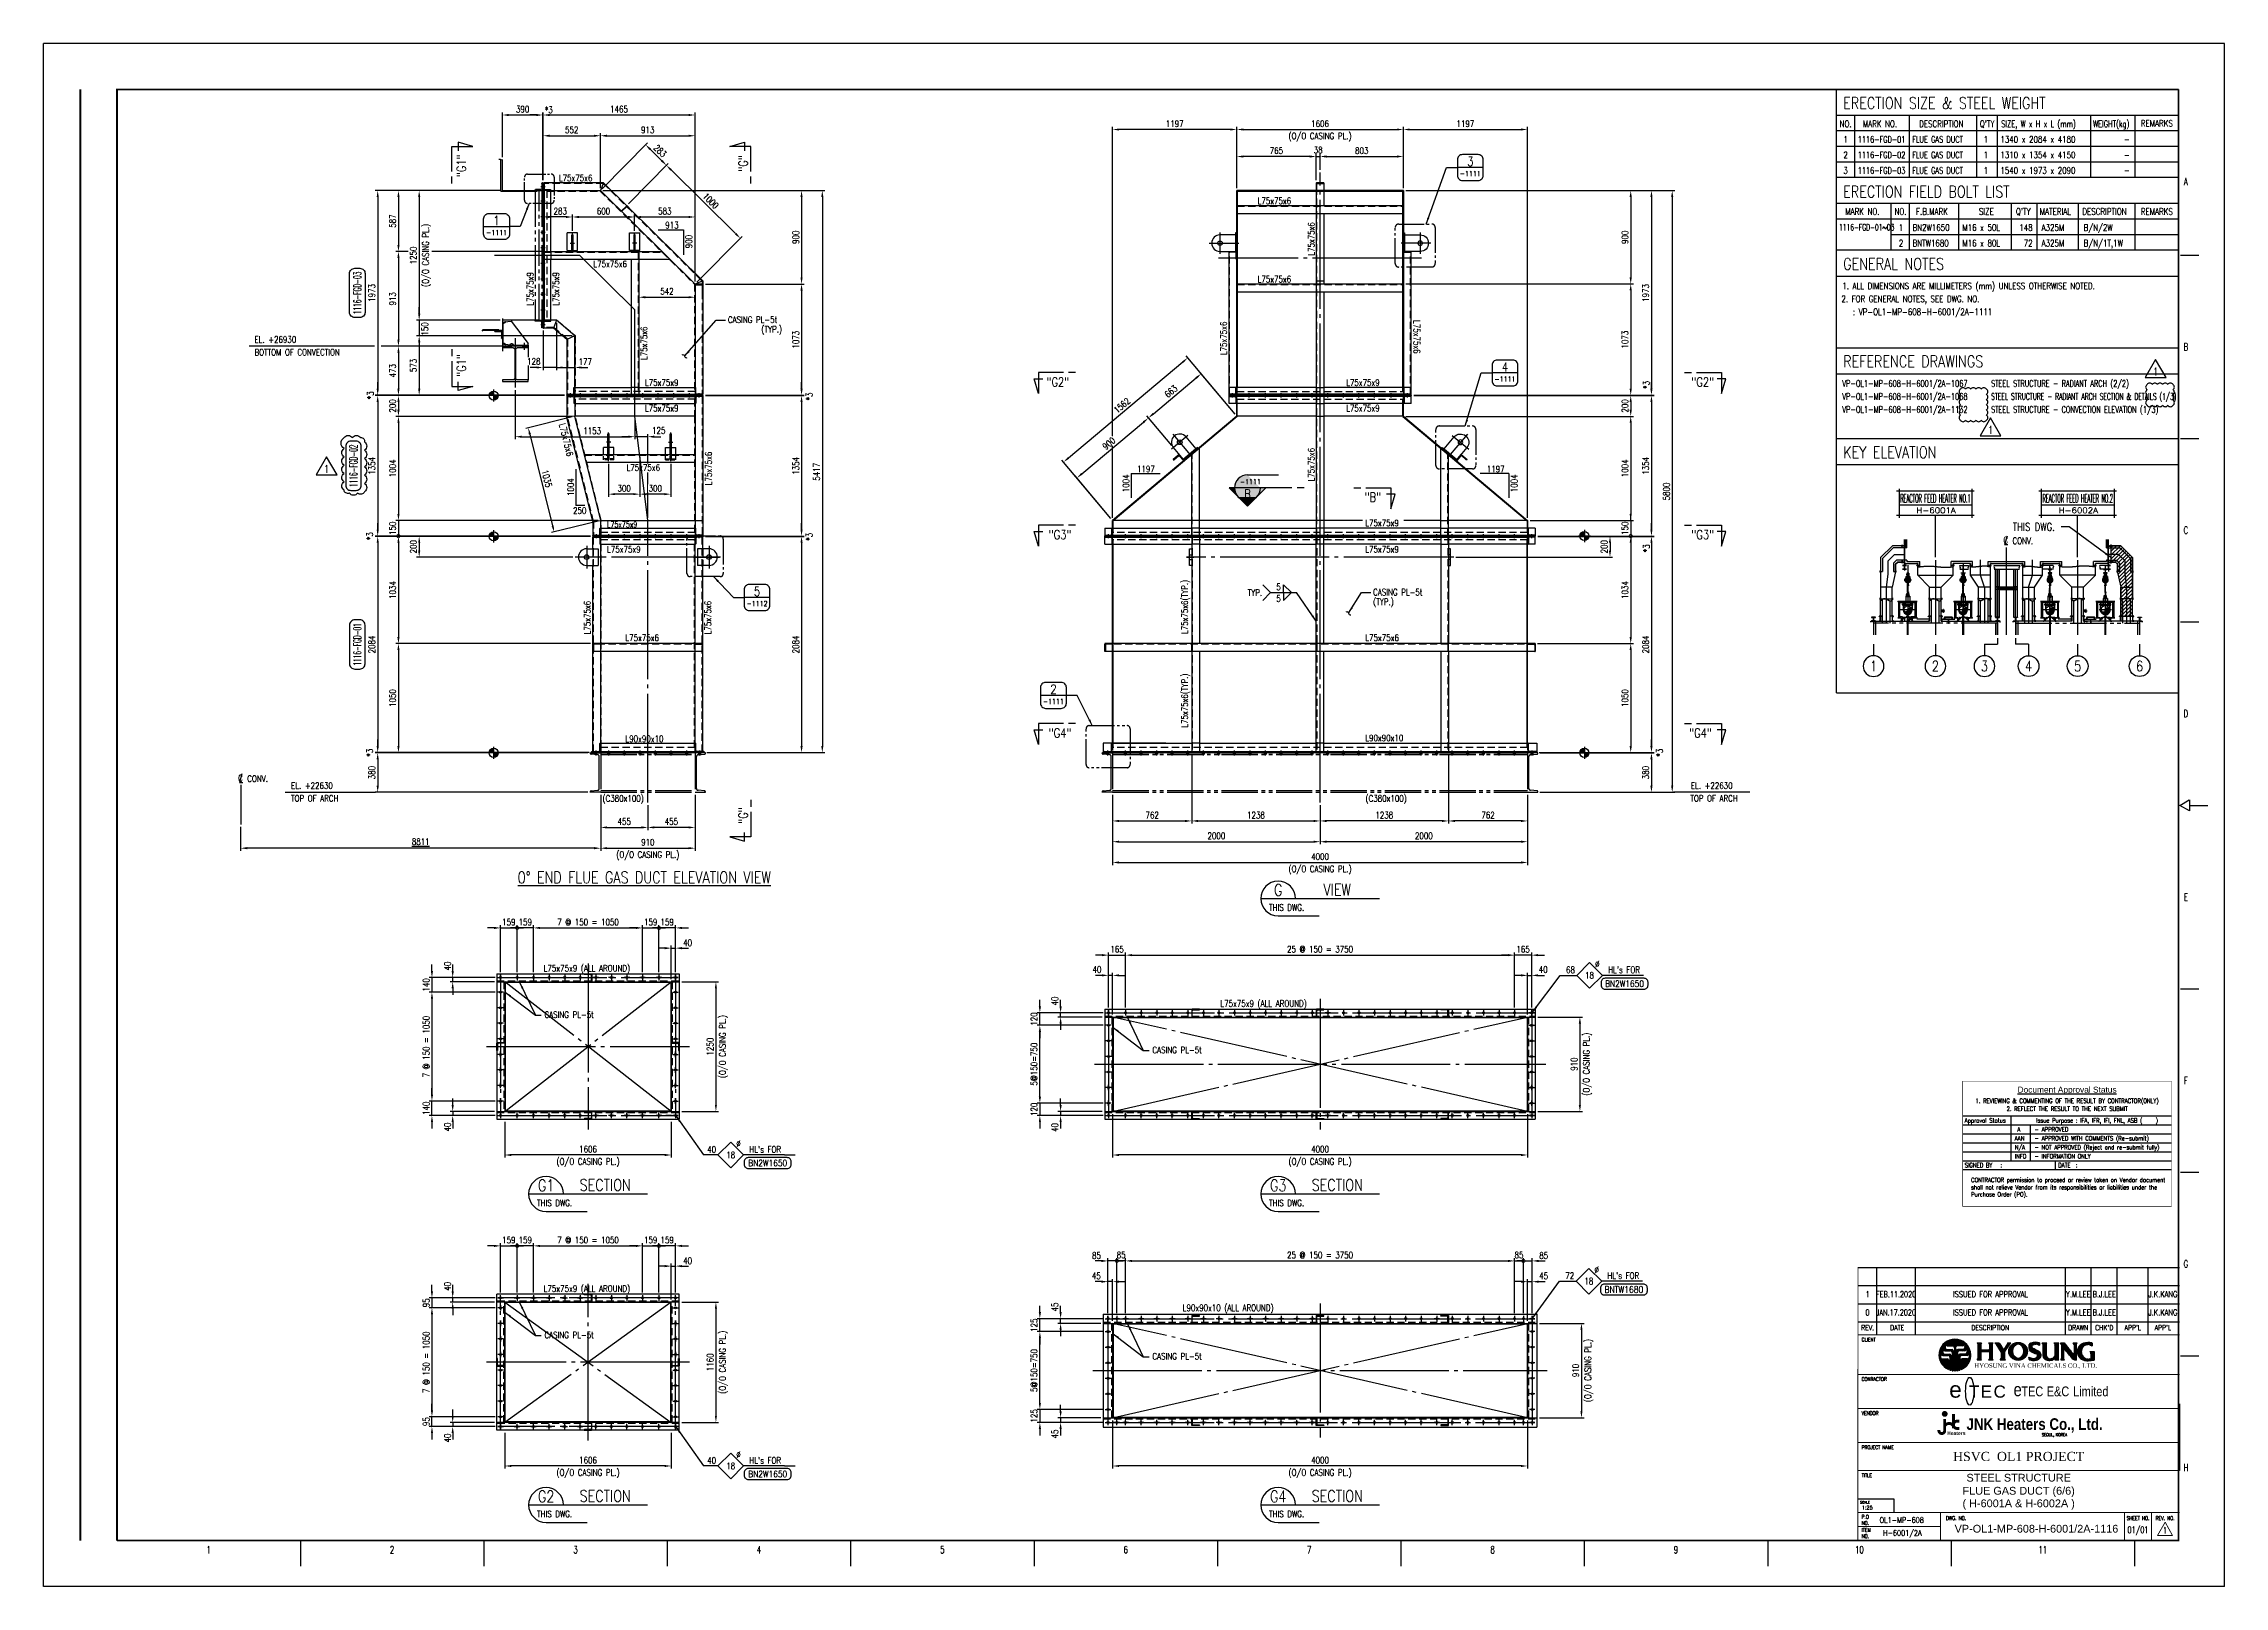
# Model space of a CAD drawing. Header units: millimetres. Extents: x 0 to 134087, y -49114 to 20834.
# Drawn here: x 756 to 21781, y -49114 to -34243 of the extents above; entities that cross this region are included whole.
import ezdxf
from ezdxf.enums import TextEntityAlignment as Align

# ---------------------------------------------------------------- set-up
doc = ezdxf.new("R2010")
doc.units = ezdxf.units.MM
doc.header["$LTSCALE"] = 35
for name, pattern in [('CENTER', [7, 4, -1, 1, -1]), ('HIDDEN2', [0.1875, 0.125, -0.0625]), ('JNK-CENTER', [34, 30, -1.5, 1, -1.5]), ('JNK-HIDDEN', [3, 2, -1]), ('JNK-PHANTOM', [15, 10, -1, 1, -1, 1, -1]), ('PH2', [15, 10, -1, 1, -1, 1, -1]), ('PHA', [30, 20, -2, 2, -2, 2, -2])]:
    doc.linetypes.add(name, pattern=pattern)
for name, color, linetype in [('9', 2, 'HIDDEN2'), ('BODER', 7, 'Continuous'), ('border', 130, 'Continuous'), ('C', 1, 'CENTER'), ('CEN-R', 1, 'JNK-CENTER'), ('CON-C', 4, 'Continuous'), ('CON-G', 3, 'Continuous'), ('CON-R', 1, 'Continuous'), ('CON-W', 7, 'Continuous'), ('CON-Y', 2, 'Continuous'), ('CONT-Y', 2, 'Continuous'), ('det', 2, 'PH2'), ('Dim-W', 7, 'Continuous'), ('FORM', 7, 'Continuous'), ('HID-Y', 2, 'JNK-HIDDEN'), ('LOGO-FRAME', 7, 'Continuous'), ('MIS-B', 5, 'Continuous'), ('PAN-W', 6, 'PHA'), ('PHA-M', 6, 'JNK-PHANTOM'), ('PHA-W', 7, 'JNK-PHANTOM'), ('REF-R', 2, 'JNK-PHANTOM'), ('REV-0A', 2, 'Continuous'), ('rev-1', 2, 'Continuous'), ('rev-B', 2, 'Continuous'), ('STL-OBJT', 7, 'Continuous'), ('TITLE', 7, 'Continuous'), ('TXT-C', 4, 'Continuous'), ('TXT-G', 3, 'Continuous'), ('TXT-Y', 2, 'Continuous'), ('TXTD-Y', 2, 'Continuous'), ('TXTN-G', 3, 'Continuous'), ('TXTT-C', 4, 'Continuous')]:
    doc.layers.add(name, color=color, linetype=linetype)
doc.layers.add('CONT-G', color=3, linetype='Continuous', lineweight=25)
doc.styles.add('Arial', font='arial.ttf', dxfattribs={"height": 0.2})
doc.styles.add('Logo', font='ARIALNB.TTF', dxfattribs={"width": 0.8})
doc.styles.add('ROMANS', font='ROMANS.shx', dxfattribs={"width": 0.8})
doc.styles.add('SIMPLEX', font='simplex.shx', dxfattribs={"width": 0.8})
doc.styles.get("Standard").update_dxf_attribs({"font": 'romans.shx', "width": 0.8, "bigfont": 'whgtxt.shx'})
doc.styles.add('time', font='times.ttf', dxfattribs={"height": 5})
doc.styles.add('USER1', font='swiss.ttf', dxfattribs={"width": 0.8, "height": 5})
doc.dimstyles.new('DIM25', dxfattribs={"dimscale": 25, "dimtxt": 2.5, "dimasz": 2.5, "dimexe": 1, "dimexo": 1, "dimgap": 1, "dimtad": 1, "dimdec": 1, "dimdsep": 46, "dimtxsty": 'SIMPLEX', "dimcen": 0, "dimclrt": 2, "dimazin": 2, "dimtfac": 1, "dimtdec": 1, "dimtix": 1, "dimtmove": 2, "dimatfit": 0, "dimfxl": 0.18, "dimtolj": 1, "dimtzin": 0, "dimarcsym": 0})

msp = doc.modelspace()

# ---------------------------------------------------------------- texts
at = {"color": 2, "lineweight": 0}
msp.add_text('1:25', height=34.50256, dxfattribs=at).set_placement((18338.4046, -48371.8786), align=Align.CENTER)
at = {"layer": 'BODER', "color": 7, "style": 'ROMANS'}
for s, height, width, p in [('0', 57.5, 0.7, (18340.5818, -46473.6965)), ('1', 57.5, 0.7, (18340.5818, -46298.6965)), ('JAN.17.2020', 57.5, 0.65, (18616.4361, -46473.6965)), ('FEB.11.2020', 57.5, 0.65, (18616.4361, -46298.6965)), ('Y.M.LEE', 57.5, 0.7, (20373.0569, -46298.6965)), ('Y.M.LEE', 57.5, 0.7, (20373.0569, -46473.6965)), ('B.J.LEE', 57.5, 0.7, (20623.0569, -46298.6965)), ('B.J.LEE', 57.5, 0.7, (20623.0569, -46473.6965)), ('J.K.KANG', 57.5, 0.7, (21188.426, -46298.6965)), ('J.K.KANG', 57.5, 0.7, (21188.426, -46473.6965)), ('1', 62.5, 0.7, (21208.7887, -48574.0556))]:
    msp.add_text(s, height=height, dxfattribs=dict(at, width=width)).set_placement(p, align=Align.MIDDLE)
at = {"layer": 'BODER', "color": 7, "style": 'ROMANS', "width": 0.7}
for p in [(19526.3057, -46298.6965), (19526.3057, -46473.6965)]:
    msp.add_text('ISSUED FOR APPROVAL', height=57.5, dxfattribs=at).set_placement(p, align=Align.MIDDLE_CENTER)
at = {"layer": 'BODER', "color": 7, "style": 'Arial'}
for s, p in [('STEEL STRUCTURE', (19798.0574, -48066.8153)), ('( H-6001A & H-6002A )', (19798.0574, -48323.2696)), ('FLUE GAS DUCT (6/6)', (19798.0574, -48202.0685))]:
    msp.add_text(s, height=75, dxfattribs=at).set_placement(p, align=Align.MIDDLE)
msp.add_text('VP-OL1-MP-608-H-6001/2A-1116', height=75, dxfattribs=at).set_placement((19969.5886, -48596.1426), align=Align.CENTER)
at = {"layer": 'CON-G', "style": 'SIMPLEX', "width": 0.8}
msp.add_text('THIS DWG.', height=75, dxfattribs=at).set_placement((19740.8826, -38938.9584))
at = {"layer": 'CON-Y', "style": 'SIMPLEX', "width": 0.8}
for s, p in [('L75x75x6', (13009.4798, -36287.8103)), ('L75x75x9', (5726.797, -36769.5694)), ('L75x75x6', (6575.2901, -37293.3131)), ('L75x75x6', (13009.4798, -38463.5683)), ('1004', (11222.4482, -38567.788)), ('L75x75x6(TYP.)', (11788.9044, -39935.0585)), ('L75x75x6(TYP.)', (11788.9044, -40837.8266))]:
    msp.add_text(s, height=62.5, rotation=90, dxfattribs=at).set_placement(p)
for s, height, p in [('L75x75x6', 62.5, (6056.6957, -36398.1687)), ('L75x75x6', 62.5, (12460.6406, -36544.2669)), ('CASING PL-5t', 62.5, (7354.3664, -36935.737)), ('(TYP.)', 62.5, (7676.3808, -37027.6728)), ('BOTTOM OF CONVECTION', 62.5, (2788.969, -37249.3082)), ('EL. +26930', 62.5, (2789.045, -37126.9852)), ('L75x75x9', 62.5, (6553.8054, -37542.2669)), ('L75x75x9', 62.5, (13314.4186, -37542.2669)), ('L75x75x9', 62.5, (6553.8054, -37788.507)), ('L75x75x9', 62.5, (13314.4186, -37788.2946)), ('1197', 62.5, (11298.4381, -38374.7639)), ('L75x75x9', 62.5, (13498.6771, -38895.3304)), ('L75x75x9', 62.5, (13498.6771, -39149.4435)), ('CASING PL-5t', 62.5, (13574.0796, -39562.6888)), ('(TYP.)', 62.5, (13574.0796, -39654.6246)), ('L75x75x6', 62.5, (13499.0538, -40001.4192)), ('L90x90x10', 62.5, (13498.6771, -40967.3304)), ('EL. +22630', 62.5, (3141.5886, -41426.9852)), ('EL. +22630', 62.5, (16637.527, -41426.9852)), ('TOP OF ARCH', 62.5, (3141.4662, -41549.3082)), ('(C380x100)', 62.5, (6145.0064, -41550.0099)), ('(C380x100)', 62.5, (13500.9231, -41550.0099)), ('TOP OF ARCH', 62.5, (16633.3457, -41549.3082)), ('CASING PL-5t', 62.5, (5585.7438, -43635.1844)), ('CASING PL-5t', 62.5, (11446.5983, -43975.1844)), ('L90x90x10 (ALL AROUND)', 62.5, (11738.1287, -46461.0855)), ('CASING PL-5t', 62.5, (5585.7438, -46722.9853)), ('CASING PL-5t', 62.5, (11446.5983, -46927.9853)), ('SEOUL, KOREA', 28.028, (20022.2364, -47666.2164))]:
    msp.add_text(s, height=height, dxfattribs=at).set_placement(p)
for p in [(5994.0769, -43187.6272), (12518.6821, -43527.6272), (5994.0769, -46275.4282)]:
    msp.add_text('L75x75x9 (ALL AROUND)', height=62.5, dxfattribs=at).set_placement(p, align=Align.CENTER)
at = {"layer": 'TXT-C', "style": 'SIMPLEX', "width": 0.8}
for s, p in [('ERECTION SIZE & STEEL WEIGHT', (18106.2199, -34872.6627)), ('ERECTION FIELD BOLT LIST', (18106.2199, -35726.0215)), ('GENERAL NOTES', (18106.2199, -36422.6627)), ('REFERENCE DRAWINGS', (18106.2199, -37362.8691)), ('KEY ELEVATION', (18106.2199, -38237.7348))]:
    msp.add_text(s, height=112.5, dxfattribs=at).set_placement(p)
at = {"layer": 'TXT-G', "style": 'SIMPLEX', "width": 0.8}
for s, p in [('NO.', (18129.0604, -35047.6627)), ("Q'TY", (19493.9414, -35047.6627)), ('REMARKS', (21130.1182, -35042.8593)), ('REMARKS', (21130.1182, -35892.8593))]:
    msp.add_text(s, height=62.5, dxfattribs=at).set_placement(p, align=Align.CENTER)
at = {"layer": 'TXT-G', "style": 'SIMPLEX'}
for s, width, p in [('MARK NO.', 0.8, (18295.2266, -35047.6627)), ('DESCRIPTION', 0.8, (18838.5531, -35047.6627)), ('SIZE, W x H x L (mm)', 0.75, (19629.8445, -35047.6627)), ('WEIGHT(kg)', 0.75, (20515.9356, -35047.6627)), ('MARK NO.', 0.8, (18126.4681, -35892.8593)), ('NO.', 0.8, (18600.5615, -35892.8593)), ('F.B.MARK', 0.8, (18808.7598, -35892.8593)), ('SIZE', 0.8, (19415.248, -35892.8593)), ("Q'TY", 0.8, (19771.6845, -35892.8593)), ('MATERIAL', 0.8, (20001.0843, -35892.8593)), ('DESCRIPTION', 0.8, (20412.7575, -35892.8593))]:
    msp.add_text(s, height=62.5, dxfattribs=dict(at, width=width)).set_placement(p)
at = {"layer": 'TXT-Y', "style": 'SIMPLEX', "width": 0.8}
for s, p in [('2', (18129.0604, -35347.6627)), ('1', (18129.0604, -35197.6627)), ('3', (18129.0604, -35497.6627))]:
    msp.add_text(s, height=62.5, dxfattribs=at).set_placement(p, align=Align.CENTER)
at = {"layer": 'TXT-Y', "style": 'SIMPLEX'}
for s, width, p in [('1116-FGD-01', 0.7, (18246.5604, -35197.6627)), ('1116-FGD-02', 0.7, (18246.5604, -35347.6627)), ('FLUE GAS DUCT', 0.7, (18771.5604, -35197.6627)), ('FLUE GAS DUCT', 0.7, (18771.5604, -35347.6627)), ('1340 x 2084 x 4180', 0.8, (19621.5604, -35197.6627)), ('1310 x 1354 x 4150', 0.8, (19621.5604, -35347.6627)), ('1116-FGD-03', 0.7, (18246.5604, -35497.6627)), ('FLUE GAS DUCT', 0.7, (18771.5604, -35497.6627)), ('1540 x 1973 x 2090', 0.8, (19621.5604, -35497.6627)), ('1116-FGD-01~03', 0.55, (18066.5604, -36044.764)), ('2', 0.8, (18642.5688, -36197.6627)), ('1', 0.8, (18642.5688, -36047.6627)), ('BN2W1650', 0.8, (18774.3109, -36047.6627)), ('BNTW1680', 0.8, (18774.3109, -36197.6627)), ('M16 x 50L', 0.8, (19255.0671, -36047.6627)), ('M16 x 80L', 0.8, (19255.0671, -36197.6627)), ('A325M', 0.8, (20019.4616, -36047.6627)), ('A325M', 0.8, (20019.4616, -36197.6627)), ('B/N/2W', 0.8, (20423.6383, -36047.6627)), ('B/N/1T,1W', 0.8, (20423.6383, -36197.6627)), ('1. ALL DIMENSIONS ARE MILLIMETERS (mm) UNLESS OTHERWISE NOTED.', 0.8, (18097.8104, -36610.1627)), ('2. FOR GENERAL NOTES, SEE DWG. NO.', 0.8, (18088.2663, -36735.1627)), ('   : VP-OL1-MP-608-H-6001/2A-1111', 0.8, (18088.2663, -36860.1627)), ('VP-OL1-MP-608-H-6001/2A-1067', 0.75, (18097.8104, -37550.3691)), ('VP-OL1-MP-608-H-6001/2A-1068', 0.75, (18097.8104, -37675.3691)), ('STEEL STRUCTURE - RADIANT ARCH SECTION & DETAILS (1/3)', 0.55, (19532.3356, -37675.3691)), ('STEEL STRUCTURE - RADIANT ARCH (2/2)', 0.7, (19532.3356, -37550.3691)), ('VP-OL1-MP-608-H-6001/2A-1132', 0.75, (18097.8104, -37801.2573)), ('STEEL STRUCTURE - CONVECTION ELEVATION (1/3)', 0.7, (19532.3356, -37801.2573)), ('5', 0.8, (12641.9105, -39510.5716)), ('5', 0.8, (12641.9105, -39623.0716))]:
    msp.add_text(s, height=62.5, dxfattribs=dict(at, width=width)).set_placement(p)
at = {"layer": 'TXT-Y', "style": 'SIMPLEX', "width": 0.8}
for s, p in [('1', (19502.9644, -35197.6627)), ('1', (19502.9644, -35347.6627)), ('-', (20868.9432, -35197.6627)), ('-', (20868.9432, -35347.6627)), ('1', (19502.9644, -35497.6627)), ('-', (20868.9432, -35497.6627)), ('148', (19932.2849, -36047.6627)), ('72', (19932.2849, -36197.6627))]:
    msp.add_text(s, height=62.5, dxfattribs=at).set_placement(p, align=Align.RIGHT)
msp.add_text('TYP.', height=62.5, dxfattribs=at).set_placement((12364.7042, -39535.0716), align=Align.MIDDLE_LEFT)

# ---------------------------------------------------------------- blocks, each defined once
blk = doc.blocks.new('TITLE')
at = {"color": 7}
for p, q in [((841, 594.85), (0, 594.85)), ((0, 0), (0, 594.85)), ((841, 0), (841, 594.85)), ((824.02, 513.34), (831.1, 513.34)), ((824.02, 442.6), (831.1, 442.6)), ((824.02, 371.87), (831.1, 371.87)), ((823.88, 301.14), (827.42, 303.26)), ((827.56, 303.26), (827.56, 299.02)), ((827.56, 299.02), (823.88, 301.14)), ((827.56, 301.14), (834.63, 301.14)), ((824.02, 230.41), (831.1, 230.41)), ((824.02, 159.68), (831.1, 159.68)), ((824.02, 88.95), (831.1, 88.95)), ((823.67, 70.34), (823.67, 44.64)), ((99.02, 17.68), (99.02, 7.78)), ((169.76, 17.68), (169.76, 7.78)), ((240.49, 17.68), (240.49, 7.78)), ((311.22, 17.68), (311.22, 7.78)), ((381.95, 17.68), (381.95, 7.78)), ((452.68, 17.68), (452.68, 7.78)), ((523.41, 17.68), (523.41, 7.78)), ((594.15, 17.68), (594.15, 7.78)), ((664.88, 17.68), (664.88, 7.78)), ((735.61, 17.68), (735.61, 7.78)), ((806.34, 17.68), (806.34, 7.78)), ((841, 0), (0, 0))]:
    blk.add_line(p, q, dxfattribs=at)
at = {"color": 5}
for p, q in [((731.11, 90.5), (733.27, 92.66)), ((731.12, 90.55), (733.27, 92.7)), ((731.13, 90.6), (733.27, 92.74)), ((731.14, 90.65), (733.27, 92.78)), ((731.16, 90.7), (733.27, 92.81)), ((731.17, 90.75), (733.27, 92.85)), ((731.18, 90.8), (733.27, 92.89)), ((731.2, 90.86), (733.27, 92.93)), ((731.22, 90.91), (733.27, 92.97)), ((731.23, 90.97), (733.27, 93.01)), ((731.25, 91.02), (733.27, 93.04)), ((731.27, 91.08), (733.27, 93.08)), ((731.29, 91.13), (733.27, 93.12)), ((731.31, 91.19), (733.27, 93.16)), ((731.33, 91.25), (733.27, 93.2)), ((731.35, 91.31), (733.27, 93.23)), ((731.37, 91.37), (733.27, 93.27)), ((731.4, 91.44), (733.27, 93.31)), ((731.42, 91.5), (733.27, 93.35)), ((731.45, 91.57), (733.27, 93.39)), ((731.48, 91.63), (733.27, 93.43)), ((731.51, 91.7), (733.27, 93.46)), ((731.54, 91.77), (733.27, 93.5)), ((731.58, 91.85), (733.27, 93.54)), ((731.61, 91.92), (733.27, 93.58)), ((731.65, 92), (734.26, 94.6)), ((731.7, 92.08), (734.18, 94.56)), ((731.74, 92.17), (734.09, 94.51)), ((731.79, 92.25), (734, 94.46)), ((731.85, 92.35), (733.91, 94.41)), ((731.91, 92.45), (733.81, 94.34)), ((731.98, 92.56), (733.7, 94.27)), ((732.06, 92.68), (733.58, 94.19)), ((732.16, 92.81), (733.44, 94.09)), ((732.29, 92.98), (733.28, 93.97)), ((732.4, 91.75), (733.27, 92.62)), ((732.44, 91.75), (733.27, 92.58)), ((732.47, 91.75), (733.27, 92.55)), ((732.48, 93.21), (733.05, 93.78)), ((733.28, 93.58), (734.33, 94.64)), ((733.31, 93.58), (734.41, 94.68)), ((733.35, 93.58), (734.48, 94.71)), ((733.39, 93.58), (734.55, 94.75)), ((733.43, 93.58), (734.62, 94.78)), ((733.47, 93.58), (734.69, 94.81)), ((733.5, 93.58), (734.76, 94.83)), ((733.54, 93.58), (734.82, 94.86)), ((733.58, 93.58), (734.88, 94.88)), ((733.62, 93.58), (734.94, 94.91)), ((733.66, 93.58), (735, 94.93)), ((733.7, 93.09), (735.76, 95.15)), ((733.7, 93.13), (735.71, 95.14)), ((733.7, 93.17), (735.66, 95.12)), ((733.7, 93.21), (735.61, 95.11)), ((733.7, 93.25), (735.56, 95.1)), ((733.7, 93.28), (735.5, 95.09)), ((733.7, 93.32), (735.45, 95.07)), ((733.7, 93.36), (735.4, 95.06)), ((733.7, 93.4), (735.35, 95.04)), ((733.7, 93.44), (735.29, 95.03)), ((733.7, 93.47), (735.24, 95.01)), ((733.7, 93.51), (735.18, 94.99)), ((733.7, 93.55), (735.12, 94.97)), ((733.7, 93.58), (735.06, 94.95)), ((733.71, 93.03), (735.85, 95.17)), ((733.71, 93.06), (735.81, 95.16)), ((733.72, 93), (735.9, 95.18)), ((733.73, 92.97), (735.95, 95.19)), ((733.74, 92.94), (736, 95.2)), ((733.75, 92.92), (736.04, 95.2)), ((733.77, 92.89), (736.09, 95.21)), ((733.78, 92.87), (736.13, 95.22)), ((733.8, 92.85), (736.18, 95.23)), ((733.82, 92.83), (736.22, 95.23)), ((733.84, 92.81), (736.27, 95.24)), ((733.86, 92.79), (736.31, 95.24)), ((733.88, 92.78), (736.36, 95.25)), ((733.91, 92.76), (736.4, 95.25)), ((733.93, 92.75), (736.44, 95.26)), ((733.96, 92.74), (736.48, 95.26)), ((733.99, 92.73), (736.53, 95.27)), ((734.02, 92.72), (736.57, 95.27)), ((734.05, 92.71), (736.61, 95.27)), ((734.08, 92.71), (736.65, 95.28)), ((734.12, 92.71), (736.69, 95.28)), ((734.16, 92.71), (736.73, 95.28)), ((734.2, 92.71), (736.77, 95.28)), ((734.23, 92.71), (736.81, 95.29)), ((734.27, 92.71), (736.85, 95.29)), ((734.31, 92.71), (736.89, 95.29)), ((734.35, 92.71), (736.93, 95.29)), ((734.39, 92.71), (736.97, 95.29)), ((734.43, 92.71), (737.01, 95.29)), ((734.46, 92.71), (737.05, 95.29)), ((734.5, 92.71), (737.09, 95.29)), ((734.54, 92.71), (737.12, 95.29)), ((734.58, 92.71), (737.16, 95.29)), ((734.62, 92.71), (737.2, 95.29)), ((734.65, 92.71), (737.24, 95.29)), ((734.69, 92.71), (737.27, 95.29)), ((734.73, 92.71), (737.31, 95.29)), ((734.77, 92.71), (737.35, 95.29)), ((734.81, 92.71), (737.38, 95.28)), ((734.85, 92.71), (737.42, 95.28)), ((734.88, 92.71), (737.46, 95.28)), ((734.92, 92.71), (737.49, 95.28)), ((734.96, 92.71), (737.53, 95.28)), ((735, 92.71), (737.56, 95.27)), ((735.04, 92.71), (737.6, 95.27)), ((735.07, 92.71), (737.63, 95.27)), ((735.11, 92.71), (737.67, 95.26)), ((735.15, 92.71), (737.7, 95.26)), ((735.19, 92.71), (737.74, 95.26)), ((735.23, 92.71), (737.77, 95.25)), ((735.27, 92.71), (737.81, 95.25)), ((735.3, 92.71), (737.84, 95.24)), ((735.34, 92.71), (737.87, 95.24)), ((735.38, 92.71), (737.91, 95.24)), ((735.42, 92.71), (737.94, 95.23)), ((735.46, 92.71), (737.97, 95.23)), ((735.5, 92.71), (738.01, 95.22)), ((735.53, 92.71), (738.04, 95.22)), ((735.57, 92.71), (738.07, 95.21)), ((735.61, 92.71), (738.11, 95.2)), ((735.65, 92.71), (738.14, 95.2)), ((735.69, 92.71), (738.17, 95.19)), ((735.72, 92.71), (738.2, 95.19)), ((735.76, 92.71), (738.24, 95.18)), ((735.8, 92.71), (738.27, 95.17)), ((735.84, 92.71), (738.3, 95.17)), ((735.88, 92.71), (738.33, 95.16)), ((735.92, 92.71), (738.36, 95.16)), ((735.95, 92.71), (738.39, 95.15)), ((735.99, 92.71), (738.43, 95.14)), ((736.03, 92.71), (738.46, 95.13)), ((736.07, 92.71), (738.49, 95.13)), ((736.11, 92.71), (738.52, 95.12)), ((736.14, 92.71), (738.55, 95.11)), ((736.18, 92.71), (738.58, 95.1)), ((736.22, 92.71), (738.61, 95.1)), ((736.26, 92.71), (738.64, 95.09)), ((736.29, 92.7), (738.67, 95.08)), ((736.33, 92.7), (738.7, 95.07)), ((736.36, 92.69), (738.73, 95.06)), ((736.39, 92.69), (738.76, 95.06)), ((736.42, 92.68), (738.79, 95.05)), ((736.45, 92.67), (738.82, 95.04)), ((736.48, 92.66), (738.85, 95.03)), ((736.5, 92.65), (738.88, 95.02)), ((736.53, 92.63), (738.91, 95.01)), ((736.55, 92.62), (738.94, 95)), ((736.58, 92.6), (738.96, 94.99)), ((736.6, 92.59), (738.99, 94.98)), ((736.62, 92.57), (739.02, 94.97)), ((736.64, 92.56), (739.05, 94.96)), ((736.66, 92.54), (739.08, 94.95)), ((736.68, 92.52), (739.11, 94.94)), ((736.7, 92.5), (739.14, 94.93)), ((736.72, 92.48), (739.16, 94.92)), ((736.74, 92.46), (739.19, 94.91)), ((736.76, 92.44), (739.22, 94.9)), ((736.77, 92.42), (739.25, 94.89)), ((736.79, 92.4), (739.27, 94.88)), ((736.8, 92.37), (739.3, 94.87)), ((736.82, 92.35), (739.33, 94.86)), ((736.83, 92.32), (739.36, 94.85)), ((736.84, 92.3), (739.38, 94.84)), ((736.85, 92.27), (739.41, 94.83)), ((736.86, 92.24), (739.44, 94.82)), ((736.87, 92.21), (739.47, 94.81)), ((736.88, 92.18), (739.49, 94.79)), ((736.88, 92.15), (739.52, 94.78)), ((736.89, 92.12), (739.55, 94.77)), ((736.89, 92.08), (739.57, 94.76)), ((736.9, 92.05), (739.6, 94.75)), ((736.9, 92.01), (739.62, 94.74)), ((736.9, 91.97), (739.65, 94.72)), ((737.55, 92.59), (739.68, 94.71)), ((737.64, 92.64), (739.7, 94.7)), ((737.71, 92.67), (739.73, 94.69)), ((737.76, 92.69), (739.75, 94.67)), ((737.81, 92.7), (739.78, 94.66)), ((737.86, 92.7), (739.81, 94.65)), ((737.9, 92.71), (739.83, 94.64)), ((737.94, 92.71), (739.86, 94.62)), ((737.98, 92.71), (739.88, 94.61)), ((738.02, 92.71), (739.91, 94.6)), ((738.05, 92.71), (739.93, 94.58)), ((738.09, 92.71), (739.96, 94.57)), ((738.13, 92.71), (739.98, 94.56)), ((738.17, 92.71), (740.01, 94.54)), ((738.21, 92.71), (740.03, 94.53)), ((738.25, 92.71), (740.06, 94.52)), ((738.28, 92.71), (740.08, 94.5)), ((738.32, 92.71), (740.1, 94.49)), ((738.36, 92.71), (740.13, 94.48)), ((738.4, 92.71), (740.15, 94.46)), ((738.44, 92.71), (740.18, 94.45)), ((738.47, 92.71), (740.2, 94.43)), ((738.51, 92.71), (740.22, 94.42)), ((738.55, 92.71), (740.25, 94.41)), ((738.59, 92.71), (740.27, 94.39)), ((738.63, 92.71), (740.3, 94.38)), ((738.67, 92.71), (740.32, 94.36)), ((738.7, 92.71), (740.34, 94.35)), ((738.74, 92.71), (740.37, 94.33)), ((738.78, 92.71), (740.39, 94.32)), ((738.82, 92.71), (740.41, 94.3)), ((738.86, 92.71), (740.44, 94.29)), ((738.9, 92.71), (740.46, 94.27)), ((738.93, 92.71), (740.48, 94.26)), ((738.97, 92.71), (740.5, 94.24)), ((739.01, 92.71), (740.53, 94.23)), ((739.05, 92.71), (740.55, 94.21)), ((739.09, 92.71), (740.57, 94.19)), ((739.12, 92.71), (740.59, 94.18)), ((739.16, 92.71), (740.62, 94.16)), ((739.2, 92.71), (740.64, 94.15)), ((739.24, 92.71), (740.66, 94.13)), ((739.28, 92.71), (740.68, 94.11)), ((739.32, 92.71), (740.71, 94.1)), ((739.35, 92.71), (740.73, 94.08)), ((739.39, 92.71), (740.75, 94.07)), ((739.43, 92.71), (740.77, 94.05)), ((739.47, 92.71), (740.79, 94.03)), ((739.51, 92.71), (740.81, 94.02)), ((739.54, 92.71), (740.84, 94)), ((739.58, 92.71), (740.45, 93.58)), ((739.62, 92.71), (740.45, 93.54)), ((739.66, 92.71), (740.45, 93.5)), ((739.7, 92.71), (740.45, 93.46)), ((739.74, 92.71), (740.45, 93.43)), ((739.77, 92.71), (740.45, 93.39)), ((739.81, 92.71), (740.45, 93.35)), ((739.85, 92.71), (740.45, 93.31)), ((739.89, 92.71), (740.45, 93.27)), ((739.93, 92.71), (740.45, 93.23)), ((739.96, 92.71), (740.45, 93.2)), ((740, 92.71), (740.45, 93.16)), ((740, 90.88), (741.97, 92.84)), ((740.04, 92.71), (740.45, 93.12)), ((740.04, 90.88), (741.99, 92.82)), ((740.08, 92.71), (740.45, 93.08)), ((740.08, 90.88), (742, 92.8)), ((740.12, 90.88), (742.02, 92.78)), ((740.13, 92.72), (740.44, 93.04)), ((740.16, 90.88), (742.04, 92.75)), ((740.18, 92.73), (740.43, 92.98)), ((740.2, 90.88), (742.05, 92.73)), ((740.23, 90.88), (742.07, 92.71)), ((740.25, 92.76), (740.4, 92.91)), ((740.27, 90.88), (742.08, 92.69)), ((740.31, 90.88), (742.1, 92.66)), ((740.35, 90.88), (742.11, 92.64)), ((740.39, 90.88), (742.13, 92.62)), ((740.42, 90.88), (742.15, 92.6)), ((740.46, 93.58), (740.86, 93.98)), ((740.5, 93.58), (740.88, 93.97)), ((740.53, 93.58), (740.9, 93.95)), ((740.57, 93.58), (740.92, 93.93)), ((740.61, 93.58), (740.94, 93.91)), ((740.65, 93.58), (740.96, 93.9)), ((740.69, 93.58), (740.98, 93.88)), ((740.72, 93.58), (741.01, 93.86)), ((740.76, 93.58), (741.03, 93.85)), ((740.78, 91.69), (741.95, 92.86)), ((740.8, 93.58), (741.05, 93.83)), ((740.83, 91.77), (741.94, 92.89)), ((740.84, 93.58), (741.07, 93.81)), ((740.85, 91.84), (741.92, 92.91)), ((740.87, 91.94), (741.89, 92.95)), ((740.87, 91.89), (741.9, 92.93)), ((740.88, 93.58), (741.09, 93.79)), ((740.88, 93.55), (741.11, 93.77)), ((740.88, 93.51), (741.13, 93.76)), ((740.88, 93.47), (741.15, 93.74)), ((740.88, 93.44), (741.17, 93.72)), ((740.88, 93.4), (741.19, 93.7)), ((740.88, 93.36), (741.21, 93.68)), ((740.88, 93.32), (741.23, 93.67)), ((740.88, 93.28), (741.25, 93.65)), ((740.88, 93.24), (741.27, 93.63)), ((740.88, 93.21), (741.29, 93.61)), ((740.88, 93.17), (741.31, 93.59)), ((740.88, 93.13), (741.33, 93.57)), ((740.88, 93.09), (741.35, 93.55)), ((740.88, 93.05), (741.37, 93.54)), ((740.88, 93.02), (741.38, 93.52)), ((740.88, 92.98), (741.4, 93.5)), ((740.88, 92.94), (741.42, 93.48)), ((740.88, 92.9), (741.44, 93.46)), ((740.88, 92.86), (741.46, 93.44)), ((740.88, 92.82), (741.48, 93.42)), ((740.88, 92.79), (741.5, 93.4)), ((740.88, 92.75), (741.52, 93.38)), ((740.88, 92.71), (741.54, 93.36)), ((740.88, 92.67), (741.55, 93.34)), ((740.88, 92.63), (741.57, 93.32)), ((740.88, 92.6), (741.59, 93.3)), ((740.88, 92.56), (741.61, 93.28)), ((740.88, 92.52), (741.63, 93.26)), ((740.88, 92.48), (741.64, 93.24)), ((740.88, 92.44), (741.66, 93.22)), ((740.88, 92.4), (741.68, 93.2)), ((740.88, 92.37), (741.7, 93.18)), ((740.88, 92.33), (741.72, 93.16)), ((740.88, 92.29), (741.73, 93.14)), ((740.88, 92.25), (741.75, 93.12)), ((740.88, 92.21), (741.77, 93.1)), ((740.88, 92.18), (741.79, 93.08)), ((740.88, 92.14), (741.8, 93.06)), ((740.88, 92.1), (741.82, 93.04)), ((740.88, 92.06), (741.84, 93.01)), ((740.88, 92.02), (741.85, 92.99)), ((740.88, 91.98), (741.87, 92.97)), ((741.34, 91.75), (742.16, 92.57)), ((741.38, 91.75), (742.18, 92.55)), ((741.41, 91.75), (742.19, 92.53)), ((745.66, 93.89), (745.7, 93.93)), ((745.7, 93.83), (745.8, 93.93)), ((745.74, 93.77), (745.89, 93.93)), ((745.77, 93.72), (745.99, 93.93)), ((745.81, 93.66), (746.08, 93.93)), ((745.85, 93.6), (746.18, 93.93)), ((745.89, 93.54), (746.27, 93.93)), ((745.92, 93.49), (746.36, 93.93)), ((745.93, 93.3), (746.55, 93.93)), ((745.93, 93.21), (746.65, 93.93)), ((745.93, 93.11), (746.74, 93.93)), ((745.93, 93.02), (746.84, 93.93)), ((745.93, 92.92), (746.93, 93.93)), ((745.93, 92.83), (747.03, 93.93)), ((745.93, 92.73), (747.12, 93.93)), ((745.93, 92.64), (747.22, 93.93)), ((745.93, 92.54), (747.31, 93.93)), ((745.93, 93.4), (746.46, 93.93)), ((745.93, 92.45), (747.3, 93.82)), ((745.93, 92.35), (747.12, 93.55)), ((745.93, 92.26), (747.08, 93.41)), ((745.93, 92.16), (747.08, 93.31)), ((745.93, 92.07), (747.08, 93.22)), ((745.93, 91.97), (747.08, 93.12)), ((745.93, 91.88), (747.08, 93.03)), ((745.93, 91.78), (747.08, 92.93)), ((745.93, 91.69), (747.08, 92.84)), ((745.93, 91.6), (747.08, 92.74)), ((745.93, 91.5), (747.08, 92.65)), ((745.93, 91.41), (747.08, 92.55)), ((750.06, 93.93), (750.06, 93.93)), ((750.1, 93.87), (750.16, 93.93)), ((750.14, 93.81), (750.25, 93.93)), ((750.18, 93.75), (750.35, 93.93)), ((750.21, 93.7), (750.44, 93.93)), ((750.25, 93.64), (750.54, 93.93)), ((750.29, 93.58), (750.63, 93.93)), ((750.33, 93.53), (750.73, 93.93)), ((750.36, 93.46), (750.82, 93.93)), ((750.36, 93.37), (750.92, 93.93)), ((750.36, 93.27), (751.01, 93.93)), ((750.36, 93.18), (751.11, 93.93)), ((750.36, 93.08), (751.2, 93.93)), ((750.36, 92.99), (751.3, 93.93)), ((750.36, 92.89), (751.39, 93.93)), ((750.36, 92.8), (751.48, 93.93)), ((750.36, 92.7), (751.58, 93.93)), ((750.36, 92.61), (751.67, 93.93)), ((750.36, 92.51), (751.77, 93.93)), ((750.36, 92.42), (751.67, 93.74)), ((750.36, 92.32), (751.5, 93.47)), ((750.36, 92.23), (751.5, 93.38)), ((750.36, 92.13), (751.5, 93.28)), ((750.36, 92.04), (751.5, 93.19)), ((750.36, 91.94), (751.5, 93.09)), ((750.36, 91.85), (751.5, 93)), ((750.36, 91.76), (751.5, 92.9)), ((750.36, 91.66), (751.5, 92.81)), ((750.36, 91.57), (751.5, 92.71)), ((750.36, 91.47), (751.5, 92.62)), ((750.36, 91.38), (751.5, 92.52)), ((752.5, 93.9), (752.53, 93.93)), ((752.55, 93.85), (752.62, 93.93)), ((752.6, 93.8), (752.72, 93.93)), ((752.64, 93.76), (752.81, 93.93)), ((752.69, 93.71), (752.91, 93.93)), ((752.74, 93.66), (753, 93.93)), ((752.78, 93.61), (753.1, 93.93)), ((752.83, 93.56), (753.19, 93.93)), ((752.88, 93.52), (753.29, 93.93)), ((752.92, 93.46), (753.38, 93.93)), ((752.95, 93.4), (753.48, 93.93)), ((752.99, 93.34), (753.57, 93.93)), ((753.02, 93.28), (753.67, 93.93)), ((753.06, 93.22), (753.76, 93.93)), ((753.09, 93.17), (753.86, 93.93)), ((753.13, 93.11), (753.95, 93.93)), ((753.16, 93.05), (754.05, 93.93)), ((753.2, 92.99), (754.11, 93.9)), ((753.24, 92.93), (754.15, 93.85)), ((753.27, 92.87), (754.2, 93.8)), ((753.31, 92.81), (754.25, 93.75)), ((753.34, 92.75), (754.29, 93.7)), ((753.38, 92.69), (754.34, 93.65)), ((753.41, 92.63), (754.39, 93.61)), ((753.45, 92.57), (754.43, 93.55)), ((753.48, 92.51), (754.46, 93.49)), ((753.52, 92.45), (754.5, 93.43)), ((753.56, 92.39), (754.54, 93.37)), ((753.59, 92.34), (754.57, 93.32)), ((753.63, 92.28), (754.61, 93.26)), ((753.66, 92.22), (754.64, 93.2)), ((753.7, 92.16), (754.68, 93.14)), ((753.73, 92.1), (754.71, 93.08)), ((753.77, 92.04), (754.75, 93.02)), ((753.8, 91.98), (754.78, 92.96)), ((753.84, 91.92), (754.82, 92.9)), ((753.88, 91.86), (754.86, 92.84)), ((753.91, 91.8), (754.89, 92.78)), ((753.95, 91.74), (754.93, 92.72)), ((753.98, 91.68), (754.96, 92.66)), ((754.02, 91.62), (755, 92.6)), ((754.05, 91.57), (755.03, 92.54)), ((754.87, 90.2), (758.6, 93.93)), ((754.9, 90.14), (758.53, 93.77)), ((754.9, 90.04), (758.33, 93.47)), ((754.9, 89.95), (758.13, 93.18)), ((754.9, 89.85), (757.94, 92.89)), ((754.9, 89.76), (757.74, 92.59)), ((755.99, 91.41), (758.5, 93.93)), ((756.19, 91.71), (758.41, 93.93)), ((756.4, 92.01), (758.31, 93.93)), ((756.6, 92.31), (758.22, 93.93)), ((756.81, 92.61), (758.12, 93.93)), ((757.01, 92.91), (758.03, 93.93)), ((757.21, 93.21), (757.93, 93.93)), ((757.41, 93.88), (757.46, 93.93)), ((757.41, 93.78), (757.55, 93.93)), ((757.41, 93.69), (757.65, 93.93)), ((757.41, 93.59), (757.74, 93.93)), ((757.41, 93.5), (757.84, 93.93)), ((757.86, 90.66), (761.24, 94.04)), ((757.86, 90.83), (761.06, 94.03)), ((757.86, 90.74), (761.15, 94.03)), ((757.86, 90.57), (760.08, 92.79)), ((757.87, 90.93), (760.96, 94.01)), ((757.88, 91.02), (760.86, 94)), ((757.89, 91.12), (760.75, 93.98)), ((757.91, 91.22), (760.65, 93.96)), ((757.93, 91.33), (760.54, 93.93)), ((757.96, 91.44), (760.42, 93.9)), ((757.99, 91.56), (760.3, 93.86)), ((758.03, 91.69), (760.17, 93.82)), ((758.08, 91.82), (760.03, 93.76)), ((758.15, 91.97), (759.88, 93.7)), ((758.23, 92.13), (759.71, 93.61)), ((758.33, 92.33), (759.51, 93.5)), ((758.51, 92.59), (759.25, 93.32)), ((760.32, 93.04), (761.33, 94.04)), ((760.62, 93.25), (761.42, 94.05)), ((760.79, 93.34), (761.5, 94.05)), ((760.93, 93.39), (761.59, 94.04)), ((761.06, 93.43), (761.67, 94.04)), ((761.17, 93.45), (761.75, 94.04)), ((761.27, 93.47), (761.83, 94.03)), ((761.36, 93.48), (761.9, 94.02)), ((761.45, 93.48), (761.98, 94.01)), ((761.53, 93.48), (762.05, 94)), ((761.61, 93.47), (762.13, 93.99)), ((761.69, 93.46), (762.2, 93.97)), ((761.76, 93.45), (762.27, 93.96)), ((761.83, 93.44), (762.34, 93.94)), ((761.9, 93.42), (762.41, 93.93)), ((761.97, 93.4), (762.47, 93.91)), ((762.03, 93.38), (762.54, 93.89)), ((762.09, 93.35), (762.61, 93.87)), ((762.15, 93.33), (762.67, 93.85)), ((762.21, 93.3), (762.73, 93.83)), ((762.26, 93.27), (762.8, 93.8)), ((762.32, 93.24), (762.86, 93.78)), ((762.37, 93.21), (762.92, 93.75)), ((762.42, 93.17), (762.98, 93.73)), ((762.47, 93.14), (763.04, 93.7)), ((762.52, 93.1), (763.09, 93.68)), ((762.57, 93.06), (763.15, 93.65)), ((762.61, 93.02), (763.21, 93.62)), ((762.66, 92.98), (763.26, 93.59)), ((762.7, 92.94), (763.32, 93.56)), ((762.74, 92.9), (763.37, 93.53)), ((762.79, 92.85), (763.43, 93.49)), ((762.83, 92.81), (763.48, 93.46)), ((762.87, 92.76), (763.53, 93.43)), ((762.9, 92.72), (763.58, 93.39)), ((762.94, 92.67), (763.63, 93.36)), ((762.98, 92.62), (763.68, 93.32)), ((763.01, 92.57), (763.73, 93.28)), ((763.05, 92.52), (763.78, 93.25)), ((763.08, 92.47), (763.82, 93.21)), ((763.11, 92.41), (763.87, 93.17)), ((763.14, 92.36), (763.92, 93.13)), ((763.17, 92.3), (763.96, 93.09)), ((763.2, 92.25), (764, 93.05)), ((763.23, 92.19), (764.05, 93.01)), ((763.26, 92.13), (764.09, 92.96)), ((763.29, 92.07), (764.13, 92.92)), ((763.31, 92.01), (764.17, 92.88)), ((763.34, 91.95), (764.21, 92.83)), ((763.36, 91.89), (764.25, 92.79)), ((763.38, 91.83), (764.29, 92.74)), ((763.4, 91.76), (764.33, 92.69)), ((763.42, 91.7), (764.37, 92.65)), ((763.44, 91.63), (764.41, 92.6)), ((763.46, 91.56), (764.44, 92.55)), ((765.56, 92.05), (767.57, 94.06)), ((765.56, 92.13), (767.47, 94.04)), ((765.56, 92.21), (767.37, 94.03)), ((765.56, 92.3), (767.27, 94.01)), ((765.56, 92.39), (767.16, 93.98)), ((765.56, 92.47), (767.05, 93.96)), ((765.56, 92.56), (766.94, 93.93)), ((765.56, 92.65), (766.82, 93.9)), ((765.57, 91.97), (767.67, 94.07)), ((765.58, 91.9), (767.76, 94.08)), ((765.58, 92.75), (766.7, 93.87)), ((765.59, 91.82), (767.86, 94.09)), ((765.6, 92.85), (766.57, 93.83)), ((765.61, 91.75), (767.95, 94.09)), ((765.63, 91.69), (768.04, 94.1)), ((765.64, 92.98), (766.44, 93.78)), ((765.65, 91.62), (768.13, 94.1)), ((765.67, 91.56), (766.93, 92.82)), ((765.69, 91.49), (766.87, 92.67)), ((765.71, 93.13), (766.29, 93.72)), ((765.72, 91.43), (766.85, 92.56)), ((765.88, 93.38), (766.04, 93.55)), ((767.29, 93.18), (768.21, 94.1)), ((767.46, 93.26), (768.3, 94.1)), ((767.59, 93.31), (768.38, 94.1)), ((767.69, 93.33), (768.47, 94.1)), ((767.79, 93.34), (768.55, 94.1)), ((767.89, 93.35), (768.63, 94.09)), ((767.98, 93.36), (768.71, 94.08)), ((768.07, 93.36), (768.79, 94.08)), ((768.16, 93.36), (768.87, 94.07)), ((768.25, 93.36), (768.94, 94.06)), ((768.33, 93.36), (769.02, 94.05)), ((768.41, 93.36), (769.09, 94.04)), ((768.49, 93.35), (769.17, 94.03)), ((768.57, 93.35), (769.24, 94.02)), ((768.65, 93.34), (769.31, 94)), ((768.72, 93.33), (769.38, 93.99)), ((768.8, 93.32), (769.45, 93.97)), ((768.87, 93.31), (769.52, 93.96)), ((768.94, 93.29), (769.59, 93.94)), ((769.01, 93.28), (769.66, 93.92)), ((769.07, 93.25), (769.69, 93.87)), ((769.13, 93.23), (769.69, 93.79)), ((769.19, 93.2), (769.69, 93.7)), ((769.25, 93.18), (769.69, 93.62)), ((769.31, 93.15), (769.69, 93.53)), ((769.37, 93.12), (769.69, 93.45)), ((769.43, 93.09), (769.69, 93.36)), ((769.48, 93.07), (769.69, 93.28)), ((769.54, 93.04), (769.69, 93.19)), ((769.6, 93.01), (769.69, 93.11)), ((769.66, 92.98), (769.69, 93.02)), ((770.73, 93.89), (770.77, 93.93)), ((770.77, 93.84), (770.86, 93.93)), ((770.8, 93.78), (770.94, 93.93)), ((770.83, 93.73), (771.03, 93.93)), ((770.86, 93.68), (771.11, 93.93)), ((770.89, 93.62), (771.2, 93.93)), ((770.92, 93.57), (771.28, 93.93)), ((770.95, 93.51), (771.37, 93.93)), ((770.99, 93.46), (771.45, 93.93)), ((770.99, 93.38), (771.54, 93.93)), ((770.99, 93.29), (771.62, 93.93)), ((770.99, 93.2), (771.71, 93.93)), ((770.99, 93.12), (771.79, 93.93)), ((770.99, 93.03), (771.88, 93.93)), ((770.99, 92.95), (771.97, 93.93)), ((770.99, 92.86), (772.05, 93.93)), ((770.99, 92.78), (772.14, 93.93)), ((770.99, 92.69), (772.22, 93.93)), ((770.99, 92.61), (772.31, 93.93)), ((770.99, 92.52), (772.39, 93.93)), ((770.99, 92.44), (772.48, 93.93)), ((770.99, 92.35), (772.52, 93.89)), ((770.99, 92.27), (772.4, 93.68)), ((770.99, 92.18), (772.29, 93.48)), ((770.99, 92.1), (772.27, 93.38)), ((770.99, 92.01), (772.27, 93.3)), ((770.99, 91.92), (772.27, 93.21)), ((770.99, 91.84), (772.27, 93.13)), ((770.99, 91.75), (772.27, 93.04)), ((770.99, 91.67), (772.27, 92.96)), ((770.99, 91.58), (772.27, 92.87)), ((770.99, 91.5), (772.27, 92.78)), ((770.99, 91.41), (772.27, 92.7)), ((770.99, 91.33), (772.27, 92.61)), ((770.99, 91.24), (772.27, 92.53)), ((775.29, 93.93), (775.29, 93.93)), ((775.32, 93.87), (775.38, 93.93)), ((775.36, 93.82), (775.46, 93.93)), ((775.39, 93.76), (775.55, 93.93)), ((775.42, 93.71), (775.63, 93.93)), ((775.45, 93.66), (775.72, 93.93)), ((775.48, 93.6), (775.81, 93.93)), ((775.51, 93.55), (775.89, 93.93)), ((775.54, 93.49), (775.98, 93.93)), ((775.56, 93.43), (776.06, 93.93)), ((775.56, 93.35), (776.15, 93.93)), ((775.56, 93.26), (776.23, 93.93)), ((775.56, 93.17), (776.32, 93.93)), ((775.56, 93.09), (776.4, 93.93)), ((775.56, 93), (776.49, 93.93)), ((775.56, 92.92), (776.57, 93.93)), ((775.56, 92.83), (776.66, 93.93)), ((775.56, 92.75), (776.74, 93.93)), ((775.56, 92.66), (776.83, 93.93)), ((775.56, 92.58), (776.91, 93.93)), ((775.56, 92.49), (777, 93.93)), ((775.56, 92.41), (777.09, 93.93)), ((775.56, 92.32), (777.06, 93.82)), ((775.56, 92.24), (776.94, 93.61)), ((775.56, 92.15), (776.85, 93.44)), ((775.56, 92.07), (776.85, 93.35)), ((775.56, 91.98), (776.85, 93.27)), ((775.56, 91.89), (776.85, 93.18)), ((775.56, 91.81), (776.85, 93.1)), ((775.56, 91.72), (776.85, 93.01)), ((775.56, 91.64), (776.85, 92.93)), ((775.56, 91.55), (776.85, 92.84)), ((775.56, 91.47), (776.85, 92.75)), ((775.56, 91.38), (776.85, 92.67)), ((775.56, 91.3), (776.85, 92.58)), ((777.84, 93.92), (777.84, 93.93)), ((777.88, 93.86), (777.94, 93.93)), ((777.91, 93.8), (778.03, 93.93)), ((777.95, 93.74), (778.13, 93.93)), ((777.98, 93.68), (778.22, 93.93)), ((778.02, 93.62), (778.32, 93.93)), ((778.05, 93.56), (778.41, 93.93)), ((778.09, 93.5), (778.51, 93.93)), ((778.12, 93.44), (778.6, 93.93)), ((778.15, 93.38), (778.7, 93.93)), ((778.19, 93.32), (778.79, 93.93)), ((778.2, 93.24), (778.89, 93.93)), ((778.2, 93.15), (778.98, 93.93)), ((778.2, 93.05), (779.08, 93.93)), ((778.2, 92.96), (779.17, 93.93)), ((778.2, 92.86), (779.22, 93.88)), ((778.2, 92.77), (779.26, 93.83)), ((778.2, 92.67), (779.3, 93.77)), ((778.2, 92.58), (779.34, 93.72)), ((778.2, 92.48), (779.38, 93.66)), ((778.2, 92.39), (779.42, 93.61)), ((778.2, 92.29), (779.46, 93.56)), ((778.2, 92.2), (779.5, 93.5)), ((778.2, 92.11), (779.55, 93.45)), ((778.2, 92.01), (779.59, 93.39)), ((778.2, 91.92), (779.63, 93.34)), ((778.2, 91.82), (779.67, 93.29)), ((778.2, 91.73), (779.71, 93.23)), ((778.2, 91.63), (779.75, 93.18)), ((778.2, 91.54), (779.79, 93.13)), ((778.2, 91.44), (779.83, 93.07)), ((778.2, 91.35), (779.87, 93.02)), ((778.2, 91.25), (779.92, 92.96)), ((778.2, 91.16), (779.96, 92.91)), ((778.2, 91.06), (780, 92.86)), ((778.2, 90.97), (780.04, 92.8)), ((779.02, 91.69), (780.08, 92.75)), ((779.11, 91.68), (780.12, 92.7)), ((779.16, 91.64), (780.16, 92.64)), ((779.2, 91.59), (780.21, 92.59)), ((779.25, 91.54), (780.25, 92.54)), ((782.75, 93.9), (782.77, 93.93)), ((782.78, 93.84), (782.87, 93.93)), ((782.82, 93.78), (782.96, 93.93)), ((782.85, 93.72), (783.06, 93.93)), ((782.89, 93.66), (783.15, 93.93)), ((782.92, 93.6), (783.25, 93.93)), ((782.96, 93.54), (783.34, 93.93)), ((782.99, 93.48), (783.44, 93.93)), ((783.03, 93.42), (783.53, 93.93)), ((783.06, 93.36), (783.63, 93.93)), ((783.1, 93.21), (783.82, 93.93)), ((783.1, 93.11), (783.91, 93.93)), ((783.1, 93.02), (784.01, 93.93)), ((783.1, 92.92), (784.1, 93.93)), ((783.1, 92.83), (784.2, 93.93)), ((783.1, 93.3), (783.72, 93.93)), ((783.1, 92.73), (784.13, 93.77)), ((783.1, 92.64), (784, 93.54)), ((783.1, 92.55), (783.87, 93.31)), ((783.1, 92.45), (783.86, 93.21)), ((783.1, 92.36), (783.86, 93.12)), ((783.1, 92.26), (783.86, 93.02)), ((783.1, 92.17), (783.86, 92.93)), ((783.1, 92.07), (783.86, 92.83)), ((783.1, 91.98), (783.86, 92.74)), ((783.1, 91.88), (783.86, 92.64)), ((783.1, 91.79), (783.86, 92.55)), ((784.34, 90.26), (788.13, 94.05)), ((784.34, 90.34), (788.03, 94.04)), ((784.34, 90.43), (787.94, 94.03)), ((784.34, 90.51), (787.84, 94.02)), ((784.34, 90.6), (787.74, 94)), ((784.34, 90.69), (787.64, 93.99)), ((784.35, 90.78), (787.54, 93.97)), ((784.36, 90.87), (787.43, 93.95)), ((784.37, 90.97), (787.32, 93.92)), ((784.38, 91.07), (787.21, 93.9)), ((784.4, 91.17), (787.09, 93.87)), ((784.42, 91.28), (786.97, 93.83)), ((784.44, 91.39), (786.85, 93.79)), ((784.47, 91.5), (786.72, 93.75)), ((784.51, 91.62), (786.58, 93.69)), ((784.55, 91.75), (786.41, 93.61)), ((784.61, 91.89), (786.24, 93.53)), ((784.68, 92.05), (786.06, 93.43)), ((784.77, 92.23), (785.85, 93.31)), ((784.92, 92.46), (785.59, 93.13)), ((786.95, 92.78), (788.22, 94.05)), ((787.18, 92.93), (788.31, 94.06)), ((787.35, 93.01), (788.4, 94.06)), ((787.49, 93.07), (788.48, 94.06)), ((787.62, 93.12), (788.57, 94.06)), ((787.74, 93.15), (788.65, 94.06)), ((787.85, 93.17), (788.74, 94.06)), ((787.95, 93.19), (788.82, 94.05)), ((788.05, 93.2), (788.9, 94.05)), ((788.14, 93.21), (788.98, 94.04)), ((788.23, 93.21), (789.06, 94.04)), ((788.32, 93.22), (789.13, 94.03)), ((788.41, 93.21), (789.21, 94.02)), ((788.49, 93.21), (789.28, 94.01)), ((788.57, 93.21), (789.36, 94)), ((788.64, 93.2), (789.43, 93.99)), ((788.72, 93.19), (789.5, 93.97)), ((788.79, 93.18), (789.58, 93.96)), ((788.87, 93.16), (789.65, 93.95)), ((788.94, 93.15), (789.72, 93.93)), ((789, 93.13), (789.79, 93.91)), ((789.07, 93.11), (789.86, 93.9)), ((789.14, 93.09), (789.92, 93.88)), ((789.2, 93.07), (789.95, 93.82)), ((789.26, 93.05), (789.95, 93.73)), ((789.32, 93.02), (789.95, 93.65)), ((789.38, 93), (789.95, 93.56)), ((789.44, 92.97), (789.95, 93.48)), ((789.5, 92.95), (789.95, 93.39)), ((789.56, 92.92), (789.95, 93.31)), ((789.62, 92.89), (789.95, 93.22)), ((789.68, 92.86), (789.95, 93.14)), ((789.73, 92.84), (789.95, 93.05)), ((789.79, 92.81), (789.95, 92.97)), ((789.85, 92.78), (789.95, 92.88)), ((789.91, 92.75), (789.95, 92.8)), ((730.96, 89.25), (731.52, 89.81)), ((730.96, 89.21), (731.52, 89.77)), ((730.96, 89.17), (731.52, 89.73)), ((730.96, 89.13), (731.52, 89.69)), ((730.97, 89.52), (732.4, 90.95)), ((730.97, 89.48), (732.4, 90.91)), ((730.97, 89.44), (732.4, 90.87)), ((730.97, 89.4), (732.4, 90.83)), ((730.97, 89.36), (732.4, 90.8)), ((730.97, 89.33), (731.52, 89.88)), ((730.97, 89.29), (731.52, 89.85)), ((730.97, 89.09), (731.52, 89.65)), ((730.97, 89.06), (731.52, 89.62)), ((730.97, 89.02), (731.52, 89.58)), ((730.97, 88.98), (731.52, 89.54)), ((730.97, 88.95), (731.52, 89.5)), ((730.97, 88.91), (731.52, 89.46)), ((730.97, 88.87), (731.52, 89.43)), ((730.97, 88.84), (731.52, 89.39)), ((730.98, 89.65), (732.4, 91.06)), ((730.98, 89.61), (732.4, 91.02)), ((730.98, 89.57), (732.4, 90.99)), ((730.98, 88.8), (731.52, 89.35)), ((730.98, 88.76), (731.52, 89.31)), ((730.98, 88.73), (731.52, 89.27)), ((730.98, 88.69), (731.52, 89.23)), ((730.99, 89.77), (732.4, 91.18)), ((730.99, 89.73), (732.4, 91.14)), ((730.99, 89.69), (732.4, 91.1)), ((730.99, 88.66), (731.52, 89.2)), ((730.99, 88.62), (731.52, 89.16)), ((730.99, 88.59), (731.52, 89.12)), ((731, 89.86), (732.4, 91.25)), ((731, 89.82), (732.4, 91.22)), ((731, 88.55), (731.52, 89.08)), ((731, 88.52), (731.52, 89.04)), ((731, 88.48), (731.52, 89.01)), ((731.01, 89.94), (732.4, 91.33)), ((731.01, 89.9), (732.4, 91.29)), ((731.01, 88.45), (731.52, 88.97)), ((731.01, 88.42), (731.52, 88.93)), ((731.02, 90.03), (732.4, 91.41)), ((731.02, 89.99), (732.4, 91.37)), ((731.02, 88.38), (731.52, 88.89)), ((731.02, 88.35), (731.52, 88.85)), ((731.03, 90.08), (732.4, 91.44)), ((731.03, 88.32), (731.52, 88.81)), ((731.03, 88.28), (731.52, 88.78)), ((731.04, 90.12), (732.4, 91.48)), ((731.04, 88.25), (731.52, 88.74)), ((731.04, 88.22), (731.52, 88.7)), ((731.05, 90.21), (732.4, 91.56)), ((731.05, 90.17), (732.4, 91.52)), ((731.05, 88.18), (731.52, 88.66)), ((731.05, 88.15), (731.52, 88.62)), ((731.06, 90.26), (732.4, 91.6)), ((731.06, 88.12), (731.52, 88.59)), ((731.06, 88.09), (731.52, 88.55)), ((731.07, 90.31), (732.4, 91.64)), ((731.07, 88.05), (731.52, 88.51)), ((731.08, 90.35), (732.4, 91.67)), ((731.08, 88.02), (731.52, 88.47)), ((731.08, 87.99), (731.52, 88.43)), ((731.09, 90.4), (732.4, 91.71)), ((731.09, 87.96), (731.52, 88.39)), ((731.09, 87.93), (731.53, 88.36)), ((731.1, 90.45), (732.4, 91.75)), ((731.1, 87.89), (731.53, 88.32)), ((731.11, 87.86), (731.53, 88.29)), ((731.12, 87.83), (731.54, 88.25)), ((731.12, 87.8), (731.54, 88.22)), ((731.13, 87.77), (731.55, 88.19)), ((731.14, 87.74), (731.56, 88.16)), ((731.14, 87.71), (731.57, 88.14)), ((731.15, 87.68), (731.58, 88.11)), ((731.16, 87.65), (731.6, 88.08)), ((731.17, 87.62), (731.61, 88.06)), ((731.18, 87.59), (731.62, 88.03)), ((731.18, 87.56), (731.64, 88.01)), ((731.19, 87.53), (731.65, 87.99)), ((731.2, 87.5), (731.67, 87.97)), ((731.21, 87.47), (731.69, 87.94)), ((731.22, 87.44), (731.71, 87.92)), ((731.23, 87.41), (731.72, 87.91)), ((731.24, 87.38), (731.74, 87.89)), ((731.24, 87.35), (731.76, 87.87)), ((731.25, 87.32), (731.79, 87.85)), ((731.26, 87.29), (731.81, 87.84)), ((731.27, 87.26), (731.83, 87.82)), ((731.28, 87.23), (731.85, 87.81)), ((731.29, 87.21), (731.88, 87.79)), ((731.3, 87.18), (731.9, 87.78)), ((731.31, 87.15), (731.93, 87.77)), ((731.32, 87.12), (731.96, 87.76)), ((731.33, 87.09), (731.99, 87.75)), ((731.34, 87.06), (732.02, 87.74)), ((731.35, 87.04), (732.05, 87.73)), ((731.36, 87.01), (732.08, 87.72)), ((731.37, 86.98), (732.11, 87.72)), ((731.38, 86.95), (732.15, 87.72)), ((731.39, 86.93), (732.18, 87.71)), ((731.41, 86.9), (732.22, 87.71)), ((731.42, 86.87), (732.26, 87.71)), ((731.43, 86.85), (732.3, 87.71)), ((731.44, 86.82), (732.34, 87.71)), ((731.45, 86.79), (732.37, 87.71)), ((731.46, 86.76), (732.41, 87.71)), ((731.47, 86.74), (732.45, 87.71)), ((731.48, 86.71), (732.49, 87.71)), ((731.5, 86.68), (732.53, 87.71)), ((731.51, 86.66), (732.56, 87.71)), ((731.52, 86.63), (732.6, 87.71)), ((731.53, 86.61), (732.64, 87.71)), ((731.54, 86.58), (732.68, 87.71)), ((731.56, 89.92), (732.4, 90.76)), ((731.56, 86.55), (732.72, 87.71)), ((731.57, 86.53), (732.76, 87.71)), ((731.58, 86.5), (732.79, 87.71)), ((731.59, 86.48), (732.83, 87.71)), ((731.6, 89.92), (732.4, 90.72)), ((731.61, 86.45), (732.87, 87.71)), ((731.62, 86.43), (732.91, 87.71)), ((731.63, 86.4), (732.95, 87.71)), ((731.64, 89.92), (732.4, 90.68)), ((731.65, 86.38), (732.99, 87.71)), ((731.66, 86.35), (733.02, 87.71)), ((731.67, 89.92), (732.4, 90.64)), ((731.67, 86.33), (733.06, 87.71)), ((731.69, 86.3), (733.1, 87.71)), ((731.7, 86.28), (733.14, 87.71)), ((731.71, 89.92), (732.4, 90.6)), ((731.71, 86.25), (733.18, 87.71)), ((731.73, 86.23), (733.21, 87.71)), ((731.74, 86.2), (733.25, 87.71)), ((731.75, 89.92), (732.4, 90.57)), ((731.75, 86.18), (733.29, 87.71)), ((731.77, 86.15), (733.33, 87.71)), ((731.78, 86.13), (733.37, 87.71)), ((731.79, 89.92), (732.4, 90.53)), ((731.79, 86.1), (733.41, 87.71)), ((731.81, 86.08), (733.44, 87.71)), ((731.82, 86.06), (733.48, 87.71)), ((731.83, 89.92), (732.4, 90.49)), ((731.84, 86.03), (733.52, 87.71)), ((731.85, 86.01), (733.56, 87.71)), ((731.86, 89.92), (732.4, 90.45)), ((731.87, 85.98), (733.6, 87.71)), ((731.88, 85.96), (733.63, 87.71)), ((731.9, 89.92), (732.4, 90.41)), ((731.9, 85.94), (733.67, 87.71)), ((731.91, 85.91), (733.71, 87.71)), ((731.92, 85.89), (733.75, 87.71)), ((731.94, 89.92), (732.4, 90.37)), ((731.94, 85.87), (733.79, 87.71)), ((731.95, 85.84), (733.83, 87.71)), ((731.96, 89.89), (732.4, 90.34)), ((731.96, 89.86), (732.4, 90.3)), ((731.96, 89.82), (732.4, 90.26)), ((731.96, 89.78), (732.4, 90.22)), ((731.96, 89.74), (732.4, 90.18)), ((731.96, 89.7), (732.4, 90.15)), ((731.96, 89.67), (732.41, 90.11)), ((731.96, 89.63), (732.41, 90.08)), ((731.96, 89.59), (732.42, 90.05)), ((731.96, 89.55), (732.43, 90.02)), ((731.96, 89.51), (732.44, 89.99)), ((731.96, 89.47), (732.45, 89.96)), ((731.96, 89.44), (732.46, 89.94)), ((731.96, 89.4), (732.47, 89.91)), ((731.96, 89.37), (732.48, 89.89)), ((731.97, 89.34), (732.5, 89.86)), ((731.97, 85.82), (733.86, 87.71)), ((731.98, 89.31), (732.51, 89.84)), ((731.98, 85.8), (733.9, 87.71)), ((731.99, 89.28), (732.53, 89.82)), ((732, 85.77), (733.94, 87.71)), ((732.01, 89.26), (732.54, 89.8)), ((732.02, 89.23), (732.56, 89.78)), ((732.02, 85.75), (733.98, 87.71)), ((732.03, 89.21), (732.58, 89.76)), ((732.03, 85.73), (734.02, 87.71)), ((732.05, 89.19), (732.6, 89.74)), ((732.05, 85.71), (734.05, 87.71)), ((732.06, 85.68), (734.09, 87.71)), ((732.07, 89.17), (732.62, 89.72)), ((732.08, 85.66), (734.13, 87.71)), ((732.09, 89.15), (732.64, 89.7)), ((732.09, 85.64), (734.17, 87.71)), ((732.11, 89.13), (732.66, 89.68)), ((732.11, 85.62), (734.21, 87.71)), ((732.13, 89.12), (732.68, 89.67)), ((732.13, 85.59), (734.25, 87.71)), ((732.14, 85.57), (734.28, 87.71)), ((732.15, 89.1), (732.71, 89.65)), ((732.16, 85.55), (734.31, 87.71)), ((732.17, 85.53), (734.35, 87.7)), ((732.18, 89.09), (732.73, 89.64)), ((732.19, 85.51), (734.38, 87.69)), ((732.21, 89.07), (732.75, 89.62)), ((732.21, 85.49), (734.4, 87.68)), ((732.22, 85.46), (734.43, 87.67)), ((732.23, 89.06), (732.78, 89.61)), ((732.24, 85.44), (734.45, 87.65)), ((732.26, 89.06), (732.81, 89.6)), ((732.26, 85.42), (734.48, 87.64)), ((732.27, 85.4), (734.5, 87.62)), ((732.29, 89.05), (732.83, 89.59)), ((732.29, 85.38), (734.52, 87.6)), ((732.31, 85.36), (734.54, 87.59)), ((732.32, 85.34), (734.55, 87.57)), ((732.33, 89.04), (732.86, 89.58)), ((732.34, 85.31), (734.57, 87.54)), ((732.36, 85.29), (734.59, 87.52)), ((732.37, 89.04), (732.89, 89.57)), ((732.38, 85.27), (734.6, 87.5)), ((732.39, 85.25), (734.61, 87.47)), ((732.4, 89.04), (732.92, 89.56)), ((732.41, 85.23), (734.62, 87.44)), ((732.43, 85.21), (734.63, 87.41)), ((732.44, 89.04), (732.95, 89.56)), ((732.45, 85.19), (734.64, 87.38)), ((732.46, 85.17), (734.64, 87.35)), ((732.48, 89.04), (732.99, 89.55)), ((732.48, 85.15), (734.65, 87.31)), ((732.5, 85.13), (734.65, 87.28)), ((732.51, 91.75), (733.27, 92.51)), ((732.52, 89.04), (733.02, 89.55)), ((732.52, 85.11), (734.65, 87.24)), ((732.54, 85.09), (734.65, 87.2)), ((732.55, 91.75), (733.27, 92.47)), ((732.55, 85.07), (734.65, 87.16)), ((732.56, 89.04), (733.06, 89.55)), ((732.57, 85.05), (734.65, 87.12)), ((732.59, 91.75), (733.27, 92.43)), ((732.59, 89.04), (733.1, 89.55)), ((732.59, 85.03), (734.65, 87.08)), ((732.61, 85.01), (734.65, 87.05)), ((732.63, 91.75), (733.27, 92.39)), ((732.63, 89.04), (733.14, 89.55)), ((732.63, 84.99), (734.65, 87.01)), ((732.65, 84.97), (734.65, 86.97)), ((732.66, 84.95), (734.65, 86.93)), ((732.67, 91.75), (733.27, 92.36)), ((732.67, 89.04), (733.17, 89.55)), ((732.68, 84.93), (734.65, 86.89)), ((732.7, 91.75), (733.27, 92.32)), ((732.7, 84.91), (734.65, 86.85)), ((732.71, 89.04), (733.21, 89.55)), ((732.72, 84.89), (734.65, 86.82)), ((732.74, 91.75), (733.27, 92.28)), ((732.74, 84.87), (734.65, 86.78)), ((732.75, 89.04), (733.25, 89.55)), ((732.76, 84.85), (734.65, 86.74)), ((732.78, 91.75), (733.27, 92.24)), ((732.78, 84.83), (734.65, 86.7)), ((732.79, 89.04), (733.29, 89.55)), ((732.8, 84.81), (734.65, 86.66)), ((732.82, 91.75), (733.27, 92.2)), ((732.82, 89.04), (733.33, 89.55)), ((732.82, 84.8), (734.65, 86.63)), ((732.83, 91.72), (733.27, 92.16)), ((732.83, 91.68), (733.27, 92.13)), ((732.83, 91.65), (733.27, 92.09)), ((732.83, 91.61), (733.27, 92.05)), ((732.83, 91.57), (733.27, 92.01)), ((732.83, 91.53), (733.27, 91.98)), ((732.83, 91.49), (733.28, 91.94)), ((732.83, 91.46), (733.28, 91.91)), ((732.83, 91.42), (733.29, 91.88)), ((732.83, 91.38), (733.3, 91.85)), ((732.83, 91.34), (733.31, 91.82)), ((732.83, 91.3), (733.32, 91.79)), ((732.83, 91.26), (733.33, 91.77)), ((732.83, 91.23), (733.34, 91.74)), ((732.84, 91.2), (733.36, 91.72)), ((732.84, 84.78), (734.65, 86.59)), ((732.85, 91.17), (733.37, 91.69)), ((732.86, 91.14), (733.39, 91.67)), ((732.86, 89.04), (733.37, 89.55)), ((732.86, 84.76), (734.65, 86.55)), ((732.87, 91.11), (733.4, 91.65)), ((732.88, 91.09), (733.42, 91.63)), ((732.88, 84.74), (734.65, 86.51)), ((732.89, 91.06), (733.44, 91.61)), ((732.89, 84.72), (734.65, 86.47)), ((732.9, 89.04), (733.4, 89.55)), ((732.91, 91.04), (733.46, 91.59)), ((732.91, 84.7), (734.65, 86.43)), ((732.93, 91.02), (733.47, 91.57)), ((732.93, 84.68), (734.65, 86.4)), ((732.94, 91), (733.49, 91.55)), ((732.94, 89.04), (733.44, 89.55)), ((732.95, 84.67), (734.65, 86.36)), ((732.96, 90.98), (733.51, 91.53)), ((732.97, 84.65), (734.65, 86.32)), ((732.98, 89.04), (733.48, 89.55)), ((732.99, 90.96), (733.54, 91.51)), ((732.99, 84.63), (734.65, 86.28)), ((733.01, 90.95), (733.56, 91.5)), ((733.01, 89.04), (733.52, 89.55)), ((733.01, 84.61), (734.65, 86.24)), ((733.03, 90.93), (733.58, 91.48)), ((733.03, 84.59), (734.65, 86.21)), ((733.05, 89.04), (733.56, 89.55)), ((733.06, 90.92), (733.61, 91.47)), ((733.06, 84.58), (734.65, 86.17)), ((733.08, 90.91), (733.63, 91.45)), ((733.08, 84.56), (734.65, 86.13)), ((733.09, 89.04), (733.59, 89.55)), ((733.1, 84.54), (734.65, 86.09)), ((733.11, 90.9), (733.66, 91.44)), ((733.12, 84.52), (734.65, 86.05)), ((733.13, 89.04), (733.63, 89.55)), ((733.14, 90.89), (733.68, 91.43)), ((733.14, 84.51), (734.65, 86.01)), ((733.16, 84.49), (734.65, 85.98)), ((733.17, 90.88), (733.71, 91.42)), ((733.17, 89.04), (733.67, 89.55)), ((733.18, 84.47), (734.65, 85.94)), ((733.2, 84.45), (734.65, 85.9)), ((733.21, 90.88), (733.74, 91.41)), ((733.21, 89.04), (733.71, 89.55)), ((733.22, 84.44), (734.65, 85.86)), ((733.24, 90.88), (733.77, 91.4)), ((733.24, 89.04), (733.75, 89.55)), ((733.24, 84.42), (734.65, 85.82)), ((733.26, 84.4), (734.65, 85.79)), ((733.28, 90.88), (733.8, 91.39)), ((733.28, 89.04), (733.79, 89.55)), ((733.28, 84.39), (734.65, 85.75)), ((733.31, 84.37), (734.65, 85.71)), ((733.32, 90.88), (733.83, 91.39)), ((733.32, 89.04), (733.82, 89.55)), ((733.33, 84.35), (734.65, 85.67)), ((733.35, 84.34), (734.65, 85.63)), ((733.36, 90.88), (733.86, 91.38)), ((733.36, 89.04), (733.86, 89.55)), ((733.37, 84.32), (734.65, 85.59)), ((733.39, 84.3), (734.65, 85.56)), ((733.4, 90.88), (733.9, 91.38)), ((733.4, 89.04), (733.9, 89.55)), ((733.41, 84.29), (734.65, 85.52)), ((733.43, 90.88), (733.94, 91.38)), ((733.43, 89.04), (733.94, 89.55)), ((733.44, 84.27), (734.65, 85.48)), ((733.46, 84.25), (734.65, 85.44)), ((733.47, 90.88), (733.98, 91.38)), ((733.47, 89.04), (733.98, 89.55)), ((733.48, 84.24), (734.65, 85.4)), ((733.5, 84.22), (734.65, 85.36)), ((733.51, 90.88), (734.01, 91.38)), ((733.51, 89.04), (734.02, 89.55)), ((733.52, 84.2), (734.65, 85.33)), ((733.55, 90.88), (734.05, 91.38)), ((733.55, 89.04), (734.05, 89.55)), ((733.55, 84.19), (734.65, 85.29)), ((733.57, 84.17), (734.65, 85.25)), ((733.59, 90.88), (734.09, 91.38)), ((733.59, 89.04), (734.09, 89.55)), ((733.59, 84.16), (734.65, 85.21)), ((733.61, 84.14), (734.65, 85.17)), ((733.62, 90.88), (734.13, 91.38)), ((733.63, 89.04), (734.13, 89.55)), ((733.64, 84.13), (734.65, 85.14)), ((733.66, 90.88), (734.17, 91.38)), ((733.66, 89.04), (734.17, 89.55)), ((733.66, 84.11), (734.65, 85.1)), ((733.68, 84.1), (734.65, 85.06)), ((733.7, 90.88), (734.2, 91.38)), ((733.7, 89.04), (734.21, 89.55)), ((733.71, 84.08), (734.65, 85.02)), ((733.73, 84.07), (734.65, 84.98)), ((733.74, 90.88), (734.24, 91.38)), ((733.74, 89.04), (734.24, 89.55)), ((733.75, 84.05), (734.65, 84.94)), ((733.78, 90.88), (734.28, 91.38)), ((733.78, 89.04), (734.28, 89.55)), ((733.78, 84.04), (734.65, 84.91)), ((733.8, 84.02), (734.65, 84.87)), ((733.82, 90.88), (734.32, 91.38)), ((733.82, 89.04), (734.32, 89.55)), ((733.82, 84.01), (734.65, 84.83)), ((733.85, 90.88), (734.36, 91.38)), ((733.85, 83.99), (734.65, 84.79)), ((733.86, 89.04), (734.36, 89.55)), ((733.87, 83.98), (734.65, 84.75)), ((733.89, 90.88), (734.4, 91.38)), ((733.89, 89.04), (734.4, 89.55)), ((733.89, 83.96), (734.65, 84.72)), ((733.92, 83.95), (734.65, 84.68)), ((733.93, 90.88), (734.43, 91.38)), ((733.93, 89.04), (734.44, 89.55)), ((733.94, 83.93), (734.65, 84.64)), ((733.96, 83.92), (734.65, 84.6)), ((733.97, 90.88), (734.47, 91.38)), ((733.97, 89.04), (734.47, 89.55)), ((733.99, 83.9), (734.65, 84.56)), ((734.01, 90.88), (734.51, 91.38)), ((734.01, 89.04), (734.51, 89.55)), ((734.01, 83.89), (734.65, 84.52)), ((734.04, 90.88), (734.55, 91.38)), ((734.04, 83.88), (734.65, 84.49)), ((734.05, 89.04), (734.55, 89.55)), ((734.06, 83.86), (734.65, 84.45)), ((734.08, 90.88), (734.59, 91.38)), ((734.08, 89.04), (734.59, 89.55)), ((734.09, 83.85), (734.65, 84.41)), ((734.11, 83.84), (734.65, 84.37)), ((734.12, 90.88), (734.63, 91.38)), ((734.12, 89.04), (734.63, 89.55)), ((734.13, 83.82), (734.65, 84.33)), ((734.16, 90.88), (734.66, 91.38)), ((734.16, 89.04), (734.66, 89.55)), ((734.16, 83.81), (734.65, 84.3)), ((734.18, 83.79), (734.65, 84.26)), ((734.2, 90.88), (734.7, 91.38)), ((734.2, 89.04), (734.7, 89.55)), ((734.21, 83.78), (734.65, 84.22)), ((734.23, 83.77), (734.65, 84.18)), ((734.24, 90.88), (734.74, 91.38)), ((734.24, 89.04), (734.74, 89.55)), ((734.26, 83.76), (734.65, 84.14)), ((734.27, 90.88), (734.78, 91.38)), ((734.28, 89.04), (734.78, 89.55)), ((734.28, 83.74), (734.65, 84.1)), ((734.31, 90.88), (734.82, 91.38)), ((734.31, 89.04), (734.82, 89.55)), ((734.35, 90.88), (734.85, 91.38)), ((734.35, 89.04), (734.86, 89.55)), ((734.39, 90.88), (734.89, 91.38)), ((734.39, 89.04), (734.89, 89.55)), ((734.43, 90.88), (734.93, 91.38)), ((734.43, 89.04), (734.93, 89.55)), ((734.46, 90.88), (734.97, 91.38)), ((734.47, 89.04), (734.97, 89.55)), ((734.5, 90.88), (735.01, 91.38)), ((734.5, 89.04), (735.01, 89.55)), ((734.54, 90.88), (735.05, 91.38)), ((734.54, 89.04), (735.05, 89.55)), ((734.57, 89.04), (735.08, 89.55)), ((734.58, 90.88), (735.08, 91.38)), ((734.61, 89.03), (735.12, 89.55)), ((734.62, 90.88), (735.12, 91.38)), ((734.64, 89.02), (735.16, 89.54)), ((734.66, 90.88), (735.16, 91.38)), ((734.67, 89.01), (735.19, 89.54)), ((734.69, 90.88), (735.2, 91.38)), ((734.7, 89), (735.22, 89.53)), ((734.72, 88.99), (735.25, 89.52)), ((734.73, 90.88), (735.24, 91.38)), ((734.75, 88.98), (735.28, 89.51)), ((734.77, 90.88), (735.27, 91.38)), ((734.78, 88.97), (735.3, 89.5)), ((734.8, 88.96), (735.33, 89.49)), ((734.81, 90.88), (735.31, 91.38)), ((734.82, 88.94), (735.35, 89.47)), ((734.85, 90.88), (735.35, 91.38)), ((734.85, 88.93), (735.37, 89.45)), ((734.87, 88.91), (735.39, 89.43)), ((734.89, 90.88), (735.39, 91.38)), ((734.89, 88.9), (735.41, 89.42)), ((734.91, 88.88), (735.43, 89.4)), ((734.92, 90.88), (735.43, 91.38)), ((734.93, 88.86), (735.45, 89.37)), ((734.95, 88.84), (735.46, 89.35)), ((734.96, 90.88), (735.47, 91.38)), ((734.97, 88.82), (735.47, 89.33)), ((734.99, 88.8), (735.49, 89.3)), ((735, 90.88), (735.5, 91.38)), ((735.01, 88.78), (735.5, 89.27)), ((735.02, 88.76), (735.51, 89.24)), ((735.04, 90.88), (735.54, 91.38)), ((735.04, 88.74), (735.51, 89.21)), ((735.05, 88.71), (735.52, 89.18)), ((735.07, 88.69), (735.52, 89.14)), ((735.08, 90.88), (735.58, 91.38)), ((735.08, 88.66), (735.52, 89.1)), ((735.09, 88.64), (735.52, 89.06)), ((735.1, 88.61), (735.52, 89.03)), ((735.11, 90.88), (735.62, 91.38)), ((735.11, 88.58), (735.52, 88.99)), ((735.12, 88.55), (735.52, 88.95)), ((735.13, 88.52), (735.52, 88.91)), ((735.14, 88.49), (735.52, 88.87)), ((735.14, 88.46), (735.52, 88.84)), ((735.15, 90.88), (735.66, 91.38)), ((735.15, 88.42), (735.52, 88.8)), ((735.15, 88.39), (735.52, 88.76)), ((735.15, 88.35), (735.52, 88.72)), ((735.15, 88.31), (735.52, 88.68)), ((735.15, 88.27), (735.52, 88.64)), ((735.15, 88.24), (735.52, 88.61)), ((735.15, 88.2), (735.52, 88.57)), ((735.15, 88.16), (735.52, 88.53)), ((735.15, 88.12), (735.52, 88.49)), ((735.15, 88.08), (735.52, 88.45)), ((735.15, 88.05), (735.52, 88.42)), ((735.15, 88.01), (735.52, 88.38)), ((735.15, 87.97), (735.52, 88.34)), ((735.15, 87.93), (735.52, 88.3)), ((735.15, 87.89), (735.52, 88.26)), ((735.15, 87.85), (735.52, 88.22)), ((735.15, 87.82), (735.52, 88.19)), ((735.15, 87.78), (735.52, 88.15)), ((735.15, 87.74), (735.52, 88.11)), ((735.15, 87.7), (735.52, 88.07)), ((735.15, 87.66), (735.52, 88.03)), ((735.15, 87.63), (735.52, 88)), ((735.15, 87.59), (735.52, 87.96)), ((735.15, 87.55), (735.52, 87.92)), ((735.15, 87.51), (735.52, 87.88)), ((735.15, 87.47), (735.52, 87.84)), ((735.15, 87.43), (735.52, 87.8)), ((735.15, 87.4), (735.52, 87.77)), ((735.15, 87.36), (735.52, 87.73)), ((735.15, 87.32), (735.52, 87.69)), ((735.15, 87.28), (735.52, 87.65)), ((735.15, 87.24), (735.52, 87.61)), ((735.15, 87.21), (735.52, 87.57)), ((735.15, 87.17), (735.52, 87.54)), ((735.15, 87.13), (735.52, 87.5)), ((735.15, 87.09), (735.52, 87.46)), ((735.15, 87.05), (735.52, 87.42)), ((735.15, 87.01), (735.52, 87.38)), ((735.15, 86.98), (735.52, 87.35)), ((735.15, 86.94), (735.52, 87.31)), ((735.15, 86.9), (735.52, 87.27)), ((735.15, 86.86), (735.52, 87.23)), ((735.15, 86.82), (735.52, 87.19)), ((735.15, 86.78), (735.52, 87.15)), ((735.15, 86.75), (735.52, 87.12)), ((735.15, 86.71), (735.52, 87.08)), ((735.15, 86.67), (735.52, 87.04)), ((735.15, 86.63), (735.52, 87)), ((735.15, 86.59), (735.52, 86.96)), ((735.15, 86.56), (735.52, 86.93)), ((735.15, 86.52), (735.52, 86.89)), ((735.15, 86.48), (735.52, 86.85)), ((735.15, 86.44), (735.52, 86.81)), ((735.15, 86.4), (735.52, 86.77)), ((735.15, 86.36), (735.52, 86.73)), ((735.15, 86.33), (735.52, 86.7)), ((735.15, 86.29), (735.52, 86.66)), ((735.15, 86.25), (735.52, 86.62)), ((735.15, 86.21), (735.52, 86.58)), ((735.15, 86.17), (735.52, 86.54)), ((735.15, 86.14), (735.52, 86.51)), ((735.15, 86.1), (735.52, 86.47)), ((735.15, 86.06), (735.52, 86.43)), ((735.15, 86.02), (735.52, 86.39)), ((735.15, 85.98), (735.52, 86.35)), ((735.15, 85.94), (735.52, 86.31)), ((735.15, 85.91), (735.52, 86.28)), ((735.15, 85.87), (735.52, 86.24)), ((735.15, 85.83), (735.52, 86.2)), ((735.15, 85.79), (735.52, 86.16)), ((735.15, 85.75), (735.52, 86.12)), ((735.15, 85.72), (735.52, 86.09)), ((735.15, 85.68), (735.52, 86.05)), ((735.15, 85.64), (735.52, 86.01)), ((735.15, 85.6), (735.52, 85.97)), ((735.15, 85.56), (735.52, 85.93)), ((735.15, 85.52), (735.52, 85.89)), ((735.15, 85.49), (735.52, 85.86)), ((735.15, 85.45), (735.52, 85.82)), ((735.15, 85.41), (735.52, 85.78)), ((735.15, 85.37), (735.52, 85.74)), ((735.15, 85.33), (735.52, 85.7)), ((735.15, 85.3), (735.52, 85.66)), ((735.15, 85.26), (735.52, 85.63)), ((735.15, 85.22), (735.52, 85.59)), ((735.15, 85.18), (735.52, 85.55)), ((735.15, 85.14), (735.52, 85.51)), ((735.15, 85.1), (735.52, 85.47)), ((735.15, 85.07), (735.52, 85.44)), ((735.15, 85.03), (735.52, 85.4)), ((735.15, 84.99), (735.52, 85.36)), ((735.15, 84.95), (735.52, 85.32)), ((735.15, 84.91), (735.52, 85.28)), ((735.15, 84.87), (735.52, 85.24)), ((735.15, 84.84), (735.52, 85.21)), ((735.15, 84.8), (735.52, 85.17)), ((735.15, 84.76), (735.52, 85.13)), ((735.15, 84.72), (735.52, 85.09)), ((735.15, 84.68), (735.52, 85.05)), ((735.15, 84.65), (735.52, 85.02)), ((735.15, 84.61), (735.52, 84.98)), ((735.15, 84.57), (735.52, 84.94)), ((735.15, 84.53), (735.52, 84.9)), ((735.15, 84.49), (735.52, 84.86)), ((735.15, 84.45), (735.52, 84.82)), ((735.15, 84.42), (735.52, 84.79)), ((735.15, 84.38), (735.52, 84.75)), ((735.15, 84.34), (735.52, 84.71)), ((735.15, 84.3), (735.52, 84.67)), ((735.15, 84.26), (735.52, 84.63)), ((735.15, 84.23), (735.52, 84.6)), ((735.15, 84.19), (735.52, 84.56)), ((735.15, 84.15), (735.52, 84.52)), ((735.15, 84.11), (735.52, 84.48)), ((735.15, 84.07), (735.52, 84.44)), ((735.15, 84.03), (735.52, 84.4)), ((735.15, 84), (735.52, 84.37)), ((735.15, 83.96), (735.52, 84.33)), ((735.15, 83.92), (735.52, 84.29)), ((735.15, 83.88), (735.52, 84.25)), ((735.15, 83.84), (735.52, 84.21)), ((735.15, 83.81), (735.52, 84.17)), ((735.15, 83.77), (735.52, 84.14)), ((735.19, 90.88), (735.69, 91.38)), ((735.23, 90.88), (735.73, 91.38)), ((735.27, 90.88), (735.77, 91.38)), ((735.31, 90.88), (735.81, 91.38)), ((735.34, 90.88), (735.85, 91.38)), ((735.38, 90.87), (735.89, 91.38)), ((735.42, 90.87), (735.92, 91.38)), ((735.45, 90.87), (735.96, 91.38)), ((735.48, 90.86), (736, 91.38)), ((735.51, 90.85), (736.04, 91.38)), ((735.54, 90.85), (736.07, 91.37)), ((735.57, 90.84), (736.1, 91.36)), ((735.6, 90.83), (736.13, 91.35)), ((735.63, 90.81), (736.15, 91.34)), ((735.65, 90.8), (736.18, 91.33)), ((735.68, 90.79), (736.2, 91.32)), ((735.7, 90.77), (736.23, 91.3)), ((735.72, 90.76), (736.25, 91.28)), ((735.75, 90.74), (736.27, 91.27)), ((735.77, 90.73), (736.29, 91.25)), ((735.79, 90.71), (736.3, 91.23)), ((735.81, 90.69), (736.32, 91.2)), ((735.83, 90.67), (736.34, 91.18)), ((735.85, 90.65), (736.35, 91.16)), ((735.86, 90.63), (736.36, 91.13)), ((735.88, 90.61), (736.37, 91.1)), ((735.9, 90.59), (736.38, 91.07)), ((735.91, 90.57), (736.39, 91.04)), ((735.93, 90.54), (736.39, 91.01)), ((735.94, 90.52), (736.39, 90.97)), ((735.95, 90.49), (736.39, 90.93)), ((735.97, 90.47), (736.39, 90.89)), ((735.98, 90.44), (736.39, 90.85)), ((735.99, 90.41), (736.39, 90.82)), ((736, 90.38), (736.39, 90.78)), ((736, 90.35), (736.39, 90.74)), ((736.01, 90.32), (736.39, 90.7)), ((736.02, 90.29), (736.39, 90.66)), ((736.02, 90.25), (736.39, 90.63)), ((736.02, 90.22), (736.39, 90.59)), ((736.02, 90.18), (736.39, 90.55)), ((736.02, 90.14), (736.39, 90.51)), ((736.02, 90.1), (736.39, 90.47)), ((736.02, 90.06), (736.39, 90.43)), ((736.02, 90.03), (736.39, 90.4)), ((736.02, 89.99), (736.39, 90.36)), ((736.02, 89.95), (736.39, 90.32)), ((736.02, 89.91), (736.39, 90.28)), ((736.02, 89.87), (736.39, 90.24)), ((736.02, 89.84), (736.39, 90.21)), ((736.02, 89.8), (736.39, 90.17)), ((736.02, 89.76), (736.39, 90.13)), ((736.02, 89.72), (736.39, 90.09)), ((736.02, 89.68), (736.39, 90.05)), ((736.02, 89.64), (736.39, 90.01)), ((736.02, 89.61), (736.39, 89.98)), ((736.02, 89.57), (736.39, 89.94)), ((736.02, 89.53), (736.39, 89.9)), ((736.02, 89.49), (736.39, 89.86)), ((736.02, 89.45), (736.39, 89.82)), ((736.02, 89.42), (736.39, 89.79)), ((736.02, 89.38), (736.39, 89.75)), ((736.02, 89.34), (736.39, 89.71)), ((736.02, 89.3), (736.39, 89.67)), ((736.02, 89.26), (736.39, 89.63)), ((736.02, 89.22), (736.39, 89.59)), ((736.02, 89.19), (736.39, 89.56)), ((736.02, 89.15), (736.39, 89.52)), ((736.02, 89.11), (736.39, 89.48)), ((736.02, 89.07), (736.39, 89.44)), ((736.02, 89.03), (736.39, 89.4)), ((736.02, 89), (736.39, 89.36)), ((736.02, 88.96), (736.39, 89.33)), ((736.02, 88.92), (736.39, 89.29)), ((736.02, 88.88), (736.39, 89.25)), ((736.02, 88.84), (736.39, 89.21)), ((736.02, 88.8), (736.39, 89.17)), ((736.02, 88.77), (736.39, 89.14)), ((736.02, 88.73), (736.39, 89.1)), ((736.02, 88.69), (736.39, 89.06)), ((736.02, 88.65), (736.39, 89.02)), ((736.02, 88.61), (736.39, 88.98)), ((736.02, 88.57), (736.39, 88.94)), ((736.02, 88.54), (736.39, 88.91)), ((736.02, 88.5), (736.39, 88.87)), ((736.02, 88.46), (736.39, 88.83)), ((736.02, 88.42), (736.39, 88.79)), ((736.02, 88.38), (736.39, 88.75)), ((736.02, 88.35), (736.39, 88.72)), ((736.02, 88.31), (736.39, 88.68)), ((736.02, 88.27), (736.39, 88.64)), ((736.02, 88.23), (736.39, 88.6)), ((736.02, 88.19), (736.39, 88.56)), ((736.02, 88.15), (736.39, 88.52)), ((736.02, 88.12), (736.39, 88.49)), ((736.02, 88.08), (736.39, 88.45)), ((736.02, 88.04), (736.39, 88.41)), ((736.02, 88), (736.39, 88.37)), ((736.02, 87.96), (736.39, 88.33)), ((736.02, 87.93), (736.39, 88.3)), ((736.02, 87.89), (736.39, 88.26)), ((736.02, 87.85), (736.39, 88.22)), ((736.02, 87.81), (736.39, 88.18)), ((736.02, 87.77), (736.39, 88.14)), ((736.02, 87.73), (736.39, 88.1)), ((736.02, 87.7), (736.39, 88.07)), ((736.02, 87.66), (736.39, 88.03)), ((736.02, 87.62), (736.39, 87.99)), ((736.02, 87.58), (736.39, 87.95)), ((736.02, 87.54), (736.39, 87.91)), ((736.02, 87.51), (736.39, 87.87)), ((736.02, 87.47), (736.39, 87.84)), ((736.02, 87.43), (736.39, 87.8)), ((736.02, 87.39), (736.39, 87.76)), ((736.02, 87.35), (736.39, 87.72)), ((736.02, 87.31), (736.39, 87.68)), ((736.02, 87.28), (736.39, 87.65)), ((736.02, 87.24), (736.39, 87.61)), ((736.02, 87.2), (736.39, 87.57)), ((736.02, 87.16), (736.39, 87.53)), ((736.02, 87.12), (736.39, 87.49)), ((736.02, 87.08), (736.39, 87.45)), ((736.02, 87.05), (736.39, 87.42)), ((736.02, 87.01), (736.39, 87.38)), ((736.02, 86.97), (736.39, 87.34)), ((736.02, 86.93), (736.39, 87.3)), ((736.02, 86.89), (736.39, 87.26)), ((736.02, 86.86), (736.39, 87.23)), ((736.02, 86.82), (736.39, 87.19)), ((736.02, 86.78), (736.39, 87.15)), ((736.02, 86.74), (736.39, 87.11)), ((736.02, 86.7), (736.39, 87.07)), ((736.02, 86.66), (736.39, 87.03)), ((736.02, 86.63), (736.39, 87)), ((736.02, 86.59), (736.39, 86.96)), ((736.02, 86.55), (736.39, 86.92)), ((736.02, 86.51), (736.39, 86.88)), ((736.02, 86.47), (736.39, 86.84)), ((736.02, 86.44), (736.39, 86.81)), ((736.02, 86.4), (736.39, 86.77)), ((736.02, 86.36), (736.39, 86.73)), ((736.02, 86.32), (736.39, 86.69)), ((736.02, 86.28), (736.39, 86.65)), ((736.02, 86.24), (736.39, 86.61)), ((736.02, 86.21), (736.39, 86.58)), ((736.02, 86.17), (736.39, 86.54)), ((736.02, 86.13), (736.39, 86.5)), ((736.02, 86.09), (736.39, 86.46)), ((736.02, 86.05), (736.39, 86.42)), ((736.02, 86.02), (736.39, 86.39)), ((736.02, 85.98), (736.39, 86.35)), ((736.02, 85.94), (736.39, 86.31)), ((736.02, 85.9), (736.39, 86.27)), ((736.02, 85.86), (736.39, 86.23)), ((736.02, 85.82), (736.39, 86.19)), ((736.02, 85.79), (736.39, 86.16)), ((736.02, 85.75), (736.39, 86.12)), ((736.02, 85.71), (736.39, 86.08)), ((736.02, 85.67), (736.39, 86.04)), ((736.02, 85.63), (736.39, 86)), ((736.02, 85.59), (736.39, 85.96)), ((736.02, 85.56), (736.39, 85.93)), ((736.02, 85.52), (736.39, 85.89)), ((736.02, 85.48), (736.39, 85.85)), ((736.02, 85.44), (736.39, 85.81)), ((736.02, 85.4), (736.39, 85.77)), ((736.02, 85.37), (736.39, 85.74)), ((736.02, 85.33), (736.39, 85.7)), ((736.02, 85.29), (736.39, 85.66)), ((736.02, 85.25), (736.39, 85.62)), ((736.02, 85.21), (736.39, 85.58)), ((736.02, 85.17), (736.39, 85.54)), ((736.02, 85.14), (736.39, 85.51)), ((736.02, 85.1), (736.39, 85.47)), ((736.02, 85.06), (736.39, 85.43)), ((736.02, 85.02), (736.39, 85.39)), ((736.02, 84.98), (736.39, 85.35)), ((736.02, 84.95), (736.39, 85.32)), ((736.02, 84.91), (736.39, 85.28)), ((736.02, 84.87), (736.39, 85.24)), ((736.02, 84.83), (736.39, 85.2)), ((736.02, 84.79), (736.39, 85.16)), ((736.02, 84.75), (736.39, 85.12)), ((736.02, 84.72), (736.39, 85.09)), ((736.02, 84.68), (736.39, 85.05)), ((736.02, 84.64), (736.39, 85.01)), ((736.02, 84.6), (736.39, 84.97)), ((736.02, 84.56), (736.39, 84.93)), ((736.02, 84.53), (736.39, 84.9)), ((736.02, 84.49), (736.39, 84.86)), ((736.02, 84.45), (736.39, 84.82)), ((736.02, 84.41), (736.39, 84.78)), ((736.02, 84.37), (736.39, 84.74)), ((736.02, 84.33), (736.39, 84.7)), ((736.02, 84.3), (736.39, 84.67)), ((736.02, 84.26), (736.39, 84.63)), ((736.02, 84.22), (736.39, 84.59)), ((736.02, 84.18), (736.39, 84.55)), ((736.02, 84.14), (736.39, 84.51)), ((736.02, 84.11), (736.39, 84.47)), ((736.02, 84.07), (736.39, 84.44)), ((736.02, 84.03), (736.39, 84.4)), ((736.02, 83.99), (736.39, 84.36)), ((736.02, 83.95), (736.39, 84.32)), ((736.02, 83.91), (736.39, 84.28)), ((736.02, 83.88), (736.39, 84.25)), ((736.02, 83.84), (736.39, 84.21)), ((736.02, 83.8), (736.39, 84.17)), ((736.02, 83.76), (736.39, 84.13)), ((736.9, 91.93), (737.38, 92.41)), ((736.9, 91.89), (737.33, 92.32)), ((736.9, 91.85), (737.3, 92.26)), ((736.9, 91.82), (737.28, 92.2)), ((736.9, 91.78), (737.27, 92.15)), ((736.9, 91.74), (737.26, 92.11)), ((736.9, 91.7), (737.26, 92.07)), ((736.9, 91.66), (737.26, 92.03)), ((736.9, 91.63), (737.26, 91.99)), ((736.9, 91.59), (737.26, 91.95)), ((736.9, 91.55), (737.26, 91.91)), ((736.9, 91.51), (737.26, 91.87)), ((736.9, 91.47), (737.26, 91.84)), ((736.9, 91.43), (737.26, 91.8)), ((736.9, 91.4), (737.26, 91.76)), ((736.9, 91.36), (737.26, 91.72)), ((736.9, 91.32), (737.26, 91.68)), ((736.9, 91.28), (737.26, 91.64)), ((736.9, 91.24), (737.26, 91.61)), ((736.9, 91.21), (737.26, 91.57)), ((736.9, 91.17), (737.26, 91.53)), ((736.9, 91.13), (737.26, 91.49)), ((736.9, 91.09), (737.26, 91.45)), ((736.9, 91.05), (737.26, 91.42)), ((736.9, 91.01), (737.26, 91.38)), ((736.9, 90.98), (737.26, 91.34)), ((736.9, 90.94), (737.26, 91.3)), ((736.9, 90.9), (737.26, 91.26)), ((736.9, 90.86), (737.26, 91.22)), ((736.9, 90.82), (737.26, 91.19)), ((736.9, 90.78), (737.26, 91.15)), ((736.9, 90.75), (737.26, 91.11)), ((736.9, 90.71), (737.26, 91.07)), ((736.9, 90.67), (737.26, 91.03)), ((736.9, 90.63), (737.26, 91)), ((736.9, 90.59), (737.26, 90.96)), ((736.9, 90.56), (737.26, 90.92)), ((736.9, 90.52), (737.26, 90.88)), ((736.9, 90.48), (737.26, 90.84)), ((736.9, 90.44), (737.26, 90.8)), ((736.9, 90.4), (737.26, 90.77)), ((736.9, 90.36), (737.26, 90.73)), ((736.9, 90.33), (737.26, 90.69)), ((736.9, 90.29), (737.26, 90.65)), ((736.9, 90.25), (737.26, 90.61)), ((736.9, 90.21), (737.26, 90.58)), ((736.9, 90.17), (737.26, 90.54)), ((736.9, 90.14), (737.26, 90.5)), ((736.9, 90.1), (737.26, 90.46)), ((736.9, 90.06), (737.26, 90.42)), ((736.9, 90.02), (737.26, 90.38)), ((736.9, 89.98), (737.26, 90.35)), ((736.9, 89.94), (737.26, 90.31)), ((736.9, 89.91), (737.26, 90.27)), ((736.9, 89.87), (737.26, 90.23)), ((736.9, 89.83), (737.26, 90.19)), ((736.9, 89.79), (737.26, 90.15)), ((736.9, 89.75), (737.26, 90.12)), ((736.9, 89.72), (737.26, 90.08)), ((736.9, 89.68), (737.26, 90.04)), ((736.9, 89.64), (737.26, 90)), ((736.9, 89.6), (737.26, 89.96)), ((736.9, 89.56), (737.26, 89.93)), ((736.9, 89.52), (737.26, 89.89)), ((736.9, 89.49), (737.26, 89.85)), ((736.9, 89.45), (737.26, 89.81)), ((736.9, 89.41), (737.26, 89.77)), ((736.9, 89.37), (737.26, 89.73)), ((736.9, 89.33), (737.26, 89.7)), ((736.9, 89.29), (737.26, 89.66)), ((736.9, 89.26), (737.26, 89.62)), ((736.9, 89.22), (737.26, 89.58)), ((736.9, 89.18), (737.26, 89.54)), ((736.9, 89.14), (737.26, 89.51)), ((736.9, 89.1), (737.26, 89.47)), ((736.9, 89.07), (737.26, 89.43)), ((736.9, 89.03), (737.26, 89.39)), ((736.9, 88.99), (737.26, 89.35)), ((736.9, 88.95), (737.26, 89.31)), ((736.9, 88.91), (737.26, 89.28)), ((736.9, 88.87), (737.26, 89.24)), ((736.9, 88.84), (737.26, 89.2)), ((736.9, 88.8), (737.26, 89.16)), ((736.9, 88.76), (737.26, 89.12)), ((736.9, 88.72), (737.26, 89.09)), ((736.9, 88.68), (737.26, 89.05)), ((736.9, 88.65), (737.26, 89.01)), ((736.9, 88.61), (737.26, 88.97)), ((736.9, 88.57), (737.26, 88.93)), ((736.9, 88.53), (737.26, 88.89)), ((736.9, 88.49), (737.26, 88.86)), ((736.9, 88.45), (737.26, 88.82)), ((736.9, 88.42), (737.26, 88.78)), ((736.9, 88.38), (737.26, 88.74)), ((736.9, 88.34), (737.26, 88.7)), ((736.9, 88.3), (737.26, 88.67)), ((736.9, 88.26), (737.26, 88.63)), ((736.9, 88.23), (737.26, 88.59)), ((736.9, 88.19), (737.26, 88.55)), ((736.9, 88.15), (737.26, 88.51)), ((736.9, 88.11), (737.26, 88.47)), ((736.9, 88.07), (737.26, 88.44)), ((736.9, 88.03), (737.26, 88.4)), ((736.9, 88), (737.26, 88.36)), ((736.9, 87.96), (737.26, 88.32)), ((736.9, 87.92), (737.26, 88.28)), ((736.9, 87.88), (737.26, 88.24)), ((736.9, 87.84), (737.26, 88.21)), ((736.9, 87.81), (737.26, 88.17)), ((736.9, 87.77), (737.26, 88.13)), ((736.9, 87.73), (737.26, 88.09)), ((736.9, 87.69), (737.26, 88.05)), ((736.9, 87.65), (737.26, 88.02)), ((736.9, 87.61), (737.26, 87.98)), ((736.9, 87.58), (737.26, 87.94)), ((736.9, 87.54), (737.26, 87.9)), ((736.9, 87.5), (737.26, 87.86)), ((736.9, 87.46), (737.26, 87.82)), ((736.9, 87.42), (737.26, 87.79)), ((736.9, 87.38), (737.26, 87.75)), ((736.9, 87.35), (737.26, 87.71)), ((736.9, 87.31), (737.26, 87.67)), ((736.9, 87.27), (737.26, 87.63)), ((736.9, 87.23), (737.26, 87.6)), ((736.9, 87.19), (737.26, 87.56)), ((736.9, 87.16), (737.26, 87.52)), ((736.9, 87.12), (737.26, 87.48)), ((736.9, 87.08), (737.26, 87.44)), ((736.9, 87.04), (737.26, 87.4)), ((736.9, 87), (737.26, 87.37)), ((736.9, 86.96), (737.26, 87.33)), ((736.9, 86.93), (737.26, 87.29)), ((736.9, 86.89), (737.26, 87.25)), ((736.9, 86.85), (737.26, 87.21)), ((736.9, 86.81), (737.26, 87.18)), ((736.9, 86.77), (737.26, 87.14)), ((736.9, 86.74), (737.26, 87.1)), ((736.9, 86.7), (737.26, 87.06)), ((736.9, 86.66), (737.26, 87.02)), ((736.9, 86.62), (737.26, 86.98)), ((736.9, 86.58), (737.26, 86.95)), ((736.9, 86.54), (737.26, 86.91)), ((736.9, 86.51), (737.26, 86.87)), ((736.9, 86.47), (737.26, 86.83)), ((736.9, 86.43), (737.26, 86.79)), ((736.9, 86.39), (737.26, 86.75)), ((736.9, 86.35), (737.26, 86.72)), ((736.9, 86.32), (737.26, 86.68)), ((736.9, 86.28), (737.26, 86.64)), ((736.9, 86.24), (737.26, 86.6)), ((736.9, 86.2), (737.26, 86.56)), ((736.9, 86.16), (737.26, 86.53)), ((736.9, 86.12), (737.26, 86.49)), ((736.9, 86.09), (737.26, 86.45)), ((736.9, 86.05), (737.26, 86.41)), ((736.9, 86.01), (737.26, 86.37)), ((736.9, 85.97), (737.26, 86.33)), ((736.9, 85.93), (737.26, 86.3)), ((736.9, 85.89), (737.26, 86.26)), ((736.9, 85.86), (737.26, 86.22)), ((736.9, 85.82), (737.26, 86.18)), ((736.9, 85.78), (737.26, 86.14)), ((736.9, 85.74), (737.26, 86.11)), ((736.9, 85.7), (737.26, 86.07)), ((736.9, 85.67), (737.26, 86.03)), ((736.9, 85.63), (737.26, 85.99)), ((736.9, 85.59), (737.26, 85.95)), ((736.9, 85.55), (737.26, 85.91)), ((736.9, 85.51), (737.26, 85.88)), ((736.9, 85.47), (737.26, 85.84)), ((736.9, 85.44), (737.26, 85.8)), ((736.9, 85.4), (737.26, 85.76)), ((736.9, 85.36), (737.26, 85.72)), ((736.9, 85.32), (737.26, 85.69)), ((736.9, 85.28), (737.26, 85.65)), ((736.9, 85.25), (737.26, 85.61)), ((736.9, 85.21), (737.26, 85.57)), ((736.9, 85.17), (737.26, 85.53)), ((736.9, 85.13), (737.26, 85.49)), ((736.9, 85.09), (737.26, 85.46)), ((736.9, 85.05), (737.26, 85.42)), ((736.9, 85.02), (737.26, 85.38)), ((736.9, 84.98), (737.26, 85.34)), ((736.9, 84.94), (737.26, 85.3)), ((736.9, 84.9), (737.26, 85.27)), ((736.9, 84.86), (737.26, 85.23)), ((736.9, 84.83), (737.26, 85.19)), ((736.9, 84.79), (737.26, 85.15)), ((736.9, 84.75), (737.26, 85.11)), ((736.9, 84.71), (737.26, 85.07)), ((736.9, 84.67), (737.26, 85.04)), ((736.9, 84.63), (737.26, 85)), ((736.9, 84.6), (737.26, 84.96)), ((736.9, 84.56), (737.26, 84.92)), ((736.9, 84.52), (737.26, 84.88)), ((736.9, 84.48), (737.26, 84.84)), ((736.9, 84.44), (737.26, 84.81)), ((736.9, 84.41), (737.26, 84.77)), ((736.9, 84.37), (737.26, 84.73)), ((736.9, 84.33), (737.26, 84.69)), ((736.9, 84.29), (737.26, 84.65)), ((736.9, 84.25), (737.26, 84.62)), ((736.9, 84.21), (737.26, 84.58)), ((736.9, 84.18), (737.26, 84.54)), ((736.9, 84.14), (737.26, 84.5)), ((736.9, 84.1), (737.26, 84.46)), ((736.9, 84.06), (737.26, 84.42)), ((736.9, 84.02), (737.26, 84.39)), ((736.9, 83.98), (737.26, 84.35)), ((736.9, 83.95), (737.26, 84.31)), ((736.9, 83.91), (737.26, 84.27)), ((736.9, 83.87), (737.26, 84.23)), ((736.9, 83.83), (737.26, 84.2)), ((736.9, 83.79), (737.26, 84.16)), ((736.9, 83.76), (737.26, 84.12)), ((737.76, 91), (738.14, 91.38)), ((737.76, 90.96), (738.18, 91.38)), ((737.76, 90.93), (738.22, 91.38)), ((737.76, 90.89), (738.25, 91.38)), ((737.76, 90.85), (738.29, 91.38)), ((737.76, 90.81), (738.33, 91.38)), ((737.76, 90.77), (738.37, 91.38)), ((737.76, 90.73), (738.41, 91.38)), ((737.76, 90.7), (738.45, 91.38)), ((737.76, 90.66), (738.48, 91.38)), ((737.76, 90.62), (738.52, 91.38)), ((737.76, 90.58), (738.56, 91.38)), ((737.76, 90.47), (738.67, 91.38)), ((737.76, 90.43), (738.71, 91.38)), ((737.76, 90.39), (738.75, 91.38)), ((737.76, 90.35), (738.79, 91.38)), ((737.76, 90.54), (738.6, 91.38)), ((737.76, 90.51), (738.64, 91.38)), ((737.76, 90.31), (738.83, 91.38)), ((737.76, 90.28), (738.87, 91.38)), ((737.76, 90.24), (738.9, 91.38)), ((737.76, 90.2), (738.94, 91.38)), ((737.76, 90.16), (738.98, 91.38)), ((737.76, 90.12), (739.02, 91.38)), ((737.76, 90.09), (738.24, 90.56)), ((737.76, 90.05), (738.19, 90.48)), ((737.76, 90.01), (738.17, 90.41)), ((737.76, 89.97), (738.15, 90.36)), ((737.76, 89.93), (738.14, 90.31)), ((737.76, 89.89), (738.14, 90.27)), ((737.76, 89.86), (738.13, 90.23)), ((737.76, 89.82), (738.13, 90.19)), ((737.76, 89.78), (738.13, 90.15)), ((737.76, 89.74), (738.13, 90.11)), ((737.76, 89.7), (738.13, 90.07)), ((737.76, 89.66), (738.13, 90.03)), ((737.76, 89.63), (738.13, 90)), ((737.76, 89.59), (738.13, 89.96)), ((737.76, 89.55), (738.13, 89.92)), ((737.76, 89.51), (738.13, 89.88)), ((737.76, 89.47), (738.13, 89.84)), ((737.76, 89.44), (738.13, 89.81)), ((737.76, 89.4), (738.13, 89.77)), ((737.76, 89.36), (738.13, 89.73)), ((737.76, 89.32), (738.13, 89.69)), ((737.76, 89.28), (738.13, 89.65)), ((737.76, 89.24), (738.13, 89.61)), ((737.76, 89.21), (738.13, 89.58)), ((737.76, 89.17), (738.13, 89.54)), ((737.76, 89.13), (738.13, 89.5)), ((737.76, 89.09), (738.13, 89.46)), ((737.76, 89.05), (738.13, 89.42)), ((737.76, 89.02), (738.13, 89.39)), ((737.76, 88.98), (738.13, 89.35)), ((737.76, 88.94), (738.13, 89.31)), ((737.76, 88.9), (738.13, 89.27)), ((737.76, 88.86), (738.13, 89.23)), ((737.76, 88.82), (738.13, 89.19)), ((737.76, 88.79), (738.13, 89.16)), ((737.76, 88.75), (738.13, 89.12)), ((737.76, 88.71), (738.13, 89.08)), ((737.76, 88.67), (738.13, 89.04)), ((737.76, 88.63), (738.13, 89)), ((737.76, 88.6), (738.13, 88.97)), ((737.76, 88.56), (738.13, 88.93)), ((737.76, 88.52), (738.13, 88.89)), ((737.76, 88.48), (738.13, 88.85)), ((737.76, 88.44), (738.13, 88.81)), ((737.76, 88.4), (738.13, 88.77)), ((737.76, 88.37), (738.13, 88.74)), ((737.76, 88.33), (738.13, 88.7)), ((737.76, 88.29), (738.13, 88.66)), ((737.76, 88.25), (738.13, 88.62)), ((737.76, 88.21), (738.13, 88.58)), ((737.76, 88.17), (738.13, 88.54)), ((737.76, 88.14), (738.13, 88.51)), ((737.76, 88.1), (738.13, 88.47)), ((737.76, 88.06), (738.13, 88.43)), ((737.76, 88.02), (738.13, 88.39)), ((737.76, 87.98), (738.13, 88.35)), ((737.76, 87.95), (738.13, 88.32)), ((737.76, 87.91), (738.13, 88.28)), ((737.76, 87.87), (738.13, 88.24)), ((737.76, 87.83), (738.13, 88.2)), ((737.76, 87.79), (738.13, 88.16)), ((737.76, 87.75), (738.13, 88.12)), ((737.76, 87.72), (738.13, 88.09)), ((737.76, 87.68), (738.13, 88.05)), ((737.76, 87.64), (738.13, 88.01)), ((737.76, 87.6), (738.13, 87.97)), ((737.76, 87.56), (738.13, 87.93)), ((737.76, 87.53), (738.13, 87.9)), ((737.76, 87.49), (738.13, 87.86)), ((737.76, 87.45), (738.13, 87.82)), ((737.76, 87.41), (738.13, 87.78)), ((737.76, 87.37), (738.13, 87.74)), ((737.76, 87.33), (738.13, 87.7)), ((737.76, 87.3), (738.13, 87.67)), ((737.76, 87.26), (738.13, 87.63)), ((737.76, 87.22), (738.13, 87.59)), ((737.76, 87.18), (738.13, 87.55)), ((737.76, 87.14), (738.13, 87.51)), ((737.76, 87.11), (738.13, 87.48)), ((737.76, 87.07), (738.13, 87.44)), ((737.76, 87.03), (738.13, 87.4)), ((737.76, 86.99), (738.13, 87.36)), ((737.76, 86.95), (738.13, 87.32)), ((737.76, 86.91), (738.13, 87.28)), ((737.76, 86.88), (738.13, 87.25)), ((737.76, 86.84), (738.13, 87.21)), ((737.76, 86.8), (738.13, 87.17)), ((737.76, 86.76), (738.13, 87.13)), ((737.76, 86.72), (738.13, 87.09)), ((737.76, 86.69), (738.13, 87.05)), ((737.76, 86.65), (738.13, 87.02)), ((737.76, 86.61), (738.13, 86.98)), ((737.76, 86.57), (738.13, 86.94)), ((737.76, 86.53), (738.13, 86.9)), ((737.76, 86.49), (738.13, 86.86)), ((737.76, 86.46), (738.13, 86.83)), ((737.76, 86.42), (738.13, 86.79)), ((737.76, 86.38), (738.13, 86.75)), ((737.76, 86.34), (738.13, 86.71)), ((737.76, 86.3), (738.13, 86.67)), ((737.76, 86.26), (738.13, 86.63)), ((737.76, 86.23), (738.13, 86.6)), ((737.76, 86.19), (738.13, 86.56)), ((737.76, 86.15), (738.13, 86.52)), ((737.76, 86.11), (738.13, 86.48)), ((737.76, 86.07), (738.13, 86.44)), ((737.76, 86.04), (738.13, 86.41)), ((737.76, 86), (738.13, 86.37)), ((737.76, 85.96), (738.13, 86.33)), ((737.76, 85.92), (738.13, 86.29)), ((737.76, 85.88), (738.13, 86.25)), ((737.76, 85.84), (738.13, 86.21)), ((737.76, 85.81), (738.13, 86.18)), ((737.76, 85.77), (738.13, 86.14)), ((737.76, 85.73), (738.13, 86.1)), ((737.76, 85.69), (738.13, 86.06)), ((737.76, 85.65), (738.13, 86.02)), ((737.76, 85.62), (738.13, 85.99)), ((737.76, 85.58), (738.13, 85.95)), ((737.76, 85.54), (738.13, 85.91)), ((737.76, 85.5), (738.13, 85.87)), ((737.76, 85.46), (738.13, 85.83)), ((737.76, 85.42), (738.13, 85.79)), ((737.76, 85.39), (738.13, 85.76)), ((737.76, 85.35), (738.13, 85.72)), ((737.76, 85.31), (738.13, 85.68)), ((737.76, 85.27), (738.13, 85.64)), ((737.76, 85.23), (738.13, 85.6)), ((737.76, 85.2), (738.13, 85.56)), ((737.76, 85.16), (738.13, 85.53)), ((737.76, 85.12), (738.13, 85.49)), ((737.76, 85.08), (738.13, 85.45)), ((737.76, 85.04), (738.13, 85.41)), ((737.76, 85), (738.13, 85.37)), ((737.76, 84.97), (738.13, 85.34)), ((737.76, 84.93), (738.13, 85.3)), ((737.76, 84.89), (738.13, 85.26)), ((737.76, 84.85), (738.13, 85.22)), ((737.76, 84.81), (738.13, 85.18)), ((737.76, 84.77), (738.13, 85.14)), ((737.76, 84.74), (738.13, 85.11)), ((737.76, 84.7), (738.13, 85.07)), ((737.76, 84.66), (738.13, 85.03)), ((737.76, 84.62), (738.13, 84.99)), ((737.76, 84.58), (738.13, 84.95)), ((737.76, 84.55), (738.13, 84.92)), ((737.76, 84.51), (738.13, 84.88)), ((737.76, 84.47), (738.13, 84.84)), ((737.76, 84.43), (738.13, 84.8)), ((737.76, 84.39), (738.13, 84.76)), ((737.76, 84.35), (738.13, 84.72)), ((737.76, 84.32), (738.13, 84.69)), ((737.76, 84.28), (738.13, 84.65)), ((737.76, 84.24), (738.13, 84.61)), ((737.76, 84.2), (738.13, 84.57)), ((737.76, 84.16), (738.13, 84.53)), ((737.76, 84.13), (738.13, 84.5)), ((737.76, 84.09), (738.13, 84.46)), ((737.76, 84.05), (738.13, 84.42)), ((737.76, 84.01), (738.13, 84.38)), ((737.76, 83.97), (738.13, 84.34)), ((737.76, 83.93), (738.13, 84.3)), ((737.76, 83.9), (738.13, 84.27)), ((737.76, 83.86), (738.13, 84.23)), ((737.76, 83.82), (738.13, 84.19)), ((737.76, 83.78), (738.13, 84.15)), ((737.76, 83.74), (738.13, 84.11)), ((737.77, 91.05), (738.09, 91.37)), ((737.78, 91.1), (738.04, 91.36)), ((737.81, 91.17), (737.98, 91.33)), ((738.45, 90.77), (739.06, 91.38)), ((738.53, 90.81), (739.09, 91.38)), ((738.59, 90.84), (739.13, 91.38)), ((738.64, 88.74), (739.44, 89.55)), ((738.64, 88.7), (739.48, 89.55)), ((738.64, 88.67), (739.52, 89.55)), ((738.64, 88.63), (739.55, 89.55)), ((738.64, 88.59), (739.59, 89.55)), ((738.64, 88.55), (739.63, 89.55)), ((738.64, 88.51), (739.67, 89.55)), ((738.64, 88.47), (739.71, 89.55)), ((738.64, 88.44), (739.75, 89.55)), ((738.64, 88.4), (739.78, 89.55)), ((738.64, 88.36), (739.82, 89.55)), ((738.64, 88.32), (739.86, 89.55)), ((738.64, 88.28), (739.9, 89.55)), ((738.64, 89.16), (739.02, 89.55)), ((738.64, 89.12), (739.06, 89.55)), ((738.64, 89.09), (739.1, 89.55)), ((738.64, 89.05), (739.13, 89.55)), ((738.64, 89.01), (739.17, 89.55)), ((738.64, 88.97), (739.21, 89.55)), ((738.64, 88.93), (739.25, 89.55)), ((738.64, 88.9), (739.29, 89.55)), ((738.64, 88.86), (739.33, 89.55)), ((738.64, 88.82), (739.36, 89.55)), ((738.64, 88.78), (739.4, 89.55)), ((738.64, 89.21), (738.98, 89.54)), ((738.64, 88.25), (739.1, 88.71)), ((738.64, 88.21), (739.06, 88.63)), ((738.64, 88.17), (739.04, 88.57)), ((738.64, 88.13), (739.02, 88.52)), ((738.64, 88.09), (739.01, 88.47)), ((738.64, 88.05), (739.01, 88.43)), ((738.64, 88.02), (739.01, 88.39)), ((738.64, 87.98), (739, 88.35)), ((738.64, 87.94), (739, 88.31)), ((738.64, 87.9), (739, 88.27)), ((738.64, 87.86), (739, 88.23)), ((738.64, 87.83), (739, 88.2)), ((738.64, 87.79), (739, 88.16)), ((738.64, 87.75), (739, 88.12)), ((738.64, 87.71), (739, 88.08)), ((738.64, 87.67), (739, 88.04)), ((738.64, 87.63), (739, 88)), ((738.64, 87.6), (739, 87.97)), ((738.64, 87.56), (739, 87.93)), ((738.64, 87.52), (739, 87.89)), ((738.64, 87.48), (739, 87.85)), ((738.64, 87.44), (739, 87.81)), ((738.64, 87.41), (739, 87.78)), ((738.64, 87.37), (739, 87.74)), ((738.64, 87.33), (739, 87.7)), ((738.64, 87.29), (739, 87.66)), ((738.64, 87.25), (739, 87.62)), ((738.64, 87.21), (739, 87.58)), ((738.64, 87.18), (739, 87.55)), ((738.64, 87.14), (739, 87.51)), ((738.64, 87.1), (739, 87.47)), ((738.64, 87.06), (739, 87.43)), ((738.64, 87.02), (739, 87.39)), ((738.64, 86.99), (739, 87.35)), ((738.64, 86.95), (739, 87.32)), ((738.64, 86.91), (739, 87.28)), ((738.64, 86.87), (739, 87.24)), ((738.64, 86.83), (739, 87.2)), ((738.64, 86.79), (739, 87.16)), ((738.64, 86.76), (739, 87.13)), ((738.64, 86.72), (739, 87.09)), ((738.64, 86.68), (739, 87.05)), ((738.64, 86.64), (739, 87.01)), ((738.64, 86.6), (739, 86.97)), ((738.64, 86.56), (739, 86.93)), ((738.64, 86.53), (739, 86.9)), ((738.64, 86.49), (739, 86.86)), ((738.64, 86.45), (739, 86.82)), ((738.64, 86.41), (739, 86.78)), ((738.64, 86.37), (739, 86.74)), ((738.64, 86.34), (739, 86.71)), ((738.64, 86.3), (739, 86.67)), ((738.64, 86.26), (739, 86.63)), ((738.64, 86.22), (739, 86.59)), ((738.64, 86.18), (739, 86.55)), ((738.64, 86.14), (739, 86.51)), ((738.64, 86.11), (739, 86.48)), ((738.64, 86.07), (739, 86.44)), ((738.64, 86.03), (739, 86.4)), ((738.64, 85.99), (739, 86.36)), ((738.64, 85.95), (739, 86.32)), ((738.64, 85.92), (739, 86.29)), ((738.64, 85.88), (739, 86.25)), ((738.64, 85.84), (739, 86.21)), ((738.64, 85.8), (739, 86.17)), ((738.64, 85.76), (739, 86.13)), ((738.64, 85.72), (739, 86.09)), ((738.64, 85.69), (739, 86.06)), ((738.64, 85.65), (739, 86.02)), ((738.64, 85.61), (739, 85.98)), ((738.64, 85.57), (739, 85.94)), ((738.64, 85.53), (739, 85.9)), ((738.64, 85.5), (739, 85.86)), ((738.64, 85.46), (739, 85.83)), ((738.64, 85.42), (739, 85.79)), ((738.64, 85.38), (739, 85.75)), ((738.64, 85.34), (739, 85.71)), ((738.64, 85.3), (739, 85.67)), ((738.64, 85.27), (739, 85.64)), ((738.64, 85.23), (739, 85.6)), ((738.64, 85.19), (739, 85.56)), ((738.64, 85.15), (739, 85.52)), ((738.64, 85.11), (739, 85.48)), ((738.64, 85.07), (739, 85.44)), ((738.64, 85.04), (739, 85.41)), ((738.64, 85), (739, 85.37)), ((738.64, 84.96), (739, 85.33)), ((738.64, 84.92), (739, 85.29)), ((738.64, 84.88), (739, 85.25)), ((738.64, 84.85), (739, 85.22)), ((738.64, 84.81), (739, 85.18)), ((738.64, 84.77), (739, 85.14)), ((738.64, 84.73), (739, 85.1)), ((738.64, 84.69), (739, 85.06)), ((738.64, 84.65), (739, 85.02)), ((738.64, 84.62), (739, 84.99)), ((738.64, 84.58), (739, 84.95)), ((738.64, 84.54), (739, 84.91)), ((738.64, 84.5), (739, 84.87)), ((738.64, 84.46), (739, 84.83)), ((738.64, 84.43), (739, 84.8)), ((738.64, 84.39), (739, 84.76)), ((738.64, 84.35), (739, 84.72)), ((738.64, 84.31), (739, 84.68)), ((738.64, 84.27), (739, 84.64)), ((738.64, 84.23), (739, 84.6)), ((738.64, 84.2), (739, 84.57)), ((738.64, 84.16), (739, 84.53)), ((738.64, 84.12), (739, 84.49)), ((738.64, 84.08), (739, 84.45)), ((738.64, 84.04), (739, 84.41)), ((738.64, 84.01), (739, 84.38)), ((738.64, 83.97), (739, 84.34)), ((738.64, 83.93), (739, 84.3)), ((738.64, 83.89), (739, 84.26)), ((738.64, 83.85), (739, 84.22)), ((738.64, 83.81), (739, 84.18)), ((738.64, 83.78), (739, 84.15)), ((738.64, 83.74), (739, 84.11)), ((738.65, 90.86), (739.17, 91.38)), ((738.65, 89.26), (738.93, 89.53)), ((738.68, 89.32), (738.86, 89.51)), ((738.7, 90.87), (739.21, 91.38)), ((738.74, 90.87), (739.25, 91.38)), ((738.78, 90.88), (739.29, 91.38)), ((738.82, 90.88), (739.32, 91.38)), ((738.86, 90.88), (739.36, 91.38)), ((738.9, 90.88), (739.4, 91.38)), ((738.93, 90.88), (739.44, 91.38)), ((738.97, 90.88), (739.48, 91.38)), ((739.01, 90.88), (739.52, 91.38)), ((739.05, 90.88), (739.55, 91.38)), ((739.09, 90.88), (739.59, 91.38)), ((739.13, 90.88), (739.63, 91.38)), ((739.16, 90.88), (739.67, 91.38)), ((739.2, 90.88), (739.71, 91.38)), ((739.24, 90.88), (739.74, 91.38)), ((739.28, 90.88), (739.78, 91.38)), ((739.32, 90.88), (739.82, 91.38)), ((739.34, 88.95), (739.94, 89.55)), ((739.35, 90.88), (739.86, 91.38)), ((739.39, 90.88), (739.9, 91.38)), ((739.42, 88.99), (739.97, 89.55)), ((739.43, 90.88), (739.94, 91.38)), ((739.47, 90.88), (739.97, 91.38)), ((739.48, 89.01), (740.01, 89.55)), ((739.51, 90.88), (740.01, 91.38)), ((739.51, 84.95), (743.16, 88.61)), ((739.51, 84.92), (743.16, 88.57)), ((739.51, 84.88), (743.15, 88.52)), ((739.51, 84.84), (743.15, 88.48)), ((739.51, 84.8), (743.14, 88.44)), ((739.51, 84.76), (743.14, 88.39)), ((739.51, 84.73), (743.13, 88.35)), ((739.51, 84.69), (743.13, 88.31)), ((739.51, 84.65), (743.12, 88.26)), ((739.51, 84.61), (743.11, 88.22)), ((739.51, 84.57), (743.11, 88.17)), ((739.51, 84.53), (743.1, 88.12)), ((739.51, 84.5), (743.09, 88.08)), ((739.51, 84.46), (743.08, 88.03)), ((739.51, 84.42), (743.07, 87.98)), ((739.51, 84.38), (743.06, 87.94)), ((739.51, 84.34), (743.05, 87.89)), ((739.51, 84.99), (742.36, 87.85)), ((739.51, 84.31), (743.04, 87.84)), ((739.51, 85.03), (742.26, 87.79)), ((739.51, 84.27), (743.03, 87.79)), ((739.51, 85.07), (742.2, 87.76)), ((739.51, 85.11), (742.14, 87.74)), ((739.51, 84.23), (743.02, 87.74)), ((739.51, 85.15), (742.09, 87.73)), ((739.51, 85.22), (742, 87.72)), ((739.51, 85.18), (742.04, 87.72)), ((739.51, 85.45), (741.77, 87.71)), ((739.51, 85.41), (741.81, 87.71)), ((739.51, 85.37), (741.85, 87.71)), ((739.51, 85.34), (741.89, 87.71)), ((739.51, 85.3), (741.92, 87.71)), ((739.51, 85.26), (741.96, 87.71)), ((739.51, 86.14), (741.08, 87.71)), ((739.51, 86.1), (741.12, 87.71)), ((739.51, 86.06), (741.16, 87.71)), ((739.51, 86.02), (741.2, 87.71)), ((739.51, 85.99), (741.24, 87.71)), ((739.51, 85.95), (741.28, 87.71)), ((739.51, 85.91), (741.31, 87.71)), ((739.51, 85.87), (741.35, 87.71)), ((739.51, 85.83), (741.39, 87.71)), ((739.51, 85.8), (741.43, 87.71)), ((739.51, 85.76), (741.47, 87.71)), ((739.51, 85.72), (741.5, 87.71)), ((739.51, 85.68), (741.54, 87.71)), ((739.51, 85.64), (741.58, 87.71)), ((739.51, 85.6), (741.62, 87.71)), ((739.51, 85.57), (741.66, 87.71)), ((739.51, 85.53), (741.7, 87.71)), ((739.51, 85.49), (741.73, 87.71)), ((739.51, 87.37), (739.86, 87.71)), ((739.51, 87.32), (739.9, 87.71)), ((739.51, 87.28), (739.94, 87.71)), ((739.51, 87.25), (739.98, 87.71)), ((739.51, 87.21), (740.01, 87.71)), ((739.51, 87.17), (740.05, 87.71)), ((739.51, 87.13), (740.09, 87.71)), ((739.51, 87.09), (740.13, 87.71)), ((739.51, 87.06), (740.17, 87.71)), ((739.51, 87.02), (740.21, 87.71)), ((739.51, 86.98), (740.24, 87.71)), ((739.51, 86.94), (740.28, 87.71)), ((739.51, 86.9), (740.32, 87.71)), ((739.51, 86.86), (740.36, 87.71)), ((739.51, 86.83), (740.4, 87.71)), ((739.51, 86.79), (740.43, 87.71)), ((739.51, 86.75), (740.47, 87.71)), ((739.51, 86.71), (740.51, 87.71)), ((739.51, 86.67), (740.55, 87.71)), ((739.51, 86.64), (740.59, 87.71)), ((739.51, 86.6), (740.63, 87.71)), ((739.51, 86.56), (740.66, 87.71)), ((739.51, 86.52), (740.7, 87.71)), ((739.51, 86.48), (740.74, 87.71)), ((739.51, 86.44), (740.78, 87.71)), ((739.51, 86.41), (740.82, 87.71)), ((739.51, 86.37), (740.85, 87.71)), ((739.51, 86.33), (740.89, 87.71)), ((739.51, 86.29), (740.93, 87.71)), ((739.51, 86.25), (740.97, 87.71)), ((739.51, 86.22), (741.01, 87.71)), ((739.51, 86.18), (741.05, 87.71)), ((739.51, 84.19), (743.01, 87.69)), ((739.51, 84.15), (742.99, 87.64)), ((739.51, 84.11), (742.98, 87.58)), ((739.51, 84.08), (742.96, 87.53)), ((739.51, 84.04), (742.95, 87.48)), ((739.51, 84), (742.93, 87.42)), ((739.51, 83.96), (742.92, 87.37)), ((739.51, 83.92), (742.9, 87.31)), ((739.51, 83.88), (742.88, 87.26)), ((739.51, 83.85), (742.86, 87.2)), ((739.51, 83.81), (742.84, 87.14)), ((739.51, 83.77), (742.82, 87.08)), ((739.51, 83.73), (742.8, 87.02)), ((739.51, 83.69), (742.77, 86.96)), ((739.51, 83.66), (742.75, 86.89)), ((739.51, 83.62), (742.72, 86.83)), ((739.51, 83.58), (742.69, 86.76)), ((739.52, 87.41), (739.81, 87.7)), ((739.53, 89.03), (740.05, 89.55)), ((739.54, 87.47), (739.75, 87.68)), ((739.55, 90.88), (740.05, 91.38)), ((739.56, 83.59), (742.66, 86.7)), ((739.58, 90.88), (740.09, 91.38)), ((739.58, 89.03), (740.09, 89.55)), ((739.62, 90.88), (740.13, 91.38)), ((739.62, 89.04), (740.13, 89.55)), ((739.62, 87.59), (739.63, 87.6)), ((739.63, 83.63), (742.63, 86.63)), ((739.66, 90.88), (740.16, 91.38)), ((739.66, 89.04), (740.17, 89.55)), ((739.7, 90.88), (740.2, 91.38)), ((739.7, 89.04), (740.2, 89.55)), ((739.7, 83.66), (742.6, 86.55)), ((739.74, 90.88), (740.24, 91.38)), ((739.74, 89.04), (740.24, 89.55)), ((739.78, 90.88), (740.28, 91.38)), ((739.78, 89.04), (740.28, 89.55)), ((739.78, 83.69), (742.56, 86.48)), ((739.81, 90.88), (740.33, 91.39)), ((739.81, 89.04), (740.32, 89.55)), ((739.85, 90.88), (740.37, 91.4)), ((739.85, 89.04), (740.36, 89.55)), ((739.85, 83.73), (742.52, 86.4)), ((739.89, 90.88), (740.43, 91.41)), ((739.89, 89.04), (740.4, 89.55)), ((739.93, 90.88), (740.49, 91.44)), ((739.93, 89.04), (740.43, 89.55)), ((739.93, 83.77), (742.48, 86.32)), ((739.97, 90.88), (740.57, 91.48)), ((739.97, 89.04), (740.47, 89.55)), ((740.01, 89.04), (740.51, 89.55)), ((740.02, 83.82), (742.44, 86.24)), ((740.04, 89.04), (740.55, 89.55)), ((740.08, 89.04), (740.59, 89.55)), ((740.1, 83.87), (742.39, 86.15)), ((740.12, 89.04), (740.62, 89.55)), ((740.16, 89.04), (740.66, 89.55)), ((740.19, 83.92), (742.34, 86.06)), ((740.2, 89.04), (740.7, 89.55)), ((740.23, 89.04), (740.74, 89.55)), ((740.27, 89.04), (740.78, 89.55)), ((740.29, 83.98), (742.28, 85.97)), ((740.31, 89.04), (740.82, 89.55)), ((740.35, 89.04), (740.85, 89.55)), ((740.39, 89.04), (740.89, 89.55)), ((740.39, 84.04), (742.21, 85.86)), ((740.43, 89.04), (740.93, 89.55)), ((740.46, 90.88), (741.33, 91.74)), ((740.46, 89.04), (740.97, 89.55)), ((740.5, 90.88), (741.33, 91.7)), ((740.5, 89.04), (741.01, 89.55)), ((740.51, 84.12), (742.14, 85.75)), ((740.54, 90.88), (741.33, 91.66)), ((740.54, 89.04), (741.04, 89.55)), ((740.58, 90.88), (741.33, 91.62)), ((740.58, 89.04), (741.08, 89.55)), ((740.62, 90.88), (741.33, 91.59)), ((740.62, 89.04), (741.12, 89.55)), ((740.63, 84.21), (742.05, 85.62)), ((740.65, 90.88), (741.33, 91.55)), ((740.66, 89.04), (741.16, 89.55)), ((740.69, 90.88), (741.33, 91.51)), ((740.69, 89.04), (741.21, 89.56)), ((740.73, 90.88), (741.33, 91.47)), ((740.73, 89.04), (741.26, 89.57)), ((740.77, 90.88), (741.33, 91.43)), ((740.77, 89.04), (741.31, 89.58)), ((740.78, 84.31), (741.94, 85.48)), ((740.81, 90.88), (741.33, 91.39)), ((740.81, 89.04), (741.38, 89.61)), ((740.84, 90.88), (741.33, 91.36)), ((740.85, 89.04), (741.47, 89.66)), ((740.88, 90.88), (741.33, 91.32)), ((740.88, 89.04), (742.9, 91.05)), ((740.92, 90.88), (741.33, 91.28)), ((740.92, 89.04), (742.9, 91.03)), ((740.96, 90.88), (741.32, 91.24)), ((740.96, 89.04), (742.91, 91)), ((740.96, 84.46), (741.8, 85.3)), ((741, 89.04), (742.92, 90.97)), ((741.01, 90.89), (741.32, 91.19)), ((741.04, 89.04), (742.93, 90.94)), ((741.06, 90.9), (741.3, 91.14)), ((741.08, 89.04), (742.94, 90.91)), ((741.11, 89.04), (742.95, 90.88)), ((741.14, 90.94), (741.26, 91.06)), ((741.15, 89.04), (742.96, 90.85)), ((741.19, 89.04), (742.97, 90.82)), ((741.23, 89.04), (742.97, 90.79)), ((741.27, 89.04), (742.98, 90.76)), ((741.29, 84.75), (741.5, 84.96)), ((741.3, 89.04), (742.99, 90.73)), ((741.34, 89.04), (742.2, 89.9)), ((741.38, 89.04), (742.2, 89.86)), ((741.42, 89.04), (742.2, 89.82)), ((741.45, 91.75), (742.21, 92.5)), ((741.46, 89.04), (742.2, 89.78)), ((741.49, 91.75), (742.22, 92.48)), ((741.5, 89.04), (742.2, 89.75)), ((741.53, 91.75), (742.24, 92.46)), ((741.53, 89.04), (742.2, 89.71)), ((741.57, 91.75), (742.25, 92.43)), ((741.57, 89.04), (742.2, 89.67)), ((741.6, 91.75), (742.27, 92.41)), ((741.61, 89.04), (742.2, 89.63)), ((741.64, 91.75), (742.28, 92.39)), ((741.64, 89.84), (742.89, 91.08)), ((741.65, 89.04), (742.2, 89.59)), ((741.68, 91.75), (742.29, 92.36)), ((741.69, 89.93), (742.88, 91.11)), ((741.69, 89.04), (742.2, 89.56)), ((741.72, 91.75), (742.31, 92.34)), ((741.72, 89.99), (742.87, 91.14)), ((741.72, 89.04), (742.2, 89.52)), ((741.74, 90.05), (742.86, 91.17)), ((741.75, 90.14), (742.84, 91.23)), ((741.75, 90.1), (742.85, 91.2)), ((741.76, 91.75), (742.32, 92.32)), ((741.76, 91.71), (742.34, 92.29)), ((741.76, 91.67), (742.35, 92.27)), ((741.76, 91.63), (742.37, 92.24)), ((741.76, 91.6), (742.38, 92.22)), ((741.76, 91.56), (742.39, 92.2)), ((741.76, 91.52), (742.41, 92.17)), ((741.76, 91.48), (742.42, 92.15)), ((741.76, 91.44), (742.43, 92.12)), ((741.76, 91.41), (742.45, 92.1)), ((741.76, 91.37), (742.46, 92.07)), ((741.76, 91.33), (742.48, 92.05)), ((741.76, 91.29), (742.49, 92.02)), ((741.76, 91.25), (742.5, 92)), ((741.76, 91.21), (742.51, 91.97)), ((741.76, 91.18), (742.53, 91.95)), ((741.76, 91.14), (742.54, 91.92)), ((741.76, 91.1), (742.55, 91.9)), ((741.76, 91.06), (742.57, 91.87)), ((741.76, 91.02), (742.58, 91.84)), ((741.76, 90.99), (742.59, 91.82)), ((741.76, 90.95), (742.6, 91.79)), ((741.76, 90.91), (742.62, 91.77)), ((741.76, 90.87), (742.63, 91.74)), ((741.76, 90.83), (742.64, 91.71)), ((741.76, 90.79), (742.65, 91.69)), ((741.76, 90.76), (742.66, 91.66)), ((741.76, 90.72), (742.67, 91.64)), ((741.76, 90.68), (742.69, 91.61)), ((741.76, 90.64), (742.7, 91.58)), ((741.76, 90.6), (742.71, 91.56)), ((741.76, 90.56), (742.72, 91.53)), ((741.76, 90.53), (742.73, 91.5)), ((741.76, 90.49), (742.74, 91.47)), ((741.76, 90.45), (742.75, 91.45)), ((741.76, 90.41), (742.76, 91.42)), ((741.76, 90.37), (742.78, 91.39)), ((741.76, 90.34), (742.79, 91.36)), ((741.76, 90.3), (742.8, 91.34)), ((741.76, 90.26), (742.81, 91.31)), ((741.76, 90.22), (742.82, 91.28)), ((741.76, 90.18), (742.83, 91.25)), ((741.76, 89.04), (742.2, 89.48)), ((741.8, 89.04), (742.2, 89.44)), ((741.84, 89.05), (742.2, 89.4)), ((741.89, 89.06), (742.19, 89.35)), ((741.95, 89.07), (742.17, 89.3)), ((742.04, 89.12), (742.12, 89.21)), ((742.22, 89.92), (743, 90.7)), ((742.26, 89.92), (743.01, 90.67)), ((742.29, 89.92), (743.01, 90.64)), ((742.33, 89.92), (743.02, 90.61)), ((742.37, 89.92), (743.03, 90.58)), ((742.41, 89.92), (743.04, 90.54)), ((742.45, 89.92), (743.04, 90.51)), ((742.48, 89.92), (743.05, 90.48)), ((742.5, 87.98), (743.17, 88.65)), ((742.52, 89.92), (743.06, 90.45)), ((742.56, 89.92), (743.06, 90.42)), ((742.56, 88.08), (743.17, 88.69)), ((742.59, 88.15), (743.17, 88.73)), ((742.6, 89.92), (743.07, 90.39)), ((742.61, 88.21), (743.18, 88.78)), ((742.62, 88.3), (743.18, 88.86)), ((742.62, 88.26), (743.18, 88.82)), ((742.63, 89.91), (743.08, 90.36)), ((742.63, 89.87), (743.08, 90.32)), ((742.63, 89.83), (743.09, 90.29)), ((742.63, 89.8), (743.09, 90.26)), ((742.63, 89.76), (743.1, 90.23)), ((742.63, 89.72), (743.11, 90.19)), ((742.63, 89.68), (743.11, 90.16)), ((742.63, 89.64), (743.12, 90.13)), ((742.63, 89.6), (743.12, 90.1)), ((742.63, 89.57), (743.13, 90.06)), ((742.63, 89.53), (743.13, 90.03)), ((742.63, 89.49), (743.14, 90)), ((742.63, 89.45), (743.14, 89.96)), ((742.63, 89.41), (743.14, 89.93)), ((742.63, 89.38), (743.15, 89.89)), ((742.63, 89.34), (743.15, 89.86)), ((742.63, 89.3), (743.16, 89.82)), ((742.63, 89.26), (743.16, 89.79)), ((742.63, 89.22), (743.16, 89.76)), ((742.63, 89.18), (743.17, 89.72)), ((742.63, 89.15), (743.17, 89.69)), ((742.63, 89.11), (743.17, 89.65)), ((742.63, 89.07), (743.17, 89.61)), ((742.63, 89.03), (743.18, 89.58)), ((742.63, 88.99), (743.18, 89.54)), ((742.63, 88.95), (743.18, 89.51)), ((742.63, 88.92), (743.18, 89.47)), ((742.63, 88.88), (743.18, 89.43)), ((742.63, 88.84), (743.19, 89.4)), ((742.63, 88.8), (743.19, 89.36)), ((742.63, 88.76), (743.19, 89.32)), ((742.63, 88.73), (743.19, 89.28)), ((742.63, 88.69), (743.19, 89.25)), ((742.63, 88.65), (743.19, 89.21)), ((742.63, 88.61), (743.19, 89.17)), ((742.63, 88.57), (743.19, 89.13)), ((742.63, 88.53), (743.19, 89.09)), ((742.63, 88.5), (743.19, 89.06)), ((742.63, 88.46), (743.19, 89.02)), ((742.63, 88.42), (743.19, 88.98)), ((742.63, 88.38), (743.19, 88.94)), ((742.63, 88.34), (743.18, 88.9)), ((745.69, 87.37), (747.08, 88.76)), ((745.7, 87.29), (747.08, 88.67)), ((745.8, 87.29), (747.08, 88.57)), ((745.87, 87.65), (747.08, 88.86)), ((745.89, 87.29), (747.08, 88.48)), ((745.93, 91.31), (747.08, 92.46)), ((745.93, 91.22), (747.08, 92.36)), ((745.93, 91.12), (747.08, 92.27)), ((745.93, 91.03), (747.08, 92.17)), ((745.93, 90.93), (747.08, 92.08)), ((745.93, 90.84), (747.08, 91.99)), ((745.93, 90.74), (747.08, 91.89)), ((745.93, 90.65), (747.08, 91.8)), ((745.93, 90.55), (747.08, 91.7)), ((745.93, 90.46), (747.08, 91.61)), ((745.93, 90.36), (747.08, 91.51)), ((745.93, 90.27), (747.08, 91.42)), ((745.93, 90.17), (747.08, 91.32)), ((745.93, 90.08), (747.1, 91.24)), ((745.93, 89.98), (747.14, 91.2)), ((745.93, 89.89), (747.22, 91.18)), ((745.93, 89.79), (747.32, 91.18)), ((745.93, 89.7), (747.41, 91.18)), ((745.93, 89.6), (747.51, 91.18)), ((745.93, 89.51), (747.6, 91.18)), ((745.93, 89.41), (747.7, 91.18)), ((745.93, 89.32), (747.79, 91.18)), ((745.93, 89.22), (747.08, 90.37)), ((745.93, 89.13), (747.08, 90.28)), ((745.93, 89.03), (747.08, 90.18)), ((745.93, 88.94), (747.08, 90.09)), ((745.93, 88.85), (747.08, 89.99)), ((745.93, 88.75), (747.08, 89.9)), ((745.93, 88.66), (747.08, 89.8)), ((745.93, 88.56), (747.08, 89.71)), ((745.93, 88.47), (747.08, 89.61)), ((745.93, 88.37), (747.08, 89.52)), ((745.93, 88.28), (747.08, 89.43)), ((745.93, 88.18), (747.08, 89.33)), ((745.93, 88.09), (747.08, 89.24)), ((745.93, 87.99), (747.08, 89.14)), ((745.93, 87.9), (747.08, 89.05)), ((745.93, 87.8), (747.08, 88.95)), ((745.99, 87.29), (747.08, 88.38)), ((746.08, 87.29), (747.08, 88.29)), ((746.18, 87.29), (747.08, 88.19)), ((746.27, 87.29), (747.08, 88.1)), ((746.37, 87.29), (747.08, 88)), ((746.46, 87.29), (747.08, 87.91)), ((746.56, 87.29), (747.08, 87.81)), ((746.65, 87.29), (747.09, 87.73)), ((746.74, 87.29), (747.12, 87.67)), ((746.84, 87.29), (747.16, 87.61)), ((746.93, 87.29), (747.2, 87.55)), ((747.03, 87.29), (747.24, 87.5)), ((747.12, 87.29), (747.27, 87.44)), ((747.22, 90.51), (747.89, 91.18)), ((747.22, 87.29), (747.31, 87.38)), ((747.31, 90.51), (747.98, 91.18)), ((747.31, 87.29), (747.35, 87.33)), ((747.41, 90.51), (748.08, 91.18)), ((747.5, 90.51), (748.17, 91.18)), ((747.59, 90.51), (748.27, 91.18)), ((747.69, 90.51), (748.36, 91.18)), ((747.78, 90.51), (748.46, 91.18)), ((747.88, 90.51), (748.55, 91.18)), ((747.97, 90.51), (748.65, 91.18)), ((748.07, 90.51), (748.74, 91.18)), ((748.16, 90.51), (748.84, 91.18)), ((748.26, 90.51), (748.93, 91.18)), ((748.35, 90.51), (749.03, 91.18)), ((748.45, 90.51), (749.12, 91.18)), ((748.54, 90.51), (749.21, 91.18)), ((748.64, 90.51), (749.31, 91.18)), ((748.73, 90.51), (749.4, 91.18)), ((748.83, 90.51), (749.5, 91.18)), ((748.92, 90.51), (749.59, 91.18)), ((749.02, 90.51), (749.69, 91.18)), ((749.11, 90.51), (749.78, 91.18)), ((749.21, 90.51), (749.88, 91.18)), ((749.3, 90.51), (749.97, 91.18)), ((749.4, 90.51), (750.07, 91.18)), ((749.49, 90.51), (750.16, 91.18)), ((749.59, 90.51), (750.26, 91.19)), ((749.68, 90.51), (751.5, 92.34)), ((749.78, 90.51), (751.5, 92.24)), ((749.87, 90.51), (751.5, 92.15)), ((749.97, 90.51), (751.5, 92.05)), ((750.06, 90.51), (751.5, 91.96)), ((750.06, 87.29), (751.5, 88.73)), ((750.15, 90.51), (751.5, 91.86)), ((750.16, 87.29), (751.5, 88.64)), ((750.24, 87.56), (751.5, 88.83)), ((750.25, 90.51), (751.5, 91.77)), ((750.25, 87.29), (751.5, 88.54)), ((750.31, 90.48), (751.5, 91.67)), ((750.35, 91.28), (751.5, 92.43)), ((750.35, 90.42), (751.5, 91.58)), ((750.35, 87.29), (751.5, 88.45)), ((750.36, 90.33), (751.5, 91.48)), ((750.36, 90.24), (751.5, 91.39)), ((750.36, 90.14), (751.5, 91.29)), ((750.36, 90.05), (751.5, 91.2)), ((750.36, 89.95), (751.5, 91.1)), ((750.36, 89.86), (751.5, 91.01)), ((750.36, 89.76), (751.5, 90.91)), ((750.36, 89.67), (751.5, 90.82)), ((750.36, 89.57), (751.5, 90.72)), ((750.36, 89.48), (751.5, 90.63)), ((750.36, 89.38), (751.5, 90.53)), ((750.36, 89.29), (751.5, 90.44)), ((750.36, 89.2), (751.5, 90.34)), ((750.36, 89.1), (751.5, 90.25)), ((750.36, 89.01), (751.5, 90.15)), ((750.36, 88.91), (751.5, 90.06)), ((750.36, 88.82), (751.5, 89.96)), ((750.36, 88.72), (751.5, 89.87)), ((750.36, 88.63), (751.5, 89.78)), ((750.36, 88.53), (751.5, 89.68)), ((750.36, 88.44), (751.5, 89.59)), ((750.36, 88.34), (751.5, 89.49)), ((750.36, 88.25), (751.5, 89.4)), ((750.36, 88.15), (751.5, 89.3)), ((750.36, 88.06), (751.5, 89.21)), ((750.36, 87.96), (751.5, 89.11)), ((750.36, 87.87), (751.5, 89.02)), ((750.36, 87.77), (751.5, 88.92)), ((750.44, 87.29), (751.5, 88.35)), ((750.54, 87.29), (751.5, 88.26)), ((750.63, 87.29), (751.5, 88.16)), ((750.73, 87.29), (751.5, 88.07)), ((750.82, 87.29), (751.5, 87.97)), ((750.92, 87.29), (751.5, 87.88)), ((751.01, 87.29), (751.5, 87.78)), ((751.11, 87.29), (751.52, 87.71)), ((751.2, 87.29), (751.56, 87.65)), ((751.3, 87.29), (751.6, 87.59)), ((751.39, 87.29), (751.64, 87.54)), ((751.49, 87.29), (751.67, 87.48)), ((751.58, 87.29), (751.71, 87.42)), ((751.68, 87.29), (751.75, 87.37)), ((751.77, 87.29), (751.79, 87.31)), ((754.09, 91.51), (755.07, 92.49)), ((754.12, 91.45), (755.1, 92.43)), ((754.16, 91.39), (755.14, 92.37)), ((754.2, 91.33), (755.18, 92.31)), ((754.23, 91.27), (755.21, 92.25)), ((754.27, 91.21), (755.25, 92.19)), ((754.3, 91.15), (755.28, 92.13)), ((754.34, 91.09), (755.32, 92.07)), ((754.37, 91.03), (755.35, 92.01)), ((754.41, 90.97), (755.39, 91.95)), ((754.44, 90.91), (755.42, 91.89)), ((754.48, 90.85), (755.46, 91.83)), ((754.52, 90.79), (755.5, 91.77)), ((754.55, 90.74), (755.53, 91.71)), ((754.59, 90.68), (755.57, 91.66)), ((754.61, 87.29), (756.24, 88.91)), ((754.62, 90.62), (755.6, 91.6)), ((754.62, 87.39), (756.24, 89.01)), ((754.66, 90.56), (755.64, 91.54)), ((754.69, 90.5), (755.67, 91.48)), ((754.71, 87.29), (756.24, 88.82)), ((754.73, 90.44), (755.71, 91.42)), ((754.76, 90.38), (755.74, 91.36)), ((754.77, 87.63), (756.24, 89.1)), ((754.8, 90.32), (755.8, 91.32)), ((754.8, 87.29), (756.24, 88.72)), ((754.84, 90.26), (755.89, 91.31)), ((754.9, 89.66), (757.54, 92.3)), ((754.9, 89.57), (757.34, 92.01)), ((754.9, 89.47), (757.14, 91.71)), ((754.9, 89.38), (756.94, 91.42)), ((754.9, 89.28), (756.75, 91.13)), ((754.9, 89.19), (756.55, 90.84)), ((754.9, 89.09), (756.35, 90.54)), ((754.9, 89), (756.24, 90.34)), ((754.9, 88.9), (756.24, 90.24)), ((754.9, 88.81), (756.24, 90.15)), ((754.9, 88.71), (756.24, 90.05)), ((754.9, 88.62), (756.24, 89.96)), ((754.9, 88.53), (756.24, 89.86)), ((754.9, 88.43), (756.24, 89.77)), ((754.9, 88.34), (756.24, 89.67)), ((754.9, 88.24), (756.24, 89.58)), ((754.9, 88.15), (756.24, 89.48)), ((754.9, 88.05), (756.24, 89.39)), ((754.9, 87.96), (756.24, 89.29)), ((754.9, 87.86), (756.24, 89.2)), ((754.9, 87.29), (756.24, 88.63)), ((754.99, 87.29), (756.24, 88.53)), ((755.09, 87.29), (756.24, 88.44)), ((755.18, 87.29), (756.24, 88.35)), ((755.28, 87.29), (756.24, 88.25)), ((755.37, 87.29), (756.24, 88.16)), ((755.47, 87.29), (756.24, 88.06)), ((755.56, 87.29), (756.24, 87.97)), ((755.66, 87.29), (756.24, 87.87)), ((755.75, 87.29), (756.27, 87.8)), ((755.85, 87.29), (756.3, 87.75)), ((755.94, 87.29), (756.34, 87.69)), ((756.04, 87.29), (756.37, 87.63)), ((756.13, 87.29), (756.41, 87.57)), ((756.23, 87.29), (756.45, 87.51)), ((756.32, 87.29), (756.48, 87.45)), ((756.42, 87.29), (756.52, 87.39)), ((756.51, 87.29), (756.55, 87.33)), ((757.86, 90.49), (759.84, 92.47)), ((757.86, 90.41), (759.73, 92.27)), ((757.87, 90.33), (759.65, 92.11)), ((757.88, 90.25), (759.59, 91.96)), ((757.89, 90.18), (759.54, 91.83)), ((757.9, 90.1), (759.5, 91.7)), ((757.91, 90.03), (759.47, 91.58)), ((757.93, 89.96), (759.44, 91.47)), ((757.94, 89.89), (759.42, 91.37)), ((757.96, 89.82), (759.4, 91.26)), ((757.98, 89.75), (759.39, 91.16)), ((758, 89.69), (759.37, 91.06)), ((758.02, 89.62), (759.37, 90.97)), ((758.04, 89.56), (759.36, 90.88)), ((758.06, 89.49), (759.36, 90.79)), ((758.08, 89.43), (759.35, 90.7)), ((758.11, 89.37), (759.36, 90.62)), ((758.13, 89.31), (759.36, 90.54)), ((758.16, 89.25), (759.36, 90.45)), ((758.19, 89.19), (759.37, 90.37)), ((758.22, 89.14), (759.37, 90.3)), ((758.25, 89.08), (759.38, 90.22)), ((758.28, 89.03), (759.39, 90.14)), ((758.31, 88.97), (759.4, 90.07)), ((758.34, 88.92), (759.42, 90)), ((758.37, 88.87), (759.43, 89.93)), ((758.4, 88.81), (759.45, 89.86)), ((758.44, 88.76), (759.46, 89.79)), ((758.47, 88.71), (759.48, 89.72)), ((758.51, 88.66), (759.5, 89.65)), ((758.55, 88.61), (759.52, 89.59)), ((758.58, 88.57), (759.54, 89.52)), ((758.62, 88.52), (759.56, 89.46)), ((758.66, 88.47), (759.59, 89.4)), ((758.7, 88.43), (759.61, 89.34)), ((758.74, 88.38), (759.64, 89.28)), ((758.78, 88.34), (759.66, 89.22)), ((758.82, 88.29), (759.69, 89.16)), ((758.87, 88.25), (759.72, 89.1)), ((758.91, 88.21), (759.75, 89.05)), ((758.95, 88.17), (759.78, 88.99)), ((759, 88.13), (759.81, 88.94)), ((759.04, 88.09), (759.84, 88.88)), ((759.09, 88.05), (759.87, 88.83)), ((759.14, 88.01), (759.91, 88.78)), ((759.19, 87.97), (759.94, 88.73)), ((759.23, 87.94), (759.98, 88.68)), ((759.28, 87.9), (760.02, 88.63)), ((759.33, 87.87), (760.06, 88.59)), ((759.38, 87.83), (760.09, 88.54)), ((759.44, 87.8), (760.14, 88.5)), ((759.49, 87.76), (760.18, 88.45)), ((759.54, 87.73), (760.22, 88.41)), ((759.59, 87.7), (760.26, 88.37)), ((759.65, 87.67), (760.31, 88.33)), ((759.7, 87.64), (760.35, 88.29)), ((759.76, 87.61), (760.4, 88.25)), ((759.82, 87.58), (760.45, 88.22)), ((759.88, 87.55), (760.5, 88.18)), ((759.93, 87.53), (760.55, 88.15)), ((759.99, 87.5), (760.61, 88.11)), ((760.05, 87.48), (760.66, 88.08)), ((760.12, 87.45), (760.72, 88.05)), ((760.18, 87.43), (760.77, 88.03)), ((760.24, 87.41), (760.83, 88)), ((760.3, 87.39), (760.89, 87.98)), ((760.37, 87.37), (760.96, 87.95)), ((760.44, 87.35), (761.02, 87.93)), ((760.5, 87.33), (761.09, 87.92)), ((760.57, 87.31), (761.16, 87.9)), ((760.64, 87.3), (761.23, 87.89)), ((760.71, 87.28), (761.31, 87.88)), ((760.78, 87.27), (761.39, 87.87)), ((760.86, 87.25), (761.47, 87.87)), ((760.93, 87.24), (761.56, 87.88)), ((761.01, 87.23), (761.66, 87.88)), ((761.08, 87.23), (761.76, 87.9)), ((761.16, 87.22), (761.87, 87.92)), ((761.24, 87.21), (761.99, 87.96)), ((761.32, 87.21), (762.13, 88.02)), ((761.4, 87.21), (762.31, 88.11)), ((761.49, 87.21), (762.61, 88.33)), ((761.58, 87.21), (765.06, 90.69)), ((761.67, 87.21), (765.06, 90.61)), ((761.76, 87.22), (765.06, 90.52)), ((761.85, 87.23), (765.06, 90.43)), ((761.95, 87.24), (765.05, 90.34)), ((762.05, 87.25), (765.04, 90.25)), ((762.15, 87.27), (765.03, 90.15)), ((762.26, 87.29), (765.01, 90.05)), ((762.37, 87.32), (764.99, 89.94)), ((762.48, 87.35), (764.96, 89.83)), ((762.61, 87.38), (764.93, 89.71)), ((762.73, 87.43), (764.89, 89.59)), ((762.83, 88.55), (765.06, 90.78)), ((762.87, 87.48), (764.84, 89.45)), ((763.02, 87.54), (764.78, 89.31)), ((763.08, 88.88), (765.06, 90.86)), ((763.19, 89.08), (765.05, 90.94)), ((763.19, 87.63), (764.71, 89.14)), ((763.27, 89.24), (765.04, 91.01)), ((763.33, 89.39), (765.03, 91.09)), ((763.38, 89.52), (765.02, 91.16)), ((763.38, 87.73), (764.6, 88.96)), ((763.42, 89.65), (765.01, 91.23)), ((763.45, 89.77), (764.99, 91.31)), ((763.47, 91.49), (764.48, 92.5)), ((763.48, 89.88), (764.98, 91.38)), ((763.49, 91.42), (764.51, 92.45)), ((763.5, 91.35), (764.54, 92.39)), ((763.5, 89.99), (764.96, 91.44)), ((763.52, 91.28), (764.58, 92.34)), ((763.52, 90.09), (764.94, 91.51)), ((763.53, 91.21), (764.61, 92.29)), ((763.53, 90.19), (764.92, 91.58)), ((763.54, 91.13), (764.64, 92.23)), ((763.55, 91.06), (764.67, 92.18)), ((763.55, 90.98), (764.7, 92.12)), ((763.55, 90.38), (764.88, 91.71)), ((763.55, 90.29), (764.9, 91.64)), ((763.56, 90.9), (764.73, 92.07)), ((763.56, 90.82), (764.76, 92.01)), ((763.56, 90.56), (764.83, 91.83)), ((763.56, 90.47), (764.86, 91.77)), ((763.57, 90.73), (764.78, 91.95)), ((763.57, 90.65), (764.81, 91.89)), ((763.63, 87.9), (764.45, 88.71)), ((765.54, 88.35), (765.57, 88.39)), ((765.55, 88.28), (765.63, 88.36)), ((765.56, 88.2), (765.69, 88.33)), ((765.57, 88.13), (765.74, 88.3)), ((765.58, 88.05), (765.8, 88.28)), ((765.59, 87.97), (765.86, 88.25)), ((765.59, 87.9), (765.92, 88.22)), ((765.6, 87.82), (765.98, 88.2)), ((765.61, 87.75), (766.04, 88.17)), ((765.62, 87.67), (766.1, 88.15)), ((765.63, 87.59), (766.17, 88.13)), ((765.64, 87.52), (766.23, 88.11)), ((765.65, 87.44), (766.29, 88.09)), ((765.69, 87.4), (766.36, 88.06)), ((765.74, 91.38), (766.84, 92.47)), ((765.76, 87.38), (766.43, 88.05)), ((765.77, 91.32), (766.85, 92.4)), ((765.8, 91.26), (766.87, 92.33)), ((765.82, 87.36), (766.49, 88.03)), ((765.83, 91.21), (766.89, 92.26)), ((765.87, 91.16), (766.91, 92.2)), ((765.89, 87.34), (766.56, 88.01)), ((765.9, 91.11), (766.94, 92.15)), ((765.94, 91.06), (766.98, 92.09)), ((765.96, 87.32), (766.63, 87.99)), ((765.97, 91.01), (767.01, 92.04)), ((766.01, 90.96), (767.05, 92)), ((766.03, 87.31), (766.7, 87.98)), ((766.05, 90.91), (767.09, 91.95)), ((766.09, 90.87), (767.13, 91.91)), ((766.09, 87.29), (766.77, 87.96)), ((766.13, 90.83), (767.17, 91.86)), ((766.16, 87.27), (766.84, 87.95)), ((766.18, 90.78), (767.21, 91.82)), ((766.22, 90.74), (767.26, 91.78)), ((766.23, 87.26), (766.91, 87.94)), ((766.27, 90.7), (767.31, 91.75)), ((766.3, 87.24), (766.99, 87.92)), ((766.32, 90.67), (767.36, 91.71)), ((766.36, 90.63), (767.41, 91.67)), ((766.37, 87.22), (767.06, 87.91)), ((766.41, 90.6), (767.46, 91.64)), ((766.44, 87.21), (767.14, 87.9)), ((766.47, 90.56), (767.51, 91.61)), ((766.51, 87.19), (767.21, 87.9)), ((766.52, 90.53), (767.56, 91.57)), ((766.57, 90.5), (767.62, 91.54)), ((766.58, 87.18), (767.29, 87.88)), ((766.62, 90.46), (767.67, 91.51)), ((766.65, 87.16), (767.36, 87.87)), ((766.68, 90.43), (767.73, 91.48)), ((766.73, 90.4), (767.78, 91.45)), ((766.73, 87.15), (767.44, 87.86)), ((766.78, 90.37), (767.84, 91.42)), ((766.8, 87.14), (767.52, 87.86)), ((766.84, 90.33), (767.9, 91.39)), ((766.87, 87.13), (767.6, 87.86)), ((766.89, 90.3), (767.95, 91.37)), ((766.95, 90.27), (768.01, 91.34)), ((766.95, 87.12), (767.69, 87.86)), ((767, 90.24), (768.07, 91.31)), ((767.02, 87.11), (767.79, 87.87)), ((767.06, 90.21), (768.13, 91.28)), ((767.1, 87.1), (767.89, 87.89)), ((767.11, 90.18), (768.19, 91.26)), ((767.17, 90.15), (768.25, 91.23)), ((767.18, 87.09), (768.01, 87.92)), ((767.22, 90.13), (768.3, 91.2)), ((767.26, 87.09), (768.14, 87.97)), ((767.28, 90.1), (768.36, 91.18)), ((767.34, 90.07), (768.42, 91.15)), ((767.34, 87.09), (768.32, 88.06)), ((767.4, 90.04), (768.48, 91.13)), ((767.43, 87.08), (770.18, 89.84)), ((767.45, 90.01), (768.54, 91.1)), ((767.51, 89.99), (768.6, 91.07)), ((767.51, 87.08), (770.21, 89.78)), ((767.57, 89.96), (768.66, 91.05)), ((767.6, 87.09), (770.23, 89.72)), ((767.63, 89.93), (768.72, 91.02)), ((767.69, 89.91), (768.78, 90.99)), ((767.69, 87.09), (770.25, 89.65)), ((767.75, 89.88), (768.83, 90.97)), ((767.78, 87.1), (770.26, 89.58)), ((767.81, 89.86), (768.89, 90.94)), ((767.87, 89.83), (768.95, 90.91)), ((767.88, 87.11), (770.28, 89.51)), ((767.93, 89.81), (769.01, 90.88)), ((767.98, 87.12), (770.29, 89.43)), ((767.99, 89.79), (769.06, 90.85)), ((768.06, 89.76), (769.12, 90.82)), ((768.08, 87.14), (770.3, 89.36)), ((768.12, 89.74), (769.17, 90.8)), ((768.18, 89.72), (769.23, 90.76)), ((768.18, 87.16), (770.3, 89.28)), ((768.24, 89.69), (769.28, 90.73)), ((768.29, 87.18), (770.3, 89.19)), ((768.31, 89.67), (769.34, 90.7)), ((768.37, 89.65), (769.39, 90.67)), ((768.41, 87.21), (770.3, 89.11)), ((768.44, 89.63), (769.44, 90.64)), ((768.5, 89.61), (769.49, 90.6)), ((768.53, 87.25), (770.3, 89.02)), ((768.56, 89.59), (769.54, 90.57)), ((768.62, 89.56), (769.59, 90.53)), ((768.62, 87.28), (770.29, 88.95)), ((768.67, 89.52), (769.64, 90.5)), ((768.72, 89.49), (769.69, 90.46)), ((768.76, 89.45), (769.74, 90.42)), ((768.76, 87.32), (770.28, 88.85)), ((768.8, 89.4), (769.78, 90.38)), ((768.84, 89.35), (769.83, 90.34)), ((768.86, 88.6), (770.16, 89.9)), ((768.87, 89.3), (769.87, 90.3)), ((768.89, 87.38), (770.26, 88.74)), ((768.9, 89.24), (769.91, 90.25)), ((768.93, 89.18), (769.95, 90.21)), ((768.93, 88.76), (770.13, 89.96)), ((768.94, 89.11), (769.99, 90.16)), ((768.95, 88.87), (770.1, 90.01)), ((768.96, 89.04), (770.03, 90.11)), ((768.96, 88.96), (770.07, 90.06)), ((769.04, 87.44), (770.23, 88.63)), ((769.21, 87.52), (770.19, 88.5)), ((769.45, 87.66), (770.1, 88.3)), ((770.99, 91.16), (772.27, 92.44)), ((770.99, 91.07), (772.27, 92.36)), ((770.99, 90.99), (772.27, 92.27)), ((770.99, 90.9), (772.27, 92.19)), ((770.99, 90.82), (772.27, 92.1)), ((770.99, 90.73), (772.27, 92.02)), ((770.99, 90.64), (772.27, 91.93)), ((770.99, 90.56), (772.27, 91.85)), ((770.99, 90.47), (772.27, 91.76)), ((770.99, 90.39), (772.27, 91.68)), ((770.99, 90.3), (772.27, 91.59)), ((770.99, 90.22), (772.27, 91.5)), ((770.99, 90.13), (772.27, 91.42)), ((770.99, 90.05), (772.27, 91.33)), ((770.99, 89.96), (772.27, 91.25)), ((770.99, 89.88), (772.27, 91.16)), ((770.99, 89.79), (772.27, 91.08)), ((770.99, 89.71), (772.27, 90.99)), ((770.99, 89.62), (772.27, 90.91)), ((770.99, 89.54), (772.27, 90.82)), ((770.99, 89.45), (772.27, 90.74)), ((770.99, 89.36), (772.27, 90.65)), ((770.99, 89.28), (772.27, 90.57)), ((770.99, 89.19), (772.27, 90.48)), ((770.99, 89.11), (772.27, 90.4)), ((770.99, 89.02), (772.27, 90.31)), ((770.99, 88.94), (772.27, 90.22)), ((771, 88.87), (772.27, 90.14)), ((771.02, 88.8), (772.27, 90.05)), ((771.03, 88.73), (772.27, 89.97)), ((771.05, 88.66), (772.27, 89.88)), ((771.07, 88.59), (772.27, 89.8)), ((771.09, 88.52), (772.27, 89.71)), ((771.11, 88.46), (772.27, 89.63)), ((771.13, 88.4), (772.27, 89.54)), ((771.15, 88.33), (772.27, 89.46)), ((771.17, 88.27), (772.27, 89.37)), ((771.2, 88.21), (772.27, 89.29)), ((771.23, 88.16), (772.27, 89.2)), ((771.26, 88.1), (772.28, 89.12)), ((771.29, 88.05), (772.3, 89.06)), ((771.32, 87.99), (772.33, 89)), ((771.36, 87.94), (772.35, 88.93)), ((771.4, 87.9), (772.37, 88.87)), ((771.44, 87.85), (772.39, 88.81)), ((771.48, 87.81), (772.42, 88.75)), ((771.52, 87.77), (772.44, 88.69)), ((771.57, 87.73), (772.47, 88.63)), ((771.61, 87.69), (772.5, 88.57)), ((771.66, 87.65), (772.53, 88.52)), ((771.71, 87.62), (772.56, 88.46)), ((771.76, 87.58), (772.59, 88.41)), ((771.82, 87.55), (772.62, 88.36)), ((771.87, 87.52), (772.66, 88.31)), ((771.93, 87.49), (772.7, 88.26)), ((771.99, 87.46), (772.74, 88.22)), ((772.04, 87.44), (772.78, 88.17)), ((772.1, 87.41), (772.83, 88.13)), ((772.17, 87.39), (772.87, 88.09)), ((772.23, 87.36), (772.92, 88.06)), ((772.29, 87.34), (772.97, 88.02)), ((772.36, 87.32), (773.03, 87.99)), ((772.42, 87.3), (773.08, 87.96)), ((772.49, 87.28), (773.14, 87.93)), ((772.56, 87.26), (773.2, 87.91)), ((772.62, 87.25), (773.26, 87.88)), ((772.69, 87.23), (773.33, 87.86)), ((772.76, 87.22), (773.39, 87.84)), ((772.83, 87.2), (773.46, 87.83)), ((772.91, 87.19), (773.53, 87.81)), ((772.98, 87.18), (773.6, 87.8)), ((773.05, 87.17), (773.68, 87.79)), ((773.13, 87.16), (773.76, 87.78)), ((773.21, 87.15), (773.84, 87.78)), ((773.29, 87.14), (773.92, 87.78)), ((773.37, 87.14), (774.01, 87.78)), ((773.45, 87.13), (774.11, 87.79)), ((773.53, 87.13), (774.21, 87.81)), ((773.62, 87.13), (774.32, 87.83)), ((773.7, 87.13), (774.44, 87.87)), ((773.79, 87.13), (774.57, 87.91)), ((773.88, 87.14), (774.73, 87.99)), ((773.98, 87.15), (774.95, 88.12)), ((774.07, 87.16), (776.85, 89.94)), ((774.17, 87.18), (776.85, 89.85)), ((774.28, 87.19), (776.85, 89.77)), ((774.39, 87.22), (776.85, 89.68)), ((774.5, 87.25), (776.85, 89.6)), ((774.62, 87.28), (776.85, 89.51)), ((774.76, 87.33), (776.85, 89.43)), ((774.91, 87.4), (776.85, 89.34)), ((775.11, 87.52), (776.85, 89.26)), ((775.38, 88.55), (776.85, 90.02)), ((775.49, 87.81), (776.85, 89.17)), ((775.51, 88.76), (776.85, 90.11)), ((775.55, 87.79), (776.85, 89.08)), ((775.56, 91.21), (776.85, 92.5)), ((775.56, 91.13), (776.85, 92.41)), ((775.56, 91.04), (776.85, 92.33)), ((775.56, 90.96), (776.85, 92.24)), ((775.56, 90.87), (776.85, 92.16)), ((775.56, 90.79), (776.85, 92.07)), ((775.56, 90.7), (776.85, 91.99)), ((775.56, 90.61), (776.85, 91.9)), ((775.56, 90.53), (776.85, 91.82)), ((775.56, 90.44), (776.85, 91.73)), ((775.56, 90.36), (776.85, 91.65)), ((775.56, 90.27), (776.85, 91.56)), ((775.56, 90.19), (776.85, 91.47)), ((775.56, 90.1), (776.85, 91.39)), ((775.56, 90.02), (776.85, 91.3)), ((775.56, 89.93), (776.85, 91.22)), ((775.56, 89.85), (776.85, 91.13)), ((775.56, 89.76), (776.85, 91.05)), ((775.56, 89.68), (776.85, 90.96)), ((775.56, 89.59), (776.85, 90.88)), ((775.56, 89.51), (776.85, 90.79)), ((775.56, 89.42), (776.85, 90.71)), ((775.56, 89.33), (776.85, 90.62)), ((775.56, 89.25), (776.85, 90.54)), ((775.56, 89.16), (776.85, 90.45)), ((775.56, 89.08), (776.85, 90.36)), ((775.56, 88.99), (776.85, 90.28)), ((775.56, 88.91), (776.85, 90.19)), ((775.56, 87.71), (776.85, 89)), ((775.56, 87.63), (776.85, 88.91)), ((775.56, 87.54), (776.85, 88.83)), ((775.56, 87.46), (776.85, 88.74)), ((775.56, 87.37), (776.85, 88.66)), ((775.57, 87.29), (776.85, 88.57)), ((775.65, 87.29), (776.85, 88.49)), ((775.74, 87.29), (776.85, 88.4)), ((775.82, 87.29), (776.85, 88.32)), ((775.91, 87.29), (776.85, 88.23)), ((776, 87.29), (776.85, 88.15)), ((776.08, 87.29), (776.85, 88.06)), ((776.17, 87.29), (776.85, 87.98)), ((776.25, 87.29), (776.85, 87.89)), ((776.34, 87.29), (776.87, 87.82)), ((776.42, 87.29), (776.9, 87.76)), ((776.51, 87.29), (776.92, 87.71)), ((776.59, 87.29), (776.95, 87.65)), ((776.68, 87.29), (776.98, 87.6)), ((776.76, 87.29), (777.01, 87.54)), ((776.85, 87.29), (777.04, 87.48)), ((776.93, 87.29), (777.07, 87.43)), ((777.02, 87.29), (777.1, 87.37)), ((777.1, 87.29), (777.13, 87.31)), ((777.92, 87.36), (778.96, 88.41)), ((777.94, 87.29), (778.96, 88.32)), ((778.03, 87.29), (778.96, 88.22)), ((778.1, 87.64), (778.96, 88.51)), ((778.13, 87.29), (778.96, 88.13)), ((778.2, 90.87), (778.97, 91.64)), ((778.2, 90.78), (778.96, 91.54)), ((778.2, 90.68), (778.96, 91.44)), ((778.2, 90.59), (778.96, 91.35)), ((778.2, 90.49), (778.96, 91.26)), ((778.2, 90.4), (778.96, 91.16)), ((778.2, 90.3), (778.96, 91.07)), ((778.2, 90.21), (778.96, 90.97)), ((778.2, 90.11), (778.96, 90.88)), ((778.2, 90.02), (778.96, 90.78)), ((778.2, 89.92), (778.96, 90.69)), ((778.2, 89.83), (778.96, 90.59)), ((778.2, 89.73), (778.96, 90.5)), ((778.2, 89.64), (778.96, 90.4)), ((778.2, 89.55), (778.96, 90.31)), ((778.2, 89.45), (778.96, 90.21)), ((778.2, 89.36), (778.96, 90.12)), ((778.2, 89.26), (778.96, 90.02)), ((778.2, 89.17), (778.96, 89.93)), ((778.2, 89.07), (778.96, 89.83)), ((778.2, 88.98), (778.96, 89.74)), ((778.2, 88.88), (778.96, 89.64)), ((778.2, 88.79), (778.96, 89.55)), ((778.2, 88.69), (778.96, 89.45)), ((778.2, 88.6), (778.96, 89.36)), ((778.2, 88.5), (778.96, 89.26)), ((778.2, 88.41), (778.96, 89.17)), ((778.2, 88.31), (778.96, 89.07)), ((778.2, 88.22), (778.96, 88.98)), ((778.2, 88.12), (778.96, 88.88)), ((778.2, 88.03), (778.96, 88.79)), ((778.2, 87.93), (778.96, 88.7)), ((778.2, 87.84), (778.96, 88.6)), ((778.22, 87.29), (778.96, 88.03)), ((778.32, 87.29), (778.96, 87.94)), ((778.41, 87.29), (778.96, 87.84)), ((778.51, 87.29), (778.98, 87.77)), ((778.6, 87.29), (779.02, 87.71)), ((778.7, 87.29), (779.06, 87.65)), ((778.79, 87.29), (779.1, 87.6)), ((778.89, 87.29), (779.14, 87.54)), ((778.98, 87.29), (779.17, 87.48)), ((779.08, 87.29), (779.21, 87.42)), ((779.17, 87.29), (779.25, 87.37)), ((779.29, 91.49), (780.29, 92.49)), ((779.33, 91.44), (780.33, 92.43)), ((779.38, 91.39), (780.37, 92.38)), ((779.42, 91.33), (780.42, 92.33)), ((779.47, 91.28), (780.46, 92.27)), ((779.51, 91.23), (780.5, 92.22)), ((779.56, 91.18), (780.54, 92.17)), ((779.6, 91.13), (780.58, 92.12)), ((779.64, 91.08), (780.63, 92.06)), ((779.69, 91.03), (780.67, 92.01)), ((779.73, 90.98), (780.71, 91.96)), ((779.78, 90.93), (780.75, 91.9)), ((779.82, 90.88), (780.79, 91.85)), ((779.87, 90.83), (780.84, 91.8)), ((779.91, 90.78), (780.88, 91.75)), ((779.95, 90.73), (780.92, 91.7)), ((780, 90.68), (780.96, 91.64)), ((780.04, 90.63), (781.01, 91.59)), ((780.09, 90.58), (781.05, 91.54)), ((780.13, 90.52), (781.09, 91.49)), ((780.17, 90.47), (781.13, 91.43)), ((780.22, 90.42), (781.18, 91.38)), ((780.26, 90.37), (781.22, 91.33)), ((780.31, 90.32), (781.26, 91.28)), ((780.35, 90.27), (781.31, 91.23)), ((780.39, 90.22), (781.35, 91.17)), ((780.44, 90.17), (781.39, 91.12)), ((780.48, 90.12), (781.43, 91.07)), ((780.53, 90.07), (781.48, 91.02)), ((780.57, 90.02), (781.52, 90.97)), ((780.61, 89.96), (781.56, 90.92)), ((780.66, 89.91), (781.61, 90.86)), ((780.7, 89.86), (781.65, 90.81)), ((780.74, 89.81), (781.69, 90.76)), ((780.79, 89.76), (781.74, 90.71)), ((780.83, 89.71), (781.78, 90.66)), ((780.88, 89.66), (781.82, 90.61)), ((780.92, 89.61), (781.87, 90.56)), ((780.96, 89.56), (781.91, 90.5)), ((781.01, 89.5), (781.95, 90.45)), ((781.05, 89.45), (782, 90.4)), ((781.09, 89.4), (782.04, 90.35)), ((781.14, 89.35), (782.09, 90.3)), ((781.18, 89.3), (782.13, 90.25)), ((781.22, 89.25), (782.17, 90.2)), ((781.27, 89.2), (782.22, 90.15)), ((781.31, 89.14), (782.26, 90.1)), ((781.35, 89.09), (782.3, 90.04)), ((781.4, 89.04), (782.35, 89.99)), ((781.44, 88.99), (782.39, 89.94)), ((781.48, 88.94), (782.44, 89.89)), ((781.53, 88.89), (782.48, 89.84)), ((781.57, 88.84), (782.53, 89.79)), ((781.61, 88.78), (782.57, 89.74)), ((781.66, 88.73), (782.61, 89.69)), ((781.7, 88.68), (782.66, 89.64)), ((781.74, 88.63), (782.7, 89.59)), ((781.79, 88.58), (782.75, 89.54)), ((781.83, 88.53), (782.79, 89.49)), ((781.87, 88.47), (782.84, 89.44)), ((781.92, 88.42), (782.88, 89.39)), ((781.96, 88.37), (782.92, 89.34)), ((782, 88.32), (782.98, 89.3)), ((782.04, 88.27), (783.86, 90.08)), ((782.09, 88.21), (783.86, 89.99)), ((782.13, 88.16), (783.86, 89.89)), ((782.17, 88.11), (783.86, 89.8)), ((782.22, 88.06), (783.86, 89.7)), ((782.26, 88.01), (783.86, 89.61)), ((782.3, 87.96), (783.86, 89.51)), ((782.34, 87.9), (783.86, 89.42)), ((782.39, 87.85), (783.86, 89.32)), ((782.43, 87.8), (783.86, 89.23)), ((782.47, 87.75), (783.86, 89.14)), ((782.52, 87.7), (783.86, 89.04)), ((782.56, 87.64), (783.86, 88.95)), ((782.6, 87.59), (783.86, 88.85)), ((782.67, 87.56), (783.86, 88.76)), ((782.73, 87.53), (783.86, 88.66)), ((782.8, 87.5), (783.86, 88.57)), ((782.87, 87.48), (783.86, 88.47)), ((782.93, 87.45), (783.86, 88.38)), ((783, 87.43), (783.86, 88.28)), ((783.08, 87.4), (783.86, 88.19)), ((783.1, 91.69), (783.86, 92.45)), ((783.1, 91.6), (783.86, 92.36)), ((783.1, 91.5), (783.86, 92.26)), ((783.1, 91.41), (783.86, 92.17)), ((783.1, 91.31), (783.86, 92.07)), ((783.1, 91.22), (783.86, 91.98)), ((783.1, 91.12), (783.86, 91.88)), ((783.1, 91.03), (783.86, 91.79)), ((783.1, 90.93), (783.86, 91.7)), ((783.1, 90.84), (783.86, 91.6)), ((783.1, 90.74), (783.86, 91.51)), ((783.1, 90.65), (783.86, 91.41)), ((783.1, 90.55), (783.86, 91.32)), ((783.1, 90.46), (783.86, 91.22)), ((783.1, 90.36), (783.86, 91.13)), ((783.1, 90.27), (783.86, 91.03)), ((783.1, 90.17), (783.86, 90.94)), ((783.1, 90.08), (783.86, 90.84)), ((783.1, 89.99), (783.86, 90.75)), ((783.1, 89.89), (783.86, 90.65)), ((783.1, 89.8), (783.86, 90.56)), ((783.1, 89.7), (783.86, 90.46)), ((783.1, 89.61), (783.86, 90.37)), ((783.1, 89.51), (783.86, 90.27)), ((783.1, 89.42), (783.86, 90.18)), ((783.15, 87.38), (783.86, 88.09)), ((783.23, 87.36), (783.86, 88)), ((783.3, 87.35), (783.86, 87.9)), ((783.38, 87.33), (783.86, 87.81)), ((783.46, 87.32), (783.86, 87.71)), ((783.55, 87.3), (783.86, 87.62)), ((783.63, 87.29), (783.86, 87.52)), ((783.72, 87.29), (783.86, 87.43)), ((783.81, 87.28), (783.86, 87.33)), ((784.35, 90.18), (786.36, 92.19)), ((784.36, 90.11), (786.21, 91.95)), ((784.37, 90.03), (786.11, 91.77)), ((784.38, 89.95), (786.04, 91.62)), ((784.39, 89.88), (785.99, 91.48)), ((784.4, 89.81), (785.95, 91.36)), ((784.41, 89.74), (785.92, 91.24)), ((784.43, 89.66), (785.89, 91.13)), ((784.44, 89.6), (785.88, 91.03)), ((784.46, 89.53), (785.86, 90.93)), ((784.48, 89.46), (785.85, 90.83)), ((784.5, 89.39), (785.84, 90.74)), ((784.52, 89.33), (785.84, 90.65)), ((784.54, 89.26), (785.83, 90.56)), ((784.56, 89.2), (785.83, 90.47)), ((784.58, 89.14), (785.83, 90.39)), ((784.61, 89.08), (785.83, 90.3)), ((784.63, 89.02), (785.84, 90.22)), ((784.66, 88.96), (785.84, 90.14)), ((784.69, 88.9), (785.85, 90.06)), ((784.71, 88.84), (785.85, 89.98)), ((784.74, 88.78), (785.86, 89.91)), ((784.77, 88.73), (785.88, 89.83)), ((784.8, 88.67), (785.89, 89.76)), ((784.84, 88.62), (785.91, 89.69)), ((784.87, 88.57), (785.92, 89.62)), ((784.9, 88.52), (785.94, 89.56)), ((784.94, 88.47), (785.96, 89.49)), ((784.97, 88.42), (785.99, 89.43)), ((785.01, 88.37), (786.01, 89.37)), ((785.05, 88.32), (786.04, 89.31)), ((785.09, 88.28), (786.07, 89.25)), ((785.13, 88.23), (786.09, 89.2)), ((785.17, 88.19), (786.12, 89.14)), ((785.21, 88.14), (786.16, 89.09)), ((785.26, 88.1), (786.19, 89.04)), ((785.3, 88.06), (786.22, 88.98)), ((785.34, 88.02), (786.26, 88.93)), ((785.39, 87.98), (786.29, 88.88)), ((785.44, 87.94), (786.33, 88.84)), ((785.48, 87.9), (786.37, 88.79)), ((785.53, 87.87), (786.41, 88.74)), ((785.58, 87.83), (786.45, 88.69)), ((785.63, 87.8), (786.49, 88.65)), ((785.68, 87.76), (786.53, 88.61)), ((785.73, 87.73), (786.57, 88.56)), ((785.78, 87.69), (786.61, 88.52)), ((785.84, 87.66), (786.65, 88.48)), ((785.89, 87.63), (786.7, 88.44)), ((785.94, 87.6), (786.74, 88.4)), ((786, 87.57), (786.79, 88.35)), ((786.05, 87.54), (786.83, 88.31)), ((786.11, 87.51), (786.88, 88.27)), ((786.17, 87.48), (786.92, 88.24)), ((786.22, 87.45), (786.97, 88.2)), ((786.28, 87.42), (787.02, 88.16)), ((786.34, 87.4), (787.06, 88.12)), ((786.4, 87.37), (787.11, 88.08)), ((786.46, 87.34), (787.16, 88.04)), ((786.52, 87.32), (787.21, 88.01)), ((786.58, 87.29), (787.26, 87.97)), ((786.64, 87.27), (787.31, 87.94)), ((786.7, 87.25), (787.37, 87.91)), ((786.77, 87.23), (787.42, 87.88)), ((786.83, 87.2), (787.48, 87.85)), ((786.9, 87.18), (787.54, 87.82)), ((786.96, 87.16), (787.6, 87.8)), ((787.03, 87.15), (787.66, 87.78)), ((787.1, 87.13), (787.73, 87.76)), ((787.16, 87.11), (787.8, 87.74)), ((787.23, 87.09), (787.87, 87.73)), ((787.3, 87.08), (787.94, 87.72)), ((787.38, 87.07), (788.02, 87.71)), ((787.45, 87.05), (788.1, 87.7)), ((787.52, 87.04), (788.18, 87.7)), ((787.6, 87.03), (788.26, 87.69)), ((787.67, 87.02), (788.34, 87.68)), ((787.75, 87.01), (788.42, 87.68)), ((787.83, 87.01), (788.5, 87.67)), ((787.91, 87), (788.58, 87.67)), ((787.99, 87), (788.66, 87.67)), ((788.07, 86.99), (788.75, 87.67)), ((788.16, 86.99), (788.83, 87.67)), ((788.24, 86.99), (788.92, 87.68)), ((788.33, 86.99), (789.02, 87.69)), ((788.41, 86.99), (789.13, 87.71)), ((788.5, 87), (789.25, 87.75)), ((788.59, 87), (789.42, 87.83)), ((788.68, 87), (790.75, 89.07)), ((788.77, 87.01), (790.75, 88.99)), ((788.86, 87.02), (790.75, 88.9)), ((788.96, 87.03), (790.75, 88.81)), ((789.05, 87.04), (790.75, 88.73)), ((789.15, 87.05), (790.75, 88.64)), ((789.19, 90.5), (789.2, 90.51)), ((789.22, 90.45), (789.28, 90.51)), ((789.24, 87.06), (790.75, 88.56)), ((789.25, 90.39), (789.37, 90.51)), ((789.29, 90.34), (789.46, 90.51)), ((789.32, 90.29), (789.54, 90.51)), ((789.34, 87.07), (790.75, 88.47)), ((789.35, 90.23), (789.63, 90.51)), ((789.38, 90.18), (789.71, 90.51)), ((789.41, 90.12), (789.8, 90.51)), ((789.44, 90.07), (789.88, 90.51)), ((789.44, 87.08), (790.75, 88.39)), ((789.46, 90), (789.97, 90.51)), ((789.46, 89.92), (790.05, 90.51)), ((789.46, 89.83), (790.14, 90.51)), ((789.46, 89.75), (790.22, 90.51)), ((789.46, 89.66), (790.31, 90.51)), ((789.46, 89.58), (790.39, 90.51)), ((789.46, 89.49), (790.48, 90.51)), ((789.46, 89.41), (790.56, 90.51)), ((789.46, 89.32), (790.65, 90.51)), ((789.46, 89.23), (790.74, 90.51)), ((789.46, 89.15), (790.75, 90.44)), ((789.46, 89.06), (790.75, 90.35)), ((789.46, 88.98), (790.75, 90.27)), ((789.46, 88.89), (790.75, 90.18)), ((789.46, 88.81), (790.75, 90.09)), ((789.46, 88.72), (790.75, 90.01)), ((789.46, 88.64), (790.75, 89.92)), ((789.46, 88.55), (790.75, 89.84)), ((789.46, 88.47), (790.75, 89.75)), ((789.46, 88.38), (790.75, 89.67)), ((789.46, 88.3), (790.75, 89.58)), ((789.46, 88.21), (790.75, 89.5)), ((789.46, 88.13), (790.75, 89.41)), ((789.46, 88.04), (790.75, 89.33)), ((789.46, 87.95), (790.75, 89.24)), ((789.46, 87.87), (790.75, 89.16)), ((789.54, 87.09), (790.75, 88.3)), ((789.63, 87.1), (790.75, 88.22)), ((789.73, 87.12), (790.75, 88.13)), ((789.83, 87.13), (790.75, 88.05)), ((789.93, 87.14), (790.75, 87.96)), ((790.03, 87.16), (790.75, 87.88)), ((790.13, 87.17), (790.75, 87.79)), ((790.22, 87.18), (790.75, 87.71)), ((790.32, 87.19), (790.75, 87.62)), ((790.42, 87.21), (790.75, 87.53)), ((790.51, 87.22), (790.75, 87.45)), ((790.61, 87.23), (790.75, 87.36)), ((790.7, 87.24), (790.75, 87.28)), ((734.31, 83.73), (734.65, 84.07)), ((734.33, 83.72), (734.65, 84.03)), ((734.36, 83.7), (734.65, 83.99)), ((734.39, 83.69), (734.65, 83.95)), ((734.41, 83.68), (734.65, 83.91)), ((734.44, 83.67), (734.65, 83.87)), ((734.46, 83.65), (734.65, 83.84)), ((734.49, 83.64), (734.65, 83.8)), ((734.52, 83.63), (734.65, 83.76)), ((734.54, 83.62), (734.65, 83.72)), ((734.57, 83.61), (734.65, 83.68)), ((734.59, 83.59), (734.65, 83.65)), ((734.62, 83.58), (734.65, 83.61)), ((735.15, 83.73), (735.52, 84.1)), ((735.15, 83.69), (735.52, 84.06)), ((735.15, 83.65), (735.52, 84.02)), ((735.15, 83.61), (735.52, 83.98)), ((735.15, 83.58), (735.52, 83.95)), ((735.15, 83.54), (735.52, 83.91)), ((735.15, 83.5), (735.52, 83.87)), ((735.15, 83.46), (735.52, 83.83)), ((735.15, 83.42), (735.52, 83.79)), ((735.15, 83.38), (735.52, 83.75)), ((735.17, 83.37), (735.52, 83.72)), ((735.2, 83.36), (735.52, 83.68)), ((735.23, 83.35), (735.52, 83.64)), ((735.26, 83.34), (735.52, 83.6)), ((735.29, 83.33), (735.52, 83.56)), ((735.32, 83.32), (735.52, 83.53)), ((735.35, 83.32), (735.52, 83.49)), ((735.38, 83.31), (735.52, 83.45)), ((735.41, 83.3), (735.52, 83.41)), ((735.44, 83.29), (735.52, 83.37)), ((735.47, 83.28), (735.52, 83.33)), ((735.5, 83.27), (735.52, 83.3)), ((736.02, 83.72), (736.39, 84.09)), ((736.02, 83.68), (736.39, 84.05)), ((736.02, 83.65), (736.39, 84.02)), ((736.02, 83.61), (736.39, 83.98)), ((736.02, 83.57), (736.39, 83.94)), ((736.02, 83.53), (736.39, 83.9)), ((736.02, 83.49), (736.39, 83.86)), ((736.02, 83.46), (736.39, 83.83)), ((736.02, 83.42), (736.39, 83.79)), ((736.02, 83.38), (736.39, 83.75)), ((736.02, 83.34), (736.39, 83.71)), ((736.02, 83.3), (736.39, 83.67)), ((736.02, 83.26), (736.39, 83.63)), ((736.02, 83.23), (736.39, 83.6)), ((736.02, 83.19), (736.39, 83.56)), ((736.03, 83.16), (736.39, 83.52)), ((736.06, 83.15), (736.39, 83.48)), ((736.09, 83.15), (736.39, 83.44)), ((736.13, 83.14), (736.39, 83.41)), ((736.16, 83.14), (736.39, 83.37)), ((736.19, 83.13), (736.39, 83.33)), ((736.23, 83.13), (736.39, 83.29)), ((736.26, 83.12), (736.39, 83.25)), ((736.3, 83.12), (736.39, 83.21)), ((736.33, 83.11), (736.39, 83.18)), ((736.36, 83.11), (736.39, 83.14)), ((736.9, 83.72), (737.26, 84.08)), ((736.9, 83.68), (737.26, 84.04)), ((736.9, 83.64), (737.26, 84)), ((736.9, 83.6), (737.26, 83.97)), ((736.9, 83.56), (737.26, 83.93)), ((736.9, 83.53), (737.26, 83.89)), ((736.9, 83.49), (737.26, 83.85)), ((736.9, 83.45), (737.26, 83.81)), ((736.9, 83.41), (737.26, 83.78)), ((736.9, 83.37), (737.26, 83.74)), ((736.9, 83.34), (737.26, 83.7)), ((736.9, 83.3), (737.26, 83.66)), ((736.9, 83.26), (737.26, 83.62)), ((736.9, 83.22), (737.26, 83.58)), ((736.9, 83.18), (737.26, 83.55)), ((736.9, 83.14), (737.26, 83.51)), ((736.9, 83.11), (737.26, 83.47)), ((736.9, 83.07), (737.26, 83.43)), ((736.93, 83.07), (737.26, 83.39)), ((736.97, 83.07), (737.26, 83.35)), ((737.01, 83.07), (737.26, 83.32)), ((737.05, 83.07), (737.26, 83.28)), ((737.09, 83.07), (737.26, 83.24)), ((737.12, 83.07), (737.26, 83.2)), ((737.16, 83.07), (737.26, 83.16)), ((737.2, 83.07), (737.26, 83.13)), ((737.24, 83.07), (737.26, 83.09)), ((737.24, 83.07), (737.26, 83.09)), ((737.76, 83.71), (738.13, 84.08)), ((737.76, 83.67), (738.13, 84.04)), ((737.76, 83.63), (738.13, 84)), ((737.76, 83.59), (738.13, 83.96)), ((737.76, 83.55), (738.13, 83.92)), ((737.76, 83.51), (738.13, 83.88)), ((737.76, 83.48), (738.13, 83.85)), ((737.76, 83.44), (738.13, 83.81)), ((737.76, 83.4), (738.13, 83.77)), ((737.76, 83.36), (738.13, 83.73)), ((737.76, 83.32), (738.13, 83.69)), ((737.76, 83.29), (738.13, 83.65)), ((737.76, 83.25), (738.13, 83.62)), ((737.76, 83.21), (738.13, 83.58)), ((737.76, 83.17), (738.13, 83.54)), ((737.76, 83.13), (738.13, 83.5)), ((737.77, 83.11), (738.13, 83.46)), ((737.82, 83.11), (738.13, 83.43)), ((737.86, 83.12), (738.13, 83.39)), ((737.91, 83.12), (738.13, 83.35)), ((737.95, 83.13), (738.13, 83.31)), ((737.99, 83.14), (738.13, 83.27)), ((738.04, 83.14), (738.13, 83.23)), ((738.09, 83.15), (738.13, 83.2)), ((738.64, 83.7), (739, 84.07)), ((738.64, 83.66), (739, 84.03)), ((738.64, 83.62), (739, 83.99)), ((738.64, 83.58), (739, 83.95)), ((738.64, 83.55), (739, 83.92)), ((738.64, 83.51), (739, 83.88)), ((738.64, 83.47), (739, 83.84)), ((738.64, 83.43), (739, 83.8)), ((738.64, 83.39), (739, 83.76)), ((738.64, 83.36), (739, 83.73)), ((738.64, 83.32), (739, 83.69)), ((738.64, 83.28), (739, 83.65)), ((738.67, 83.28), (739, 83.61)), ((738.73, 83.29), (739, 83.57)), ((738.78, 83.31), (739, 83.53)), ((738.83, 83.32), (739, 83.5)), ((738.89, 83.34), (739, 83.46)), ((738.94, 83.36), (739, 83.42)), ((739, 83.38), (739, 83.38))]:
    blk.add_line(p, q, dxfattribs=at)
at = {"color": 7, "lineweight": 0}
for p, q in [((699.67, 17.68), (699.67, 83.81)), ((699.67, 44.64), (823.67, 44.64)), ((699.67, 44.64), (823.67, 44.64)), ((699.67, 44.64), (823.67, 44.64)), ((699.67, 28.46), (823.67, 28.46)), ((731.53, 17.68), (731.53, 28.46)), ((802.46, 17.68), (802.46, 28.46)), ((812.89, 17.68), (812.89, 28.46)), ((731.53, 23.07), (699.67, 23.07))]:
    blk.add_line(p, q, dxfattribs=at)
at = {"color": 7, "const_width": 0.707}
for points in [[(14.15, 577.17), (14.15, 17.68)], [(823.32, 577.17), (27.94, 577.17)], [(28.29, 17.68), (28.29, 577.52)], [(823.32, 17.33), (823.32, 577.17)], [(28.29, 17.68), (823.67, 17.68)]]:
    blk.add_lwpolyline(points, dxfattribs=at)
at = {"color": 7, "lineweight": 0}
blk.add_lwpolyline([(820.97, 19.68), (818.1, 24.7), (815.23, 19.68)], close=True, dxfattribs=at)
at = {"color": 3}
blk.add_ellipse((742.79, 75.26), major_axis=(0, 5.34), ratio=0.29564, dxfattribs=at)
at = {"layer": '9', "color": 5, "linetype": 'Continuous'}
for p, q in [((733.27, 93.58), (733.7, 93.58)), ((733.27, 93.58), (733.27, 92.05)), ((733.7, 93.58), (733.7, 93.12)), ((734.11, 92.71), (736.22, 92.71)), ((740.05, 92.71), (737.94, 92.71)), ((740.88, 93.58), (740.45, 93.58)), ((740.45, 93.58), (740.45, 93.12)), ((740.88, 93.58), (740.88, 92.05)), ((745.63, 93.93), (747.37, 93.93)), ((745.63, 93.93), (745.93, 93.48)), ((745.93, 93.48), (745.93, 87.74)), ((747.37, 93.93), (747.08, 93.48)), ((747.08, 93.48), (747.08, 91.31)), ((750.06, 93.93), (750.36, 93.48)), ((750.06, 93.93), (751.8, 93.93)), ((750.36, 93.48), (750.36, 91.31)), ((751.8, 93.93), (751.5, 93.48)), ((751.5, 93.48), (751.5, 87.74)), ((752.48, 93.93), (752.9, 93.49)), ((752.48, 93.93), (754.08, 93.93)), ((752.9, 93.49), (754.9, 90.15)), ((754.08, 93.93), (754.41, 93.58)), ((754.41, 93.58), (755.74, 91.37)), ((757.41, 93.49), (755.95, 91.36)), ((756.24, 90.38), (758.64, 93.93)), ((757.41, 93.93), (758.64, 93.93)), ((757.41, 93.93), (757.41, 93.49)), ((769.69, 93.91), (769.69, 92.97)), ((770.99, 93.46), (770.71, 93.93)), ((770.71, 93.93), (772.55, 93.93)), ((770.99, 93.46), (770.99, 88.94)), ((772.27, 93.46), (772.55, 93.93)), ((772.27, 93.46), (772.27, 89.15)), ((775.56, 93.46), (775.29, 93.93)), ((775.29, 93.93), (777.12, 93.93)), ((775.56, 93.46), (775.56, 88.89)), ((776.85, 93.46), (777.12, 93.93)), ((776.85, 93.46), (776.85, 87.85)), ((778.2, 93.3), (777.84, 93.93)), ((777.84, 93.93), (779.18, 93.93)), ((778.2, 93.3), (778.2, 87.8)), ((782.74, 93.93), (784.22, 93.93)), ((783.1, 93.3), (782.74, 93.93)), ((783.1, 93.3), (783.1, 89.39)), ((783.86, 93.3), (784.22, 93.93)), ((783.86, 93.3), (783.86, 87.28)), ((789.95, 93.87), (789.95, 92.73)), ((731.52, 89.92), (731.52, 88.38)), ((731.52, 89.92), (731.96, 89.92)), ((731.96, 89.92), (731.96, 89.45)), ((732.19, 87.71), (734.24, 87.71)), ((732.36, 89.04), (734.47, 89.04)), ((732.4, 91.75), (732.83, 91.75)), ((732.4, 91.75), (732.4, 90.21)), ((732.83, 91.75), (732.83, 91.28)), ((733.06, 89.55), (735.11, 89.55)), ((733.24, 90.88), (735.34, 90.88)), ((733.94, 91.38), (735.98, 91.38)), ((734.65, 87.31), (734.65, 83.57)), ((735.15, 88.36), (735.15, 83.38)), ((735.52, 89.14), (735.52, 83.27)), ((736.02, 90.2), (736.02, 83.16)), ((736.39, 90.97), (736.39, 83.11)), ((736.9, 92.03), (736.9, 83.07)), ((737.26, 92.03), (737.26, 83.07)), ((737.76, 90.97), (737.76, 83.11)), ((738.13, 90.2), (738.13, 83.16)), ((740.22, 91.38), (738.17, 91.38)), ((738.64, 89.14), (738.64, 83.27)), ((740.92, 90.88), (738.81, 90.88)), ((739, 88.36), (739, 83.38)), ((741.09, 89.55), (739.04, 89.55)), ((739.51, 87.31), (739.51, 83.57)), ((741.79, 89.04), (739.68, 89.04)), ((741.96, 87.71), (739.92, 87.71)), ((741.76, 91.75), (741.33, 91.75)), ((741.33, 91.75), (741.33, 91.28)), ((741.76, 91.75), (741.76, 90.21)), ((742.2, 89.92), (742.2, 89.45)), ((742.63, 89.92), (742.2, 89.92)), ((742.63, 89.92), (742.63, 88.38)), ((745.63, 87.29), (745.93, 87.74)), ((745.63, 87.29), (747.37, 87.29)), ((747.08, 90.38), (747.08, 87.74)), ((747.37, 87.29), (747.08, 87.74)), ((747.21, 91.18), (750.23, 91.18)), ((747.21, 90.51), (750.23, 90.51)), ((750.06, 87.29), (750.36, 87.74)), ((750.06, 87.29), (751.8, 87.29)), ((750.36, 90.38), (750.36, 87.74)), ((751.8, 87.29), (751.5, 87.74)), ((754.56, 87.29), (754.9, 87.85)), ((754.56, 87.29), (756.58, 87.29)), ((754.9, 90.15), (754.9, 87.85)), ((756.24, 90.38), (756.24, 87.85)), ((756.58, 87.29), (756.24, 87.85)), ((765.53, 88.41), (765.66, 87.4)), ((775.56, 87.75), (775.56, 87.29)), ((775.56, 87.29), (777.14, 87.29)), ((777.14, 87.29), (776.85, 87.85)), ((777.87, 87.29), (778.2, 87.8)), ((777.87, 87.29), (779.3, 87.29)), ((778.96, 91.6), (778.96, 87.8)), ((779.3, 87.29), (778.96, 87.8)), ((779.25, 87.29), (779.28, 87.32)), ((789.45, 90.06), (789.19, 90.51)), ((789.19, 90.51), (790.75, 90.51)), ((789.46, 90.02), (789.46, 87.85)), ((790.75, 90.51), (790.75, 87.24)), ((736.39, 83.11), (736.39, 83.11))]:
    blk.add_line(p, q, dxfattribs=at)
for centre, radius, start, end in [((737.08, 89.18), 6.11, 293.43277, 246.56723), ((734.11, 93.12), 0.408, 180, 270), ((736.22, 92.03), 0.679, 0, 90), ((737.94, 92.03), 0.679, 90, 180), ((740.05, 93.12), 0.408, 270, 0), ((766.91, 92.51), 1.35, 112.29347, 185.02237), ((768.28, 88.69), 5.42, 74.85564, 110.34624), ((768.23, 89.67), 3.7, 77.76665, 99.99784), ((834.55, 135.23), 69.07, 216.7192, 221.64152), ((788.53, 88.65), 5.42, 74.85564, 110.34624), ((732.19, 88.38), 0.666, 180, 270), ((732.36, 89.45), 0.408, 180, 270), ((733.06, 90.21), 0.666, 180, 270), ((733.24, 91.28), 0.408, 180, 270), ((733.94, 92.05), 0.666, 180, 270), ((734.24, 87.31), 0.408, 0, 90), ((734.47, 88.36), 0.679, 0, 90), ((735.11, 89.14), 0.408, 0, 90), ((735.34, 90.2), 0.679, 0, 90), ((735.98, 90.97), 0.408, 0, 90), ((738.17, 90.97), 0.408, 90, 180), ((738.81, 90.2), 0.679, 90, 180), ((739.04, 89.14), 0.408, 90, 180), ((739.68, 88.36), 0.679, 90, 180), ((739.92, 87.31), 0.408, 90, 180), ((740.22, 92.05), 0.666, 270, 0), ((740.92, 91.28), 0.408, 270, 0), ((741.09, 90.21), 0.666, 270, 0), ((741.79, 89.45), 0.408, 270, 0), ((741.96, 88.38), 0.666, 270, 0), ((747.21, 91.31), 0.127, 180, 270), ((747.21, 90.38), 0.127, 90, 180.00407), ((750.23, 91.31), 0.127, 270, 360), ((750.23, 90.38), 0.127, 0, 90), ((755.85, 91.43), 0.127, 210.94326, 325.66171), ((767.65, 92.34), 4.46, 241.66673, 264.7299), ((767.51, 92.22), 1.96, 174.77561, 236.59312), ((770.89, 97.38), 8.13, 236.77264, 252.90652), ((767.57, 89.34), 1.48, 257.18174, 327.81467), ((768.28, 88.96), 0.685, 322.58418, 70.8792), ((775.5, 87.75), 0.0636, 360, 134.15249), ((779.06, 91.6), 0.0954, 41.52156, 180), ((674.8, -0.71), 139.35, 39.32186, 41.52156), ((783.93, 90.25), 2.97, 243.37906, 268.64975), ((783, 89.39), 0.0954, 221.64152, 360), ((789.36, 90.02), 0.0954, 0, 30.20214), ((737.08, 89.18), 6.11, 251.61775, 255.23496), ((737.08, 89.18), 6.11, 260.06458, 263.56714), ((737.08, 89.18), 6.11, 268.29686, 271.70314), ((737.08, 89.18), 6.11, 268.29686, 271.70314), ((737.08, 89.18), 6.11, 276.43286, 279.93542), ((737.08, 89.18), 6.11, 284.76504, 288.38225)]:
    blk.add_arc(centre, radius, start, end, dxfattribs=at)
for centre, major_axis, ratio in [((761.46, 90.63), (-3.6, 0), 0.949192), ((761.46, 90.68), (0, 2.8), 0.750742)]:
    blk.add_ellipse(centre, major_axis=major_axis, ratio=ratio, dxfattribs=at)
for points, knots in [([(765.66, 87.4), (766.23, 87.25), (767.34, 86.95), (768.93, 87.29), (770.18, 88.09), (770.36, 89.21), (770.15, 90.08), (769.18, 90.92), (767.97, 91.27), (767.04, 91.92), (766.77, 92.48), (766.98, 92.99), (767.32, 93.21), (767.52, 93.29), (767.58, 93.31)], [0, 0, 0, 0, 0.0111568, 0.02117013, 0.0302909, 0.0369363, 0.04103539, 0.04676312, 0.0600032, 0.06473679, 0.06759534, 0.07112116, 0.07393297, 0.07512314, 0.07512314, 0.07512314, 0.07512314]), ([(769.01, 93.28), (769.16, 93.22), (769.39, 93.11), (769.61, 93), (769.69, 92.97)], [0.084109605, 0.084109605, 0.084109605, 0.084109605, 0.0871634, 0.088851815, 0.088851815, 0.088851815, 0.088851815]), ([(786.65, 93.72), (786.05, 93.45), (784.98, 92.85), (784.31, 91.25), (784.32, 89.72), (784.89, 88.28), (786.12, 87.43), (787.34, 87.01), (788.92, 86.96), (790, 87.17), (790.75, 87.24)], [0, 0, 0, 0, 0.01243124, 0.0218596, 0.03114437, 0.04092181, 0.04969465, 0.05839912, 0.0651178, 0.07917013, 0.07917013, 0.07917013, 0.07917013]), ([(789.26, 93.05), (788.99, 93.15), (788.44, 93.25), (787.53, 93.15), (786.79, 92.73), (786.24, 92.07), (785.88, 91.32), (785.81, 90.44), (785.88, 89.54), (786.3, 88.81), (786.92, 88.22), (787.53, 87.74), (788.4, 87.68), (789.06, 87.62), (789.41, 87.82), (789.46, 87.85)], [0, 0, 0, 0, 0.00551492, 0.01036971, 0.01699478, 0.02095886, 0.02645955, 0.03243127, 0.03736843, 0.04333166, 0.04770992, 0.05362702, 0.05719153, 0.06409275, 0.06513392, 0.06513392, 0.06513392, 0.06513392]), ([(789.26, 93.05), (789.41, 92.99), (789.64, 92.88), (789.87, 92.77), (789.95, 92.73)], [0.084109605, 0.084109605, 0.084109605, 0.084109605, 0.0871634, 0.088851815, 0.088851815, 0.088851815, 0.088851815]), ([(770.99, 88.94), (771.05, 88.59), (771.28, 87.71), (772.64, 87.16), (773.91, 87.08), (774.91, 87.34), (775.32, 87.66), (775.46, 87.79)], [0, 0, 0, 0, 0.00681261, 0.01582017, 0.0249258, 0.03105888, 0.03463466, 0.03463466, 0.03463466, 0.03463466]), ([(772.27, 89.15), (772.39, 88.79), (772.63, 88.08), (773.77, 87.66), (774.81, 87.93), (775.37, 88.48), (775.53, 88.82), (775.56, 88.89)], [0, 0, 0, 0, 0.00680013, 0.01354784, 0.02049164, 0.02607023, 0.02761608, 0.02761608, 0.02761608, 0.02761608])]:
    blk.add_open_spline(points, degree=3, knots=knots, dxfattribs=at)
at = {"layer": 'BODER'}
for p, q in [((699.67, 122.97), (823.67, 122.97)), ((706.93, 96.97), (706.93, 122.97)), ((721.93, 96.97), (721.93, 122.97)), ((779.67, 96.97), (779.67, 122.97)), ((789.67, 96.97), (789.67, 122.97)), ((799.67, 96.97), (799.67, 122.97)), ((811.67, 96.97), (811.67, 122.97)), ((699.67, 115.97), (823.67, 115.97)), ((699.67, 108.97), (823.67, 108.97)), ((699.67, 101.97), (823.67, 101.97))]:
    blk.add_line(p, q, dxfattribs=at)
at = {"layer": 'border', "color": 7, "linetype": 'Continuous', "lineweight": 0}
for p, q in [((699.67, 96.97), (823.67, 96.97)), ((699.67, 96.97), (823.67, 96.97)), ((699.67, 81.73), (823.67, 81.73)), ((699.67, 68.57), (823.67, 68.57)), ((699.67, 55.42), (823.67, 55.42))]:
    blk.add_line(p, q, dxfattribs=at)
at = {"layer": 'TITLE'}
for p, q in [((699.67, 33.73), (713.47, 33.73)), ((713.47, 33.73), (713.47, 28.46))]:
    blk.add_line(p, q, dxfattribs=at)
at = {"layer": 'TITLE', "color": 7, "lineweight": 0, "const_width": 0.216}
blk.add_lwpolyline([(699.67, 17.68), (699.67, 122.97)], dxfattribs=at)
at = {"layer": 'TITLE', "lineweight": 0, "const_width": 0.14}
blk.add_lwpolyline([(699.67, 33.73), (699.67, 28.46)], dxfattribs=at)
at = {"color": 7, "style": 'ROMANS', "width": 0.7}
for s, height, p in [('A', 2.83, (826.15, 541.63)), ('B', 2.83, (826.15, 477.97)), ('C', 2.83, (826.15, 407.24)), ('D', 2.83, (826.15, 336.51)), ('E', 2.83, (826.15, 265.77)), ('F', 2.83, (826.15, 195.04)), ('G', 2.83, (826.15, 124.31)), ('H', 2.83, (826.15, 45.8)), ('1', 2.83, (63.66, 14.15)), ('2', 2.83, (134.39, 14.15)), ('3', 2.83, (205.12, 14.15)), ('4', 2.83, (275.85, 14.15)), ('5', 2.83, (346.59, 14.15)), ('6', 2.83, (417.32, 14.15)), ('7', 2.83, (488.05, 14.15)), ('8', 2.83, (558.78, 14.15)), ('9', 2.83, (629.51, 14.15)), ('10', 2.829, (700.24, 14.15)), ('11', 2.829, (770.98, 14.15))]:
    blk.add_text(s, height=height, dxfattribs=at).set_placement(p, align=Align.MIDDLE)
at = {"color": 7, "lineweight": 0, "style": 'ROMANS', "width": 0.7}
for s, height, p in [('CLIENT', 1.438, (701.11, 94.45)), ('CONRACTOR', 1.438, (701.11, 79.21)), ('VENDOR', 1.438, (701.11, 66.06)), ('PROJECT NAME', 1.4376, (701.11, 52.9)), ('TITLE', 1.438, (701.11, 42.12)), ('P.O', 1.438, (701.11, 26.09)), ('DWG. NO.', 1.438, (733.68, 25.59)), ('NO.', 1.438, (701.11, 23.69)), ('ITEM', 1.438, (701.11, 21.03)), ('NO.', 1.438, (701.11, 18.64))]:
    blk.add_text(s, height=height, dxfattribs=at).set_placement(p)
at = {"lineweight": 0, "style": 'time'}
for s, height, p in [('HYOSUNG VINA CHEMICALS CO., LTD.', 1.6976, (768.23, 84.27)), ('HSVC  OL1 PROJECT', 3.5366, (761.67, 48.33))]:
    blk.add_text(s, height=height, dxfattribs=at).set_placement(p, align=Align.CENTER)
at = {"color": 6, "style": 'USER1'}
for s, height, p in [('e', 6.25, (734.87, 72.76)), ('T', 4.7, (742.51, 72.76)), ('E', 4.7, (747.03, 72.76)), ('C', 4.7, (751.99, 72.76))]:
    blk.add_text(s, height=height, dxfattribs=at).set_placement(p)
at = {"color": 4, "style": 'USER1', "width": 0.8}
for s, height, p in [('e', 5.1, (759.7, 73.32)), ('TEC', 3.781, (762.7, 73.29)), ('E&C', 3.781, (772.49, 73.29)), ('Limited', 3.781, (782.68, 73.29))]:
    blk.add_text(s, height=height, dxfattribs=at).set_placement(p)
at = {"lineweight": 0, "style": 'ROMANS', "width": 0.7}
for s, p in [('OL1-MP-608', (716.58, 24.5)), ('H-6001/2A', (716.82, 19.53))]:
    blk.add_text(s, height=2.156, dxfattribs=at).set_placement(p, align=Align.CENTER)
at = {"color": 7, "lineweight": 0, "style": 'ROMANS', "width": 0.7}
for s, p in [('SHEET NO.', (807.7, 25.59)), ('REV. NO.', (818.13, 25.59))]:
    blk.add_text(s, height=1.438, dxfattribs=at).set_placement(p, align=Align.CENTER)
at = {"layer": 'BODER', "style": 'ROMANS', "width": 0.7}
for s, p in [('REV.', (703.43, 99.76)), ('DATE', (714.84, 99.76)), ('DESCRIPTION', (750.68, 99.76)), ('DRAWN', (784.67, 99.75)), ("CHK'D", (794.67, 99.75)), ("APP'L", (805.67, 99.75)), ("APP'L", (817.29, 99.75))]:
    blk.add_text(s, height=2, dxfattribs=at).set_placement(p, align=Align.MIDDLE)
at = {"layer": 'BODER', "color": 7, "style": 'ROMANS', "width": 0.7}
blk.add_text('01/01', height=2.5, dxfattribs=at).set_placement((807.67, 21.62), align=Align.MIDDLE)
at = {"layer": 'TITLE', "lineweight": 0}
blk.add_text('SCALE', height=0.92, dxfattribs=at).set_placement((702.41, 31.95), align=Align.CENTER)
blk = doc.blocks.new('JNKLOGO')
at = {"layer": 'FORM', "color": 1, "const_width": 20}
for points in [[(5188, 410), (5188, 405, 1), (5228, 405), (5228, 485)], [(5288, 437, 0.583333), (5228, 437, 0.583333)], [(5328, 470), (5313, 470, 1), (5313, 420), (5328, 420)]]:
    blk.add_lwpolyline(points, format="xyb", dxfattribs=at)
blk.add_lwpolyline([(5218, 520, 1), (5238, 520, 1)], format="xyb", close=True, dxfattribs=at)
blk.add_lwpolyline([(5288, 520), (5288, 420)], dxfattribs=at)
at = {"layer": 'FORM', "color": 1, "style": 'Logo'}
for s, height, p in [('JNK Heaters Co., Ltd.', 80, (5378, 410)), ('Heaters', 25, (5245, 375))]:
    blk.add_text(s, height=height, dxfattribs=at).set_placement(p)
blk = doc.blocks.new('STAMP')
for p, q in [((-11045, 4772), (0, 4772)), ((-8497, 4772), (-8497, 2410)), ((-11045, 4300), (0, 4300)), ((-11045, 3827), (0, 3827)), ((-7481, 4300), (-7481, 2410)), ((-11045, 3355), (0, 3355)), ((-11045, 2882), (0, 2882)), ((-11045, 2410), (0, 2410)), ((-6151, 2410), (-6151, 1937)), ((-11045, 1937), (0, 1937))]:
    blk.add_line(p, q)
at = {"const_width": 30}
blk.add_lwpolyline([(-11045, 0), (-11045, 6612), (0, 6612), (0, 0)], close=True, dxfattribs=at)
at = {"style": 'Arial'}
blk.add_text('%%UDocument Approval Status', height=315, dxfattribs=at).set_placement((-5522, 6164), align=Align.MIDDLE_CENTER)
at = {"style": 'ROMANS', "width": 0.8}
for s, p in [('Approval Status', (-10929, 4536)), ('AAN', (-8286, 3591)), (' A', (-8286, 4063)), ('  - APPROVED', (-7524, 4063)), ('  - APPROVED WITH COMMENTS (Re-submit)', (-7524, 3591)), ('N/A', (-8286, 3118)), ('INFO', (-8286, 2646)), ('  - NOT APPROVED (Reject and re-submit fully)', (-7524, 3118)), ('  - INFORMATION ONLY', (-7524, 2646)), ('SIGNED BY   :', (-10929, 2173)), ('DATE  :', (-5993, 2173))]:
    blk.add_text(s, height=231, dxfattribs=at).set_placement(p, align=Align.MIDDLE_LEFT)
for s, p in [('1. REVIEWING & COMMENTING OF THE RESULT BY CONTRACTOR(ONLY)', (-5522, 5572)), ('2. REFLECT THE RESULT TO THE NEXT SUBMIT', (-5522, 5152)), ('   Issue Purpose : IFA, IFR, IFI, FNL, ASB (     )', (-4143, 4536))]:
    blk.add_text(s, height=231, dxfattribs=at).set_placement(p, align=Align.MIDDLE_CENTER)
at = {"insert": (-10597, 1505), "char_height": 228.9, "width": 10455.72, "attachment_point": 1, "style": 'ROMANS'}
blk.add_mtext('CONTRACTOR permission to proceed or review taken on Vendor document shall not relieve Vendor from its responsibilities or liabilities under the Purchase Order (PO).', dxfattribs=at)
blk = doc.blocks.new('pipesece')
at = {"layer": 'CON-W'}
blk.add_lwpolyline([(0.5, 0, 0.44), (0, 0, -0.44), (-0.5, 0, -0.44), (0, 0)], format="xyb", dxfattribs=at)
blk.add_lwpolyline([(-0.4, 0, 0.31383), (0, 0, 0.31383)], format="xyb", close=True, dxfattribs=at)
blk = doc.blocks.new('A$C59B53160')
at = {"layer": 'PHA-M'}
for p, q in [((-51, 229, -596), (-51, 186, -596)), ((-51, 186, -596), (51, 186, -596)), ((38, 236, -596), (-38, 236, -596)), ((-24, 236, -596), (-24, 660, -596)), ((-24, 186, -596), (-24, 229, -596)), ((-24, 186, -596), (-24, -63, -596)), ((24, 236, -596), (24, 660, -596)), ((24, 186, -596), (24, 229, -596)), ((24, 186, -596), (24, -63, -596)), ((51, 229, -596), (51, 186, -596)), ((-24, -63, -596), (24, -63, -596))]:
    blk.add_line(p, q, dxfattribs=at)
for centre, radius, start, end in [((-37, 219, -596), 17.2, 38.08711, 141.91289), ((0, 190, -596), 46.2, 59.10912, 120.89088), ((37, 219, -596), 17.2, 38.08711, 141.91289)]:
    blk.add_arc(centre, radius, start, end, dxfattribs=at)
at = {"layer": 'PHA-W', "xscale": 47.25751289335312, "yscale": 47.25751289335312, "zscale": 47.25751289335312}
blk.add_blockref('pipesece', (0, 660, -596), dxfattribs=at)
blk = doc.blocks.new('pipesec')
at = {"layer": 'CON-W'}
for p, q in [((0.01, 0), (0.36, -0.35)), ((0.07, 0.01), (0.39, -0.31)), ((0.12, 0.49), (0.49, 0.12)), ((0.13, 0.03), (0.42, -0.26)), ((0.17, 0.07), (0.45, -0.22)), ((0.2, 0.11), (0.47, -0.16)), ((0.23, 0.15), (0.49, -0.11)), ((0.24, 0.44), (0.44, 0.24)), ((0.25, 0.28), (0.5, 0.03)), ((0.25, 0.21), (0.5, -0.04)), ((-0.25, -0.26), (-0.01, -0.5)), ((-0.24, -0.19), (0.06, -0.5)), ((-0.23, -0.35), (-0.1, -0.48)), ((-0.22, -0.14), (0.13, -0.48)), ((-0.19, -0.09), (0.18, -0.47)), ((-0.16, -0.05), (0.23, -0.44)), ((-0.11, -0.03), (0.28, -0.42)), ((-0.06, -0.01), (0.32, -0.38))]:
    blk.add_line(p, q, dxfattribs=at)
blk.add_lwpolyline([(0, 0.5, -1), (0, 0, 1), (0, -0.5, 1)], format="xyb", dxfattribs=at)
blk = doc.blocks.new('A$C3B5754AF')
at = {"layer": 'CON-G'}
for p, q in [((-81, 32), (-27, 32)), ((-72, 29), (-72, -1)), ((-36, 29), (-36, -1)), ((-81, -4), (-27, -4)), ((-81, -4), (-27, -4)), ((-81, -40), (-27, -40)), ((-72, -7), (-72, -37)), ((-36, -7), (-36, -37))]:
    blk.add_line(p, q, dxfattribs=at)
for points in [[(-18, 29, 0.3726589), (-36, 29, 0.186242), (-72, 29, 0.3726589), (-90, 29), (-90, -1, 0.3726589), (-72, -1, 0.186242), (-36, -1, 0.3726589), (-18, -1)], [(-18, -7, 0.3726589), (-36, -7, 0.186242), (-72, -7, 0.3726589), (-90, -7), (-90, -37, 0.3726589), (-72, -37, 0.186242), (-36, -37, 0.3726589), (-18, -37)]]:
    blk.add_lwpolyline(points, format="xyb", close=True, dxfattribs=at)
blk = doc.blocks.new('A$C4ECB5571')
at = {"layer": 'CON-W', "color": 3}
for p, q in [((140, 128), (-188, 128)), ((-188, 64), (-188, 128)), ((-188, 64), (140, 64)), ((140, 64), (140, 128))]:
    blk.add_line(p, q, dxfattribs=at)
blk.add_lwpolyline([(-96, 416), (-96, 480), (48, 480), (48, 416)], dxfattribs=at)
at = {"layer": 'Dim-W', "color": 1}
for p, q in [((-24, 0), (-24, 501)), ((-24, 56), (-24, 480))]:
    blk.add_line(p, q, dxfattribs=at)
at = {"layer": 'HID-Y', "color": 2}
for points in [[(-96, 0), (-96, 320)], [(48, 0), (48, 320)]]:
    blk.add_lwpolyline(points, dxfattribs=at)
at = {"layer": 'CON-W', "xscale": 4, "yscale": 4, "zscale": 4}
blk.add_blockref('A$C3B5754AF', (193, 288), dxfattribs=at)
blk = doc.blocks.new('A$C2FB86E72')
at = {"layer": 'C'}
blk.add_line((-115, 991), (120, 991), dxfattribs=at)
at = {"layer": 'CEN-R'}
for p, q in [((480, 0), (-480, 0)), ((0, 1089), (0, -530))]:
    blk.add_line(p, q, dxfattribs=at)
at = {"layer": 'CON-G'}
for p, q in [((-428, 386), (-428, 466)), ((428, 386), (-428, 386)), ((-428, 386), (-428, 370)), ((-428, 370), (428, 370)), ((-330, 50), (-340, 50)), ((-340, 0), (-340, 50)), ((-330, 0), (-330, 50)), ((340, 50), (330, 50)), ((330, 50), (330, 0)), ((428, 370), (428, 386))]:
    blk.add_line(p, q, dxfattribs=at)
for points in [[(0, -376, -0.4142136), (-376, 0), (-376, 370)], [(0, -340, -0.4142136), (-340, 0), (-340, 370)], [(0, -340, 0.4142136), (340, 0), (340, 370)], [(0, -376, 0.4142136), (376, 0), (376, 370)]]:
    blk.add_lwpolyline(points, format="xyb", dxfattribs=at)
blk.add_circle((0, 0), 330, dxfattribs=at)
for radius in [340, 330]:
    blk.add_arc((0, 0), radius, 180, 0, dxfattribs=at)
at = {"layer": 'CON-W', "color": 3}
for p, q in [((-428, 466), (-162, 466)), ((428, 466), (162, 466)), ((428, 386), (428, 466))]:
    blk.add_line(p, q, dxfattribs=at)
at = {"layer": 'CONT-G'}
for p, q in [((-162, 886), (-162, 386)), ((162, 886), (-162, 886)), ((162, 886), (162, 386))]:
    blk.add_line(p, q, dxfattribs=at)
at = {"layer": 'HID-Y', "color": 2}
for p, q in [((-152, 886), (-152, 386)), ((152, 866), (-152, 866)), ((152, 846), (-152, 846)), ((152, 886), (152, 386))]:
    blk.add_line(p, q, dxfattribs=at)
at = {"layer": 'MIS-B', "color": 4}
blk.add_line((340, 0), (340, 50), dxfattribs=at)
at = {"layer": 'PAN-W'}
for p, q in [((-97, 1021), (-77, 1021)), ((-97, 961), (-97, 1021)), ((-97, 961), (-77, 961)), ((-53, 1021), (50, 1021)), ((-53, 961), (50, 961)), ((74, 1021), (97, 1021)), ((74, 961), (97, 961)), ((97, 961), (97, 1021))]:
    blk.add_line(p, q, dxfattribs=at)
blk.add_lwpolyline([(-53, 896, 0.4142136), (-47, 890), (44, 890, 0.4142136), (50, 896), (50, 1096), (74, 1096), (74, 896, -0.4142136), (44, 866), (-47, 866, -0.4142136), (-77, 896), (-77, 1096), (-53, 1096)], format="xyb", close=True, dxfattribs=at)
at = {"xscale": -660.4, "yscale": 660.4, "zscale": 660.4, "rotation": 90}
blk.add_blockref('pipesec', (0, 0), dxfattribs=at)
at = {"layer": 'CON-W', "yscale": 0.25, "zscale": 0.25}
for p, xscale in [((-352, 370), 0.25), ((352, 370), -0.25)]:
    blk.add_blockref('A$C4ECB5571', p, dxfattribs=dict(at, xscale=xscale))
blk = doc.blocks.new('A$C31321E1F')
at = {"layer": 'C'}
blk.add_line((-115, 1150), (120, 1150), dxfattribs=at)
at = {"layer": 'CEN-R'}
for p, q in [((0, 1280), (0, -582)), ((398, 0), (-398, 0)), ((0, -451), (0, -556)), ((0, -451), (0, -556))]:
    blk.add_line(p, q, dxfattribs=at)
at = {"layer": 'CON-W', "color": 3}
for p, q in [((402, 386), (-402, 386)), ((-402, 386), (-402, 370)), ((-402, 370), (402, 370)), ((-350, 370), (-350, 0)), ((-314, 370), (-314, 0)), ((-314, 0), (-314, 50)), ((-314, 50), (-305, 50)), ((-305, 50), (-305, 0)), ((314, 370), (314, 0)), ((350, 370), (350, 0)), ((402, 370), (402, 386))]:
    blk.add_line(p, q, dxfattribs=at)
at = {"layer": 'CON-W'}
blk.add_line((-338, 370), (-314, 370), dxfattribs=at)
at = {"layer": 'CON-W', "color": 3}
for points in [[(-402, 386), (-402, 466), (-162, 466)], [(402, 386), (402, 466), (162, 466)], [(305, 0), (305, 50), (314, 50), (314, 0)]]:
    blk.add_lwpolyline(points, dxfattribs=at)
at = {"layer": 'CON-W'}
blk.add_circle((0, 0), 305, dxfattribs=at)
blk.add_circle((0, 0), 305, dxfattribs=at)
at = {"layer": 'CON-W', "color": 3}
for radius in [350, 314, 305]:
    blk.add_arc((0, 0), radius, 180, 0, dxfattribs=at)
at = {"layer": 'CONT-G'}
for p, q in [((-162, 1045), (-162, 386)), ((162, 1045), (-162, 1045)), ((162, 1045), (162, 386))]:
    blk.add_line(p, q, dxfattribs=at)
at = {"layer": 'HID-Y', "color": 2}
for p, q in [((-152, 1045), (-152, 386)), ((152, 1025), (-152, 1025)), ((152, 1005), (-152, 1005)), ((152, 1045), (152, 386))]:
    blk.add_line(p, q, dxfattribs=at)
at = {"layer": 'PAN-W'}
for p, q in [((-97, 1180), (-77, 1180)), ((-97, 1120), (-97, 1180)), ((-97, 1120), (-77, 1120)), ((-53, 1180), (50, 1180)), ((-53, 1120), (50, 1120)), ((74, 1180), (97, 1180)), ((74, 1120), (97, 1120)), ((97, 1120), (97, 1180))]:
    blk.add_line(p, q, dxfattribs=at)
blk.add_lwpolyline([(-53, 1055, 0.4142136), (-47, 1049), (44, 1049, 0.4142136), (50, 1055), (50, 1255), (74, 1255), (74, 1055, -0.4142136), (44, 1025), (-47, 1025, -0.4142136), (-77, 1055), (-77, 1255), (-53, 1255)], format="xyb", close=True, dxfattribs=at)
at = {"xscale": -609.4, "yscale": 609.4, "zscale": 609.4, "rotation": 90}
blk.add_blockref('pipesec', (0, 0), dxfattribs=at)
at = {"layer": 'CON-W', "yscale": 0.25, "zscale": 0.25}
for p, xscale in [((-326, 370), 0.25), ((326, 370), -0.25)]:
    blk.add_blockref('A$C4ECB5571', p, dxfattribs=dict(at, xscale=xscale))
blk = doc.blocks.new('SP-FE2')
at = {"color": 1, "linetype": 'CENTER'}
blk.add_line((97, -104), (-98, -104), dxfattribs=at)
at = {"layer": 'CEN-R'}
blk.add_line((0, 58), (0, -1229), dxfattribs=at)
at = {"layer": 'CON-Y'}
blk.add_circle((0, -104), 23.8, dxfattribs=at)
for start, end in [(133.81816, 260.83148), (279.1699, 46.18184)]:
    blk.add_arc((0, -494), 225, start, end, dxfattribs=at)
at = {"layer": 'CONT-Y'}
for p, q in [((-75, 21), (-75, -173)), ((-75, 21), (75, 21)), ((75, 21), (75, -173)), ((156, -227), (-156, -227)), ((-156, -227), (-156, -636)), ((-156, -636), (-151, -636)), ((-127, -256), (127, -256)), ((-127, -612), (-127, -256)), ((-127, -304), (127, -304)), ((-106, -370), (-106, -561)), ((-67, -370), (-106, -370)), ((-80, -111), (-80, -227)), ((-80, -227), (80, -227)), ((-40, -11), (-75, -11)), ((-75, -173), (75, -173)), ((-67, -370), (-67, -569)), ((-67, -394), (-36, -394)), ((-67, -428), (-36, -428)), ((-67, -569), (67, -569)), ((58, -609), (-58, -609)), ((49, -917), (-49, -917)), ((-49, -917), (-49, -958)), ((48, -510), (-48, -510)), ((-48, -510), (-48, -558)), ((48, -558), (-48, -558)), ((-48, -869), (48, -869)), ((-48, -869), (-48, -917)), ((-48, -917), (48, -917)), ((38, -963), (-38, -963)), ((36, -336), (-36, -336)), ((-36, -336), (-36, -510)), ((-36, -527), (-36, -869)), ((-36, -558), (-36, -569)), ((-36, -609), (-36, -869)), ((-27, -958), (-27, -917)), ((26, -963), (-26, -963)), ((-22, -1187), (-22, -963)), ((18, -11), (-18, -11)), ((22, -1187), (22, -963)), ((27, -958), (27, -917)), ((36, -336), (36, -510)), ((36, -394), (67, -394)), ((36, -428), (67, -428)), ((36, -499), (36, -869)), ((36, -558), (36, -569)), ((36, -609), (36, -869)), ((75, -11), (40, -11)), ((48, -510), (48, -558)), ((48, -869), (48, -917)), ((49, -917), (49, -958)), ((67, -569), (67, -370)), ((67, -370), (106, -370)), ((80, -111), (80, -227)), ((106, -370), (106, -561)), ((127, -612), (127, -256)), ((156, -636), (151, -636)), ((156, -227), (156, -636))]:
    blk.add_line(p, q, dxfattribs=at)
for centre, radius, start, end in [((-151, -612), 24, 270, 0), ((-58, -561), 47.9, 180, 270), ((0, -111), 79.5, 146.99817, 180), ((0, -111), 79.5, 122.59536, 146.99817), ((-38, -950), 13.6, 216.07813, 323.92187), ((0, -895), 68.3, 246.67488, 293.32512), ((0, -111), 79.5, 66.30972, 106.00822), ((38, -950), 13.6, 216.07813, 323.92187), ((0, -111), 79.5, 33.00183, 46.57738), ((58, -561), 47.9, 270, 0), ((0, -111), 79.5, 0, 33.00183), ((151, -612), 24, 180, 270)]:
    blk.add_arc(centre, radius, start, end, dxfattribs=at)
blk.add_ellipse((-11, -1187), major_axis=(-11.1, 0), ratio=0.4800818, dxfattribs=at)
blk.add_ellipse((11, -1187), major_axis=(11.1, 0), ratio=0.4800818, start_param=3.1415927, end_param=6.2831853, dxfattribs=at)
blk = doc.blocks.new('A$C1C12395C')
at = {"layer": 'CEN-R'}
blk.add_line((0, 0), (0, 44), dxfattribs=at)
at = {"layer": 'CONT-G'}
for p, q in [((-61, 24), (-47, 44)), ((-61, 19), (-61, 24)), ((-61, 24), (61, 24)), ((-61, 19), (61, 19)), ((-61, 19), (-51, 5)), ((-44, 0), (-51, 5)), ((-51, 5), (51, 5)), ((-47, 44), (47, 44)), ((-44, 0), (44, 0)), ((44, 0), (51, 5)), ((61, 24), (47, 44)), ((61, 19), (51, 5)), ((61, 19), (61, 24))]:
    blk.add_line(p, q, dxfattribs=at)
blk = doc.blocks.new("4'' O2")
at = {"layer": 'CEN-R'}
blk.add_line((275.61, 0), (0, 0), dxfattribs=at)
at = {"layer": 'CON-Y'}
for p, q in [((200, 57.15), (0, 57.15)), ((167, -67.45), (167, 67.45)), ((171.5, 67.45), (167, 67.45)), ((200, 58.05), (167, 58.05)), ((176, 71.15), (176, 114.5)), ((176, 114.5), (176, 71.95)), ((200, -78.6), (200, 78.6)), ((200, -78.6), (200, 78.6)), ((200, -57.15), (0, -57.15)), ((200, -58.05), (167, -58.05)), ((171.5, -67.45), (167, -67.45)), ((176, -114.5), (176, -71.95)), ((200, -78.6), (198.4, -78.6)), ((198.4, -114.5), (198.4, -78.6))]:
    blk.add_line(p, q, dxfattribs=at)
for centre, start, end in [((171.5, 71.95), 270, 0), ((171.5, -71.95), 0, 90)]:
    blk.add_arc(centre, 4.5, start, end, dxfattribs=at)
at = {"layer": 'HID-Y', "ltscale": 0.2}
for p, q in [((203, 95.25), (173, 95.25)), ((198.4, 114.5), (176, 114.5)), ((198.4, 104.75), (176, 104.75)), ((198.4, 85.75), (176, 85.75)), ((198.4, 78.6), (198.4, 114.5)), ((200, 78.6), (198.4, 78.6)), ((203, -95.25), (173, -95.25)), ((198.4, -85.75), (176, -85.75)), ((198.4, -104.75), (176, -104.75)), ((198.4, -114.5), (176, -114.5))]:
    blk.add_line(p, q, dxfattribs=at)
for points in [[(198.4, 85.75), (198.4, 104.75), (176, 85.75), (176, 104.75)], [(198.4, -104.75), (198.4, -85.75), (176, -104.75), (176, -85.75)]]:
    blk.add_solid(points, dxfattribs=at)
blk = doc.blocks.new('N-FLG SIDE 1.00 300 WNRF')
at = {"layer": 'CEN-R'}
for p, q in [((-44, 2), (-44, -20)), ((0, 22), (0, -163)), ((44, 2), (44, -20))]:
    blk.add_line(p, q, dxfattribs=at)
at = {"layer": 'CON-Y'}
for p, q in [((-25, 0), (-25, -2)), ((-25, 0), (25, 0)), ((-13, 0), (-13, -62)), ((13, 0), (13, -62)), ((25, 0), (25, -2)), ((-62, -2), (-62, -18)), ((-62, -2), (-25, -2)), ((-62, -18), (-30, -18)), ((-54, -2), (-54, -18)), ((-35, -2), (-35, -18)), ((-26, -21), (-17, -62)), ((-17, -62), (17, -62)), ((-17, -150), (17, -150)), ((26, -21), (17, -62)), ((25, -2), (62, -2)), ((30, -18), (62, -18)), ((35, -2), (35, -18)), ((54, -2), (54, -18)), ((62, -2), (62, -18))]:
    blk.add_line(p, q, dxfattribs=at)
blk.add_lwpolyline([(-17, -150), (-17, -62), (17, -62), (17, -150)], dxfattribs=at)
for centre, start, end in [((-30, -22), 12.87675, 90), ((30, -22), 90, 167.12325)]:
    blk.add_arc(centre, 4.5, start, end, dxfattribs=at)
blk = doc.blocks.new('A$C3C2347C1')
at = {"layer": 'CON-G'}
blk.add_blockref('N-FLG SIDE 1.00 300 WNRF', (0, 150), dxfattribs=at)
blk = doc.blocks.new('N-FLG SIDE 1.50 300 WNRF')
at = {"layer": 'CEN-R'}
for p, q in [((-57, 3), (-57, -27)), ((0, 15), (0, -166)), ((57, 3), (57, -27))]:
    blk.add_line(p, q, dxfattribs=at)
at = {"layer": 'CON-G'}
blk.add_line((-24, -68), (24, -68), dxfattribs=at)
at = {"layer": 'CON-Y'}
for p, q in [((-36, 0), (-36, -2)), ((-36, 0), (36, 0)), ((-20, 0), (-20, -68)), ((20, 0), (20, -68)), ((36, 0), (36, -2)), ((-78, -2), (-36, -2)), ((-78, -2), (-78, -21)), ((-78, -21), (-39, -21)), ((-68, -2), (-68, -21)), ((-46, -2), (-46, -21)), ((-34, -24), (-24, -68)), ((-24, -68), (24, -68)), ((-24, -150), (-24, -68)), ((-24, -150), (24, -150)), ((34, -24), (24, -68)), ((24, -68), (24, -150)), ((36, -2), (78, -2)), ((39, -21), (78, -21)), ((46, -2), (46, -21)), ((68, -2), (68, -21)), ((78, -2), (78, -21))]:
    blk.add_line(p, q, dxfattribs=at)
for centre, start, end in [((-39, -26), 12.86184, 90), ((39, -26), 90, 167.13816)]:
    blk.add_arc(centre, 4.5, start, end, dxfattribs=at)
blk = doc.blocks.new('A$C0E694495')
at = {"layer": 'CON-G'}
blk.add_blockref('N-FLG SIDE 1.50 300 WNRF', (0, 150), dxfattribs=at)
blk = doc.blocks.new('seal boots-1')
at = {"layer": 'CEN-R'}
for p, q in [((-265, -146), (-265, -234)), ((265, -146), (265, -234))]:
    blk.add_line(p, q, dxfattribs=at)
at = {"layer": 'CON-C'}
for p, q in [((-55, -23), (-55, -10)), ((-55, -10), (55, -10)), ((-55, -23), (55, -23)), ((55, -23), (55, -10))]:
    blk.add_line(p, q, dxfattribs=at)
at = {"layer": 'CON-G'}
for p, q in [((-260, -215), (-400, -215)), ((-318, -143), (-318, -128)), ((-313, -123), (-149, -123)), ((-313, -148), (-240, -148)), ((-305, -136), (-149, -136)), ((-290, -202), (-240, -202)), ((-272, -192), (-258, -192)), ((-272, -202), (-258, -202)), ((-258, -227), (-272, -227)), ((-260, -156), (-270, -156)), ((-270, -193), (-270, -201)), ((-260, -193), (-260, -201)), ((-235, -197), (-235, -153)), ((-222, -197), (-222, -153)), ((-49, -23), (-49, 0)), ((-36, 0), (-49, 0)), ((-36, -36), (-36, 0)), ((37, -36), (37, 0)), ((37, 0), (49, 0)), ((49, -23), (49, 0)), ((313, -123), (149, -123)), ((305, -136), (149, -136)), ((223, -197), (223, -153)), ((235, -197), (235, -153)), ((313, -148), (240, -148)), ((290, -202), (240, -202)), ((272, -192), (258, -192)), ((272, -202), (258, -202)), ((258, -227), (272, -227)), ((260, -156), (270, -156)), ((260, -193), (260, -201)), ((260, -215), (400, -215)), ((270, -193), (270, -201)), ((318, -143), (318, -128))]:
    blk.add_line(p, q, dxfattribs=at)
for points in [[(-400, -220), (-180, -220)], [(-400, -320), (-315, -320), (-315, -220)], [(-270, -226), (-270, -156), (-269, -155), (-261, -155), (-260, -156), (-260, -226)], [(400, -220), (180, -220)], [(270, -226), (270, -156), (269, -155), (261, -155), (260, -156), (260, -226)], [(400, -320), (315, -320), (315, -220)]]:
    blk.add_lwpolyline(points, dxfattribs=at)
for points in [[(-295, -207), (-295, -210, 0.4142136), (-290, -215), (-180, -215)], [(295, -207), (295, -210, -0.4142136), (290, -215), (180, -215)]]:
    blk.add_lwpolyline(points, format="xyb", dxfattribs=at)
for points in [[(-255, -193, 0.3726589), (-260, -193, 0.186242), (-270, -193, 0.3726589), (-275, -193), (-275, -201, 0.3726589), (-270, -201, 0.186242), (-260, -201, 0.3726589), (-255, -201)], [(-275, -226, 0.3726589), (-270, -226, 0.186242), (-260, -226, 0.3726589), (-255, -226), (-255, -220), (-275, -220)], [(255, -193, -0.3726589), (260, -193, -0.186242), (270, -193, -0.3726589), (275, -193), (275, -201, -0.3726589), (270, -201, -0.186242), (260, -201, -0.3726589), (255, -201)], [(275, -226, -0.3726589), (270, -226, -0.186242), (260, -226, -0.3726589), (255, -226), (255, -220), (275, -220)]]:
    blk.add_lwpolyline(points, format="xyb", close=True, dxfattribs=at)
at = {"layer": 'CON-G', "color": 7}
for points in [[(-270, -217), (-269, -215), (-269, -155)], [(-260, -217), (-261, -215), (-261, -155)], [(260, -217), (261, -215), (261, -155)], [(270, -217), (269, -215), (269, -155)]]:
    blk.add_lwpolyline(points, dxfattribs=at)
at = {"layer": 'CON-G'}
for centre, radius, start, end in [((-313, -128), 5, 90, 180), ((-313, -143), 5, 180, 270), ((-290, -207), 5, 90, 180), ((-240, -153), 17.5, 0, 90), ((-240, -153), 5, 0, 90), ((-240, -197), 5, 270, 0), ((-240, -197), 17.5, 270, 0), ((-149, -23), 100, 270, 0), ((-149, -23), 112, 270, 0), ((149, -23), 112, 180, 270), ((149, -23), 100, 180, 270), ((240, -153), 17.5, 90, 180), ((240, -197), 17.5, 180, 270), ((240, -153), 5, 90, 180), ((240, -197), 5, 180, 270), ((290, -207), 5, 0, 90), ((313, -128), 5, 0, 90), ((313, -143), 5, 270, 0)]:
    blk.add_arc(centre, radius, start, end, dxfattribs=at)
at = {"layer": 'CONT-G'}
for points in [[(-400, -165), (-400, -415), (-490, -415), (-490, -412, -0.3888787), (-484, -405), (-422, -399, 0.3888787), (-409, -386), (-409, -194, 0.3888787), (-422, -180), (-484, -175, -0.3888787), (-490, -168), (-490, -165)], [(400, -165), (400, -415), (490, -415), (490, -412, 0.3888787), (484, -405), (422, -399, -0.3888787), (409, -386), (409, -194, -0.3888787), (422, -180), (484, -175, 0.3888787), (490, -168), (490, -165)]]:
    blk.add_lwpolyline(points, format="xyb", close=True, dxfattribs=at)
at = {"layer": 'PHA-M'}
blk.add_line((325, -85), (325, -215), dxfattribs=at)
blk = doc.blocks.new('col-line')
at = {"layer": 'CON-Y'}
blk.add_line((0, 3), (0, 8), dxfattribs=at)
blk.add_circle((0, 12.5), 4.5, dxfattribs=at)
at = {"layer": 'CON-C', "style": 'SIMPLEX', "width": 0.8}
blk.add_attdef('1', text='', height=4.5, dxfattribs=at).set_placement((0, 12.5), align=Align.MIDDLE_CENTER)
blk = doc.blocks.new('NAMETAG')
at = {"layer": 'CON-W'}
for p, q in [((-16, 0), (16, 0)), ((-15, 1), (-15, -11)), ((15, 1), (15, -11)), ((-15, -5.7), (15, -5.7)), ((-16, -10), (16, -10))]:
    blk.add_line(p, q, dxfattribs=at)
at = {"layer": 'CON-C', "style": 'SIMPLEX', "width": 0.8}
blk.add_attdef('HEATER', text='', height=3.5, dxfattribs=at).set_placement((-0.04, -4.68), align=Align.CENTER)
at = {"layer": 'CON-G', "style": 'SIMPLEX', "width": 0.992635}
blk.add_attdef('NO.\\H-0000-0', text='', height=2.4, dxfattribs=at).set_placement((-13.7, -9.08), (13.64, -9.08), align=Align.FIT)
blk = doc.blocks.new('A$C05B03637')
at = {"layer": 'HID-Y'}
for p, q in [((0, 75), (0, 0)), ((75, 75), (0, 75)), ((6, 4), (6, 60)), ((14, 69), (71, 69)), ((75, 73), (75, 75)), ((0, 0), (2, 0))]:
    blk.add_line(p, q, dxfattribs=at)
for centre, radius, start, end in [((2, 4), 4, 270, 0), ((14, 60), 8.5, 90, 180), ((71, 73), 4, 270, 0)]:
    blk.add_arc(centre, radius, start, end, dxfattribs=at)
blk = doc.blocks.new('*D2088')
at = {"layer": 'DEFPOINTS', "color": 0, "transparency": 16777216}
for p in [(10361, -46534), (10991, -46534), (10991, -46659)]:
    blk.add_point(p, dxfattribs=at)
at = {"layer": 'Dim-W', "color": 0, "lineweight": -2, "transparency": 16777216}
for p, q in [((10361, -46471), (10361, -46409)), ((10966, -46534), (10336, -46534)), ((10966, -46659), (10336, -46659)), ((10361, -46659), (10361, -46534)), ((10361, -46721), (10361, -46784))]:
    blk.add_line(p, q, dxfattribs=at)
at = {"layer": 'Dim-W', "color": 0, "transparency": 16777216}
for points in [[(10351, -46471), (10372, -46471), (10361, -46534)], [(10351, -46721), (10372, -46721), (10361, -46659)]]:
    blk.add_solid(points, dxfattribs=at)
at = {"layer": 'Dim-W', "color": 2, "transparency": 16777216, "insert": (10305, -46596), "char_height": 62.5, "attachment_point": 5, "rotation": 90, "style": 'SIMPLEX'}
blk.add_mtext('\\A1;125', dxfattribs=at)
blk = doc.blocks.new('*D2089')
at = {"layer": 'DEFPOINTS', "color": 0, "transparency": 16777216}
for p in [(15153, -46579), (15153, -47489), (15583, -47489)]:
    blk.add_point(p, dxfattribs=at)
at = {"layer": 'Dim-W', "color": 0, "lineweight": -2, "transparency": 16777216}
for p, q in [((15178, -46579), (15608, -46579)), ((15583, -46641), (15583, -47426)), ((15178, -47489), (15608, -47489))]:
    blk.add_line(p, q, dxfattribs=at)
at = {"layer": 'Dim-W', "color": 0, "transparency": 16777216}
for points in [[(15572, -46641), (15593, -46641), (15583, -46579)], [(15572, -47426), (15593, -47426), (15583, -47489)]]:
    blk.add_solid(points, dxfattribs=at)
at = {"layer": 'Dim-W', "color": 2, "transparency": 16777216, "char_height": 62.5, "attachment_point": 5, "rotation": 90, "style": 'SIMPLEX'}
for s, insert in [('\\A1;(O/O CASING PL.)', (15655, -47034)), ('\\A1;910', (15527, -47034))]:
    blk.add_mtext(s, dxfattribs=dict(at, insert=insert))
blk = doc.blocks.new('*D2090')
at = {"layer": 'DEFPOINTS', "color": 0, "transparency": 16777216}
for p in [(10973, -46579), (10991, -46534)]:
    blk.add_point(p, dxfattribs=at)
at = {"layer": 'Dim-W', "color": 0, "lineweight": -2, "transparency": 16777216}
for p, q in [((10561, -46471), (10561, -46409)), ((10966, -46534), (10536, -46534)), ((10948, -46579), (10536, -46579)), ((10561, -46641), (10561, -46704))]:
    blk.add_line(p, q, dxfattribs=at)
at = {"layer": 'Dim-W', "color": 0, "transparency": 16777216}
blk.add_solid([(10551, -46641), (10572, -46641), (10561, -46579)], dxfattribs=at)
at = {"layer": 'Dim-W', "color": 2, "transparency": 16777216, "insert": (10505, -46422), "char_height": 62.5, "attachment_point": 5, "rotation": 90, "style": 'SIMPLEX', "bg_fill": 3, "box_fill_scale": 1.1, "bg_fill_color": 256, "bg_fill_true_color": 13158600, "bg_fill_transparency": 0}
blk.add_mtext('\\A1;45', dxfattribs=at)
at = {"layer": 'DEFPOINTS', "color": 0, "transparency": 16777216}
blk.add_point((10561, -46534), dxfattribs=at)
at = {"layer": 'Dim-W', "color": 0, "lineweight": -2, "transparency": 16777216}
blk.add_line((10561, -46579), (10561, -46534), dxfattribs=at)
at = {"layer": 'Dim-W', "color": 0, "transparency": 16777216}
blk.add_solid([(10551, -46471), (10572, -46471), (10561, -46534)], dxfattribs=at)
blk = doc.blocks.new('*D2091')
at = {"layer": 'DEFPOINTS', "color": 0, "transparency": 16777216}
for p in [(11063, -47489), (15063, -47489), (11063, -47954)]:
    blk.add_point(p, dxfattribs=at)
at = {"layer": 'Dim-W', "color": 0, "lineweight": -2, "transparency": 16777216}
for p, q in [((11063, -47514), (11063, -47979)), ((15063, -47514), (15063, -47979)), ((15000, -47954), (11125, -47954))]:
    blk.add_line(p, q, dxfattribs=at)
at = {"layer": 'Dim-W', "color": 0, "transparency": 16777216}
for points in [[(11125, -47944), (11125, -47964), (11063, -47954)], [(15000, -47944), (15000, -47964), (15063, -47954)]]:
    blk.add_solid(points, dxfattribs=at)
at = {"layer": 'Dim-W', "color": 2, "transparency": 16777216, "char_height": 62.5, "attachment_point": 5, "style": 'SIMPLEX'}
for s, insert in [('\\A1;4000', (13063, -47898)), ('\\A1;(O/O CASING PL.)', (13063, -48027))]:
    blk.add_mtext(s, dxfattribs=dict(at, insert=insert))
blk = doc.blocks.new('SECTITLE')
at = {"layer": 'CON-G'}
for p, q in [((-1.7, 0), (44.1, 0)), ((5, -6.7), (20.86, -6.7))]:
    blk.add_line(p, q, dxfattribs=at)
blk.add_arc((5, 0), 6.7, 0, 270, dxfattribs=at)
at = {"layer": 'CON-C', "style": 'SIMPLEX', "width": 0.8}
for tag, p in [('A', (5.06, 1.04)), ('ELEVATION', (27.83, 1.22))]:
    blk.add_attdef(tag, text='', height=4.5, dxfattribs=at).set_placement(p, align=Align.CENTER)
at = {"layer": 'CON-Y', "style": 'SIMPLEX', "width": 0.8}
blk.add_attdef('H0000-0000', (1.54, -4.72), '', height=2.5, dxfattribs=at)
blk.add_attdef('SCALE', text='', height=2.5, dxfattribs=at).set_placement((44.9, -3.72), align=Align.RIGHT)
blk = doc.blocks.new('*D2092')
at = {"layer": 'DEFPOINTS', "color": 0, "transparency": 16777216}
for p in [(10991, -47409), (10361, -47534), (10991, -47534)]:
    blk.add_point(p, dxfattribs=at)
at = {"layer": 'Dim-W', "color": 0, "lineweight": -2, "transparency": 16777216}
for p, q in [((10361, -47346), (10361, -47284)), ((10966, -47409), (10336, -47409)), ((10361, -47409), (10361, -47534)), ((10966, -47534), (10336, -47534)), ((10361, -47596), (10361, -47659))]:
    blk.add_line(p, q, dxfattribs=at)
at = {"layer": 'Dim-W', "color": 0, "transparency": 16777216}
for points in [[(10351, -47346), (10372, -47346), (10361, -47409)], [(10351, -47596), (10372, -47596), (10361, -47534)]]:
    blk.add_solid(points, dxfattribs=at)
at = {"layer": 'Dim-W', "color": 2, "transparency": 16777216, "insert": (10305, -47471), "char_height": 62.5, "attachment_point": 5, "rotation": 90, "style": 'SIMPLEX'}
blk.add_mtext('\\A1;125', dxfattribs=at)
blk = doc.blocks.new('*D2093')
at = {"layer": 'DEFPOINTS', "color": 0, "transparency": 16777216}
for p in [(10973, -47489), (10991, -47534)]:
    blk.add_point(p, dxfattribs=at)
at = {"layer": 'Dim-W', "color": 0, "lineweight": -2, "transparency": 16777216}
for p, q in [((10948, -47489), (10536, -47489)), ((10561, -47426), (10561, -47364)), ((10966, -47534), (10536, -47534)), ((10561, -47596), (10561, -47659))]:
    blk.add_line(p, q, dxfattribs=at)
at = {"layer": 'Dim-W', "color": 0, "transparency": 16777216}
blk.add_solid([(10551, -47426), (10572, -47426), (10561, -47489)], dxfattribs=at)
at = {"layer": 'Dim-W', "color": 2, "transparency": 16777216, "insert": (10505, -47646), "char_height": 62.5, "attachment_point": 5, "rotation": 90, "style": 'SIMPLEX', "bg_fill": 3, "box_fill_scale": 1.1, "bg_fill_color": 256, "bg_fill_true_color": 13158600, "bg_fill_transparency": 0}
blk.add_mtext('\\A1;45', dxfattribs=at)
at = {"layer": 'DEFPOINTS', "color": 0, "transparency": 16777216}
blk.add_point((10561, -47534), dxfattribs=at)
at = {"layer": 'Dim-W', "color": 0, "lineweight": -2, "transparency": 16777216}
blk.add_line((10561, -47489), (10561, -47534), dxfattribs=at)
at = {"layer": 'Dim-W', "color": 0, "transparency": 16777216}
blk.add_solid([(10551, -47596), (10572, -47596), (10561, -47534)], dxfattribs=at)
blk = doc.blocks.new('*D2094')
at = {"layer": 'DEFPOINTS', "color": 0, "transparency": 16777216}
for p in [(10361, -46659), (10991, -46659), (10991, -47409)]:
    blk.add_point(p, dxfattribs=at)
at = {"layer": 'Dim-W', "color": 0, "lineweight": -2, "transparency": 16777216}
for p, q in [((10966, -46659), (10336, -46659)), ((10361, -47346), (10361, -46721)), ((10966, -47409), (10336, -47409))]:
    blk.add_line(p, q, dxfattribs=at)
at = {"layer": 'Dim-W', "color": 0, "transparency": 16777216}
for points in [[(10351, -46721), (10372, -46721), (10361, -46659)], [(10351, -47346), (10372, -47346), (10361, -47409)]]:
    blk.add_solid(points, dxfattribs=at)
at = {"layer": 'Dim-W', "color": 2, "transparency": 16777216, "insert": (10305, -47034), "char_height": 62.5, "attachment_point": 5, "rotation": 90, "style": 'SIMPLEX'}
blk.add_mtext('\\A1;5@150=750', dxfattribs=at)
blk = doc.blocks.new('*D2095')
at = {"layer": 'DEFPOINTS', "color": 0, "transparency": 16777216}
for p in [(15063, -46579), (15108, -46507)]:
    blk.add_point(p, dxfattribs=at)
at = {"layer": 'Dim-W', "color": 0, "lineweight": -2, "transparency": 16777216}
for p, q in [((15000, -46177), (14938, -46177)), ((15063, -46554), (15063, -46152)), ((15108, -46482), (15108, -46152)), ((15170, -46177), (15233, -46177))]:
    blk.add_line(p, q, dxfattribs=at)
at = {"layer": 'Dim-W', "color": 0, "transparency": 16777216}
blk.add_solid([(15000, -46167), (15000, -46188), (15063, -46177)], dxfattribs=at)
at = {"layer": 'Dim-W', "color": 2, "transparency": 16777216, "insert": (15219, -46121), "char_height": 62.5, "attachment_point": 5, "style": 'SIMPLEX', "bg_fill": 3, "box_fill_scale": 1.1, "bg_fill_color": 256, "bg_fill_true_color": 13158600, "bg_fill_transparency": 0}
blk.add_mtext('\\A1;45', dxfattribs=at)
at = {"layer": 'DEFPOINTS', "color": 0, "transparency": 16777216}
blk.add_point((15108, -46177), dxfattribs=at)
at = {"layer": 'Dim-W', "color": 0, "lineweight": -2, "transparency": 16777216}
blk.add_line((15063, -46177), (15108, -46177), dxfattribs=at)
at = {"layer": 'Dim-W', "color": 0, "transparency": 16777216}
blk.add_solid([(15170, -46167), (15170, -46188), (15108, -46177)], dxfattribs=at)
blk = doc.blocks.new('BOLTHOLE')
at = {"layer": 'CON-W'}
blk.add_line((25.7, 0), (9.9, 0), dxfattribs=at)
blk.add_lwpolyline([(0, 0), (4.95, 4.95), (9.9, 0), (4.95, -4.95)], close=True, dxfattribs=at)
at = {"layer": 'CON-Y', "style": 'SIMPLEX', "width": 0.8}
for s, p in [('%%C', (8.81, 3.12)), ("HL's FOR", (24.37, 0.9))]:
    blk.add_text(s, height=2.5, dxfattribs=at).set_placement(p, align=Align.RIGHT)
blk.add_attdef('4', text='', height=2.5, dxfattribs=at).set_placement((-0.69, 0.87), align=Align.RIGHT)
blk.add_attdef('22', text='', height=2.5, dxfattribs=at).set_placement((4.95, 0), align=Align.MIDDLE_CENTER)
blk = doc.blocks.new('boltmark')
at = {"layer": 'CON-Y'}
blk.add_lwpolyline([(0, -4.2), (15, -4.2, 0.414214), (16.56, -2.64), (16.56, -1.56, 0.414214), (15, 0), (0, 0, 0.414214), (-1.56, -1.56), (-1.56, -2.64, 0.414214)], format="xyb", close=True, dxfattribs=at)
at = {"layer": 'CON-G', "style": 'SIMPLEX', "width": 0.802523}
blk.add_attdef('BN2W1650', text='', height=2.5, dxfattribs=at).set_placement((0, -3.35), (15, -3.35), align=Align.FIT)
blk = doc.blocks.new('*D2096')
at = {"layer": 'DEFPOINTS', "color": 0, "transparency": 16777216}
for p in [(11018, -46507), (11063, -46579)]:
    blk.add_point(p, dxfattribs=at)
at = {"layer": 'Dim-W', "color": 0, "lineweight": -2, "transparency": 16777216}
for p, q in [((10955, -46177), (10893, -46177)), ((11018, -46482), (11018, -46152)), ((11063, -46554), (11063, -46152)), ((11125, -46177), (11188, -46177))]:
    blk.add_line(p, q, dxfattribs=at)
at = {"layer": 'Dim-W', "color": 0, "transparency": 16777216}
blk.add_solid([(11125, -46167), (11125, -46188), (11063, -46177)], dxfattribs=at)
at = {"layer": 'Dim-W', "color": 2, "transparency": 16777216, "insert": (10906, -46121), "char_height": 62.5, "attachment_point": 5, "style": 'SIMPLEX', "bg_fill": 3, "box_fill_scale": 1.1, "bg_fill_color": 256, "bg_fill_true_color": 13158600, "bg_fill_transparency": 0}
blk.add_mtext('\\A1;45', dxfattribs=at)
at = {"layer": 'DEFPOINTS', "color": 0, "transparency": 16777216}
blk.add_point((11018, -46177), dxfattribs=at)
at = {"layer": 'Dim-W', "color": 0, "lineweight": -2, "transparency": 16777216}
blk.add_line((11063, -46177), (11018, -46177), dxfattribs=at)
at = {"layer": 'Dim-W', "color": 0, "transparency": 16777216}
blk.add_solid([(10955, -46167), (10955, -46188), (11018, -46177)], dxfattribs=at)
blk = doc.blocks.new('*D1981')
at = {"layer": 'DEFPOINTS', "color": 0, "transparency": 16777216}
for p in [(14938, -45977), (11188, -46507), (14938, -46507)]:
    blk.add_point(p, dxfattribs=at)
at = {"layer": 'Dim-W', "color": 0, "lineweight": -2, "transparency": 16777216}
for p, q in [((11188, -46482), (11188, -45952)), ((11250, -45977), (14875, -45977)), ((14938, -46482), (14938, -45952))]:
    blk.add_line(p, q, dxfattribs=at)
at = {"layer": 'Dim-W', "color": 0, "transparency": 16777216}
for points in [[(11250, -45967), (11250, -45988), (11188, -45977)], [(14875, -45967), (14875, -45988), (14938, -45977)]]:
    blk.add_solid(points, dxfattribs=at)
at = {"layer": 'Dim-W', "color": 2, "transparency": 16777216, "insert": (13063, -45921), "char_height": 62.5, "attachment_point": 5, "style": 'SIMPLEX'}
blk.add_mtext('\\A1;25 @ 150 = 3750', dxfattribs=at)
blk = doc.blocks.new('*D2097')
at = {"layer": 'DEFPOINTS', "color": 0, "transparency": 16777216}
for p in [(10361, -43586), (10996, -43586), (10996, -43706)]:
    blk.add_point(p, dxfattribs=at)
at = {"layer": 'Dim-W', "color": 0, "lineweight": -2, "transparency": 16777216}
for p, q in [((10361, -43524), (10361, -43461)), ((10971, -43586), (10336, -43586)), ((10971, -43706), (10336, -43706)), ((10361, -43706), (10361, -43586)), ((10361, -43769), (10361, -43831))]:
    blk.add_line(p, q, dxfattribs=at)
at = {"layer": 'Dim-W', "color": 0, "transparency": 16777216}
for points in [[(10351, -43524), (10372, -43524), (10361, -43586)], [(10351, -43769), (10372, -43769), (10361, -43706)]]:
    blk.add_solid(points, dxfattribs=at)
at = {"layer": 'Dim-W', "color": 2, "transparency": 16777216, "insert": (10305, -43646), "char_height": 62.5, "attachment_point": 5, "rotation": 90, "style": 'SIMPLEX'}
blk.add_mtext('\\A1;120', dxfattribs=at)
blk = doc.blocks.new('*D2098')
at = {"layer": 'DEFPOINTS', "color": 0, "transparency": 16777216}
for p in [(10988, -43626), (10996, -43586)]:
    blk.add_point(p, dxfattribs=at)
at = {"layer": 'Dim-W', "color": 0, "lineweight": -2, "transparency": 16777216}
for p, q in [((10561, -43524), (10561, -43461)), ((10971, -43586), (10536, -43586)), ((10963, -43626), (10536, -43626)), ((10561, -43689), (10561, -43751))]:
    blk.add_line(p, q, dxfattribs=at)
at = {"layer": 'Dim-W', "color": 0, "transparency": 16777216}
blk.add_solid([(10551, -43689), (10572, -43689), (10561, -43626)], dxfattribs=at)
at = {"layer": 'Dim-W', "color": 2, "transparency": 16777216, "insert": (10505, -43472), "char_height": 62.5, "attachment_point": 5, "rotation": 90, "style": 'SIMPLEX', "bg_fill": 3, "box_fill_scale": 1.1, "bg_fill_color": 256, "bg_fill_true_color": 13158600, "bg_fill_transparency": 0}
blk.add_mtext('\\A1;40', dxfattribs=at)
at = {"layer": 'DEFPOINTS', "color": 0, "transparency": 16777216}
blk.add_point((10561, -43586), dxfattribs=at)
at = {"layer": 'Dim-W', "color": 0, "lineweight": -2, "transparency": 16777216}
blk.add_line((10561, -43626), (10561, -43586), dxfattribs=at)
at = {"layer": 'Dim-W', "color": 0, "transparency": 16777216}
blk.add_solid([(10551, -43524), (10572, -43524), (10561, -43586)], dxfattribs=at)
blk = doc.blocks.new('*D2099')
at = {"layer": 'DEFPOINTS', "color": 0, "transparency": 16777216}
for p in [(11063, -44536), (15063, -44536), (11063, -44956)]:
    blk.add_point(p, dxfattribs=at)
at = {"layer": 'Dim-W', "color": 0, "lineweight": -2, "transparency": 16777216}
for p, q in [((11063, -44561), (11063, -44981)), ((15063, -44561), (15063, -44981)), ((15000, -44956), (11125, -44956))]:
    blk.add_line(p, q, dxfattribs=at)
at = {"layer": 'Dim-W', "color": 0, "transparency": 16777216}
for points in [[(11125, -44946), (11125, -44967), (11063, -44956)], [(15000, -44946), (15000, -44967), (15063, -44956)]]:
    blk.add_solid(points, dxfattribs=at)
at = {"layer": 'Dim-W', "color": 2, "transparency": 16777216, "char_height": 62.5, "attachment_point": 5, "style": 'SIMPLEX'}
for s, insert in [('\\A1;(O/O CASING PL.)', (13063, -45029)), ('\\A1;4000', (13063, -44900))]:
    blk.add_mtext(s, dxfattribs=dict(at, insert=insert))
blk = doc.blocks.new('*D2100')
at = {"layer": 'DEFPOINTS', "color": 0, "transparency": 16777216}
for p in [(15138, -43626), (15138, -44536), (15568, -44536)]:
    blk.add_point(p, dxfattribs=at)
at = {"layer": 'Dim-W', "color": 0, "lineweight": -2, "transparency": 16777216}
for p, q in [((15163, -43626), (15593, -43626)), ((15568, -43689), (15568, -44474)), ((15163, -44536), (15593, -44536))]:
    blk.add_line(p, q, dxfattribs=at)
at = {"layer": 'Dim-W', "color": 0, "transparency": 16777216}
for points in [[(15557, -43689), (15578, -43689), (15568, -43626)], [(15557, -44474), (15578, -44474), (15568, -44536)]]:
    blk.add_solid(points, dxfattribs=at)
at = {"layer": 'Dim-W', "color": 2, "transparency": 16777216, "char_height": 62.5, "attachment_point": 5, "rotation": 90, "style": 'SIMPLEX'}
for s, insert in [('\\A1;(O/O CASING PL.)', (15640, -44081)), ('\\A1;910', (15512, -44081))]:
    blk.add_mtext(s, dxfattribs=dict(at, insert=insert))
blk = doc.blocks.new('*D2101')
at = {"layer": 'DEFPOINTS', "color": 0, "transparency": 16777216}
for p in [(10996, -44456), (10361, -44576), (10996, -44576)]:
    blk.add_point(p, dxfattribs=at)
at = {"layer": 'Dim-W', "color": 0, "lineweight": -2, "transparency": 16777216}
for p, q in [((10361, -44394), (10361, -44331)), ((10971, -44456), (10336, -44456)), ((10361, -44456), (10361, -44576)), ((10971, -44576), (10336, -44576)), ((10361, -44639), (10361, -44701))]:
    blk.add_line(p, q, dxfattribs=at)
at = {"layer": 'Dim-W', "color": 0, "transparency": 16777216}
for points in [[(10351, -44394), (10372, -44394), (10361, -44456)], [(10351, -44639), (10372, -44639), (10361, -44576)]]:
    blk.add_solid(points, dxfattribs=at)
at = {"layer": 'Dim-W', "color": 2, "transparency": 16777216, "insert": (10305, -44516), "char_height": 62.5, "attachment_point": 5, "rotation": 90, "style": 'SIMPLEX'}
blk.add_mtext('\\A1;120', dxfattribs=at)
blk = doc.blocks.new('*D2102')
at = {"layer": 'DEFPOINTS', "color": 0, "transparency": 16777216}
for p in [(10988, -44536), (10996, -44576)]:
    blk.add_point(p, dxfattribs=at)
at = {"layer": 'Dim-W', "color": 0, "lineweight": -2, "transparency": 16777216}
for p, q in [((10963, -44536), (10536, -44536)), ((10561, -44474), (10561, -44411)), ((10971, -44576), (10536, -44576)), ((10561, -44639), (10561, -44701))]:
    blk.add_line(p, q, dxfattribs=at)
at = {"layer": 'Dim-W', "color": 0, "transparency": 16777216}
blk.add_solid([(10551, -44474), (10572, -44474), (10561, -44536)], dxfattribs=at)
at = {"layer": 'Dim-W', "color": 2, "transparency": 16777216, "insert": (10505, -44691), "char_height": 62.5, "attachment_point": 5, "rotation": 90, "style": 'SIMPLEX', "bg_fill": 3, "box_fill_scale": 1.1, "bg_fill_color": 256, "bg_fill_true_color": 13158600, "bg_fill_transparency": 0}
blk.add_mtext('\\A1;40', dxfattribs=at)
at = {"layer": 'DEFPOINTS', "color": 0, "transparency": 16777216}
blk.add_point((10561, -44576), dxfattribs=at)
at = {"layer": 'Dim-W', "color": 0, "lineweight": -2, "transparency": 16777216}
blk.add_line((10561, -44536), (10561, -44576), dxfattribs=at)
at = {"layer": 'Dim-W', "color": 0, "transparency": 16777216}
blk.add_solid([(10551, -44639), (10572, -44639), (10561, -44576)], dxfattribs=at)
blk = doc.blocks.new('*D2103')
at = {"layer": 'DEFPOINTS', "color": 0, "transparency": 16777216}
for p in [(10361, -43706), (10996, -43706), (10996, -44456)]:
    blk.add_point(p, dxfattribs=at)
at = {"layer": 'Dim-W', "color": 0, "lineweight": -2, "transparency": 16777216}
for p, q in [((10971, -43706), (10336, -43706)), ((10361, -44394), (10361, -43769)), ((10971, -44456), (10336, -44456))]:
    blk.add_line(p, q, dxfattribs=at)
at = {"layer": 'Dim-W', "color": 0, "transparency": 16777216}
for points in [[(10351, -43769), (10372, -43769), (10361, -43706)], [(10351, -44394), (10372, -44394), (10361, -44456)]]:
    blk.add_solid(points, dxfattribs=at)
at = {"layer": 'Dim-W', "color": 2, "transparency": 16777216, "insert": (10305, -44081), "char_height": 62.5, "attachment_point": 5, "rotation": 90, "style": 'SIMPLEX'}
blk.add_mtext('\\A1;5@150=750', dxfattribs=at)
blk = doc.blocks.new('*D2104')
at = {"layer": 'DEFPOINTS', "color": 0, "transparency": 16777216}
for p in [(15063, -43626), (15103, -43560)]:
    blk.add_point(p, dxfattribs=at)
at = {"layer": 'Dim-W', "color": 0, "lineweight": -2, "transparency": 16777216}
for p, q in [((15000, -43225), (14938, -43225)), ((15063, -43601), (15063, -43200)), ((15103, -43535), (15103, -43200)), ((15165, -43225), (15228, -43225))]:
    blk.add_line(p, q, dxfattribs=at)
at = {"layer": 'Dim-W', "color": 2, "transparency": 16777216, "insert": (15214, -43168), "char_height": 62.5, "attachment_point": 5, "style": 'SIMPLEX', "bg_fill": 3, "box_fill_scale": 1.1, "bg_fill_color": 256, "bg_fill_true_color": 13158600, "bg_fill_transparency": 0}
blk.add_mtext('\\A1;40', dxfattribs=at)
at = {"layer": 'DEFPOINTS', "color": 0, "transparency": 16777216}
blk.add_point((15103, -43225), dxfattribs=at)
at = {"layer": 'Dim-W', "color": 0, "lineweight": -2, "transparency": 16777216}
blk.add_line((15063, -43225), (15103, -43225), dxfattribs=at)
at = {"layer": 'Dim-W', "color": 0, "transparency": 16777216}
for points in [[(15000, -43214), (15000, -43235), (15063, -43225)], [(15165, -43214), (15165, -43235), (15103, -43225)]]:
    blk.add_solid(points, dxfattribs=at)
blk = doc.blocks.new('*D1982')
at = {"layer": 'DEFPOINTS', "color": 0, "transparency": 16777216}
for p in [(14938, -43030), (14938, -43560), (15103, -43560)]:
    blk.add_point(p, dxfattribs=at)
at = {"layer": 'Dim-W', "color": 0, "lineweight": -2, "transparency": 16777216}
for p, q in [((14875, -43030), (14813, -43030)), ((14938, -43535), (14938, -43005)), ((15103, -43030), (14938, -43030)), ((15103, -43535), (15103, -43005)), ((15165, -43030), (15228, -43030))]:
    blk.add_line(p, q, dxfattribs=at)
at = {"layer": 'Dim-W', "color": 0, "transparency": 16777216}
for points in [[(14875, -43019), (14875, -43040), (14938, -43030)], [(15165, -43019), (15165, -43040), (15103, -43030)]]:
    blk.add_solid(points, dxfattribs=at)
at = {"layer": 'Dim-W', "color": 2, "transparency": 16777216, "insert": (15020, -42973), "char_height": 62.5, "attachment_point": 5, "style": 'SIMPLEX'}
blk.add_mtext('\\A1;165', dxfattribs=at)
blk = doc.blocks.new('*D2105')
at = {"layer": 'DEFPOINTS', "color": 0, "transparency": 16777216}
for p in [(11023, -43560), (11063, -43626)]:
    blk.add_point(p, dxfattribs=at)
at = {"layer": 'Dim-W', "color": 0, "lineweight": -2, "transparency": 16777216}
for p, q in [((10960, -43225), (10898, -43225)), ((11023, -43535), (11023, -43200)), ((11063, -43601), (11063, -43200)), ((11125, -43225), (11188, -43225))]:
    blk.add_line(p, q, dxfattribs=at)
at = {"layer": 'Dim-W', "color": 2, "transparency": 16777216, "insert": (10911, -43168), "char_height": 62.5, "attachment_point": 5, "style": 'SIMPLEX', "bg_fill": 3, "box_fill_scale": 1.1, "bg_fill_color": 256, "bg_fill_true_color": 13158600, "bg_fill_transparency": 0}
blk.add_mtext('\\A1;40', dxfattribs=at)
at = {"layer": 'DEFPOINTS', "color": 0, "transparency": 16777216}
blk.add_point((11023, -43225), dxfattribs=at)
at = {"layer": 'Dim-W', "color": 0, "lineweight": -2, "transparency": 16777216}
blk.add_line((11063, -43225), (11023, -43225), dxfattribs=at)
at = {"layer": 'Dim-W', "color": 0, "transparency": 16777216}
for points in [[(10960, -43214), (10960, -43235), (11023, -43225)], [(11125, -43214), (11125, -43235), (11063, -43225)]]:
    blk.add_solid(points, dxfattribs=at)
blk = doc.blocks.new('*D1983')
at = {"layer": 'DEFPOINTS', "color": 0, "transparency": 16777216}
for p in [(11188, -43030), (11023, -43560), (11188, -43560)]:
    blk.add_point(p, dxfattribs=at)
at = {"layer": 'Dim-W', "color": 0, "lineweight": -2, "transparency": 16777216}
for p, q in [((10960, -43030), (10898, -43030)), ((11023, -43535), (11023, -43005)), ((11023, -43030), (11188, -43030)), ((11188, -43535), (11188, -43005)), ((11250, -43030), (11313, -43030))]:
    blk.add_line(p, q, dxfattribs=at)
at = {"layer": 'Dim-W', "color": 0, "transparency": 16777216}
for points in [[(10960, -43019), (10960, -43040), (11023, -43030)], [(11250, -43019), (11250, -43040), (11188, -43030)]]:
    blk.add_solid(points, dxfattribs=at)
at = {"layer": 'Dim-W', "color": 2, "transparency": 16777216, "insert": (11105, -42973), "char_height": 62.5, "attachment_point": 5, "style": 'SIMPLEX'}
blk.add_mtext('\\A1;165', dxfattribs=at)
blk = doc.blocks.new('*D1984')
at = {"layer": 'DEFPOINTS', "color": 0, "transparency": 16777216}
for p in [(14938, -43030), (11188, -43560), (14938, -43560)]:
    blk.add_point(p, dxfattribs=at)
at = {"layer": 'Dim-W', "color": 0, "lineweight": -2, "transparency": 16777216}
for p, q in [((11188, -43535), (11188, -43005)), ((11250, -43030), (14875, -43030)), ((14938, -43535), (14938, -43005))]:
    blk.add_line(p, q, dxfattribs=at)
at = {"layer": 'Dim-W', "color": 0, "transparency": 16777216}
for points in [[(11250, -43019), (11250, -43040), (11188, -43030)], [(14875, -43019), (14875, -43040), (14938, -43030)]]:
    blk.add_solid(points, dxfattribs=at)
at = {"layer": 'Dim-W', "color": 2, "transparency": 16777216, "insert": (13063, -42973), "char_height": 62.5, "attachment_point": 5, "style": 'SIMPLEX'}
blk.add_mtext('\\A1;25 @ 150 = 3750', dxfattribs=at)
blk = doc.blocks.new('_DotSmall')
at = {"color": 0, "linetype": 'ByBlock', "const_width": 0.5}
blk.add_lwpolyline([(-0.0625, 0, 1), (0.0625, 0, 1)], format="xyb", close=True, dxfattribs=at)
blk = doc.blocks.new('*D1985')
at = {"layer": 'DEFPOINTS', "color": 0, "transparency": 16777216}
for p in [(14938, -45977), (15023, -45977), (15023, -46507)]:
    blk.add_point(p, dxfattribs=at)
at = {"layer": 'Dim-W', "color": 0, "lineweight": -2, "transparency": 16777216}
for p, q in [((14938, -45977), (15023, -45977)), ((15023, -46482), (15023, -45952))]:
    blk.add_line(p, q, dxfattribs=at)
at = {"layer": 'Dim-W', "color": 0, "lineweight": -2, "transparency": 16777216, "xscale": 62.5, "yscale": 62.5, "zscale": 62.5}
blk.add_blockref('_DotSmall', (15023, -45977), dxfattribs=at)
at = {"layer": 'Dim-W', "color": 2, "transparency": 16777216, "insert": (14980, -45920), "char_height": 62.5, "attachment_point": 5, "style": 'SIMPLEX'}
blk.add_mtext('\\A1;85', dxfattribs=at)
blk = doc.blocks.new('_None')
blk = doc.blocks.new('*D1986')
at = {"layer": 'DEFPOINTS', "color": 0, "transparency": 16777216}
for p in [(15023, -46507), (15108, -46507)]:
    blk.add_point(p, dxfattribs=at)
at = {"layer": 'Dim-W', "color": 0, "lineweight": -2, "transparency": 16777216}
for p, q in [((15023, -45977), (14960, -45977)), ((15023, -46482), (15023, -45952)), ((15108, -46482), (15108, -45952)), ((15170, -45977), (15233, -45977))]:
    blk.add_line(p, q, dxfattribs=at)
at = {"layer": 'Dim-W', "color": 0, "lineweight": -2, "transparency": 16777216, "xscale": 62.5, "yscale": 62.5, "zscale": 62.5}
blk.add_blockref('_DotSmall', (15023, -45977), dxfattribs=at)
at = {"layer": 'Dim-W', "color": 2, "transparency": 16777216, "insert": (15219, -45925), "char_height": 62.5, "attachment_point": 5, "style": 'SIMPLEX', "bg_fill": 3, "box_fill_scale": 1.1, "bg_fill_color": 256, "bg_fill_true_color": 13158600, "bg_fill_transparency": 0}
blk.add_mtext('\\A1;85', dxfattribs=at)
at = {"layer": 'DEFPOINTS', "color": 0, "transparency": 16777216}
blk.add_point((15108, -45977), dxfattribs=at)
at = {"layer": 'Dim-W', "color": 0, "lineweight": -2, "transparency": 16777216}
blk.add_line((15023, -45977), (15108, -45977), dxfattribs=at)
at = {"layer": 'Dim-W', "color": 0, "transparency": 16777216}
blk.add_solid([(15170, -45967), (15170, -45988), (15108, -45977)], dxfattribs=at)
blk = doc.blocks.new('*D1987')
at = {"layer": 'DEFPOINTS', "color": 0, "transparency": 16777216}
for p in [(11103, -45977), (11188, -45977), (11103, -46507)]:
    blk.add_point(p, dxfattribs=at)
at = {"layer": 'Dim-W', "color": 0, "lineweight": -2, "transparency": 16777216}
for p, q in [((11103, -46482), (11103, -45952)), ((11188, -45977), (11103, -45977))]:
    blk.add_line(p, q, dxfattribs=at)
at = {"layer": 'Dim-W', "color": 0, "lineweight": -2, "transparency": 16777216, "xscale": 62.5, "yscale": 62.5, "zscale": 62.5, "rotation": 180}
blk.add_blockref('_DotSmall', (11103, -45977), dxfattribs=at)
at = {"layer": 'Dim-W', "color": 2, "transparency": 16777216, "insert": (11145, -45920), "char_height": 62.5, "attachment_point": 5, "style": 'SIMPLEX'}
blk.add_mtext('\\A1;85', dxfattribs=at)
blk = doc.blocks.new('*D1988')
at = {"layer": 'DEFPOINTS', "color": 0, "transparency": 16777216}
for p in [(11018, -46507), (11103, -46507)]:
    blk.add_point(p, dxfattribs=at)
at = {"layer": 'Dim-W', "color": 0, "lineweight": -2, "transparency": 16777216}
for p, q in [((10955, -45977), (10893, -45977)), ((11018, -46482), (11018, -45952)), ((11103, -46482), (11103, -45952)), ((11103, -45977), (11165, -45977))]:
    blk.add_line(p, q, dxfattribs=at)
at = {"layer": 'Dim-W', "color": 0, "lineweight": -2, "transparency": 16777216, "xscale": 62.5, "yscale": 62.5, "zscale": 62.5, "rotation": 180}
blk.add_blockref('_DotSmall', (11103, -45977), dxfattribs=at)
at = {"layer": 'Dim-W', "color": 2, "transparency": 16777216, "insert": (10907, -45925), "char_height": 62.5, "attachment_point": 5, "style": 'SIMPLEX', "bg_fill": 3, "box_fill_scale": 1.1, "bg_fill_color": 256, "bg_fill_true_color": 13158600, "bg_fill_transparency": 0}
blk.add_mtext('\\A1;85', dxfattribs=at)
at = {"layer": 'DEFPOINTS', "color": 0, "transparency": 16777216}
blk.add_point((11018, -45977), dxfattribs=at)
at = {"layer": 'Dim-W', "color": 0, "lineweight": -2, "transparency": 16777216}
blk.add_line((11103, -45977), (11018, -45977), dxfattribs=at)
at = {"layer": 'Dim-W', "color": 0, "transparency": 16777216}
blk.add_solid([(10955, -45967), (10955, -45988), (11018, -45977)], dxfattribs=at)
blk = doc.blocks.new('*D2106')
at = {"layer": 'DEFPOINTS', "color": 0, "transparency": 16777216}
for p in [(6883, -43286), (6883, -44536), (7238, -44536)]:
    blk.add_point(p, dxfattribs=at)
at = {"layer": 'Dim-W', "color": 0, "lineweight": -2, "transparency": 16777216}
for p, q in [((6908, -43286), (7263, -43286)), ((7238, -43349), (7238, -44474)), ((6908, -44536), (7263, -44536))]:
    blk.add_line(p, q, dxfattribs=at)
at = {"layer": 'Dim-W', "color": 0, "transparency": 16777216}
for points in [[(7228, -43349), (7248, -43349), (7238, -43286)], [(7228, -44474), (7248, -44474), (7238, -44536)]]:
    blk.add_solid(points, dxfattribs=at)
at = {"layer": 'Dim-W', "color": 2, "transparency": 16777216, "char_height": 62.5, "attachment_point": 5, "rotation": 90, "style": 'SIMPLEX'}
for s, insert in [('\\A1;(O/O CASING PL.)', (7311, -43911)), ('\\A1;1250', (7182, -43911))]:
    blk.add_mtext(s, dxfattribs=dict(at, insert=insert))
blk = doc.blocks.new('*D2107')
at = {"layer": 'DEFPOINTS', "color": 0, "transparency": 16777216}
for p in [(5202, -44611), (6808, -44611), (5202, -44956)]:
    blk.add_point(p, dxfattribs=at)
at = {"layer": 'Dim-W', "color": 0, "lineweight": -2, "transparency": 16777216}
for p, q in [((5202, -44636), (5202, -44981)), ((6808, -44636), (6808, -44981)), ((6745, -44956), (5264, -44956))]:
    blk.add_line(p, q, dxfattribs=at)
at = {"layer": 'Dim-W', "color": 0, "transparency": 16777216}
for points in [[(5264, -44946), (5264, -44967), (5202, -44956)], [(6745, -44946), (6745, -44967), (6808, -44956)]]:
    blk.add_solid(points, dxfattribs=at)
at = {"layer": 'Dim-W', "color": 2, "transparency": 16777216, "char_height": 62.5, "attachment_point": 5, "style": 'SIMPLEX'}
for s, insert in [('\\A1;(O/O CASING PL.)', (6005, -45029)), ('\\A1;1606', (6005, -44900))]:
    blk.add_mtext(s, dxfattribs=dict(at, insert=insert))
blk = doc.blocks.new('*D1989')
at = {"layer": 'DEFPOINTS', "color": 0, "transparency": 16777216}
for p in [(4700, -43246), (5127, -43286), (5135, -43246)]:
    blk.add_point(p, dxfattribs=at)
at = {"layer": 'Dim-W', "color": 0, "lineweight": -2, "transparency": 16777216}
for p, q in [((5110, -43246), (4675, -43246)), ((5102, -43286), (4675, -43286)), ((4700, -43184), (4700, -43121)), ((4700, -43286), (4700, -43246)), ((4700, -43349), (4700, -43411))]:
    blk.add_line(p, q, dxfattribs=at)
at = {"layer": 'Dim-W', "color": 0, "transparency": 16777216}
for points in [[(4690, -43184), (4711, -43184), (4700, -43246)], [(4690, -43349), (4711, -43349), (4700, -43286)]]:
    blk.add_solid(points, dxfattribs=at)
at = {"layer": 'Dim-W', "color": 2, "transparency": 16777216, "insert": (4651, -43135), "char_height": 62.5, "attachment_point": 5, "rotation": 90, "style": 'SIMPLEX'}
blk.add_mtext('\\A1;40', dxfattribs=at)
blk = doc.blocks.new('*D1990')
at = {"layer": 'DEFPOINTS', "color": 0, "transparency": 16777216}
for p in [(5135, -43246), (4500, -43386), (5135, -43386)]:
    blk.add_point(p, dxfattribs=at)
at = {"layer": 'Dim-W', "color": 0, "lineweight": -2, "transparency": 16777216}
for p, q in [((5110, -43246), (4475, -43246)), ((4500, -43184), (4500, -43121)), ((4500, -43246), (4500, -43386)), ((5110, -43386), (4475, -43386)), ((4500, -43449), (4500, -43511))]:
    blk.add_line(p, q, dxfattribs=at)
at = {"layer": 'Dim-W', "color": 0, "transparency": 16777216}
for points in [[(4490, -43184), (4511, -43184), (4500, -43246)], [(4490, -43449), (4511, -43449), (4500, -43386)]]:
    blk.add_solid(points, dxfattribs=at)
at = {"layer": 'Dim-W', "color": 2, "transparency": 16777216, "insert": (4444, -43316), "char_height": 62.5, "attachment_point": 5, "rotation": 90, "style": 'SIMPLEX'}
blk.add_mtext('\\A1;140', dxfattribs=at)
blk = doc.blocks.new('*D1991')
at = {"layer": 'DEFPOINTS', "color": 0, "transparency": 16777216}
for p in [(6808, -43286), (6848, -43220)]:
    blk.add_point(p, dxfattribs=at)
at = {"layer": 'Dim-W', "color": 0, "lineweight": -2, "transparency": 16777216}
for p, q in [((6745, -42962), (6683, -42962)), ((6808, -43261), (6808, -42937)), ((6848, -43195), (6848, -42937)), ((6910, -42962), (6973, -42962))]:
    blk.add_line(p, q, dxfattribs=at)
at = {"layer": 'Dim-W', "color": 0, "transparency": 16777216}
blk.add_solid([(6745, -42952), (6745, -42973), (6808, -42962)], dxfattribs=at)
at = {"layer": 'Dim-W', "color": 2, "transparency": 16777216, "insert": (6965, -42911), "char_height": 62.5, "attachment_point": 5, "style": 'SIMPLEX', "bg_fill": 3, "box_fill_scale": 1.1, "bg_fill_color": 256, "bg_fill_true_color": 13158600, "bg_fill_transparency": 0}
blk.add_mtext('\\A1;40', dxfattribs=at)
at = {"layer": 'DEFPOINTS', "color": 0, "transparency": 16777216}
blk.add_point((6848, -42962), dxfattribs=at)
at = {"layer": 'Dim-W', "color": 0, "lineweight": -2, "transparency": 16777216}
blk.add_line((6808, -42962), (6848, -42962), dxfattribs=at)
at = {"layer": 'Dim-W', "color": 0, "transparency": 16777216}
blk.add_solid([(6910, -42952), (6910, -42973), (6848, -42962)], dxfattribs=at)
blk = doc.blocks.new('*D1992')
at = {"layer": 'DEFPOINTS', "color": 0, "transparency": 16777216}
for p in [(6689, -42767), (6689, -43220), (6848, -43220)]:
    blk.add_point(p, dxfattribs=at)
at = {"layer": 'Dim-W', "color": 0, "lineweight": -2, "transparency": 16777216}
for p, q in [((6689, -42767), (6626, -42767)), ((6689, -43195), (6689, -42742)), ((6848, -42767), (6689, -42767)), ((6848, -43195), (6848, -42742)), ((6910, -42767), (6973, -42767))]:
    blk.add_line(p, q, dxfattribs=at)
at = {"layer": 'Dim-W', "color": 0, "transparency": 16777216}
blk.add_solid([(6910, -42757), (6910, -42778), (6848, -42767)], dxfattribs=at)
at = {"layer": 'Dim-W', "color": 0, "lineweight": -2, "transparency": 16777216, "xscale": 62.5, "yscale": 62.5, "zscale": 62.5}
blk.add_blockref('_DotSmall', (6689, -42767), dxfattribs=at)
at = {"layer": 'Dim-W', "color": 2, "transparency": 16777216, "insert": (6768, -42711), "char_height": 62.5, "attachment_point": 5, "style": 'SIMPLEX'}
blk.add_mtext('\\A1;159', dxfattribs=at)
blk = doc.blocks.new('*D1993')
at = {"layer": 'DEFPOINTS', "color": 0, "transparency": 16777216}
for p in [(6689, -42767), (6530, -43220), (6689, -43220)]:
    blk.add_point(p, dxfattribs=at)
at = {"layer": 'Dim-W', "color": 0, "lineweight": -2, "transparency": 16777216}
for p, q in [((6467, -42767), (6405, -42767)), ((6530, -43195), (6530, -42742)), ((6530, -42767), (6689, -42767)), ((6689, -43195), (6689, -42742)), ((6689, -42767), (6751, -42767))]:
    blk.add_line(p, q, dxfattribs=at)
at = {"layer": 'Dim-W', "color": 0, "transparency": 16777216}
blk.add_solid([(6467, -42757), (6467, -42778), (6530, -42767)], dxfattribs=at)
at = {"layer": 'Dim-W', "color": 0, "lineweight": -2, "transparency": 16777216, "xscale": 62.5, "yscale": 62.5, "zscale": 62.5, "rotation": 180}
blk.add_blockref('_DotSmall', (6689, -42767), dxfattribs=at)
at = {"layer": 'Dim-W', "color": 2, "transparency": 16777216, "insert": (6609, -42711), "char_height": 62.5, "attachment_point": 5, "style": 'SIMPLEX'}
blk.add_mtext('\\A1;159', dxfattribs=at)
blk = doc.blocks.new('*D1994')
at = {"layer": 'DEFPOINTS', "color": 0, "transparency": 16777216}
for p in [(5321, -42767), (5162, -43220), (5321, -43220)]:
    blk.add_point(p, dxfattribs=at)
at = {"layer": 'Dim-W', "color": 0, "lineweight": -2, "transparency": 16777216}
for p, q in [((5099, -42767), (5037, -42767)), ((5162, -43195), (5162, -42742)), ((5162, -42767), (5321, -42767)), ((5321, -43195), (5321, -42742)), ((5321, -42767), (5383, -42767))]:
    blk.add_line(p, q, dxfattribs=at)
at = {"layer": 'Dim-W', "color": 0, "transparency": 16777216}
blk.add_solid([(5099, -42757), (5099, -42778), (5162, -42767)], dxfattribs=at)
at = {"layer": 'Dim-W', "color": 0, "lineweight": -2, "transparency": 16777216, "xscale": 62.5, "yscale": 62.5, "zscale": 62.5, "rotation": 180}
blk.add_blockref('_DotSmall', (5321, -42767), dxfattribs=at)
at = {"layer": 'Dim-W', "color": 2, "transparency": 16777216, "insert": (5241, -42711), "char_height": 62.5, "attachment_point": 5, "style": 'SIMPLEX'}
blk.add_mtext('\\A1;159', dxfattribs=at)
blk = doc.blocks.new('*D1995')
at = {"layer": 'DEFPOINTS', "color": 0, "transparency": 16777216}
for p in [(5321, -42767), (5321, -43220), (5480, -43220)]:
    blk.add_point(p, dxfattribs=at)
at = {"layer": 'Dim-W', "color": 0, "lineweight": -2, "transparency": 16777216}
for p, q in [((5321, -42767), (5258, -42767)), ((5321, -43195), (5321, -42742)), ((5480, -42767), (5321, -42767)), ((5480, -43195), (5480, -42742)), ((5542, -42767), (5605, -42767))]:
    blk.add_line(p, q, dxfattribs=at)
at = {"layer": 'Dim-W', "color": 0, "transparency": 16777216}
blk.add_solid([(5542, -42757), (5542, -42778), (5480, -42767)], dxfattribs=at)
at = {"layer": 'Dim-W', "color": 0, "lineweight": -2, "transparency": 16777216, "xscale": 62.5, "yscale": 62.5, "zscale": 62.5}
blk.add_blockref('_DotSmall', (5321, -42767), dxfattribs=at)
at = {"layer": 'Dim-W', "color": 2, "transparency": 16777216, "insert": (5400, -42711), "char_height": 62.5, "attachment_point": 5, "style": 'SIMPLEX'}
blk.add_mtext('\\A1;159', dxfattribs=at)
blk = doc.blocks.new('*D1996')
at = {"layer": 'DEFPOINTS', "color": 0, "transparency": 16777216}
for p in [(6530, -42767), (5480, -43220), (6530, -43220)]:
    blk.add_point(p, dxfattribs=at)
at = {"layer": 'Dim-W', "color": 0, "lineweight": -2, "transparency": 16777216}
for p, q in [((5480, -43195), (5480, -42742)), ((5542, -42767), (6467, -42767)), ((6530, -43195), (6530, -42742))]:
    blk.add_line(p, q, dxfattribs=at)
at = {"layer": 'Dim-W', "color": 0, "transparency": 16777216}
for points in [[(5542, -42757), (5542, -42778), (5480, -42767)], [(6467, -42757), (6467, -42778), (6530, -42767)]]:
    blk.add_solid(points, dxfattribs=at)
at = {"layer": 'Dim-W', "color": 2, "transparency": 16777216, "insert": (6005, -42711), "char_height": 62.5, "attachment_point": 5, "style": 'SIMPLEX', "bg_fill": 3, "box_fill_scale": 1.1, "bg_fill_color": 256, "bg_fill_true_color": 13158600, "bg_fill_transparency": 0}
blk.add_mtext('\\A1;7 @ 150 = 1050', dxfattribs=at)
blk = doc.blocks.new('*D1997')
at = {"layer": 'DEFPOINTS', "color": 0, "transparency": 16777216}
for p in [(5127, -44536), (4700, -44576), (5135, -44576)]:
    blk.add_point(p, dxfattribs=at)
at = {"layer": 'Dim-W', "color": 0, "lineweight": -2, "transparency": 16777216}
for p, q in [((5102, -44536), (4675, -44536)), ((4700, -44474), (4700, -44411)), ((4700, -44536), (4700, -44576)), ((5110, -44576), (4675, -44576)), ((4700, -44639), (4700, -44701))]:
    blk.add_line(p, q, dxfattribs=at)
at = {"layer": 'Dim-W', "color": 0, "transparency": 16777216}
for points in [[(4690, -44474), (4711, -44474), (4700, -44536)], [(4690, -44639), (4711, -44639), (4700, -44576)]]:
    blk.add_solid(points, dxfattribs=at)
at = {"layer": 'Dim-W', "color": 2, "transparency": 16777216, "insert": (4651, -44687), "char_height": 62.5, "attachment_point": 5, "rotation": 90, "style": 'SIMPLEX'}
blk.add_mtext('\\A1;40', dxfattribs=at)
blk = doc.blocks.new('*D1998')
at = {"layer": 'DEFPOINTS', "color": 0, "transparency": 16777216}
for p in [(4500, -44436), (5135, -44436), (5135, -44576)]:
    blk.add_point(p, dxfattribs=at)
at = {"layer": 'Dim-W', "color": 0, "lineweight": -2, "transparency": 16777216}
for p, q in [((4500, -44374), (4500, -44311)), ((5110, -44436), (4475, -44436)), ((4500, -44576), (4500, -44436)), ((5110, -44576), (4475, -44576)), ((4500, -44639), (4500, -44701))]:
    blk.add_line(p, q, dxfattribs=at)
at = {"layer": 'Dim-W', "color": 0, "transparency": 16777216}
for points in [[(4490, -44374), (4511, -44374), (4500, -44436)], [(4490, -44639), (4511, -44639), (4500, -44576)]]:
    blk.add_solid(points, dxfattribs=at)
at = {"layer": 'Dim-W', "color": 2, "transparency": 16777216, "insert": (4444, -44506), "char_height": 62.5, "attachment_point": 5, "rotation": 90, "style": 'SIMPLEX'}
blk.add_mtext('\\A1;140', dxfattribs=at)
blk = doc.blocks.new('*D1999')
at = {"layer": 'DEFPOINTS', "color": 0, "transparency": 16777216}
for p in [(5135, -43386), (4500, -44436), (5135, -44436)]:
    blk.add_point(p, dxfattribs=at)
at = {"layer": 'Dim-W', "color": 0, "lineweight": -2, "transparency": 16777216}
for p, q in [((5110, -43386), (4475, -43386)), ((4500, -43449), (4500, -44374)), ((5110, -44436), (4475, -44436))]:
    blk.add_line(p, q, dxfattribs=at)
at = {"layer": 'Dim-W', "color": 0, "transparency": 16777216}
for points in [[(4490, -43449), (4511, -43449), (4500, -43386)], [(4490, -44374), (4511, -44374), (4500, -44436)]]:
    blk.add_solid(points, dxfattribs=at)
at = {"layer": 'Dim-W', "color": 2, "transparency": 16777216, "insert": (4444, -43911), "char_height": 62.5, "attachment_point": 5, "rotation": 90, "style": 'SIMPLEX', "bg_fill": 3, "box_fill_scale": 1.1, "bg_fill_color": 256, "bg_fill_true_color": 13158600, "bg_fill_transparency": 0}
blk.add_mtext('\\A1;7 @ 150 = 1050', dxfattribs=at)
blk = doc.blocks.new('*D2108')
at = {"layer": 'DEFPOINTS', "color": 0, "transparency": 16777216}
for p in [(6883, -46374), (6883, -47534), (7238, -47534)]:
    blk.add_point(p, dxfattribs=at)
at = {"layer": 'Dim-W', "color": 0, "lineweight": -2, "transparency": 16777216}
for p, q in [((6908, -46374), (7263, -46374)), ((7238, -46436), (7238, -47471)), ((6908, -47534), (7263, -47534))]:
    blk.add_line(p, q, dxfattribs=at)
at = {"layer": 'Dim-W', "color": 0, "transparency": 16777216}
for points in [[(7228, -46436), (7248, -46436), (7238, -46374)], [(7228, -47471), (7248, -47471), (7238, -47534)]]:
    blk.add_solid(points, dxfattribs=at)
at = {"layer": 'Dim-W', "color": 2, "transparency": 16777216, "char_height": 62.5, "attachment_point": 5, "rotation": 90, "style": 'SIMPLEX'}
for s, insert in [('\\A1;(O/O CASING PL.)', (7311, -46954)), ('\\A1;1160', (7182, -46954))]:
    blk.add_mtext(s, dxfattribs=dict(at, insert=insert))
blk = doc.blocks.new('*D2109')
at = {"layer": 'DEFPOINTS', "color": 0, "transparency": 16777216}
for p in [(5202, -47609), (6808, -47609), (5202, -47954)]:
    blk.add_point(p, dxfattribs=at)
at = {"layer": 'Dim-W', "color": 0, "lineweight": -2, "transparency": 16777216}
for p, q in [((5202, -47634), (5202, -47979)), ((6808, -47634), (6808, -47979)), ((6745, -47954), (5264, -47954))]:
    blk.add_line(p, q, dxfattribs=at)
at = {"layer": 'Dim-W', "color": 0, "transparency": 16777216}
for points in [[(5264, -47944), (5264, -47964), (5202, -47954)], [(6745, -47944), (6745, -47964), (6808, -47954)]]:
    blk.add_solid(points, dxfattribs=at)
at = {"layer": 'Dim-W', "color": 2, "transparency": 16777216, "char_height": 62.5, "attachment_point": 5, "style": 'SIMPLEX'}
for s, insert in [('\\A1;1606', (6005, -47898)), ('\\A1;(O/O CASING PL.)', (6005, -48027))]:
    blk.add_mtext(s, dxfattribs=dict(at, insert=insert))
blk = doc.blocks.new('*D2000')
at = {"layer": 'DEFPOINTS', "color": 0, "transparency": 16777216}
for p in [(6808, -46374), (6848, -46307)]:
    blk.add_point(p, dxfattribs=at)
at = {"layer": 'Dim-W', "color": 0, "lineweight": -2, "transparency": 16777216}
for p, q in [((6745, -46027), (6683, -46027)), ((6808, -46349), (6808, -46002)), ((6848, -46282), (6848, -46002)), ((6910, -46027), (6973, -46027))]:
    blk.add_line(p, q, dxfattribs=at)
at = {"layer": 'Dim-W', "color": 0, "transparency": 16777216}
blk.add_solid([(6745, -46017), (6745, -46038), (6808, -46027)], dxfattribs=at)
at = {"layer": 'Dim-W', "color": 2, "transparency": 16777216, "insert": (6965, -45976), "char_height": 62.5, "attachment_point": 5, "style": 'SIMPLEX', "bg_fill": 3, "box_fill_scale": 1.1, "bg_fill_color": 256, "bg_fill_true_color": 13158600, "bg_fill_transparency": 0}
blk.add_mtext('\\A1;40', dxfattribs=at)
at = {"layer": 'DEFPOINTS', "color": 0, "transparency": 16777216}
blk.add_point((6848, -46027), dxfattribs=at)
at = {"layer": 'Dim-W', "color": 0, "lineweight": -2, "transparency": 16777216}
blk.add_line((6808, -46027), (6848, -46027), dxfattribs=at)
at = {"layer": 'Dim-W', "color": 0, "transparency": 16777216}
blk.add_solid([(6910, -46017), (6910, -46038), (6848, -46027)], dxfattribs=at)
blk = doc.blocks.new('*D2001')
at = {"layer": 'DEFPOINTS', "color": 0, "transparency": 16777216}
for p in [(6689, -45832), (6689, -46307), (6848, -46307)]:
    blk.add_point(p, dxfattribs=at)
at = {"layer": 'Dim-W', "color": 0, "lineweight": -2, "transparency": 16777216}
for p, q in [((6689, -45832), (6626, -45832)), ((6689, -46282), (6689, -45807)), ((6848, -45832), (6689, -45832)), ((6848, -46282), (6848, -45807)), ((6910, -45832), (6973, -45832))]:
    blk.add_line(p, q, dxfattribs=at)
at = {"layer": 'Dim-W', "color": 0, "transparency": 16777216}
blk.add_solid([(6910, -45822), (6910, -45843), (6848, -45832)], dxfattribs=at)
at = {"layer": 'Dim-W', "color": 0, "lineweight": -2, "transparency": 16777216, "xscale": 62.5, "yscale": 62.5, "zscale": 62.5}
blk.add_blockref('_DotSmall', (6689, -45832), dxfattribs=at)
at = {"layer": 'Dim-W', "color": 2, "transparency": 16777216, "insert": (6768, -45776), "char_height": 62.5, "attachment_point": 5, "style": 'SIMPLEX'}
blk.add_mtext('\\A1;159', dxfattribs=at)
blk = doc.blocks.new('*D2002')
at = {"layer": 'DEFPOINTS', "color": 0, "transparency": 16777216}
for p in [(6689, -45832), (6530, -46307), (6689, -46307)]:
    blk.add_point(p, dxfattribs=at)
at = {"layer": 'Dim-W', "color": 0, "lineweight": -2, "transparency": 16777216}
for p, q in [((6467, -45832), (6405, -45832)), ((6530, -46282), (6530, -45807)), ((6530, -45832), (6689, -45832)), ((6689, -46282), (6689, -45807)), ((6689, -45832), (6751, -45832))]:
    blk.add_line(p, q, dxfattribs=at)
at = {"layer": 'Dim-W', "color": 0, "transparency": 16777216}
blk.add_solid([(6467, -45822), (6467, -45843), (6530, -45832)], dxfattribs=at)
at = {"layer": 'Dim-W', "color": 0, "lineweight": -2, "transparency": 16777216, "xscale": 62.5, "yscale": 62.5, "zscale": 62.5, "rotation": 180}
blk.add_blockref('_DotSmall', (6689, -45832), dxfattribs=at)
at = {"layer": 'Dim-W', "color": 2, "transparency": 16777216, "insert": (6609, -45776), "char_height": 62.5, "attachment_point": 5, "style": 'SIMPLEX'}
blk.add_mtext('\\A1;159', dxfattribs=at)
blk = doc.blocks.new('*D2003')
at = {"layer": 'DEFPOINTS', "color": 0, "transparency": 16777216}
for p in [(5321, -45832), (5162, -46307), (5321, -46307)]:
    blk.add_point(p, dxfattribs=at)
at = {"layer": 'Dim-W', "color": 0, "lineweight": -2, "transparency": 16777216}
for p, q in [((5099, -45832), (5037, -45832)), ((5162, -46282), (5162, -45807)), ((5162, -45832), (5321, -45832)), ((5321, -46282), (5321, -45807)), ((5321, -45832), (5383, -45832))]:
    blk.add_line(p, q, dxfattribs=at)
at = {"layer": 'Dim-W', "color": 0, "transparency": 16777216}
blk.add_solid([(5099, -45822), (5099, -45843), (5162, -45832)], dxfattribs=at)
at = {"layer": 'Dim-W', "color": 0, "lineweight": -2, "transparency": 16777216, "xscale": 62.5, "yscale": 62.5, "zscale": 62.5, "rotation": 180}
blk.add_blockref('_DotSmall', (5321, -45832), dxfattribs=at)
at = {"layer": 'Dim-W', "color": 2, "transparency": 16777216, "insert": (5241, -45776), "char_height": 62.5, "attachment_point": 5, "style": 'SIMPLEX'}
blk.add_mtext('\\A1;159', dxfattribs=at)
blk = doc.blocks.new('*D2004')
at = {"layer": 'DEFPOINTS', "color": 0, "transparency": 16777216}
for p in [(5321, -45832), (5321, -46307), (5480, -46307)]:
    blk.add_point(p, dxfattribs=at)
at = {"layer": 'Dim-W', "color": 0, "lineweight": -2, "transparency": 16777216}
for p, q in [((5321, -45832), (5258, -45832)), ((5321, -46282), (5321, -45807)), ((5480, -45832), (5321, -45832)), ((5480, -46282), (5480, -45807)), ((5542, -45832), (5605, -45832))]:
    blk.add_line(p, q, dxfattribs=at)
at = {"layer": 'Dim-W', "color": 0, "transparency": 16777216}
blk.add_solid([(5542, -45822), (5542, -45843), (5480, -45832)], dxfattribs=at)
at = {"layer": 'Dim-W', "color": 0, "lineweight": -2, "transparency": 16777216, "xscale": 62.5, "yscale": 62.5, "zscale": 62.5}
blk.add_blockref('_DotSmall', (5321, -45832), dxfattribs=at)
at = {"layer": 'Dim-W', "color": 2, "transparency": 16777216, "insert": (5400, -45776), "char_height": 62.5, "attachment_point": 5, "style": 'SIMPLEX'}
blk.add_mtext('\\A1;159', dxfattribs=at)
blk = doc.blocks.new('*D2005')
at = {"layer": 'DEFPOINTS', "color": 0, "transparency": 16777216}
for p in [(6530, -45832), (5480, -46307), (6530, -46307)]:
    blk.add_point(p, dxfattribs=at)
at = {"layer": 'Dim-W', "color": 0, "lineweight": -2, "transparency": 16777216}
for p, q in [((5480, -46282), (5480, -45807)), ((5542, -45832), (6467, -45832)), ((6530, -46282), (6530, -45807))]:
    blk.add_line(p, q, dxfattribs=at)
at = {"layer": 'Dim-W', "color": 0, "transparency": 16777216}
for points in [[(5542, -45822), (5542, -45843), (5480, -45832)], [(6467, -45822), (6467, -45843), (6530, -45832)]]:
    blk.add_solid(points, dxfattribs=at)
at = {"layer": 'Dim-W', "color": 2, "transparency": 16777216, "insert": (6005, -45776), "char_height": 62.5, "attachment_point": 5, "style": 'SIMPLEX', "bg_fill": 3, "box_fill_scale": 1.1, "bg_fill_color": 256, "bg_fill_true_color": 13158600, "bg_fill_transparency": 0}
blk.add_mtext('\\A1;7 @ 150 = 1050', dxfattribs=at)
blk = doc.blocks.new('det-tag')
at = {"layer": 'CON-Y'}
blk.add_line((5, 0), (-5, 0), dxfattribs=at)
blk.add_lwpolyline([(-3, -5), (3, -5, 0.414214), (5, -3), (5, 3, 0.414214), (3, 5), (-3, 5, 0.414214), (-5, 3), (-5, -3, 0.414214)], format="xyb", close=True, dxfattribs=at)
at = {"layer": 'CON-G', "style": 'SIMPLEX', "width": 0.8}
blk.add_attdef('TAG', text='', height=3.5, dxfattribs=at).set_placement((0.02, 0.58), align=Align.CENTER)
at = {"layer": 'CON-Y', "style": 'SIMPLEX', "width": 0.8}
blk.add_attdef('-8888', text='', height=2, dxfattribs=at).set_placement((0, -3.34), align=Align.CENTER)
blk = doc.blocks.new('*D2006')
at = {"layer": 'DEFPOINTS', "color": 0, "transparency": 16777216}
for p in [(4700, -46334), (5127, -46374), (5135, -46334)]:
    blk.add_point(p, dxfattribs=at)
at = {"layer": 'Dim-W', "color": 0, "lineweight": -2, "transparency": 16777216}
for p, q in [((4700, -46271), (4700, -46209)), ((5110, -46334), (4675, -46334)), ((5102, -46374), (4675, -46374)), ((4700, -46374), (4700, -46334)), ((4700, -46436), (4700, -46499))]:
    blk.add_line(p, q, dxfattribs=at)
at = {"layer": 'Dim-W', "color": 0, "transparency": 16777216}
for points in [[(4690, -46271), (4711, -46271), (4700, -46334)], [(4690, -46436), (4711, -46436), (4700, -46374)]]:
    blk.add_solid(points, dxfattribs=at)
at = {"layer": 'Dim-W', "color": 2, "transparency": 16777216, "insert": (4651, -46223), "char_height": 62.5, "attachment_point": 5, "rotation": 90, "style": 'SIMPLEX'}
blk.add_mtext('\\A1;40', dxfattribs=at)
blk = doc.blocks.new('*D2007')
at = {"layer": 'DEFPOINTS', "color": 0, "transparency": 16777216}
for p in [(4500, -46429), (5135, -46334), (5135, -46429)]:
    blk.add_point(p, dxfattribs=at)
at = {"layer": 'Dim-W', "color": 0, "lineweight": -2, "transparency": 16777216}
for p, q in [((4500, -46271), (4500, -46209)), ((5110, -46334), (4475, -46334)), ((5110, -46429), (4475, -46429)), ((4500, -46334), (4500, -46429)), ((4500, -46491), (4500, -46554))]:
    blk.add_line(p, q, dxfattribs=at)
at = {"layer": 'Dim-W', "color": 0, "transparency": 16777216}
for points in [[(4490, -46271), (4511, -46271), (4500, -46334)], [(4490, -46491), (4511, -46491), (4500, -46429)]]:
    blk.add_solid(points, dxfattribs=at)
at = {"layer": 'Dim-W', "color": 2, "transparency": 16777216, "insert": (4444, -46381), "char_height": 62.5, "attachment_point": 5, "rotation": 90, "style": 'SIMPLEX'}
blk.add_mtext('\\A1;95', dxfattribs=at)
blk = doc.blocks.new('*D2008')
at = {"layer": 'DEFPOINTS', "color": 0, "transparency": 16777216}
for p in [(4700, -47574), (5127, -47534), (5135, -47574)]:
    blk.add_point(p, dxfattribs=at)
at = {"layer": 'Dim-W', "color": 0, "lineweight": -2, "transparency": 16777216}
for p, q in [((4700, -47471), (4700, -47409)), ((5102, -47534), (4675, -47534)), ((5110, -47574), (4675, -47574)), ((4700, -47534), (4700, -47574)), ((4700, -47636), (4700, -47699))]:
    blk.add_line(p, q, dxfattribs=at)
at = {"layer": 'Dim-W', "color": 0, "transparency": 16777216}
for points in [[(4690, -47471), (4711, -47471), (4700, -47534)], [(4690, -47636), (4711, -47636), (4700, -47574)]]:
    blk.add_solid(points, dxfattribs=at)
at = {"layer": 'Dim-W', "color": 2, "transparency": 16777216, "insert": (4651, -47685), "char_height": 62.5, "attachment_point": 5, "rotation": 90, "style": 'SIMPLEX'}
blk.add_mtext('\\A1;40', dxfattribs=at)
blk = doc.blocks.new('*D2009')
at = {"layer": 'DEFPOINTS', "color": 0, "transparency": 16777216}
for p in [(4500, -47479), (5135, -47479), (5135, -47574)]:
    blk.add_point(p, dxfattribs=at)
at = {"layer": 'Dim-W', "color": 0, "lineweight": -2, "transparency": 16777216}
for p, q in [((5110, -47479), (4475, -47479)), ((4500, -47416), (4500, -47354)), ((4500, -47574), (4500, -47479)), ((5110, -47574), (4475, -47574)), ((4500, -47636), (4500, -47699))]:
    blk.add_line(p, q, dxfattribs=at)
at = {"layer": 'Dim-W', "color": 0, "transparency": 16777216}
for points in [[(4490, -47416), (4511, -47416), (4500, -47479)], [(4490, -47636), (4511, -47636), (4500, -47574)]]:
    blk.add_solid(points, dxfattribs=at)
at = {"layer": 'Dim-W', "color": 2, "transparency": 16777216, "insert": (4444, -47526), "char_height": 62.5, "attachment_point": 5, "rotation": 90, "style": 'SIMPLEX'}
blk.add_mtext('\\A1;95', dxfattribs=at)
blk = doc.blocks.new('*D2010')
at = {"layer": 'DEFPOINTS', "color": 0, "transparency": 16777216}
for p in [(5135, -46429), (4500, -47479), (5135, -47479)]:
    blk.add_point(p, dxfattribs=at)
at = {"layer": 'Dim-W', "color": 0, "lineweight": -2, "transparency": 16777216}
for p, q in [((5110, -46429), (4475, -46429)), ((4500, -46491), (4500, -47416)), ((5110, -47479), (4475, -47479))]:
    blk.add_line(p, q, dxfattribs=at)
at = {"layer": 'Dim-W', "color": 0, "transparency": 16777216}
for points in [[(4490, -46491), (4511, -46491), (4500, -46429)], [(4490, -47416), (4511, -47416), (4500, -47479)]]:
    blk.add_solid(points, dxfattribs=at)
at = {"layer": 'Dim-W', "color": 2, "transparency": 16777216, "insert": (4444, -46954), "char_height": 62.5, "attachment_point": 5, "rotation": 90, "style": 'SIMPLEX', "bg_fill": 3, "box_fill_scale": 1.1, "bg_fill_color": 256, "bg_fill_true_color": 13158600, "bg_fill_transparency": 0}
blk.add_mtext('\\A1;7 @ 150 = 1050', dxfattribs=at)
blk = doc.blocks.new('cl-mark')
at = {"layer": 'CON-Y'}
blk.add_lwpolyline([(0.51, 1.61), (-0.51, -1.62), (0.79, -1.62)], dxfattribs=at)
at = {"layer": 'CON-Y', "style": 'SIMPLEX', "width": 0.8}
blk.add_text('C', height=2.5, dxfattribs=at).set_placement((-0.05, 0.02), align=Align.MIDDLE)
blk = doc.blocks.new('A$C441D45B8')
at = {"layer": 'CEN-R'}
for p, q in [((96, 670), (96, 313)), ((96, 423), (96, 313)), ((4, 318), (4, 324)), ((165, 241), (26, 241)), ((96, 310), (96, 171)), ((182, 318), (182, 324)), ((4, 167), (4, 161)), ((54, 166), (54, 155)), ((96, 197), (96, 0)), ((120, 166), (120, 155)), ((182, 167), (182, 161))]:
    blk.add_line(p, q, dxfattribs=at)
at = {"layer": 'CON-C'}
for p, q in [((86, 181), (86, 183)), ((86, 183), (105, 183)), ((86, 181), (105, 181)), ((105, 181), (105, 183))]:
    blk.add_line(p, q, dxfattribs=at)
at = {"layer": 'CON-G'}
for p, q in [((54, 157), (37, 157)), ((47, 166), (47, 168)), ((48, 169), (74, 169)), ((48, 165), (57, 165)), ((49, 167), (74, 167)), ((51, 159), (57, 159)), ((54, 164), (53, 164)), ((53, 160), (53, 159)), ((53, 160), (55, 160)), ((53, 159), (55, 159)), ((55, 156), (53, 156)), ((54, 160), (54, 159)), ((58, 159), (58, 165)), ((59, 159), (59, 165)), ((87, 181), (87, 184)), ((88, 184), (87, 184)), ((88, 181), (88, 184)), ((103, 181), (103, 184)), ((103, 184), (104, 184)), ((104, 181), (104, 184)), ((115, 159), (115, 165)), ((116, 159), (116, 165)), ((126, 169), (117, 169)), ((125, 167), (117, 167)), ((126, 165), (117, 165)), ((123, 159), (117, 159)), ((119, 164), (121, 164)), ((119, 160), (119, 159)), ((121, 160), (119, 160)), ((121, 159), (119, 159)), ((119, 157), (137, 157)), ((119, 156), (121, 156)), ((121, 160), (121, 159)), ((127, 166), (127, 168))]:
    blk.add_line(p, q, dxfattribs=at)
for points in [[(0, 322), (186, 322), (186, 321), (0, 321)], [(9, 169), (10, 169), (10, 317), (9, 317)], [(177, 169), (176, 169), (176, 317), (177, 317)], [(37, 164), (0, 164), (0, 163), (37, 163)], [(137, 164), (186, 164), (186, 163), (137, 163)]]:
    blk.add_lwpolyline(points, close=True, dxfattribs=at)
for points in [[(9, 321), (9, 312), (9, 312, -0.414214), (9, 312), (9, 319, 0.414214), (8, 320), (1, 320, -0.414214), (0, 321), (0, 321)], [(177, 321), (177, 312), (177, 312, 0.414214), (178, 312), (178, 319, -0.414214), (179, 320), (186, 320, 0.414214), (186, 321), (186, 321)], [(9, 164), (9, 174), (9, 174, 0.414214), (9, 173), (9, 166, -0.414214), (8, 165), (1, 165, 0.414214), (0, 165), (0, 164)], [(55, 160, 0.372659), (54, 160, 0.186242), (53, 160, 0.372659), (53, 160), (53, 159, 0.372659), (53, 159, 0.186242), (54, 159, 0.372659), (55, 159)], [(53, 156, 0.372659), (53, 156, 0.186242), (54, 156, 0.372659), (55, 156), (55, 156), (53, 156)], [(119, 160, -0.372659), (119, 160, -0.186242), (121, 160, -0.372659), (121, 160), (121, 159, -0.372659), (121, 159, -0.186242), (119, 159, -0.372659), (119, 159)], [(121, 156, -0.372659), (121, 156, -0.186242), (119, 156, -0.372659), (119, 156), (119, 156), (121, 156)], [(177, 164), (177, 174), (177, 174, -0.414214), (178, 173), (178, 166, 0.414214), (179, 165), (186, 165, -0.414214), (186, 165), (186, 164)]]:
    blk.add_lwpolyline(points, format="xyb", close=True, dxfattribs=at)
for points in [[(37, 156), (64, 156)], [(37, 144), (48, 144), (48, 156)], [(53, 156), (53, 164), (53, 165), (54, 165), (54, 164), (54, 156)], [(137, 156), (109, 156)], [(121, 156), (121, 164), (121, 165), (120, 165), (119, 164), (119, 156)], [(137, 144), (126, 144), (126, 156)]]:
    blk.add_lwpolyline(points, dxfattribs=at)
for points in [[(50, 158), (50, 158, 0.414214), (51, 157), (64, 157)], [(124, 158), (124, 158, -0.414214), (123, 157), (109, 157)]]:
    blk.add_lwpolyline(points, format="xyb", dxfattribs=at)
at = {"layer": 'CON-G', "color": 7}
for points in [[(53, 157), (53, 157), (53, 165)], [(54, 157), (54, 157), (54, 165)], [(119, 157), (120, 157), (120, 165)], [(121, 157), (121, 157), (121, 165)]]:
    blk.add_lwpolyline(points, dxfattribs=at)
at = {"layer": 'CON-G'}
blk.add_circle((96, 241), 38.1, dxfattribs=at)
for centre, radius, start, end in [((48, 168), 0.625, 90, 180), ((48, 166), 0.625, 180, 270), ((51, 158), 0.625, 90, 180), ((57, 165), 2.19, 0, 90), ((57, 165), 0.625, 0, 90), ((57, 159), 0.625, 270, 0), ((57, 159), 2.19, 270, 0), ((74, 181), 12.5, 270, 0), ((74, 181), 14.1, 270, 0), ((117, 181), 14.1, 180, 270), ((117, 181), 12.5, 180, 270), ((117, 165), 2.19, 90, 180), ((117, 159), 2.19, 180, 270), ((117, 165), 0.625, 90, 180), ((117, 159), 0.625, 180, 270), ((123, 158), 0.625, 0, 90), ((126, 168), 0.625, 0, 90), ((126, 166), 0.625, 270, 0)]:
    blk.add_arc(centre, radius, start, end, dxfattribs=at)
at = {"layer": 'CONT-G'}
for p, q in [((101, 197), (90, 197)), ((90, 197), (90, 0)), ((101, 0), (101, 197))]:
    blk.add_line(p, q, dxfattribs=at)
for points in [[(37, 163), (37, 132), (26, 132), (26, 132, -0.388879), (26, 133), (34, 134, 0.388879), (36, 136), (36, 160, 0.388879), (34, 161), (26, 162, -0.388879), (26, 163), (26, 163)], [(137, 163), (137, 132), (148, 132), (148, 132, 0.388879), (147, 133), (140, 134, -0.388879), (138, 136), (138, 160, -0.388879), (140, 161), (147, 162, 0.388879), (148, 163), (148, 163)]]:
    blk.add_lwpolyline(points, format="xyb", close=True, dxfattribs=at)
at = {"layer": 'PHA-M'}
for p, q in [((46, 173), (46, 157)), ((64, 157), (64, 131)), ((109, 157), (109, 131)), ((128, 173), (128, 157))]:
    blk.add_line(p, q, dxfattribs=at)
at = {"layer": 'REF-R'}
for p, q in [((10, 312), (176, 312)), ((19, 173), (19, 312)), ((167, 173), (167, 312)), ((46, 173), (19, 173)), ((167, 173), (128, 173))]:
    blk.add_line(p, q, dxfattribs=at)
at = {"xscale": -76.17796004932754, "yscale": 76.17796004932754, "zscale": 76.17796004932754, "rotation": 90}
blk.add_blockref('pipesec', (96, 241), dxfattribs=at)
at = {"layer": 'CON-W', "xscale": 0.1250048573175745, "yscale": 0.1250048573175745, "zscale": 0.1250048573175745}
blk.add_blockref('A$C31321E1F', (96, 241), dxfattribs=at)
at = {"layer": 'Dim-W', "xscale": 0.1250048573175745, "yscale": 0.1250048573175745, "zscale": 0.1250048573175745}
blk.add_blockref('A$C1C12395C', (96, 197), dxfattribs=at)
at = {"layer": 'rev-1', "xscale": 0.125, "yscale": 0.125, "zscale": 0.125}
blk.add_blockref('A$C59B53160', (96, 385), dxfattribs=at)
at = {"layer": 'STL-OBJT', "xscale": -0.125, "yscale": 0.125, "zscale": 0.125}
blk.add_blockref('SP-FE2', (96, 592), dxfattribs=at)
blk = doc.blocks.new('A$C4895520B')
at = {"layer": 'CEN-R'}
for p, q in [((0, 254), (0, -33)), ((104, 150), (-104, 150))]:
    blk.add_line(p, q, dxfattribs=at)
at = {"layer": 'CON-G'}
for p, q in [((-80, 150), (-80, 0)), ((100, 0), (-80, 0)), ((80, 0), (80, 150)), ((100, -12), (100, 0)), ((-70, 0), (-70, -12)), ((100, -12), (-70, -12))]:
    blk.add_line(p, q, dxfattribs=at)
blk.add_circle((0, 150), 22.5, dxfattribs=at)
blk.add_arc((0, 150), 80, 0, 180, dxfattribs=at)
blk = doc.blocks.new('*D2110')
at = {"layer": 'DEFPOINTS', "color": 0, "transparency": 16777216}
for p in [(11063, -41459), (15063, -41459), (15063, -42136)]:
    blk.add_point(p, dxfattribs=at)
at = {"layer": 'Dim-W', "color": 0, "lineweight": -2, "transparency": 16777216}
for p, q in [((11063, -41484), (11063, -42161)), ((15063, -41484), (15063, -42161)), ((11125, -42136), (15000, -42136))]:
    blk.add_line(p, q, dxfattribs=at)
at = {"layer": 'Dim-W', "color": 0, "transparency": 16777216}
for points in [[(11125, -42126), (11125, -42147), (11063, -42136)], [(15000, -42126), (15000, -42147), (15063, -42136)]]:
    blk.add_solid(points, dxfattribs=at)
at = {"layer": 'Dim-W', "color": 2, "transparency": 16777216, "char_height": 62.5, "attachment_point": 5, "style": 'SIMPLEX'}
for s, insert in [('\\A1;4000', (13063, -42080)), ('\\A1;(O/O CASING PL.)', (13063, -42209))]:
    blk.add_mtext(s, dxfattribs=dict(at, insert=insert))
blk = doc.blocks.new('*D2011')
at = {"layer": 'DEFPOINTS', "color": 0, "transparency": 16777216}
for p in [(11825, -41067), (11063, -41460), (11825, -41736)]:
    blk.add_point(p, dxfattribs=at)
at = {"layer": 'Dim-W', "color": 0, "lineweight": -2, "transparency": 16777216}
for p, q in [((11825, -41092), (11825, -41761)), ((11063, -41485), (11063, -41761)), ((11125, -41736), (11762, -41736))]:
    blk.add_line(p, q, dxfattribs=at)
at = {"layer": 'Dim-W', "color": 0, "transparency": 16777216}
for points in [[(11125, -41726), (11125, -41747), (11063, -41736)], [(11762, -41726), (11762, -41747), (11825, -41736)]]:
    blk.add_solid(points, dxfattribs=at)
at = {"layer": 'Dim-W', "color": 2, "transparency": 16777216, "insert": (11444, -41680), "char_height": 62.5, "attachment_point": 5, "style": 'SIMPLEX'}
blk.add_mtext('\\A1;762', dxfattribs=at)
blk = doc.blocks.new('*D2012')
at = {"layer": 'DEFPOINTS', "color": 0, "transparency": 16777216}
for p in [(11825, -41067), (13063, -41560), (13063, -41736)]:
    blk.add_point(p, dxfattribs=at)
at = {"layer": 'Dim-W', "color": 0, "lineweight": -2, "transparency": 16777216}
for p, q in [((11825, -41092), (11825, -41761)), ((13063, -41585), (13063, -41761)), ((11887, -41736), (13000, -41736))]:
    blk.add_line(p, q, dxfattribs=at)
at = {"layer": 'Dim-W', "color": 0, "transparency": 16777216}
for points in [[(11887, -41726), (11887, -41747), (11825, -41736)], [(13000, -41726), (13000, -41747), (13063, -41736)]]:
    blk.add_solid(points, dxfattribs=at)
at = {"layer": 'Dim-W', "color": 2, "transparency": 16777216, "insert": (12444, -41680), "char_height": 62.5, "attachment_point": 5, "style": 'SIMPLEX'}
blk.add_mtext('\\A1;1238', dxfattribs=at)
blk = doc.blocks.new('*D2013')
at = {"layer": 'DEFPOINTS', "color": 0, "transparency": 16777216}
for p in [(14301, -41067), (15063, -41460), (14301, -41736)]:
    blk.add_point(p, dxfattribs=at)
at = {"layer": 'Dim-W', "color": 0, "lineweight": -2, "transparency": 16777216}
for p, q in [((14301, -41092), (14301, -41761)), ((15063, -41485), (15063, -41761)), ((15000, -41736), (14363, -41736))]:
    blk.add_line(p, q, dxfattribs=at)
at = {"layer": 'Dim-W', "color": 0, "transparency": 16777216}
for points in [[(14363, -41726), (14363, -41747), (14301, -41736)], [(15000, -41726), (15000, -41747), (15063, -41736)]]:
    blk.add_solid(points, dxfattribs=at)
at = {"layer": 'Dim-W', "color": 2, "transparency": 16777216, "insert": (14682, -41680), "char_height": 62.5, "attachment_point": 5, "style": 'SIMPLEX'}
blk.add_mtext('\\A1;762', dxfattribs=at)
blk = doc.blocks.new('*D2014')
at = {"layer": 'DEFPOINTS', "color": 0, "transparency": 16777216}
for p in [(14301, -41067), (13063, -41560), (13063, -41736)]:
    blk.add_point(p, dxfattribs=at)
at = {"layer": 'Dim-W', "color": 0, "lineweight": -2, "transparency": 16777216}
for p, q in [((14301, -41092), (14301, -41761)), ((13063, -41585), (13063, -41761)), ((14238, -41736), (13125, -41736))]:
    blk.add_line(p, q, dxfattribs=at)
at = {"layer": 'Dim-W', "color": 0, "transparency": 16777216}
for points in [[(13125, -41726), (13125, -41747), (13063, -41736)], [(14238, -41726), (14238, -41747), (14301, -41736)]]:
    blk.add_solid(points, dxfattribs=at)
at = {"layer": 'Dim-W', "color": 2, "transparency": 16777216, "insert": (13682, -41680), "char_height": 62.5, "attachment_point": 5, "style": 'SIMPLEX'}
blk.add_mtext('\\A1;1238', dxfattribs=at)
blk = doc.blocks.new('*D2015')
at = {"layer": 'DEFPOINTS', "color": 0, "transparency": 16777216}
for p in [(11063, -41460), (13063, -41560), (13063, -41936)]:
    blk.add_point(p, dxfattribs=at)
at = {"layer": 'Dim-W', "color": 0, "lineweight": -2, "transparency": 16777216}
for p, q in [((11063, -41485), (11063, -41961)), ((13063, -41585), (13063, -41961)), ((11125, -41936), (13000, -41936))]:
    blk.add_line(p, q, dxfattribs=at)
at = {"layer": 'Dim-W', "color": 0, "transparency": 16777216}
for points in [[(11125, -41926), (11125, -41947), (11063, -41936)], [(13000, -41926), (13000, -41947), (13063, -41936)]]:
    blk.add_solid(points, dxfattribs=at)
at = {"layer": 'Dim-W', "color": 2, "transparency": 16777216, "insert": (12063, -41880), "char_height": 62.5, "attachment_point": 5, "style": 'SIMPLEX'}
blk.add_mtext('\\A1;2000', dxfattribs=at)
blk = doc.blocks.new('*D2016')
at = {"layer": 'DEFPOINTS', "color": 0, "transparency": 16777216}
for p in [(13063, -41560), (15063, -41460), (13063, -41936)]:
    blk.add_point(p, dxfattribs=at)
at = {"layer": 'Dim-W', "color": 0, "lineweight": -2, "transparency": 16777216}
for p, q in [((13063, -41585), (13063, -41961)), ((15063, -41485), (15063, -41961)), ((15000, -41936), (13125, -41936))]:
    blk.add_line(p, q, dxfattribs=at)
at = {"layer": 'Dim-W', "color": 0, "transparency": 16777216}
for points in [[(13125, -41926), (13125, -41947), (13063, -41936)], [(15000, -41926), (15000, -41947), (15063, -41936)]]:
    blk.add_solid(points, dxfattribs=at)
at = {"layer": 'Dim-W', "color": 2, "transparency": 16777216, "insert": (14063, -41880), "char_height": 62.5, "attachment_point": 5, "style": 'SIMPLEX'}
blk.add_mtext('\\A1;2000', dxfattribs=at)
blk = doc.blocks.new('*D2017')
at = {"layer": 'DEFPOINTS', "color": 0, "transparency": 16777216}
for p in [(11916, -37426), (12260, -37836), (11648, -38137)]:
    blk.add_point(p, dxfattribs=at)
at = {"layer": 'Dim-W', "color": 0, "lineweight": -2, "transparency": 16777216}
for p, q in [((12244, -37816), (11900, -37406)), ((11456, -37811), (11868, -37466)), ((11632, -38118), (11392, -37832))]:
    blk.add_line(p, q, dxfattribs=at)
at = {"layer": 'Dim-W', "color": 0, "transparency": 16777216}
for points in [[(11861, -37458), (11875, -37474), (11916, -37426)], [(11449, -37803), (11463, -37819), (11408, -37851)]]:
    blk.add_solid(points, dxfattribs=at)
at = {"layer": 'Dim-W', "color": 2, "transparency": 16777216, "insert": (11626, -37595), "char_height": 62.5, "attachment_point": 5, "rotation": 39.9887, "style": 'SIMPLEX', "bg_fill": 3, "box_fill_scale": 1.1, "bg_fill_color": 256, "bg_fill_true_color": 13158600, "bg_fill_transparency": 0}
blk.add_mtext('\\A1;663', dxfattribs=at)
blk = doc.blocks.new('*D2018')
at = {"layer": 'DEFPOINTS', "color": 0, "transparency": 16777216}
for p in [(11787, -37272), (12260, -37836), (11063, -38840)]:
    blk.add_point(p, dxfattribs=at)
at = {"layer": 'Dim-W', "color": 0, "lineweight": -2, "transparency": 16777216}
for p, q in [((10638, -38236), (11739, -37312)), ((12244, -37816), (11771, -37253)), ((11047, -38820), (10574, -38257))]:
    blk.add_line(p, q, dxfattribs=at)
at = {"layer": 'Dim-W', "color": 0, "transparency": 16777216}
for points in [[(11733, -37305), (11746, -37320), (11787, -37272)], [(10632, -38228), (10645, -38244), (10590, -38276)]]:
    blk.add_solid(points, dxfattribs=at)
at = {"layer": 'Dim-W', "color": 2, "transparency": 16777216, "insert": (11153, -37731), "char_height": 62.5, "attachment_point": 5, "rotation": 39.9887, "style": 'SIMPLEX', "bg_fill": 3, "box_fill_scale": 1.1, "bg_fill_color": 256, "bg_fill_true_color": 13158600, "bg_fill_transparency": 0}
blk.add_mtext('\\A1;1562', dxfattribs=at)
blk = doc.blocks.new('*D2019')
at = {"layer": 'DEFPOINTS', "color": 0, "transparency": 16777216}
for p in [(13063, -35485), (13025, -35585)]:
    blk.add_point(p, dxfattribs=at)
at = {"layer": 'Dim-W', "color": 0, "lineweight": -2, "transparency": 16777216}
for p, q in [((13025, -35560), (13025, -35306)), ((13063, -35460), (13063, -35306)), ((12962, -35331), (12900, -35331)), ((13125, -35331), (13188, -35331))]:
    blk.add_line(p, q, dxfattribs=at)
at = {"layer": 'Dim-W', "color": 2, "transparency": 16777216, "insert": (13044, -35269), "char_height": 62.5, "attachment_point": 5, "style": 'SIMPLEX', "bg_fill": 3, "box_fill_scale": 1.1, "bg_fill_color": 256, "bg_fill_true_color": 13158600, "bg_fill_transparency": 0}
blk.add_mtext('\\A1;38', dxfattribs=at)
at = {"layer": 'DEFPOINTS', "color": 0, "transparency": 16777216}
blk.add_point((13063, -35331), dxfattribs=at)
at = {"layer": 'Dim-W', "color": 0, "lineweight": -2, "transparency": 16777216}
blk.add_line((13025, -35331), (13063, -35331), dxfattribs=at)
at = {"layer": 'Dim-W', "color": 0, "transparency": 16777216}
for points in [[(12962, -35321), (12962, -35342), (13025, -35331)], [(13125, -35321), (13125, -35342), (13063, -35331)]]:
    blk.add_solid(points, dxfattribs=at)
blk = doc.blocks.new('*D2020')
at = {"layer": 'DEFPOINTS', "color": 0, "transparency": 16777216}
for p in [(12260, -35331), (12260, -35660), (13025, -35585)]:
    blk.add_point(p, dxfattribs=at)
at = {"layer": 'Dim-W', "color": 0, "lineweight": -2, "transparency": 16777216}
for p, q in [((12260, -35635), (12260, -35306)), ((13025, -35560), (13025, -35306)), ((12962, -35331), (12322, -35331))]:
    blk.add_line(p, q, dxfattribs=at)
at = {"layer": 'Dim-W', "color": 0, "transparency": 16777216}
for points in [[(12322, -35321), (12322, -35342), (12260, -35331)], [(12962, -35321), (12962, -35342), (13025, -35331)]]:
    blk.add_solid(points, dxfattribs=at)
at = {"layer": 'Dim-W', "color": 2, "transparency": 16777216, "insert": (12642, -35275), "char_height": 62.5, "attachment_point": 5, "style": 'SIMPLEX', "bg_fill": 3, "box_fill_scale": 1.1, "bg_fill_color": 256, "bg_fill_true_color": 13158600, "bg_fill_transparency": 0}
blk.add_mtext('\\A1;765', dxfattribs=at)
blk = doc.blocks.new('*D2021')
at = {"layer": 'DEFPOINTS', "color": 0, "transparency": 16777216}
for p in [(13063, -35485), (13866, -35331), (13866, -35660)]:
    blk.add_point(p, dxfattribs=at)
at = {"layer": 'Dim-W', "color": 0, "lineweight": -2, "transparency": 16777216}
for p, q in [((13063, -35460), (13063, -35306)), ((13866, -35635), (13866, -35306)), ((13125, -35331), (13803, -35331))]:
    blk.add_line(p, q, dxfattribs=at)
at = {"layer": 'Dim-W', "color": 0, "transparency": 16777216}
for points in [[(13125, -35321), (13125, -35342), (13063, -35331)], [(13803, -35321), (13803, -35342), (13866, -35331)]]:
    blk.add_solid(points, dxfattribs=at)
at = {"layer": 'Dim-W', "color": 2, "transparency": 16777216, "insert": (13464, -35275), "char_height": 62.5, "attachment_point": 5, "style": 'SIMPLEX', "bg_fill": 3, "box_fill_scale": 1.1, "bg_fill_color": 256, "bg_fill_true_color": 13158600, "bg_fill_transparency": 0}
blk.add_mtext('\\A1;803', dxfattribs=at)
blk = doc.blocks.new('*D2022')
at = {"layer": 'DEFPOINTS', "color": 0, "transparency": 16777216}
for p in [(13866, -35071), (12260, -35660), (13866, -35660)]:
    blk.add_point(p, dxfattribs=at)
at = {"layer": 'Dim-W', "color": 0, "lineweight": -2, "transparency": 16777216}
for p, q in [((12260, -35635), (12260, -35046)), ((12322, -35071), (13803, -35071)), ((13866, -35635), (13866, -35046))]:
    blk.add_line(p, q, dxfattribs=at)
at = {"layer": 'Dim-W', "color": 0, "transparency": 16777216}
for points in [[(12322, -35061), (12322, -35081), (12260, -35071)], [(13803, -35061), (13803, -35081), (13866, -35071)]]:
    blk.add_solid(points, dxfattribs=at)
at = {"layer": 'Dim-W', "color": 2, "transparency": 16777216, "insert": (13063, -35015), "char_height": 62.5, "attachment_point": 5, "style": 'SIMPLEX', "bg_fill": 3, "box_fill_scale": 1.1, "bg_fill_color": 256, "bg_fill_true_color": 13158600, "bg_fill_transparency": 0}
blk.add_mtext('\\A1;1606', dxfattribs=at)
blk = doc.blocks.new('*D2023')
at = {"layer": 'DEFPOINTS', "color": 0, "transparency": 16777216}
for p in [(15063, -35071), (13866, -35660), (15063, -38840)]:
    blk.add_point(p, dxfattribs=at)
at = {"layer": 'Dim-W', "color": 0, "lineweight": -2, "transparency": 16777216}
for p, q in [((13866, -35635), (13866, -35046)), ((13928, -35071), (15000, -35071)), ((15063, -38815), (15063, -35046))]:
    blk.add_line(p, q, dxfattribs=at)
at = {"layer": 'Dim-W', "color": 0, "transparency": 16777216}
for points in [[(13928, -35061), (13928, -35081), (13866, -35071)], [(15000, -35061), (15000, -35081), (15063, -35071)]]:
    blk.add_solid(points, dxfattribs=at)
at = {"layer": 'Dim-W', "color": 2, "transparency": 16777216, "insert": (14464, -35015), "char_height": 62.5, "attachment_point": 5, "style": 'SIMPLEX', "bg_fill": 3, "box_fill_scale": 1.1, "bg_fill_color": 256, "bg_fill_true_color": 13158600, "bg_fill_transparency": 0}
blk.add_mtext('\\A1;1197', dxfattribs=at)
blk = doc.blocks.new('*D2024')
at = {"layer": 'DEFPOINTS', "color": 0, "transparency": 16777216}
for p in [(11063, -35071), (12260, -35660), (11063, -38840)]:
    blk.add_point(p, dxfattribs=at)
at = {"layer": 'Dim-W', "color": 0, "lineweight": -2, "transparency": 16777216}
for p, q in [((11063, -38815), (11063, -35046)), ((12197, -35071), (11125, -35071)), ((12260, -35635), (12260, -35046))]:
    blk.add_line(p, q, dxfattribs=at)
at = {"layer": 'Dim-W', "color": 0, "transparency": 16777216}
for points in [[(11125, -35061), (11125, -35081), (11063, -35071)], [(12197, -35061), (12197, -35081), (12260, -35071)]]:
    blk.add_solid(points, dxfattribs=at)
at = {"layer": 'Dim-W', "color": 2, "transparency": 16777216, "insert": (11661, -35015), "char_height": 62.5, "attachment_point": 5, "style": 'SIMPLEX', "bg_fill": 3, "box_fill_scale": 1.1, "bg_fill_color": 256, "bg_fill_true_color": 13158600, "bg_fill_transparency": 0}
blk.add_mtext('\\A1;1197', dxfattribs=at)
blk = doc.blocks.new('*D2025')
at = {"layer": 'DEFPOINTS', "color": 0, "transparency": 16777216}
for p in [(11408, -37851), (11648, -38137), (11063, -38840)]:
    blk.add_point(p, dxfattribs=at)
at = {"layer": 'Dim-W', "color": 0, "lineweight": -2, "transparency": 16777216}
for p, q in [((11632, -38118), (11392, -37832)), ((10767, -38389), (11360, -37892)), ((11047, -38820), (10703, -38410))]:
    blk.add_line(p, q, dxfattribs=at)
at = {"layer": 'Dim-W', "color": 0, "transparency": 16777216}
for points in [[(11354, -37884), (11367, -37900), (11408, -37851)], [(10760, -38381), (10773, -38397), (10719, -38430)]]:
    blk.add_solid(points, dxfattribs=at)
at = {"layer": 'Dim-W', "color": 2, "transparency": 16777216, "insert": (11027, -38097), "char_height": 62.5, "attachment_point": 5, "rotation": 39.9887, "style": 'SIMPLEX', "bg_fill": 3, "box_fill_scale": 1.1, "bg_fill_color": 256, "bg_fill_true_color": 13158600, "bg_fill_transparency": 0}
blk.add_mtext('\\A1;900', dxfattribs=at)
blk = doc.blocks.new('*D2026')
at = {"layer": 'DEFPOINTS', "color": 0, "transparency": 16777216}
for p in [(15136, -38993), (15150, -41077), (16258, -41077)]:
    blk.add_point(p, dxfattribs=at)
at = {"layer": 'Dim-W', "color": 0, "lineweight": -2, "transparency": 16777216}
for p, q in [((15161, -38993), (16283, -38993)), ((16258, -39055), (16258, -41014)), ((15175, -41077), (16283, -41077))]:
    blk.add_line(p, q, dxfattribs=at)
at = {"layer": 'Dim-W', "color": 0, "transparency": 16777216}
for points in [[(16247, -39055), (16268, -39055), (16258, -38993)], [(16247, -41014), (16268, -41014), (16258, -41077)]]:
    blk.add_solid(points, dxfattribs=at)
at = {"layer": 'Dim-W', "color": 2, "transparency": 16777216, "insert": (16202, -40035), "char_height": 62.5, "attachment_point": 5, "rotation": 90, "style": 'SIMPLEX', "bg_fill": 3, "box_fill_scale": 1.1, "bg_fill_color": 256, "bg_fill_true_color": 13158600, "bg_fill_transparency": 0}
blk.add_mtext('\\A1;2084', dxfattribs=at)
blk = doc.blocks.new('*D2027')
at = {"layer": 'DEFPOINTS', "color": 0, "transparency": 16777216}
for p in [(15160, -41080), (15158, -41460), (16258, -41460)]:
    blk.add_point(p, dxfattribs=at)
at = {"layer": 'Dim-W', "color": 0, "lineweight": -2, "transparency": 16777216}
for p, q in [((15185, -41080), (16283, -41080)), ((16258, -41142), (16258, -41397)), ((15183, -41460), (16283, -41460))]:
    blk.add_line(p, q, dxfattribs=at)
at = {"layer": 'Dim-W', "color": 0, "transparency": 16777216}
for points in [[(16247, -41142), (16268, -41142), (16258, -41080)], [(16247, -41397), (16268, -41397), (16258, -41460)]]:
    blk.add_solid(points, dxfattribs=at)
at = {"layer": 'Dim-W', "color": 2, "transparency": 16777216, "insert": (16202, -41270), "char_height": 62.5, "attachment_point": 5, "rotation": 90, "style": 'SIMPLEX', "bg_fill": 3, "box_fill_scale": 1.1, "bg_fill_color": 256, "bg_fill_true_color": 13158600, "bg_fill_transparency": 0}
blk.add_mtext('\\A1;380', dxfattribs=at)
blk = doc.blocks.new('*D2028')
at = {"layer": 'Dim-W', "color": 0, "lineweight": -2, "transparency": 16777216}
for p, q in [((16258, -38927), (16258, -38865)), ((16258, -39055), (16258, -39118))]:
    blk.add_line(p, q, dxfattribs=at)
at = {"layer": 'Dim-W', "color": 2, "transparency": 16777216, "insert": (16209, -39109), "char_height": 62.5, "attachment_point": 5, "rotation": 90, "style": 'SIMPLEX', "bg_fill": 3, "box_fill_scale": 1.1, "bg_fill_color": 256, "bg_fill_true_color": 13158600, "bg_fill_transparency": 0}
blk.add_mtext('\\A1;*3', dxfattribs=at)
at = {"layer": 'DEFPOINTS', "color": 0, "transparency": 16777216}
for p in [(16258, -38990), (16258, -38990), (16258, -38993)]:
    blk.add_point(p, dxfattribs=at)
at = {"layer": 'Dim-W', "color": 0, "lineweight": -2, "transparency": 16777216}
blk.add_line((16258, -38993), (16258, -38990), dxfattribs=at)
at = {"layer": 'Dim-W', "color": 0, "transparency": 16777216}
for points in [[(16247, -38927), (16268, -38927), (16258, -38990)], [(16247, -39055), (16268, -39055), (16258, -38993)]]:
    blk.add_solid(points, dxfattribs=at)
blk = doc.blocks.new('FS-MARK')
h = blk.add_hatch(color=256)
edge = h.paths.add_edge_path()
edge.add_arc((0, 0), 1.75, 90, 180)
edge.add_line((-1.75, 0), (0, 0))
edge.add_line((0, 0), (0, 1.75))
h = blk.add_hatch(color=256)
edge = h.paths.add_edge_path()
edge.add_line((0, 0), (0, -1.75))
edge.add_arc((0, 0), 1.75, 270, 360)
edge.add_line((1.75, 0), (0, 0))
for p, q in [((2.33, 0), (-2.33, 0)), ((0, 2.33), (0, -2.33))]:
    blk.add_line(p, q)
blk.add_circle((0, 0), 1.75)
at = {"layer": 'CON-Y', "style": 'SIMPLEX', "width": 0.8}
blk.add_attdef('F.S.', (3.19, 1), '', height=2.5, dxfattribs=at)
blk = doc.blocks.new('*D2029')
at = {"layer": 'DEFPOINTS', "color": 0, "transparency": 16777216}
for p in [(15136, -38993), (14347, -39193)]:
    blk.add_point(p, dxfattribs=at)
at = {"layer": 'Dim-W', "color": 0, "lineweight": -2, "transparency": 16777216}
for p, q in [((15161, -38993), (15883, -38993)), ((15858, -39055), (15858, -39130)), ((14372, -39193), (15883, -39193))]:
    blk.add_line(p, q, dxfattribs=at)
at = {"layer": 'Dim-W', "color": 0, "transparency": 16777216}
for points in [[(15847, -39055), (15868, -39055), (15858, -38993)], [(15847, -39130), (15868, -39130), (15858, -39193)]]:
    blk.add_solid(points, dxfattribs=at)
at = {"layer": 'Dim-W', "color": 2, "transparency": 16777216, "insert": (15802, -39093), "char_height": 62.5, "attachment_point": 5, "rotation": 90, "style": 'SIMPLEX', "bg_fill": 3, "box_fill_scale": 1.1, "bg_fill_color": 256, "bg_fill_true_color": 13158600, "bg_fill_transparency": 0}
blk.add_mtext('\\A1;200', dxfattribs=at)
at = {"layer": 'DEFPOINTS', "color": 0, "transparency": 16777216}
blk.add_point((15858, -39193), dxfattribs=at)
blk = doc.blocks.new('*D2030')
at = {"layer": 'Dim-W', "color": 0, "lineweight": -2, "transparency": 16777216}
for p, q in [((16258, -41014), (16258, -40952)), ((16258, -41142), (16258, -41205))]:
    blk.add_line(p, q, dxfattribs=at)
at = {"layer": 'Dim-W', "color": 2, "transparency": 16777216, "insert": (16335, -41078), "char_height": 62.5, "attachment_point": 5, "rotation": 90, "style": 'SIMPLEX', "bg_fill": 3, "box_fill_scale": 1.1, "bg_fill_color": 256, "bg_fill_true_color": 13158600, "bg_fill_transparency": 0}
blk.add_mtext('\\A1;*3', dxfattribs=at)
at = {"layer": 'DEFPOINTS', "color": 0, "transparency": 16777216}
for p in [(16258, -41077), (16258, -41080), (16258, -41080)]:
    blk.add_point(p, dxfattribs=at)
at = {"layer": 'Dim-W', "color": 0, "lineweight": -2, "transparency": 16777216}
blk.add_line((16258, -41077), (16258, -41080), dxfattribs=at)
at = {"layer": 'Dim-W', "color": 0, "transparency": 16777216}
for points in [[(16247, -41014), (16268, -41014), (16258, -41077)], [(16247, -41142), (16268, -41142), (16258, -41080)]]:
    blk.add_solid(points, dxfattribs=at)
blk = doc.blocks.new('*D2031')
at = {"layer": 'DEFPOINTS', "color": 0, "transparency": 16777216}
for p in [(16058, -38840), (15136, -38990), (16058, -38990)]:
    blk.add_point(p, dxfattribs=at)
at = {"layer": 'Dim-W', "color": 0, "lineweight": -2, "transparency": 16777216}
for p, q in [((16058, -38840), (16058, -38777)), ((16058, -38840), (16058, -38990)), ((15161, -38990), (16083, -38990)), ((16058, -38990), (16058, -39052))]:
    blk.add_line(p, q, dxfattribs=at)
at = {"layer": 'Dim-W', "color": 0, "lineweight": -2, "transparency": 16777216, "xscale": 62.5, "yscale": 62.5, "zscale": 62.5, "rotation": 90}
blk.add_blockref('_DotSmall', (16058, -38990), dxfattribs=at)
at = {"layer": 'Dim-W', "color": 2, "transparency": 16777216, "insert": (16002, -38915), "char_height": 62.5, "attachment_point": 5, "rotation": 90, "style": 'SIMPLEX'}
blk.add_mtext('\\A1;150', dxfattribs=at)
blk = doc.blocks.new('*D2032')
at = {"layer": 'DEFPOINTS', "color": 0, "transparency": 16777216}
for p in [(15136, -38993), (15135, -40027), (16058, -40027)]:
    blk.add_point(p, dxfattribs=at)
at = {"layer": 'Dim-W', "color": 0, "lineweight": -2, "transparency": 16777216}
for p, q in [((15161, -38993), (16083, -38993)), ((16058, -39055), (16058, -39964)), ((15160, -40027), (16083, -40027))]:
    blk.add_line(p, q, dxfattribs=at)
at = {"layer": 'Dim-W', "color": 0, "transparency": 16777216}
for points in [[(16047, -39055), (16068, -39055), (16058, -38993)], [(16047, -39964), (16068, -39964), (16058, -40027)]]:
    blk.add_solid(points, dxfattribs=at)
at = {"layer": 'Dim-W', "color": 2, "transparency": 16777216, "insert": (16002, -39510), "char_height": 62.5, "attachment_point": 5, "rotation": 90, "style": 'SIMPLEX', "bg_fill": 3, "box_fill_scale": 1.1, "bg_fill_color": 256, "bg_fill_true_color": 13158600, "bg_fill_transparency": 0}
blk.add_mtext('\\A1;1034', dxfattribs=at)
blk = doc.blocks.new('*D2033')
at = {"layer": 'DEFPOINTS', "color": 0, "transparency": 16777216}
for p in [(15135, -40027), (15150, -41077), (16058, -41077)]:
    blk.add_point(p, dxfattribs=at)
at = {"layer": 'Dim-W', "color": 0, "lineweight": -2, "transparency": 16777216}
for p, q in [((15160, -40027), (16083, -40027)), ((16058, -40089), (16058, -41014)), ((15175, -41077), (16083, -41077))]:
    blk.add_line(p, q, dxfattribs=at)
at = {"layer": 'Dim-W', "color": 0, "transparency": 16777216}
for points in [[(16047, -40089), (16068, -40089), (16058, -40027)], [(16047, -41014), (16068, -41014), (16058, -41077)]]:
    blk.add_solid(points, dxfattribs=at)
at = {"layer": 'Dim-W', "color": 2, "transparency": 16777216, "insert": (16002, -40552), "char_height": 62.5, "attachment_point": 5, "rotation": 90, "style": 'SIMPLEX', "bg_fill": 3, "box_fill_scale": 1.1, "bg_fill_color": 256, "bg_fill_true_color": 13158600, "bg_fill_transparency": 0}
blk.add_mtext('\\A1;1050', dxfattribs=at)
blk = doc.blocks.new('*D2034')
at = {"layer": 'DEFPOINTS', "color": 0, "transparency": 16777216}
for p in [(13941, -37636), (15138, -38990), (16258, -38990)]:
    blk.add_point(p, dxfattribs=at)
at = {"layer": 'Dim-W', "color": 0, "lineweight": -2, "transparency": 16777216}
for p, q in [((13966, -37636), (16283, -37636)), ((16258, -37698), (16258, -38927)), ((15163, -38990), (16283, -38990))]:
    blk.add_line(p, q, dxfattribs=at)
at = {"layer": 'Dim-W', "color": 0, "transparency": 16777216}
for points in [[(16247, -37698), (16268, -37698), (16258, -37636)], [(16247, -38927), (16268, -38927), (16258, -38990)]]:
    blk.add_solid(points, dxfattribs=at)
at = {"layer": 'Dim-W', "color": 2, "transparency": 16777216, "insert": (16202, -38313), "char_height": 62.5, "attachment_point": 5, "rotation": 90, "style": 'SIMPLEX', "bg_fill": 3, "box_fill_scale": 1.1, "bg_fill_color": 256, "bg_fill_true_color": 13158600, "bg_fill_transparency": 0}
blk.add_mtext('\\A1;1354', dxfattribs=at)
blk = doc.blocks.new('*D2035')
at = {"layer": 'DEFPOINTS', "color": 0, "transparency": 16777216}
for p in [(13866, -37836), (13941, -37636)]:
    blk.add_point(p, dxfattribs=at)
at = {"layer": 'Dim-W', "color": 0, "lineweight": -2, "transparency": 16777216}
for p, q in [((13891, -37836), (16083, -37836)), ((13966, -37636), (16083, -37636)), ((16058, -37698), (16058, -37773))]:
    blk.add_line(p, q, dxfattribs=at)
at = {"layer": 'Dim-W', "color": 0, "transparency": 16777216}
for points in [[(16047, -37698), (16068, -37698), (16058, -37636)], [(16047, -37773), (16068, -37773), (16058, -37836)]]:
    blk.add_solid(points, dxfattribs=at)
at = {"layer": 'Dim-W', "color": 2, "transparency": 16777216, "insert": (16002, -37736), "char_height": 62.5, "attachment_point": 5, "rotation": 90, "style": 'SIMPLEX', "bg_fill": 3, "box_fill_scale": 1.1, "bg_fill_color": 256, "bg_fill_true_color": 13158600, "bg_fill_transparency": 0}
blk.add_mtext('\\A1;200', dxfattribs=at)
at = {"layer": 'DEFPOINTS', "color": 0, "transparency": 16777216}
blk.add_point((16058, -37836), dxfattribs=at)
blk = doc.blocks.new('*D2036')
at = {"layer": 'DEFPOINTS', "color": 0, "transparency": 16777216}
for p in [(13866, -37836), (15063, -38840), (16058, -38840)]:
    blk.add_point(p, dxfattribs=at)
at = {"layer": 'Dim-W', "color": 0, "lineweight": -2, "transparency": 16777216}
for p, q in [((13891, -37836), (16083, -37836)), ((16058, -37898), (16058, -38777)), ((15088, -38840), (16083, -38840))]:
    blk.add_line(p, q, dxfattribs=at)
at = {"layer": 'Dim-W', "color": 0, "transparency": 16777216}
for points in [[(16047, -37898), (16068, -37898), (16058, -37836)], [(16047, -38777), (16068, -38777), (16058, -38840)]]:
    blk.add_solid(points, dxfattribs=at)
at = {"layer": 'Dim-W', "color": 2, "transparency": 16777216, "insert": (16002, -38338), "char_height": 62.5, "attachment_point": 5, "rotation": 90, "style": 'SIMPLEX', "bg_fill": 3, "box_fill_scale": 1.1, "bg_fill_color": 256, "bg_fill_true_color": 13158600, "bg_fill_transparency": 0}
blk.add_mtext('\\A1;1004', dxfattribs=at)
blk = doc.blocks.new('*D2037')
at = {"layer": 'DEFPOINTS', "color": 0, "transparency": 16777216}
for p in [(13866, -35660), (15163, -41460), (16458, -41460)]:
    blk.add_point(p, dxfattribs=at)
at = {"layer": 'Dim-W', "color": 0, "lineweight": -2, "transparency": 16777216}
for p, q in [((13891, -35660), (16483, -35660)), ((16458, -35722), (16458, -41397)), ((15188, -41460), (16483, -41460))]:
    blk.add_line(p, q, dxfattribs=at)
at = {"layer": 'Dim-W', "color": 0, "transparency": 16777216}
for points in [[(16447, -35722), (16468, -35722), (16458, -35660)], [(16447, -41397), (16468, -41397), (16458, -41460)]]:
    blk.add_solid(points, dxfattribs=at)
at = {"layer": 'Dim-W', "color": 2, "transparency": 16777216, "insert": (16402, -38560), "char_height": 62.5, "attachment_point": 5, "rotation": 90, "style": 'SIMPLEX', "bg_fill": 3, "box_fill_scale": 1.1, "bg_fill_color": 256, "bg_fill_true_color": 13158600, "bg_fill_transparency": 0}
blk.add_mtext('\\A1;5800', dxfattribs=at)
blk = doc.blocks.new('*D2038')
at = {"layer": 'DEFPOINTS', "color": 0, "transparency": 16777216}
for p in [(13866, -35660), (13941, -37633), (16258, -37633)]:
    blk.add_point(p, dxfattribs=at)
at = {"layer": 'Dim-W', "color": 0, "lineweight": -2, "transparency": 16777216}
for p, q in [((13891, -35660), (16283, -35660)), ((16258, -35722), (16258, -37570)), ((13966, -37633), (16283, -37633))]:
    blk.add_line(p, q, dxfattribs=at)
at = {"layer": 'Dim-W', "color": 0, "transparency": 16777216}
for points in [[(16247, -35722), (16268, -35722), (16258, -35660)], [(16247, -37570), (16268, -37570), (16258, -37633)]]:
    blk.add_solid(points, dxfattribs=at)
at = {"layer": 'Dim-W', "color": 2, "transparency": 16777216, "insert": (16202, -36646), "char_height": 62.5, "attachment_point": 5, "rotation": 90, "style": 'SIMPLEX', "bg_fill": 3, "box_fill_scale": 1.1, "bg_fill_color": 256, "bg_fill_true_color": 13158600, "bg_fill_transparency": 0}
blk.add_mtext('\\A1;1973', dxfattribs=at)
blk = doc.blocks.new('*D2039')
at = {"layer": 'DEFPOINTS', "color": 0, "transparency": 16777216}
for p in [(14166, -37633), (14166, -37636)]:
    blk.add_point(p, dxfattribs=at)
at = {"layer": 'Dim-W', "color": 0, "lineweight": -2, "transparency": 16777216}
for p, q in [((14191, -37633), (16283, -37633)), ((16258, -37570), (16258, -37508)), ((14191, -37636), (16283, -37636)), ((16258, -37698), (16258, -37761))]:
    blk.add_line(p, q, dxfattribs=at)
at = {"layer": 'Dim-W', "color": 2, "transparency": 16777216, "insert": (16208, -37533), "char_height": 62.5, "attachment_point": 5, "rotation": 90, "style": 'SIMPLEX', "bg_fill": 3, "box_fill_scale": 1.1, "bg_fill_color": 256, "bg_fill_true_color": 13158600, "bg_fill_transparency": 0}
blk.add_mtext('\\A1;*3', dxfattribs=at)
at = {"layer": 'DEFPOINTS', "color": 0, "transparency": 16777216}
blk.add_point((16258, -37633), dxfattribs=at)
at = {"layer": 'Dim-W', "color": 0, "lineweight": -2, "transparency": 16777216}
blk.add_line((16258, -37636), (16258, -37633), dxfattribs=at)
at = {"layer": 'Dim-W', "color": 0, "transparency": 16777216}
for points in [[(16247, -37570), (16268, -37570), (16258, -37633)], [(16247, -37698), (16268, -37698), (16258, -37636)]]:
    blk.add_solid(points, dxfattribs=at)
blk = doc.blocks.new('*D2040')
at = {"layer": 'DEFPOINTS', "color": 0, "transparency": 16777216}
for p in [(13866, -35660), (13866, -36560), (16058, -36560)]:
    blk.add_point(p, dxfattribs=at)
at = {"layer": 'Dim-W', "color": 0, "lineweight": -2, "transparency": 16777216}
for p, q in [((13891, -35660), (16083, -35660)), ((16058, -35722), (16058, -36497)), ((13891, -36560), (16083, -36560))]:
    blk.add_line(p, q, dxfattribs=at)
at = {"layer": 'Dim-W', "color": 0, "transparency": 16777216}
for points in [[(16047, -35722), (16068, -35722), (16058, -35660)], [(16047, -36497), (16068, -36497), (16058, -36560)]]:
    blk.add_solid(points, dxfattribs=at)
at = {"layer": 'Dim-W', "color": 2, "transparency": 16777216, "insert": (16002, -36110), "char_height": 62.5, "attachment_point": 5, "rotation": 90, "style": 'SIMPLEX', "bg_fill": 3, "box_fill_scale": 1.1, "bg_fill_color": 256, "bg_fill_true_color": 13158600, "bg_fill_transparency": 0}
blk.add_mtext('\\A1;900', dxfattribs=at)
blk = doc.blocks.new('*D2041')
at = {"layer": 'DEFPOINTS', "color": 0, "transparency": 16777216}
for p in [(13866, -36560), (13941, -37633), (16058, -37633)]:
    blk.add_point(p, dxfattribs=at)
at = {"layer": 'Dim-W', "color": 0, "lineweight": -2, "transparency": 16777216}
for p, q in [((13891, -36560), (16083, -36560)), ((16058, -36622), (16058, -37570)), ((13966, -37633), (16083, -37633))]:
    blk.add_line(p, q, dxfattribs=at)
at = {"layer": 'Dim-W', "color": 0, "transparency": 16777216}
for points in [[(16047, -36622), (16068, -36622), (16058, -36560)], [(16047, -37570), (16068, -37570), (16058, -37633)]]:
    blk.add_solid(points, dxfattribs=at)
at = {"layer": 'Dim-W', "color": 2, "transparency": 16777216, "insert": (16002, -37096), "char_height": 62.5, "attachment_point": 5, "rotation": 90, "style": 'SIMPLEX', "bg_fill": 3, "box_fill_scale": 1.1, "bg_fill_color": 256, "bg_fill_true_color": 13158600, "bg_fill_transparency": 0}
blk.add_mtext('\\A1;1073', dxfattribs=at)
blk = doc.blocks.new('*D2042')
at = {"layer": 'DEFPOINTS', "color": 0, "transparency": 16777216}
for p in [(2656, -41769), (2656, -41999), (6127, -41999)]:
    blk.add_point(p, dxfattribs=at)
at = {"layer": 'Dim-W', "color": 0, "lineweight": -2, "transparency": 16777216}
for p, q in [((2656, -41794), (2656, -42024)), ((6064, -41999), (2719, -41999))]:
    blk.add_line(p, q, dxfattribs=at)
at = {"layer": 'Dim-W', "color": 0, "transparency": 16777216}
for points in [[(2719, -41988), (2719, -42009), (2656, -41999)], [(6064, -41988), (6064, -42009), (6127, -41999)]]:
    blk.add_solid(points, dxfattribs=at)
at = {"layer": 'Dim-W', "color": 2, "transparency": 16777216, "insert": (4392, -41936), "char_height": 62.5, "attachment_point": 5, "style": 'SIMPLEX', "bg_fill": 3, "box_fill_scale": 1.1, "bg_fill_color": 256, "bg_fill_true_color": 13158600, "bg_fill_transparency": 0}
blk.add_mtext('\\A1;{\\L8811}', dxfattribs=at)
blk = doc.blocks.new('*D2043')
at = {"layer": 'DEFPOINTS', "color": 0, "transparency": 16777216}
for p in [(5180, -35660), (4377, -36910), (5184, -36910)]:
    blk.add_point(p, dxfattribs=at)
at = {"layer": 'Dim-W', "color": 0, "lineweight": -2, "transparency": 16777216}
for p, q in [((5155, -35660), (4352, -35660)), ((4377, -35722), (4377, -36847)), ((5159, -36910), (4352, -36910))]:
    blk.add_line(p, q, dxfattribs=at)
at = {"layer": 'Dim-W', "color": 0, "transparency": 16777216}
for points in [[(4367, -35722), (4388, -35722), (4377, -35660)], [(4367, -36847), (4388, -36847), (4377, -36910)]]:
    blk.add_solid(points, dxfattribs=at)
at = {"layer": 'Dim-W', "color": 2, "transparency": 16777216, "insert": (4321, -36285), "char_height": 62.5, "attachment_point": 5, "rotation": 90, "style": 'SIMPLEX', "bg_fill": 3, "box_fill_scale": 1.1, "bg_fill_color": 256, "bg_fill_true_color": 13158600, "bg_fill_transparency": 0}
blk.add_mtext('\\A1;1250', dxfattribs=at)
blk = doc.blocks.new('*D2044')
at = {"layer": 'DEFPOINTS', "color": 0, "transparency": 16777216}
for p in [(5184, -36910), (5877, -37060)]:
    blk.add_point(p, dxfattribs=at)
at = {"layer": 'Dim-W', "color": 0, "lineweight": -2, "transparency": 16777216}
for p, q in [((4377, -36847), (4377, -36785)), ((5159, -36910), (4352, -36910)), ((5852, -37060), (4352, -37060)), ((4377, -37122), (4377, -37185))]:
    blk.add_line(p, q, dxfattribs=at)
at = {"layer": 'Dim-W', "color": 2, "transparency": 16777216, "insert": (4432, -36993), "char_height": 62.5, "attachment_point": 5, "rotation": 90, "style": 'SIMPLEX', "bg_fill": 3, "box_fill_scale": 1.1, "bg_fill_color": 256, "bg_fill_true_color": 13158600, "bg_fill_transparency": 0}
blk.add_mtext('\\A1;150', dxfattribs=at)
at = {"layer": 'DEFPOINTS', "color": 0, "transparency": 16777216}
blk.add_point((4377, -37060), dxfattribs=at)
at = {"layer": 'Dim-W', "color": 0, "lineweight": -2, "transparency": 16777216}
blk.add_line((4377, -36910), (4377, -37060), dxfattribs=at)
at = {"layer": 'Dim-W', "color": 0, "transparency": 16777216}
for points in [[(4367, -36847), (4388, -36847), (4377, -36910)], [(4367, -37122), (4388, -37122), (4377, -37060)]]:
    blk.add_solid(points, dxfattribs=at)
blk = doc.blocks.new('*D2045')
at = {"layer": 'DEFPOINTS', "color": 0, "transparency": 16777216}
for p in [(5877, -37060), (4377, -37633), (5802, -37633)]:
    blk.add_point(p, dxfattribs=at)
at = {"layer": 'Dim-W', "color": 0, "lineweight": -2, "transparency": 16777216}
for p, q in [((5852, -37060), (4352, -37060)), ((4377, -37122), (4377, -37570)), ((5777, -37633), (4352, -37633))]:
    blk.add_line(p, q, dxfattribs=at)
at = {"layer": 'Dim-W', "color": 0, "transparency": 16777216}
for points in [[(4367, -37122), (4388, -37122), (4377, -37060)], [(4367, -37570), (4388, -37570), (4377, -37633)]]:
    blk.add_solid(points, dxfattribs=at)
at = {"layer": 'Dim-W', "color": 2, "transparency": 16777216, "insert": (4321, -37346), "char_height": 62.5, "attachment_point": 5, "rotation": 90, "style": 'SIMPLEX', "bg_fill": 3, "box_fill_scale": 1.1, "bg_fill_color": 256, "bg_fill_true_color": 13158600, "bg_fill_transparency": 0}
blk.add_mtext('\\A1;573', dxfattribs=at)
blk = doc.blocks.new('*D2046')
at = {"layer": 'DEFPOINTS', "color": 0, "transparency": 16777216}
for p in [(5180, -35660), (4177, -36247), (4177, -36247)]:
    blk.add_point(p, dxfattribs=at)
at = {"layer": 'Dim-W', "color": 0, "lineweight": -2, "transparency": 16777216}
for p, q in [((5155, -35660), (4152, -35660)), ((4177, -35722), (4177, -36184))]:
    blk.add_line(p, q, dxfattribs=at)
at = {"layer": 'Dim-W', "color": 0, "transparency": 16777216}
for points in [[(4167, -35722), (4188, -35722), (4177, -35660)], [(4167, -36184), (4188, -36184), (4177, -36247)]]:
    blk.add_solid(points, dxfattribs=at)
at = {"layer": 'Dim-W', "color": 2, "transparency": 16777216, "insert": (4121, -35953), "char_height": 62.5, "attachment_point": 5, "rotation": 90, "style": 'SIMPLEX', "bg_fill": 3, "box_fill_scale": 1.1, "bg_fill_color": 256, "bg_fill_true_color": 13158600, "bg_fill_transparency": 0}
blk.add_mtext('\\A1;587', dxfattribs=at)
blk = doc.blocks.new('*D2047')
at = {"layer": 'DEFPOINTS', "color": 0, "transparency": 16777216}
for p in [(4177, -36247), (4177, -37160), (5379, -37160)]:
    blk.add_point(p, dxfattribs=at)
at = {"layer": 'Dim-W', "color": 0, "lineweight": -2, "transparency": 16777216}
for p, q in [((4177, -36309), (4177, -37097)), ((5354, -37160), (4152, -37160))]:
    blk.add_line(p, q, dxfattribs=at)
at = {"layer": 'Dim-W', "color": 0, "transparency": 16777216}
for points in [[(4167, -36309), (4188, -36309), (4177, -36247)], [(4167, -37097), (4188, -37097), (4177, -37160)]]:
    blk.add_solid(points, dxfattribs=at)
at = {"layer": 'Dim-W', "color": 2, "transparency": 16777216, "insert": (4121, -36703), "char_height": 62.5, "attachment_point": 5, "rotation": 90, "style": 'SIMPLEX', "bg_fill": 3, "box_fill_scale": 1.1, "bg_fill_color": 256, "bg_fill_true_color": 13158600, "bg_fill_transparency": 0}
blk.add_mtext('\\A1;913', dxfattribs=at)
blk = doc.blocks.new('*D2048')
at = {"layer": 'DEFPOINTS', "color": 0, "transparency": 16777216}
for p in [(5379, -37160), (4177, -37633), (5802, -37633)]:
    blk.add_point(p, dxfattribs=at)
at = {"layer": 'Dim-W', "color": 0, "lineweight": -2, "transparency": 16777216}
for p, q in [((5354, -37160), (4152, -37160)), ((4177, -37222), (4177, -37570)), ((5777, -37633), (4152, -37633))]:
    blk.add_line(p, q, dxfattribs=at)
at = {"layer": 'Dim-W', "color": 0, "transparency": 16777216}
for points in [[(4167, -37222), (4188, -37222), (4177, -37160)], [(4167, -37570), (4188, -37570), (4177, -37633)]]:
    blk.add_solid(points, dxfattribs=at)
at = {"layer": 'Dim-W', "color": 2, "transparency": 16777216, "insert": (4121, -37396), "char_height": 62.5, "attachment_point": 5, "rotation": 90, "style": 'SIMPLEX', "bg_fill": 3, "box_fill_scale": 1.1, "bg_fill_color": 256, "bg_fill_true_color": 13158600, "bg_fill_transparency": 0}
blk.add_mtext('\\A1;473', dxfattribs=at)
blk = doc.blocks.new('*D2049')
at = {"layer": 'DEFPOINTS', "color": 0, "transparency": 16777216}
for p in [(5180, -35660), (3977, -37633), (5802, -37633)]:
    blk.add_point(p, dxfattribs=at)
at = {"layer": 'Dim-W', "color": 0, "lineweight": -2, "transparency": 16777216}
for p, q in [((5155, -35660), (3952, -35660)), ((3977, -35722), (3977, -37570)), ((5777, -37633), (3952, -37633))]:
    blk.add_line(p, q, dxfattribs=at)
at = {"layer": 'Dim-W', "color": 0, "transparency": 16777216}
for points in [[(3967, -35722), (3988, -35722), (3977, -35660)], [(3967, -37570), (3988, -37570), (3977, -37633)]]:
    blk.add_solid(points, dxfattribs=at)
at = {"layer": 'Dim-W', "color": 2, "transparency": 16777216, "insert": (3921, -36646), "char_height": 62.5, "attachment_point": 5, "rotation": 90, "style": 'SIMPLEX', "bg_fill": 3, "box_fill_scale": 1.1, "bg_fill_color": 256, "bg_fill_true_color": 13158600, "bg_fill_transparency": 0}
blk.add_mtext('\\A1;1973', dxfattribs=at)
blk = doc.blocks.new('*D2050')
at = {"layer": 'DEFPOINTS', "color": 0, "transparency": 16777216}
for p in [(5802, -37633), (5802, -37636)]:
    blk.add_point(p, dxfattribs=at)
at = {"layer": 'Dim-W', "color": 0, "lineweight": -2, "transparency": 16777216}
for p, q in [((5777, -37633), (3952, -37633)), ((3977, -37570), (3977, -37508)), ((5777, -37636), (3952, -37636)), ((3977, -37698), (3977, -37761))]:
    blk.add_line(p, q, dxfattribs=at)
at = {"layer": 'Dim-W', "color": 2, "transparency": 16777216, "insert": (3907, -37634), "char_height": 62.5, "attachment_point": 5, "rotation": 90, "style": 'SIMPLEX', "bg_fill": 3, "box_fill_scale": 1.1, "bg_fill_color": 256, "bg_fill_true_color": 13158600, "bg_fill_transparency": 0}
blk.add_mtext('\\A1;*3', dxfattribs=at)
at = {"layer": 'DEFPOINTS', "color": 0, "transparency": 16777216}
blk.add_point((3977, -37636), dxfattribs=at)
at = {"layer": 'Dim-W', "color": 0, "lineweight": -2, "transparency": 16777216}
blk.add_line((3977, -37633), (3977, -37636), dxfattribs=at)
at = {"layer": 'Dim-W', "color": 0, "transparency": 16777216}
for points in [[(3967, -37570), (3988, -37570), (3977, -37633)], [(3967, -37698), (3988, -37698), (3977, -37636)]]:
    blk.add_solid(points, dxfattribs=at)
blk = doc.blocks.new('DUCT-TAG')
at = {"layer": 'CON-G'}
blk.add_lwpolyline([(-9.49, -1), (-9.49, 1, -0.414214), (-7.49, 3), (7.49, 3, -0.414214), (9.49, 1), (9.49, -1, -0.414214), (7.49, -3), (-7.49, -3, -0.414214)], format="xyb", close=True, dxfattribs=at)
at = {"layer": 'CON-G', "style": 'SIMPLEX', "width": 1.246304}
blk.add_attdef('NAME', text='', height=3, dxfattribs=at).set_placement((-8.19, -1.5), (8.19, -1.5), align=Align.FIT)
at = {"layer": 'CON-Y', "style": 'SIMPLEX'}
blk.add_attdef('ELEVATION', text='', height=2, dxfattribs=at).set_placement((0, -6.02), align=Align.CENTER)
blk = doc.blocks.new('*D2051')
at = {"layer": 'DEFPOINTS', "color": 0, "transparency": 16777216}
for p in [(6027, -41080), (3977, -41460), (6027, -41460)]:
    blk.add_point(p, dxfattribs=at)
at = {"layer": 'Dim-W', "color": 0, "lineweight": -2, "transparency": 16777216}
for p, q in [((6002, -41080), (3952, -41080)), ((3977, -41142), (3977, -41397)), ((6002, -41460), (3952, -41460))]:
    blk.add_line(p, q, dxfattribs=at)
at = {"layer": 'Dim-W', "color": 0, "transparency": 16777216}
for points in [[(3967, -41142), (3988, -41142), (3977, -41080)], [(3967, -41397), (3988, -41397), (3977, -41460)]]:
    blk.add_solid(points, dxfattribs=at)
at = {"layer": 'Dim-W', "color": 2, "transparency": 16777216, "insert": (3921, -41270), "char_height": 62.5, "attachment_point": 5, "rotation": 90, "style": 'SIMPLEX', "bg_fill": 3, "box_fill_scale": 1.1, "bg_fill_color": 256, "bg_fill_true_color": 13158600, "bg_fill_transparency": 0}
blk.add_mtext('\\A1;380', dxfattribs=at)
blk = doc.blocks.new('*D2052')
at = {"layer": 'DEFPOINTS', "color": 0, "transparency": 16777216}
for p in [(5802, -37636), (5877, -37836)]:
    blk.add_point(p, dxfattribs=at)
at = {"layer": 'Dim-W', "color": 0, "lineweight": -2, "transparency": 16777216}
for p, q in [((5777, -37636), (4152, -37636)), ((5852, -37836), (4152, -37836)), ((4177, -37698), (4177, -37773))]:
    blk.add_line(p, q, dxfattribs=at)
at = {"layer": 'Dim-W', "color": 0, "transparency": 16777216}
for points in [[(4167, -37698), (4188, -37698), (4177, -37636)], [(4167, -37773), (4188, -37773), (4177, -37836)]]:
    blk.add_solid(points, dxfattribs=at)
at = {"layer": 'Dim-W', "color": 2, "transparency": 16777216, "insert": (4121, -37736), "char_height": 62.5, "attachment_point": 5, "rotation": 90, "style": 'SIMPLEX', "bg_fill": 3, "box_fill_scale": 1.1, "bg_fill_color": 256, "bg_fill_true_color": 13158600, "bg_fill_transparency": 0}
blk.add_mtext('\\A1;200', dxfattribs=at)
at = {"layer": 'DEFPOINTS', "color": 0, "transparency": 16777216}
blk.add_point((4177, -37836), dxfattribs=at)
blk = doc.blocks.new('*D2053')
at = {"layer": 'DEFPOINTS', "color": 0, "transparency": 16777216}
for p in [(5877, -37836), (4177, -38840), (6127, -38840)]:
    blk.add_point(p, dxfattribs=at)
at = {"layer": 'Dim-W', "color": 0, "lineweight": -2, "transparency": 16777216}
for p, q in [((5852, -37836), (4152, -37836)), ((4177, -37898), (4177, -38777)), ((6102, -38840), (4152, -38840))]:
    blk.add_line(p, q, dxfattribs=at)
at = {"layer": 'Dim-W', "color": 0, "transparency": 16777216}
for points in [[(4167, -37898), (4188, -37898), (4177, -37836)], [(4167, -38777), (4188, -38777), (4177, -38840)]]:
    blk.add_solid(points, dxfattribs=at)
at = {"layer": 'Dim-W', "color": 2, "transparency": 16777216, "insert": (4121, -38338), "char_height": 62.5, "attachment_point": 5, "rotation": 90, "style": 'SIMPLEX', "bg_fill": 3, "box_fill_scale": 1.1, "bg_fill_color": 256, "bg_fill_true_color": 13158600, "bg_fill_transparency": 0}
blk.add_mtext('\\A1;1004', dxfattribs=at)
blk = doc.blocks.new('*D2054')
at = {"layer": 'DEFPOINTS', "color": 0, "transparency": 16777216}
for p in [(5700, -36915), (5877, -37060)]:
    blk.add_point(p, dxfattribs=at)
at = {"layer": 'Dim-W', "color": 0, "lineweight": -2, "transparency": 16777216}
for p, q in [((5700, -36940), (5700, -37390)), ((5877, -37085), (5877, -37390)), ((5700, -37365), (5637, -37365)), ((5939, -37365), (6002, -37365))]:
    blk.add_line(p, q, dxfattribs=at)
at = {"layer": 'Dim-W', "color": 2, "transparency": 16777216, "insert": (5978, -37309), "char_height": 62.5, "attachment_point": 5, "style": 'SIMPLEX', "bg_fill": 3, "box_fill_scale": 1.1, "bg_fill_color": 256, "bg_fill_true_color": 13158600, "bg_fill_transparency": 0}
blk.add_mtext('\\A1;177', dxfattribs=at)
at = {"layer": 'DEFPOINTS', "color": 0, "transparency": 16777216}
blk.add_point((5877, -37365), dxfattribs=at)
at = {"layer": 'Dim-W', "color": 0, "lineweight": -2, "transparency": 16777216}
blk.add_line((5700, -37365), (5877, -37365), dxfattribs=at)
at = {"layer": 'Dim-W', "color": 0, "transparency": 16777216}
blk.add_solid([(5939, -37355), (5939, -37375), (5877, -37365)], dxfattribs=at)
blk = doc.blocks.new('*D2055')
at = {"layer": 'DEFPOINTS', "color": 0, "transparency": 16777216}
for p in [(6124, -35660), (7112, -36561), (8064, -36561)]:
    blk.add_point(p, dxfattribs=at)
at = {"layer": 'Dim-W', "color": 0, "lineweight": -2, "transparency": 16777216}
for p, q in [((6149, -35660), (8089, -35660)), ((8064, -35722), (8064, -36498)), ((7137, -36561), (8089, -36561))]:
    blk.add_line(p, q, dxfattribs=at)
at = {"layer": 'Dim-W', "color": 0, "transparency": 16777216}
for points in [[(8053, -35722), (8074, -35722), (8064, -35660)], [(8053, -36498), (8074, -36498), (8064, -36561)]]:
    blk.add_solid(points, dxfattribs=at)
at = {"layer": 'Dim-W', "color": 2, "transparency": 16777216, "insert": (8008, -36110), "char_height": 62.5, "attachment_point": 5, "rotation": 90, "style": 'SIMPLEX', "bg_fill": 3, "box_fill_scale": 1.1, "bg_fill_color": 256, "bg_fill_true_color": 13158600, "bg_fill_transparency": 0}
blk.add_mtext('\\A1;900', dxfattribs=at)
blk = doc.blocks.new('*D2056')
at = {"layer": 'DEFPOINTS', "color": 0, "transparency": 16777216}
for p in [(7112, -36561), (7112, -37633), (8064, -37633)]:
    blk.add_point(p, dxfattribs=at)
at = {"layer": 'Dim-W', "color": 0, "lineweight": -2, "transparency": 16777216}
for p, q in [((7137, -36561), (8089, -36561)), ((8064, -36623), (8064, -37570)), ((7137, -37633), (8089, -37633))]:
    blk.add_line(p, q, dxfattribs=at)
at = {"layer": 'Dim-W', "color": 0, "transparency": 16777216}
for points in [[(8053, -36623), (8074, -36623), (8064, -36561)], [(8053, -37570), (8074, -37570), (8064, -37633)]]:
    blk.add_solid(points, dxfattribs=at)
at = {"layer": 'Dim-W', "color": 2, "transparency": 16777216, "insert": (8008, -37097), "char_height": 62.5, "attachment_point": 5, "rotation": 90, "style": 'SIMPLEX', "bg_fill": 3, "box_fill_scale": 1.1, "bg_fill_color": 256, "bg_fill_true_color": 13158600, "bg_fill_transparency": 0}
blk.add_mtext('\\A1;1073', dxfattribs=at)
blk = doc.blocks.new('*D2057')
at = {"layer": 'Dim-W', "color": 0, "lineweight": -2, "transparency": 16777216}
for p, q in [((8064, -37570), (8064, -37508)), ((8064, -37698), (8064, -37761))]:
    blk.add_line(p, q, dxfattribs=at)
at = {"layer": 'Dim-W', "color": 2, "transparency": 16777216, "insert": (8137, -37645), "char_height": 62.5, "attachment_point": 5, "rotation": 90, "style": 'SIMPLEX', "bg_fill": 3, "box_fill_scale": 1.1, "bg_fill_color": 256, "bg_fill_true_color": 13158600, "bg_fill_transparency": 0}
blk.add_mtext('\\A1;*3', dxfattribs=at)
at = {"layer": 'DEFPOINTS', "color": 0, "transparency": 16777216}
for p in [(8064, -37633), (8064, -37636), (8064, -37636)]:
    blk.add_point(p, dxfattribs=at)
at = {"layer": 'Dim-W', "color": 0, "lineweight": -2, "transparency": 16777216}
blk.add_line((8064, -37633), (8064, -37636), dxfattribs=at)
at = {"layer": 'Dim-W', "color": 0, "transparency": 16777216}
for points in [[(8053, -37570), (8074, -37570), (8064, -37633)], [(8053, -37698), (8074, -37698), (8064, -37636)]]:
    blk.add_solid(points, dxfattribs=at)
blk = doc.blocks.new('*D2058')
at = {"layer": 'DEFPOINTS', "color": 0, "transparency": 16777216}
for p in [(6124, -35660), (7127, -41077), (8264, -41077)]:
    blk.add_point(p, dxfattribs=at)
at = {"layer": 'Dim-W', "color": 0, "lineweight": -2, "transparency": 16777216}
for p, q in [((6149, -35660), (8289, -35660)), ((8264, -35722), (8264, -41014)), ((7152, -41077), (8289, -41077))]:
    blk.add_line(p, q, dxfattribs=at)
at = {"layer": 'Dim-W', "color": 0, "transparency": 16777216}
for points in [[(8253, -35722), (8274, -35722), (8264, -35660)], [(8253, -41014), (8274, -41014), (8264, -41077)]]:
    blk.add_solid(points, dxfattribs=at)
at = {"layer": 'Dim-W', "color": 2, "transparency": 16777216, "insert": (8208, -38371), "char_height": 62.5, "attachment_point": 5, "rotation": 90, "style": 'SIMPLEX', "bg_fill": 3, "box_fill_scale": 1.1, "bg_fill_color": 256, "bg_fill_true_color": 13158600, "bg_fill_transparency": 0}
blk.add_mtext('\\A1;5417', dxfattribs=at)
blk = doc.blocks.new('*D2059')
at = {"layer": 'DEFPOINTS', "color": 0, "transparency": 16777216}
for p in [(5877, -37836), (6127, -38840), (5679, -38951)]:
    blk.add_point(p, dxfattribs=at)
at = {"layer": 'Dim-W', "color": 0, "lineweight": -2, "transparency": 16777216}
for p, q in [((5853, -37842), (5404, -37953)), ((5444, -38008), (5663, -38891)), ((6103, -38846), (5654, -38957))]:
    blk.add_line(p, q, dxfattribs=at)
at = {"layer": 'Dim-W', "color": 0, "transparency": 16777216}
for points in [[(5454, -38005), (5434, -38010), (5429, -37947)], [(5674, -38888), (5653, -38893), (5679, -38951)]]:
    blk.add_solid(points, dxfattribs=at)
at = {"layer": 'Dim-W', "color": 2, "transparency": 16777216, "insert": (5608, -38436), "char_height": 62.5, "attachment_point": 5, "rotation": 283.9825, "style": 'SIMPLEX', "bg_fill": 3, "box_fill_scale": 1.1, "bg_fill_color": 256, "bg_fill_true_color": 13158600, "bg_fill_transparency": 0}
blk.add_mtext('\\A1;1035', dxfattribs=at)
blk = doc.blocks.new('SECMARK2')
at = {"layer": 'TXTT-C'}
blk.add_line((0, 0), (-2.72, 0), dxfattribs=at)
blk.add_lwpolyline([(-4.67, 0), (-14.32, 0), (-14.32, 8.05), (-15.93, 2.38), (-12.63, 2.38)], dxfattribs=at)
at = {"layer": 'TXTT-C', "style": 'SIMPLEX', "width": 1.17}
blk.add_attdef('TAG', text='', height=3.5, dxfattribs=at).set_placement((-7.82, 1.36), align=Align.CENTER)
blk = doc.blocks.new('A$C09457151')
at = {"layer": 'CEN-R'}
for p, q in [((29, 90), (71, 90)), ((50, 0), (50, 185))]:
    blk.add_line(p, q, dxfattribs=at)
at = {"layer": 'CON-G'}
for p, q in [((100, 190), (0, 190)), ((0, 20), (0, 190)), ((0, 20), (44, 20)), ((44, 10), (44, 170)), ((44, 170), (56, 170)), ((44, 10), (56, 10)), ((56, 10), (56, 170)), ((56, 20), (100, 20)), ((100, 20), (100, 190))]:
    blk.add_line(p, q, dxfattribs=at)
at = {"layer": 'HID-Y'}
for p, q in [((44, 113), (56, 113)), ((44, 68), (56, 68))]:
    blk.add_line(p, q, dxfattribs=at)
blk = doc.blocks.new('*D2060')
at = {"layer": 'DEFPOINTS', "color": 0, "transparency": 16777216}
for p in [(6124, -35131), (5572, -35585), (6124, -35660)]:
    blk.add_point(p, dxfattribs=at)
at = {"layer": 'Dim-W', "color": 0, "lineweight": -2, "transparency": 16777216}
for p, q in [((5572, -35560), (5572, -35106)), ((6124, -35635), (6124, -35106)), ((5634, -35131), (6062, -35131))]:
    blk.add_line(p, q, dxfattribs=at)
at = {"layer": 'Dim-W', "color": 0, "transparency": 16777216}
for points in [[(5634, -35121), (5634, -35142), (5572, -35131)], [(6062, -35121), (6062, -35142), (6124, -35131)]]:
    blk.add_solid(points, dxfattribs=at)
at = {"layer": 'Dim-W', "color": 2, "transparency": 16777216, "insert": (5848, -35075), "char_height": 62.5, "attachment_point": 5, "style": 'SIMPLEX', "bg_fill": 3, "box_fill_scale": 1.1, "bg_fill_color": 256, "bg_fill_true_color": 13158600, "bg_fill_transparency": 0}
blk.add_mtext('\\A1;552', dxfattribs=at)
blk = doc.blocks.new('*D2061')
at = {"layer": 'DEFPOINTS', "color": 0, "transparency": 16777216}
for p in [(7037, -35131), (6124, -35660), (7037, -36561)]:
    blk.add_point(p, dxfattribs=at)
at = {"layer": 'Dim-W', "color": 0, "lineweight": -2, "transparency": 16777216}
for p, q in [((6124, -35635), (6124, -35106)), ((7037, -36536), (7037, -35106)), ((6187, -35131), (6974, -35131))]:
    blk.add_line(p, q, dxfattribs=at)
at = {"layer": 'Dim-W', "color": 0, "transparency": 16777216}
for points in [[(6187, -35121), (6187, -35142), (6124, -35131)], [(6974, -35121), (6974, -35142), (7037, -35131)]]:
    blk.add_solid(points, dxfattribs=at)
at = {"layer": 'Dim-W', "color": 2, "transparency": 16777216, "insert": (6581, -35075), "char_height": 62.5, "attachment_point": 5, "style": 'SIMPLEX', "bg_fill": 3, "box_fill_scale": 1.1, "bg_fill_color": 256, "bg_fill_true_color": 13158600, "bg_fill_transparency": 0}
blk.add_mtext('\\A1;913', dxfattribs=at)
blk = doc.blocks.new('*D2062')
at = {"layer": 'DEFPOINTS', "color": 0, "transparency": 16777216}
for p in [(7037, -34931), (5572, -35585), (7037, -36561)]:
    blk.add_point(p, dxfattribs=at)
at = {"layer": 'Dim-W', "color": 0, "lineweight": -2, "transparency": 16777216}
for p, q in [((5572, -35560), (5572, -34906)), ((5634, -34931), (6974, -34931)), ((7037, -36536), (7037, -34906))]:
    blk.add_line(p, q, dxfattribs=at)
at = {"layer": 'Dim-W', "color": 0, "transparency": 16777216}
for points in [[(5634, -34921), (5634, -34942), (5572, -34931)], [(6974, -34921), (6974, -34942), (7037, -34931)]]:
    blk.add_solid(points, dxfattribs=at)
at = {"layer": 'Dim-W', "color": 2, "transparency": 16777216, "insert": (6304, -34875), "char_height": 62.5, "attachment_point": 5, "style": 'SIMPLEX', "bg_fill": 3, "box_fill_scale": 1.1, "bg_fill_color": 256, "bg_fill_true_color": 13158600, "bg_fill_transparency": 0}
blk.add_mtext('\\A1;1465', dxfattribs=at)
blk = doc.blocks.new('*D2063')
at = {"layer": 'DEFPOINTS', "color": 0, "transparency": 16777216}
for p in [(6454, -35914), (5854, -36072), (6454, -36072)]:
    blk.add_point(p, dxfattribs=at)
at = {"layer": 'Dim-W', "color": 0, "lineweight": -2, "transparency": 16777216}
for p, q in [((5854, -36047), (5854, -35889)), ((5917, -35914), (6392, -35914)), ((6454, -36047), (6454, -35889))]:
    blk.add_line(p, q, dxfattribs=at)
at = {"layer": 'Dim-W', "color": 0, "transparency": 16777216}
for points in [[(5917, -35904), (5917, -35925), (5854, -35914)], [(6392, -35904), (6392, -35925), (6454, -35914)]]:
    blk.add_solid(points, dxfattribs=at)
at = {"layer": 'Dim-W', "color": 2, "transparency": 16777216, "insert": (6154, -35858), "char_height": 62.5, "attachment_point": 5, "style": 'SIMPLEX', "bg_fill": 3, "box_fill_scale": 1.1, "bg_fill_color": 256, "bg_fill_true_color": 13158600, "bg_fill_transparency": 0}
blk.add_mtext('\\A1;600', dxfattribs=at)
blk = doc.blocks.new('*D2064')
at = {"layer": 'DEFPOINTS', "color": 0, "transparency": 16777216}
for p in [(7037, -35914), (6454, -36072), (7037, -36561)]:
    blk.add_point(p, dxfattribs=at)
at = {"layer": 'Dim-W', "color": 0, "lineweight": -2, "transparency": 16777216}
for p, q in [((6454, -36047), (6454, -35889)), ((6517, -35914), (6974, -35914)), ((7037, -36536), (7037, -35889))]:
    blk.add_line(p, q, dxfattribs=at)
at = {"layer": 'Dim-W', "color": 0, "transparency": 16777216}
for points in [[(6517, -35904), (6517, -35925), (6454, -35914)], [(6974, -35904), (6974, -35925), (7037, -35914)]]:
    blk.add_solid(points, dxfattribs=at)
at = {"layer": 'Dim-W', "color": 2, "transparency": 16777216, "insert": (6746, -35858), "char_height": 62.5, "attachment_point": 5, "style": 'SIMPLEX', "bg_fill": 3, "box_fill_scale": 1.1, "bg_fill_color": 256, "bg_fill_true_color": 13158600, "bg_fill_transparency": 0}
blk.add_mtext('\\A1;583', dxfattribs=at)
blk = doc.blocks.new('*D2065')
at = {"layer": 'DEFPOINTS', "color": 0, "transparency": 16777216}
for p in [(6495, -36688), (7037, -36688), (7037, -36688)]:
    blk.add_point(p, dxfattribs=at)
at = {"layer": 'Dim-W', "color": 0, "lineweight": -2, "transparency": 16777216}
blk.add_line((6557, -36688), (6974, -36688), dxfattribs=at)
at = {"layer": 'Dim-W', "color": 0, "transparency": 16777216}
for points in [[(6557, -36677), (6557, -36698), (6495, -36688)], [(6974, -36677), (6974, -36698), (7037, -36688)]]:
    blk.add_solid(points, dxfattribs=at)
at = {"layer": 'Dim-W', "color": 2, "transparency": 16777216, "insert": (6766, -36631), "char_height": 62.5, "attachment_point": 5, "style": 'SIMPLEX', "bg_fill": 3, "box_fill_scale": 1.1, "bg_fill_color": 256, "bg_fill_true_color": 13158600, "bg_fill_transparency": 0}
blk.add_mtext('\\A1;542', dxfattribs=at)
blk = doc.blocks.new('*D2066')
at = {"layer": 'Dim-W', "color": 0, "lineweight": -2, "transparency": 16777216}
for p, q in [((3977, -41014), (3977, -40952)), ((3977, -41142), (3977, -41205))]:
    blk.add_line(p, q, dxfattribs=at)
at = {"layer": 'Dim-W', "color": 2, "transparency": 16777216, "insert": (3900, -41078), "char_height": 62.5, "attachment_point": 5, "rotation": 90, "style": 'SIMPLEX', "bg_fill": 3, "box_fill_scale": 1.1, "bg_fill_color": 256, "bg_fill_true_color": 13158600, "bg_fill_transparency": 0}
blk.add_mtext('\\A1;*3', dxfattribs=at)
at = {"layer": 'DEFPOINTS', "color": 0, "transparency": 16777216}
for p in [(3977, -41077), (3977, -41080), (3977, -41080)]:
    blk.add_point(p, dxfattribs=at)
at = {"layer": 'Dim-W', "color": 0, "lineweight": -2, "transparency": 16777216}
blk.add_line((3977, -41077), (3977, -41080), dxfattribs=at)
at = {"layer": 'Dim-W', "color": 0, "transparency": 16777216}
for points in [[(3967, -41014), (3988, -41014), (3977, -41077)], [(3967, -41142), (3988, -41142), (3977, -41080)]]:
    blk.add_solid(points, dxfattribs=at)
blk = doc.blocks.new('*D2111')
at = {"layer": 'DEFPOINTS', "color": 0, "transparency": 16777216}
for p in [(6457, -37833), (6457, -38032), (6582, -38840)]:
    blk.add_point(p, dxfattribs=at)
at = {"layer": 'Dim-W', "color": 0, "lineweight": -2, "transparency": 16777216}
for p, q in [((6394, -38032), (6332, -38032)), ((6457, -37858), (6457, -38057)), ((6582, -38291), (6582, -38007)), ((6644, -38032), (6707, -38032)), ((6582, -38815), (6582, -38376))]:
    blk.add_line(p, q, dxfattribs=at)
at = {"layer": 'Dim-W', "color": 0, "transparency": 16777216}
blk.add_solid([(6394, -38022), (6394, -38043), (6457, -38032)], dxfattribs=at)
at = {"layer": 'Dim-W', "color": 2, "transparency": 16777216, "insert": (6687, -37972), "char_height": 62.5, "attachment_point": 5, "style": 'SIMPLEX', "bg_fill": 3, "box_fill_scale": 1.1, "bg_fill_color": 256, "bg_fill_true_color": 13158600, "bg_fill_transparency": 0}
blk.add_mtext('\\A1;125', dxfattribs=at)
at = {"layer": 'Dim-W', "color": 0, "lineweight": -2, "transparency": 16777216}
blk.add_line((6582, -38032), (6457, -38032), dxfattribs=at)
at = {"layer": 'Dim-W', "color": 0, "transparency": 16777216}
blk.add_solid([(6644, -38022), (6644, -38043), (6582, -38032)], dxfattribs=at)
blk = doc.blocks.new('*D2067')
at = {"layer": 'DEFPOINTS', "color": 0, "transparency": 16777216}
for p in [(4177, -38840), (4177, -38990), (6053, -38990)]:
    blk.add_point(p, dxfattribs=at)
at = {"layer": 'Dim-W', "color": 0, "lineweight": -2, "transparency": 16777216}
for p, q in [((4177, -38840), (4177, -38990)), ((6028, -38990), (4152, -38990))]:
    blk.add_line(p, q, dxfattribs=at)
at = {"layer": 'Dim-W', "color": 0, "lineweight": -2, "transparency": 16777216, "xscale": 62.5, "yscale": 62.5, "zscale": 62.5, "rotation": 270}
blk.add_blockref('_DotSmall', (4177, -38990), dxfattribs=at)
at = {"layer": 'Dim-W', "color": 2, "transparency": 16777216, "insert": (4121, -38915), "char_height": 62.5, "attachment_point": 5, "rotation": 90, "style": 'SIMPLEX'}
blk.add_mtext('\\A1;150', dxfattribs=at)
blk = doc.blocks.new('*D2068')
at = {"layer": 'DEFPOINTS', "color": 0, "transparency": 16777216}
for p in [(6053, -38993), (3977, -41077), (6042, -41077)]:
    blk.add_point(p, dxfattribs=at)
at = {"layer": 'Dim-W', "color": 0, "lineweight": -2, "transparency": 16777216}
for p, q in [((6028, -38993), (3952, -38993)), ((3977, -39055), (3977, -41014)), ((6017, -41077), (3952, -41077))]:
    blk.add_line(p, q, dxfattribs=at)
at = {"layer": 'Dim-W', "color": 0, "transparency": 16777216}
for points in [[(3967, -39055), (3988, -39055), (3977, -38993)], [(3967, -41014), (3988, -41014), (3977, -41077)]]:
    blk.add_solid(points, dxfattribs=at)
at = {"layer": 'Dim-W', "color": 2, "transparency": 16777216, "insert": (3921, -40035), "char_height": 62.5, "attachment_point": 5, "rotation": 90, "style": 'SIMPLEX', "bg_fill": 3, "box_fill_scale": 1.1, "bg_fill_color": 256, "bg_fill_true_color": 13158600, "bg_fill_transparency": 0}
blk.add_mtext('\\A1;2084', dxfattribs=at)
blk = doc.blocks.new('*D2069')
at = {"layer": 'DEFPOINTS', "color": 0, "transparency": 16777216}
for p in [(6053, -38993), (4177, -40027), (6053, -40027)]:
    blk.add_point(p, dxfattribs=at)
at = {"layer": 'Dim-W', "color": 0, "lineweight": -2, "transparency": 16777216}
for p, q in [((6028, -38993), (4152, -38993)), ((4177, -39055), (4177, -39964)), ((6028, -40027), (4152, -40027))]:
    blk.add_line(p, q, dxfattribs=at)
at = {"layer": 'Dim-W', "color": 0, "transparency": 16777216}
for points in [[(4167, -39055), (4188, -39055), (4177, -38993)], [(4167, -39964), (4188, -39964), (4177, -40027)]]:
    blk.add_solid(points, dxfattribs=at)
at = {"layer": 'Dim-W', "color": 2, "transparency": 16777216, "insert": (4121, -39510), "char_height": 62.5, "attachment_point": 5, "rotation": 90, "style": 'SIMPLEX', "bg_fill": 3, "box_fill_scale": 1.1, "bg_fill_color": 256, "bg_fill_true_color": 13158600, "bg_fill_transparency": 0}
blk.add_mtext('\\A1;1034', dxfattribs=at)
blk = doc.blocks.new('*D2070')
at = {"layer": 'DEFPOINTS', "color": 0, "transparency": 16777216}
for p in [(6053, -40027), (4177, -41077), (6042, -41077)]:
    blk.add_point(p, dxfattribs=at)
at = {"layer": 'Dim-W', "color": 0, "lineweight": -2, "transparency": 16777216}
for p, q in [((6028, -40027), (4152, -40027)), ((4177, -40089), (4177, -41014)), ((6017, -41077), (4152, -41077))]:
    blk.add_line(p, q, dxfattribs=at)
at = {"layer": 'Dim-W', "color": 0, "transparency": 16777216}
for points in [[(4167, -40089), (4188, -40089), (4177, -40027)], [(4167, -41014), (4188, -41014), (4177, -41077)]]:
    blk.add_solid(points, dxfattribs=at)
at = {"layer": 'Dim-W', "color": 2, "transparency": 16777216, "insert": (4121, -40552), "char_height": 62.5, "attachment_point": 5, "rotation": 90, "style": 'SIMPLEX', "bg_fill": 3, "box_fill_scale": 1.1, "bg_fill_color": 256, "bg_fill_true_color": 13158600, "bg_fill_transparency": 0}
blk.add_mtext('\\A1;1050', dxfattribs=at)
blk = doc.blocks.new('*D2112')
at = {"layer": 'DEFPOINTS', "color": 0, "transparency": 16777216}
for p in [(6127, -41459), (7037, -41459), (7037, -41999)]:
    blk.add_point(p, dxfattribs=at)
at = {"layer": 'Dim-W', "color": 0, "lineweight": -2, "transparency": 16777216}
for p, q in [((6127, -41484), (6127, -42024)), ((7037, -41484), (7037, -42024)), ((6189, -41999), (6974, -41999))]:
    blk.add_line(p, q, dxfattribs=at)
at = {"layer": 'Dim-W', "color": 0, "transparency": 16777216}
for points in [[(6189, -41988), (6189, -42009), (6127, -41999)], [(6974, -41988), (6974, -42009), (7037, -41999)]]:
    blk.add_solid(points, dxfattribs=at)
at = {"layer": 'Dim-W', "color": 2, "transparency": 16777216, "char_height": 62.5, "attachment_point": 5, "style": 'SIMPLEX'}
for s, insert in [('\\A1;(O/O CASING PL.)', (6582, -42071)), ('\\A1;910', (6582, -41942))]:
    blk.add_mtext(s, dxfattribs=dict(at, insert=insert))
blk = doc.blocks.new('*D2071')
at = {"layer": 'DEFPOINTS', "color": 0, "transparency": 16777216}
for p in [(6127, -41460), (6582, -41560), (6582, -41799)]:
    blk.add_point(p, dxfattribs=at)
at = {"layer": 'Dim-W', "color": 0, "lineweight": -2, "transparency": 16777216}
for p, q in [((6127, -41485), (6127, -41824)), ((6582, -41585), (6582, -41824)), ((6189, -41799), (6519, -41799))]:
    blk.add_line(p, q, dxfattribs=at)
at = {"layer": 'Dim-W', "color": 0, "transparency": 16777216}
for points in [[(6189, -41788), (6189, -41809), (6127, -41799)], [(6519, -41788), (6519, -41809), (6582, -41799)]]:
    blk.add_solid(points, dxfattribs=at)
at = {"layer": 'Dim-W', "color": 2, "transparency": 16777216, "insert": (6354, -41742), "char_height": 62.5, "attachment_point": 5, "style": 'SIMPLEX', "bg_fill": 3, "box_fill_scale": 1.1, "bg_fill_color": 256, "bg_fill_true_color": 13158600, "bg_fill_transparency": 0}
blk.add_mtext('\\A1;455', dxfattribs=at)
blk = doc.blocks.new('*D2072')
at = {"layer": 'DEFPOINTS', "color": 0, "transparency": 16777216}
for p in [(6582, -41560), (7037, -41460), (6582, -41799)]:
    blk.add_point(p, dxfattribs=at)
at = {"layer": 'Dim-W', "color": 0, "lineweight": -2, "transparency": 16777216}
for p, q in [((6582, -41585), (6582, -41824)), ((7037, -41485), (7037, -41824)), ((6974, -41799), (6644, -41799))]:
    blk.add_line(p, q, dxfattribs=at)
at = {"layer": 'Dim-W', "color": 0, "transparency": 16777216}
for points in [[(6644, -41788), (6644, -41809), (6582, -41799)], [(6974, -41788), (6974, -41809), (7037, -41799)]]:
    blk.add_solid(points, dxfattribs=at)
at = {"layer": 'Dim-W', "color": 2, "transparency": 16777216, "insert": (6809, -41742), "char_height": 62.5, "attachment_point": 5, "style": 'SIMPLEX', "bg_fill": 3, "box_fill_scale": 1.1, "bg_fill_color": 256, "bg_fill_true_color": 13158600, "bg_fill_transparency": 0}
blk.add_mtext('\\A1;455', dxfattribs=at)
blk = doc.blocks.new('*D2073')
at = {"layer": 'DEFPOINTS', "color": 0, "transparency": 16777216}
for p in [(7112, -37636), (7112, -38990), (8064, -38990)]:
    blk.add_point(p, dxfattribs=at)
at = {"layer": 'Dim-W', "color": 0, "lineweight": -2, "transparency": 16777216}
for p, q in [((7137, -37636), (8089, -37636)), ((8064, -37698), (8064, -38927)), ((7137, -38990), (8089, -38990))]:
    blk.add_line(p, q, dxfattribs=at)
at = {"layer": 'Dim-W', "color": 0, "transparency": 16777216}
for points in [[(8053, -37698), (8074, -37698), (8064, -37636)], [(8053, -38927), (8074, -38927), (8064, -38990)]]:
    blk.add_solid(points, dxfattribs=at)
at = {"layer": 'Dim-W', "color": 2, "transparency": 16777216, "insert": (8008, -38313), "char_height": 62.5, "attachment_point": 5, "rotation": 90, "style": 'SIMPLEX', "bg_fill": 3, "box_fill_scale": 1.1, "bg_fill_color": 256, "bg_fill_true_color": 13158600, "bg_fill_transparency": 0}
blk.add_mtext('\\A1;1354', dxfattribs=at)
blk = doc.blocks.new('*D2074')
at = {"layer": 'DEFPOINTS', "color": 0, "transparency": 16777216}
for p in [(7112, -38993), (7127, -41077), (8064, -41077)]:
    blk.add_point(p, dxfattribs=at)
at = {"layer": 'Dim-W', "color": 0, "lineweight": -2, "transparency": 16777216}
for p, q in [((7137, -38993), (8089, -38993)), ((8064, -39055), (8064, -41014)), ((7152, -41077), (8089, -41077))]:
    blk.add_line(p, q, dxfattribs=at)
at = {"layer": 'Dim-W', "color": 0, "transparency": 16777216}
for points in [[(8053, -39055), (8074, -39055), (8064, -38993)], [(8053, -41014), (8074, -41014), (8064, -41077)]]:
    blk.add_solid(points, dxfattribs=at)
at = {"layer": 'Dim-W', "color": 2, "transparency": 16777216, "insert": (8008, -40035), "char_height": 62.5, "attachment_point": 5, "rotation": 90, "style": 'SIMPLEX', "bg_fill": 3, "box_fill_scale": 1.1, "bg_fill_color": 256, "bg_fill_true_color": 13158600, "bg_fill_transparency": 0}
blk.add_mtext('\\A1;2084', dxfattribs=at)
blk = doc.blocks.new('*D2075')
at = {"layer": 'Dim-W', "color": 0, "lineweight": -2, "transparency": 16777216}
for p, q in [((8064, -38927), (8064, -38865)), ((8064, -39055), (8064, -39118))]:
    blk.add_line(p, q, dxfattribs=at)
at = {"layer": 'Dim-W', "color": 2, "transparency": 16777216, "insert": (8137, -38997), "char_height": 62.5, "attachment_point": 5, "rotation": 90, "style": 'SIMPLEX', "bg_fill": 3, "box_fill_scale": 1.1, "bg_fill_color": 256, "bg_fill_true_color": 13158600, "bg_fill_transparency": 0}
blk.add_mtext('\\A1;*3', dxfattribs=at)
at = {"layer": 'DEFPOINTS', "color": 0, "transparency": 16777216}
for p in [(8064, -38990), (8064, -38993), (8064, -38993)]:
    blk.add_point(p, dxfattribs=at)
at = {"layer": 'Dim-W', "color": 0, "lineweight": -2, "transparency": 16777216}
blk.add_line((8064, -38990), (8064, -38993), dxfattribs=at)
at = {"layer": 'Dim-W', "color": 0, "transparency": 16777216}
for points in [[(8053, -38927), (8074, -38927), (8064, -38990)], [(8053, -39055), (8074, -39055), (8064, -38993)]]:
    blk.add_solid(points, dxfattribs=at)
blk = doc.blocks.new('*D2076')
at = {"layer": 'DEFPOINTS', "color": 0, "transparency": 16777216}
for p in [(5802, -37636), (3977, -38990), (6052, -38990)]:
    blk.add_point(p, dxfattribs=at)
at = {"layer": 'Dim-W', "color": 0, "lineweight": -2, "transparency": 16777216}
for p, q in [((5777, -37636), (3952, -37636)), ((3977, -37698), (3977, -38927)), ((6027, -38990), (3952, -38990))]:
    blk.add_line(p, q, dxfattribs=at)
at = {"layer": 'Dim-W', "color": 0, "transparency": 16777216}
for points in [[(3967, -37698), (3988, -37698), (3977, -37636)], [(3967, -38927), (3988, -38927), (3977, -38990)]]:
    blk.add_solid(points, dxfattribs=at)
at = {"layer": 'Dim-W', "color": 2, "transparency": 16777216, "insert": (3921, -38313), "char_height": 62.5, "attachment_point": 5, "rotation": 90, "style": 'SIMPLEX', "bg_fill": 3, "box_fill_scale": 1.1, "bg_fill_color": 256, "bg_fill_true_color": 13158600, "bg_fill_transparency": 0}
blk.add_mtext('\\A1;1354', dxfattribs=at)
blk = doc.blocks.new('*D2077')
at = {"layer": 'DEFPOINTS', "color": 0, "transparency": 16777216}
for p in [(5760, -38993), (5885, -39193)]:
    blk.add_point(p, dxfattribs=at)
at = {"layer": 'Dim-W', "color": 0, "lineweight": -2, "transparency": 16777216}
for p, q in [((5735, -38993), (4352, -38993)), ((4377, -39055), (4377, -39130)), ((5860, -39193), (4352, -39193))]:
    blk.add_line(p, q, dxfattribs=at)
at = {"layer": 'Dim-W', "color": 0, "transparency": 16777216}
for points in [[(4367, -39055), (4388, -39055), (4377, -38993)], [(4367, -39130), (4388, -39130), (4377, -39193)]]:
    blk.add_solid(points, dxfattribs=at)
at = {"layer": 'Dim-W', "color": 2, "transparency": 16777216, "insert": (4321, -39093), "char_height": 62.5, "attachment_point": 5, "rotation": 90, "style": 'SIMPLEX', "bg_fill": 3, "box_fill_scale": 1.1, "bg_fill_color": 256, "bg_fill_true_color": 13158600, "bg_fill_transparency": 0}
blk.add_mtext('\\A1;200', dxfattribs=at)
at = {"layer": 'DEFPOINTS', "color": 0, "transparency": 16777216}
blk.add_point((4377, -39193), dxfattribs=at)
blk = doc.blocks.new('*D2078')
at = {"layer": 'Dim-W', "color": 0, "lineweight": -2, "transparency": 16777216}
for p, q in [((3977, -38927), (3977, -38865)), ((3977, -39055), (3977, -39118))]:
    blk.add_line(p, q, dxfattribs=at)
at = {"layer": 'Dim-W', "color": 2, "transparency": 16777216, "insert": (3900, -38991), "char_height": 62.5, "attachment_point": 5, "rotation": 90, "style": 'SIMPLEX', "bg_fill": 3, "box_fill_scale": 1.1, "bg_fill_color": 256, "bg_fill_true_color": 13158600, "bg_fill_transparency": 0}
blk.add_mtext('\\A1;*3', dxfattribs=at)
at = {"layer": 'DEFPOINTS', "color": 0, "transparency": 16777216}
for p in [(3977, -38990), (3977, -38993), (3977, -38993)]:
    blk.add_point(p, dxfattribs=at)
at = {"layer": 'Dim-W', "color": 0, "lineweight": -2, "transparency": 16777216}
blk.add_line((3977, -38990), (3977, -38993), dxfattribs=at)
at = {"layer": 'Dim-W', "color": 0, "transparency": 16777216}
for points in [[(3967, -38927), (3988, -38927), (3977, -38990)], [(3967, -39055), (3988, -39055), (3977, -38993)]]:
    blk.add_solid(points, dxfattribs=at)
blk = doc.blocks.new('*D2079')
at = {"layer": 'DEFPOINTS', "color": 0, "transparency": 16777216}
blk.add_point((5569, -35585), dxfattribs=at)
at = {"layer": 'Dim-W', "color": 0, "lineweight": -2, "transparency": 16777216}
for p, q in [((5506, -34931), (5444, -34931)), ((5569, -35560), (5569, -34906)), ((5634, -34931), (5697, -34931))]:
    blk.add_line(p, q, dxfattribs=at)
at = {"layer": 'Dim-W', "color": 2, "transparency": 16777216, "insert": (5627, -34882), "char_height": 62.5, "attachment_point": 5, "style": 'SIMPLEX', "bg_fill": 3, "box_fill_scale": 1.1, "bg_fill_color": 256, "bg_fill_true_color": 13158600, "bg_fill_transparency": 0}
blk.add_mtext('\\A1;*3', dxfattribs=at)
at = {"layer": 'DEFPOINTS', "color": 0, "transparency": 16777216}
for p in [(5569, -34931), (5572, -34931)]:
    blk.add_point(p, dxfattribs=at)
at = {"layer": 'Dim-W', "color": 0, "lineweight": -2, "transparency": 16777216}
blk.add_line((5572, -34931), (5569, -34931), dxfattribs=at)
at = {"layer": 'Dim-W', "color": 0, "transparency": 16777216}
for points in [[(5506, -34921), (5506, -34942), (5569, -34931)], [(5634, -34921), (5634, -34942), (5572, -34931)]]:
    blk.add_solid(points, dxfattribs=at)
blk = doc.blocks.new('A$C103F429F')
at = {"layer": 'CEN-R'}
for p, q in [((50, 0), (50, 279)), ((29, 184), (71, 184))]:
    blk.add_line(p, q, dxfattribs=at)
at = {"layer": 'CON-G'}
for p, q in [((44, 66), (44, 264)), ((44, 264), (56, 264)), ((56, 66), (56, 264)), ((0, 133), (44, 133)), ((0, 66), (0, 133)), ((56, 133), (100, 133)), ((100, 66), (100, 133))]:
    blk.add_line(p, q, dxfattribs=at)
at = {"layer": 'HID-Y', "ltscale": 0.5}
for p, q in [((0, 14), (0, 66)), ((0, 24), (44, 24)), ((0, 14), (100, 14)), ((44, 17), (44, 66)), ((56, 17), (56, 66)), ((56, 24), (100, 24)), ((100, 14), (100, 66))]:
    blk.add_line(p, q, dxfattribs=at)
at = {"layer": 'HID-Y'}
for p, q in [((44, 206), (56, 206)), ((44, 161), (56, 161)), ((44, 17), (56, 17))]:
    blk.add_line(p, q, dxfattribs=at)
blk = doc.blocks.new('*D2080')
at = {"layer": 'DEFPOINTS', "color": 0, "transparency": 16777216}
for p in [(6503, -38204), (6803, -38270)]:
    blk.add_point(p, dxfattribs=at)
at = {"layer": 'Dim-W', "color": 0, "lineweight": -2, "transparency": 16777216}
for p, q in [((6503, -38229), (6503, -38611)), ((6803, -38295), (6803, -38611)), ((6741, -38586), (6566, -38586))]:
    blk.add_line(p, q, dxfattribs=at)
at = {"layer": 'Dim-W', "color": 0, "transparency": 16777216}
for points in [[(6566, -38576), (6566, -38596), (6503, -38586)], [(6741, -38576), (6741, -38596), (6803, -38586)]]:
    blk.add_solid(points, dxfattribs=at)
at = {"layer": 'Dim-W', "color": 2, "transparency": 16777216, "insert": (6653, -38530), "char_height": 62.5, "attachment_point": 5, "style": 'SIMPLEX', "bg_fill": 3, "box_fill_scale": 1.1, "bg_fill_color": 256, "bg_fill_true_color": 13158600, "bg_fill_transparency": 0}
blk.add_mtext('\\A1;300', dxfattribs=at)
at = {"layer": 'DEFPOINTS', "color": 0, "transparency": 16777216}
blk.add_point((6503, -38586), dxfattribs=at)
blk = doc.blocks.new('*D2081')
at = {"layer": 'DEFPOINTS', "color": 0, "transparency": 16777216}
blk.add_point((6203, -38270), dxfattribs=at)
at = {"layer": 'Dim-W', "color": 0, "lineweight": -2, "transparency": 16777216}
for p, q in [((6203, -38295), (6203, -38611)), ((6441, -38586), (6266, -38586))]:
    blk.add_line(p, q, dxfattribs=at)
at = {"layer": 'Dim-W', "color": 0, "transparency": 16777216}
for points in [[(6266, -38576), (6266, -38596), (6203, -38586)], [(6441, -38576), (6441, -38596), (6503, -38586)]]:
    blk.add_solid(points, dxfattribs=at)
at = {"layer": 'Dim-W', "color": 2, "transparency": 16777216, "insert": (6353, -38530), "char_height": 62.5, "attachment_point": 5, "style": 'SIMPLEX', "bg_fill": 3, "box_fill_scale": 1.1, "bg_fill_color": 256, "bg_fill_true_color": 13158600, "bg_fill_transparency": 0}
blk.add_mtext('\\A1;300', dxfattribs=at)
at = {"layer": 'DEFPOINTS', "color": 0, "transparency": 16777216}
for p in [(6203, -38586), (6503, -38586)]:
    blk.add_point(p, dxfattribs=at)
blk = doc.blocks.new('A$C511A52C5')
at = {"layer": 'CEN-R'}
for p, q in [((390, 664), (390, 349)), ((180, 429), (180, 363)), ((265, 474), (265, 0))]:
    blk.add_line(p, q, dxfattribs=at)
at = {"layer": 'Dim-W'}
blk.add_line((575, 559), (587, 542), dxfattribs=at)
at = {"layer": 'PHA-M'}
for p, q in [((390, 1892), (390, 2196)), ((403, 1892), (403, 2192)), ((0, 1898), (0, 1973)), ((0, 1973), (3, 1973)), ((9, 1947), (0, 1947)), ((9, 1928), (0, 1928)), ((0, 1898), (0, 573)), ((75, 1898), (0, 1898)), ((9, 1967), (9, 1915)), ((10, 1898), (10, 648)), ((18, 1907), (69, 1907)), ((390, 1898), (35, 1898)), ((35, 1898), (35, 1892)), ((35, 648), (35, 1898)), ((75, 1901), (75, 1898)), ((75, 1898), (75, 646)), ((403, 1892), (35, 1892)), ((340, 653), (35, 653)), ((35, 648), (35, 653)), ((35, 648), (340, 648)), ((306, 638), (140, 424)), ((340, 653), (340, 648)), ((340, 653), (340, 648)), ((9, 617), (0, 617)), ((9, 598), (0, 598)), ((140, 408), (140, 424)), ((390, 548), (583, 548)), ((425, 554), (579, 554)), ((425, 554), (425, 548)), ((200, 398), (140, 398)), ((140, 398), (140, 384)), ((200, 384), (140, 384)), ((140, 384), (140, 72)), ((169, 408), (169, 384)), ((192, 408), (192, 384))]:
    blk.add_line(p, q, dxfattribs=at)
for points in [[(0, 648), (0, 573), (3, 573, 0.414214), (9, 579), (9, 630, -0.414214), (18, 639), (69, 639, 0.414214), (75, 645), (75, 648)], [(390, 648), (390, 398), (300, 398), (300, 401, -0.388879), (306, 408), (368, 413, 0.388879), (381, 427), (381, 618, 0.388879), (368, 632), (306, 638, -0.388879), (300, 645), (300, 648)], [(465, 548), (465, 544, -0.414214), (461, 540), (405, 540, 0.414214), (398, 533), (398, 477, -0.414214), (394, 473), (390, 473), (390, 548)], [(140, 58), (140, 72), (241, 72, 0.414214), (261, 92), (261, 364, 0.414214), (241, 384), (140, 384), (140, 398), (390, 398), (390, 384), (290, 384, 0.414214), (270, 364), (270, 92, 0.414214), (290, 72), (390, 72), (390, 58)]]:
    blk.add_lwpolyline(points, format="xyb", close=True, dxfattribs=at)
blk.add_lwpolyline([(140, 398), (300, 398), (300, 408), (140, 408)], close=True, dxfattribs=at)
for centre, radius, start, end in [((3, 1967), 6, 0, 90), ((18, 1915), 8.5, 180, 270), ((69, 1901), 6, 0, 90), ((381, 638), 20.9, 194.8297, 270.8129), ((381, 638), 20.9, 194.8297, 270.8129), ((300, 408), 14.8, 2.9073, 180), ((381, 407), 20.9, 89.1871, 165.1703)]:
    blk.add_arc(centre, radius, start, end, dxfattribs=at)
at = {"layer": 'STL-OBJT'}
for centre, start, end in [((399, 2202), 213.6901, 326.3099), ((416, 2190), 33.6901, 146.3099)]:
    blk.add_arc(centre, 10.6, start, end, dxfattribs=at)
blk = doc.blocks.new('*D2082')
at = {"layer": 'DEFPOINTS', "color": 0, "transparency": 16777216}
for p in [(6761, -35416), (6378, -35805), (7037, -36561)]:
    blk.add_point(p, dxfattribs=at)
at = {"layer": 'Dim-W', "color": 0, "lineweight": -2, "transparency": 16777216}
for p, q in [((6395, -35787), (6779, -35399)), ((7428, -36075), (6806, -35460)), ((7054, -36543), (7490, -36101))]:
    blk.add_line(p, q, dxfattribs=at)
at = {"layer": 'Dim-W', "color": 0, "transparency": 16777216}
for points in [[(6813, -35453), (6798, -35468), (6761, -35416)], [(7436, -36068), (7421, -36083), (7473, -36119)]]:
    blk.add_solid(points, dxfattribs=at)
at = {"layer": 'Dim-W', "color": 2, "transparency": 16777216, "insert": (7188, -35759), "char_height": 62.5, "attachment_point": 5, "rotation": 315.3722, "style": 'SIMPLEX', "bg_fill": 3, "box_fill_scale": 1.1, "bg_fill_color": 256, "bg_fill_true_color": 13158600, "bg_fill_transparency": 0}
blk.add_mtext('\\A1;1000', dxfattribs=at)
blk = doc.blocks.new('*D2083')
at = {"layer": 'DEFPOINTS', "color": 0, "transparency": 16777216}
for p in [(6124, -35660), (6378, -35805)]:
    blk.add_point(p, dxfattribs=at)
at = {"layer": 'Dim-W', "color": 0, "lineweight": -2, "transparency": 16777216}
for p, q in [((6142, -35642), (6578, -35200)), ((6717, -35373), (6605, -35262)), ((6395, -35787), (6779, -35399))]:
    blk.add_line(p, q, dxfattribs=at)
at = {"layer": 'Dim-W', "color": 0, "transparency": 16777216}
for points in [[(6612, -35254), (6597, -35269), (6560, -35218)], [(6724, -35365), (6709, -35380), (6761, -35416)]]:
    blk.add_solid(points, dxfattribs=at)
at = {"layer": 'Dim-W', "color": 2, "transparency": 16777216, "insert": (6700, -35277), "char_height": 62.5, "attachment_point": 5, "rotation": 315.3722, "style": 'SIMPLEX', "bg_fill": 3, "box_fill_scale": 1.1, "bg_fill_color": 256, "bg_fill_true_color": 13158600, "bg_fill_transparency": 0}
blk.add_mtext('\\A1;283', dxfattribs=at)
at = {"layer": 'DEFPOINTS', "color": 0, "transparency": 16777216}
blk.add_point((6560, -35218), dxfattribs=at)
blk = doc.blocks.new('*D2084')
at = {"layer": 'Dim-W', "color": 0, "lineweight": -2, "transparency": 16777216}
blk.add_line((5792, -35914), (5634, -35914), dxfattribs=at)
at = {"layer": 'Dim-W', "color": 2, "transparency": 16777216, "insert": (5737, -35858), "char_height": 62.5, "attachment_point": 5, "style": 'SIMPLEX', "bg_fill": 3, "box_fill_scale": 1.1, "bg_fill_color": 256, "bg_fill_true_color": 13158600, "bg_fill_transparency": 0}
blk.add_mtext('\\A1;283', dxfattribs=at)
at = {"layer": 'DEFPOINTS', "color": 0, "transparency": 16777216}
for p in [(5572, -35914), (5572, -35914), (5854, -35914)]:
    blk.add_point(p, dxfattribs=at)
at = {"layer": 'Dim-W', "color": 0, "transparency": 16777216}
for points in [[(5634, -35904), (5634, -35925), (5572, -35914)], [(5792, -35904), (5792, -35925), (5854, -35914)]]:
    blk.add_solid(points, dxfattribs=at)
blk = doc.blocks.new('*D2085')
at = {"layer": 'DEFPOINTS', "color": 0, "transparency": 16777216}
for p in [(5572, -36985), (5700, -36910)]:
    blk.add_point(p, dxfattribs=at)
at = {"layer": 'Dim-W', "color": 0, "lineweight": -2, "transparency": 16777216}
for p, q in [((5700, -36935), (5700, -37390)), ((5572, -37010), (5572, -37390)), ((5509, -37365), (5447, -37365)), ((5762, -37365), (5825, -37365))]:
    blk.add_line(p, q, dxfattribs=at)
at = {"layer": 'Dim-W', "color": 0, "transparency": 16777216}
blk.add_solid([(5762, -37355), (5762, -37375), (5700, -37365)], dxfattribs=at)
at = {"layer": 'Dim-W', "color": 2, "transparency": 16777216, "insert": (5483, -37306), "char_height": 62.5, "attachment_point": 5, "style": 'SIMPLEX', "bg_fill": 3, "box_fill_scale": 1.1, "bg_fill_color": 256, "bg_fill_true_color": 13158600, "bg_fill_transparency": 0}
blk.add_mtext('\\A1;128', dxfattribs=at)
at = {"layer": 'DEFPOINTS', "color": 0, "transparency": 16777216}
blk.add_point((5572, -37365), dxfattribs=at)
at = {"layer": 'Dim-W', "color": 0, "lineweight": -2, "transparency": 16777216}
blk.add_line((5700, -37365), (5572, -37365), dxfattribs=at)
at = {"layer": 'Dim-W', "color": 0, "transparency": 16777216}
blk.add_solid([(5509, -37355), (5509, -37375), (5572, -37365)], dxfattribs=at)
blk = doc.blocks.new('SECMARK1')
at = {"layer": 'CON-Y'}
h = blk.add_hatch(color=256, dxfattribs=at)
edge = h.paths.add_edge_path()
edge.add_line((14.76, 0), (16.83, 0))
edge.add_arc((21.83, 0), 5, 135, 180, ccw=False)
edge.add_line((18.29, 3.54), (14.76, 0))
edge = h.paths.add_edge_path()
edge.add_arc((21.83, 0), 5, 270, 540)
h = blk.add_hatch(color=256, dxfattribs=at)
edge = h.paths.add_edge_path()
edge.add_line((21.83, 7.07), (18.29, 3.54))
edge.add_arc((21.83, 0), 5, 45, 135, ccw=False)
edge.add_line((25.36, 3.54), (21.83, 7.07))
h = blk.add_hatch(color=256, dxfattribs=at)
edge = h.paths.add_edge_path()
edge.add_line((26.83, 0), (28.9, 0))
edge.add_line((28.9, 0), (25.36, 3.54))
edge.add_arc((21.83, 0), 5, 0, 45, ccw=False)
at = {"layer": 'CON-C'}
blk.add_line((0, 0), (2.63, 0), dxfattribs=at)
blk.add_lwpolyline([(4.67, 0), (28.9, 0), (21.83, 7.07), (14.76, 0)], dxfattribs=at)
at = {"layer": 'CON-Y'}
blk.add_line((21.83, -5), (9.82, -5), dxfattribs=at)
blk.add_arc((21.83, 0), 5, 270, 180, dxfattribs=at)
at = {"layer": 'CON-C', "style": 'SIMPLEX', "width": 0.8}
blk.add_attdef('TAG', text='', height=3.5, dxfattribs=at).set_placement((21.8, 0.58), align=Align.CENTER)
at = {"layer": 'CON-Y', "style": 'SIMPLEX', "width": 0.8}
blk.add_attdef('H0000-0000', text='', height=2, dxfattribs=at).set_placement((24.66, -3.38), align=Align.RIGHT)
blk = doc.blocks.new('*D2086')
at = {"layer": 'DEFPOINTS', "color": 0, "transparency": 16777216}
for p in [(5569, -34931), (5569, -34931), (5179, -35361)]:
    blk.add_point(p, dxfattribs=at)
at = {"layer": 'Dim-W', "color": 0, "lineweight": -2, "transparency": 16777216}
for p, q in [((5179, -35336), (5179, -34906)), ((5241, -34931), (5506, -34931))]:
    blk.add_line(p, q, dxfattribs=at)
at = {"layer": 'Dim-W', "color": 0, "transparency": 16777216}
for points in [[(5241, -34921), (5241, -34942), (5179, -34931)], [(5506, -34921), (5506, -34942), (5569, -34931)]]:
    blk.add_solid(points, dxfattribs=at)
at = {"layer": 'Dim-W', "color": 2, "transparency": 16777216, "insert": (5374, -34875), "char_height": 62.5, "attachment_point": 5, "style": 'SIMPLEX', "bg_fill": 3, "box_fill_scale": 1.1, "bg_fill_color": 256, "bg_fill_true_color": 13158600, "bg_fill_transparency": 0}
blk.add_mtext('\\A1;390', dxfattribs=at)
blk = doc.blocks.new('*D2087')
at = {"layer": 'DEFPOINTS', "color": 0, "transparency": 16777216}
for p in [(5304, -37557), (6457, -38032), (6457, -38032)]:
    blk.add_point(p, dxfattribs=at)
at = {"layer": 'Dim-W', "color": 0, "lineweight": -2, "transparency": 16777216}
for p, q in [((5304, -37582), (5304, -38057)), ((5366, -38032), (6394, -38032))]:
    blk.add_line(p, q, dxfattribs=at)
at = {"layer": 'Dim-W', "color": 0, "transparency": 16777216}
for points in [[(5366, -38022), (5366, -38043), (5304, -38032)], [(6394, -38022), (6394, -38043), (6457, -38032)]]:
    blk.add_solid(points, dxfattribs=at)
at = {"layer": 'Dim-W', "color": 2, "transparency": 16777216, "insert": (6045, -37976), "char_height": 62.5, "attachment_point": 5, "style": 'SIMPLEX', "bg_fill": 3, "box_fill_scale": 1.1, "bg_fill_color": 256, "bg_fill_true_color": 13158600, "bg_fill_transparency": 0}
blk.add_mtext('\\A1;1153', dxfattribs=at)
blk = doc.blocks.new('A$C09C845AD')
at = {"layer": 'det', "ltscale": 0.5}
for p, q in [((0, 30), (0, 253)), ((30, 283), (256, 283)), ((286, 253), (286, 30)), ((256, 0), (30, 0))]:
    blk.add_line(p, q, dxfattribs=at)
for centre, start, end in [((30, 253), 90, 180), ((256, 253), 0, 90), ((30, 30), 180, 270), ((256, 30), 270, 0)]:
    blk.add_arc(centre, 30, start, end, dxfattribs=at)
blk = doc.blocks.new('revmark')
at = {"layer": 'rev-B'}
blk.add_lwpolyline([(0, 0), (-4, -6.93), (4, -6.93)], close=True, dxfattribs=at)
at = {"layer": 'rev-B', "style": 'SIMPLEX', "width": 0.8}
blk.add_attdef('REVMARK', text='', height=3, dxfattribs=at).set_placement((0, -4.62), align=Align.MIDDLE_CENTER)

# ---------------------------------------------------------------- dimensions: what is measured, and where the dimension line sits
at = {"layer": 'Dim-W'}
for base, p1, p2, override, picture, middle in [((11824.8498, -41736.1216), (11062.8498, -41459.6369), (11824.8498, -41066.6369), {"dimtix": 0}, '*D2011', (11443.8498, -41679.8716)), ((13062.8498, -41736.1216), (11824.8498, -41066.6369), (13062.8498, -41559.6369), {"dimtix": 0}, '*D2012', (12443.8498, -41679.8716)), ((13062.8498, -41936.1216), (11062.8498, -41459.6369), (13062.8498, -41559.6369), {"dimtix": 0}, '*D2015', (12062.8498, -41879.8716)), ((5320.9953, -42767.2087), (5161.9953, -43219.6633), (5320.9953, -43219.6633), {"dimblk2": 'DotSmall', "dimsah": 1}, '*D1994', (5241.4953, -42710.9587)), ((5320.9953, -45832.2021), (5161.9953, -46307.4642), (5320.9953, -46307.4642), {"dimblk2": 'DotSmall', "dimsah": 1}, '*D2003', (5241.4953, -45775.9521))]:
    dim = msp.add_linear_dim(base=base, p1=p1, p2=p2, dimstyle='DIM25', override=override, dxfattribs=at)
    dim.commit()
    dim.dimension.update_dxf_attribs({"geometry": picture, "text_midpoint": middle})
for base, p1, p2, override, picture, middle in [((13062.8498, -41736.1216), (14300.8498, -41066.6369), (13062.8498, -41559.6369), {"dimtix": 0}, '*D2014', (13681.8498, -41679.8716)), ((14300.8498, -41736.1216), (15062.8498, -41459.6369), (14300.8498, -41066.6369), {"dimtix": 0}, '*D2013', (14681.8498, -41679.8716)), ((13062.8498, -41936.1216), (15062.8498, -41459.6369), (13062.8498, -41559.6369), {"dimtix": 0}, '*D2016', (14062.8498, -41879.8716)), ((5320.9953, -42767.2087), (5479.9953, -43219.6633), (5320.9953, -43219.6633), {"dimblk2": 'DotSmall', "dimsah": 1}, '*D1995', (5400.4953, -42710.9587)), ((5320.9953, -45832.2021), (5479.9953, -46307.4642), (5320.9953, -46307.4642), {"dimblk2": 'DotSmall', "dimsah": 1}, '*D2004', (5400.4953, -45775.9521))]:
    dim = msp.add_linear_dim(base=base, p1=p1, p2=p2, angle=180, dimstyle='DIM25', override=override, dxfattribs=at)
    dim.commit()
    dim.dimension.update_dxf_attribs({"geometry": picture, "text_midpoint": middle})
dim = msp.add_linear_dim(base=(15062.8498, -42136.1216), p1=(11062.8498, -41459.3812), p2=(15062.8498, -41459.2502), text='<>\\X(O/O CASING PL.)', dimstyle='DIM25', dxfattribs=at)
dim.commit()
dim.dimension.update_dxf_attribs({"geometry": '*D2110', "text_midpoint": (13062.8498, -42136.1216)})
for base, p1, p2, angle, picture, middle in [((4700.4953, -43246.1633), (5126.9059, -43286.1633), (5135.4953, -43246.1633), 90, '*D1989', (4651.2846, -43135.1916)), ((4700.4953, -44576.1633), (5126.9059, -44536.1633), (5135.4953, -44576.1633), 270, '*D1997', (4651.2846, -44687.135)), ((4700.4953, -46333.9642), (5126.9059, -46373.9642), (5135.4953, -46333.9642), 90, '*D2006', (4651.2846, -46222.9925)), ((4700.4953, -47573.9642), (5126.9059, -47533.9642), (5135.4953, -47573.9642), 270, '*D2008', (4651.2846, -47684.936))]:
    dim = msp.add_linear_dim(base=base, p1=p1, p2=p2, angle=angle, dimstyle='DIM25', override={"dimtix": 0}, dxfattribs=at)
    dim.commit()
    dim.dimension.update_dxf_attribs({"geometry": picture, "text_midpoint": middle, "dimtype": 160})
for base, p1, p2, angle, picture, middle in [((4500.4953, -43386.1633), (5135.4953, -43246.1633), (5135.4953, -43386.1633), 90, '*D1990', (4444.2453, -43316.1633)), ((10361.3498, -43586.1633), (10996.3498, -43706.1633), (10996.3498, -43586.1633), 90, '*D2097', (10305.0998, -43646.1633)), ((4500.4953, -44436.1633), (5135.4953, -44576.1633), (5135.4953, -44436.1633), 270, '*D1998', (4444.2453, -44506.1633)), ((10361.3498, -44576.1633), (10996.3498, -44456.1633), (10996.3498, -44576.1633), 270, '*D2101', (10305.0998, -44516.1633)), ((4500.4953, -46428.9642), (5135.4953, -46333.9642), (5135.4953, -46428.9642), 90, '*D2007', (4444.2453, -46381.4642)), ((10361.3498, -46533.9642), (10991.3498, -46658.9642), (10991.3498, -46533.9642), 90, '*D2088', (10305.0998, -46596.4642)), ((10361.3498, -47533.9642), (10991.3498, -47408.9642), (10991.3498, -47533.9642), 270, '*D2092', (10305.0998, -47471.4642)), ((4500.4953, -47478.9642), (5135.4953, -47573.9642), (5135.4953, -47478.9642), 270, '*D2009', (4444.2453, -47526.4642))]:
    dim = msp.add_linear_dim(base=base, p1=p1, p2=p2, angle=angle, dimstyle='DIM25', dxfattribs=at)
    dim.commit()
    dim.dimension.update_dxf_attribs({"geometry": picture, "text_midpoint": middle})
for base, p1, p2, angle, picture, middle in [((7237.9953, -44536.1633), (6882.9953, -43286.1633), (6882.9953, -44536.1633), 270, '*D2106', (7237.9953, -43911.1633)), ((15567.8498, -44536.1633), (15137.8498, -43626.1633), (15137.8498, -44536.1633), 270, '*D2100', (15567.8498, -44081.1633)), ((11062.8498, -44956.1633), (15062.8498, -44536.1633), (11062.8498, -44536.1633), 180, '*D2099', (13062.8498, -44956.1633)), ((5201.9953, -44956.1633), (6807.9953, -44611.1633), (5201.9953, -44611.1633), 180, '*D2107', (6004.9953, -44956.1633)), ((7237.9953, -47533.9642), (6882.9953, -46373.9642), (6882.9953, -47533.9642), 270, '*D2108', (7237.9953, -46953.9642)), ((15582.8498, -47488.9642), (15152.8498, -46578.9642), (15152.8498, -47488.9642), 270, '*D2089', (15582.8498, -47033.9642)), ((11062.8498, -47953.9642), (15062.8498, -47488.9642), (11062.8498, -47488.9642), 180, '*D2091', (13062.8498, -47953.9642)), ((5201.9953, -47953.9642), (6807.9953, -47608.9642), (5201.9953, -47608.9642), 180, '*D2109', (6004.9953, -47953.9642))]:
    dim = msp.add_linear_dim(base=base, p1=p1, p2=p2, angle=angle, text='<>\\X(O/O CASING PL.)', dimstyle='DIM25', dxfattribs=at)
    dim.commit()
    dim.dimension.update_dxf_attribs({"geometry": picture, "text_midpoint": middle})

# ---------------------------------------------------------------- hatches: boundary and pattern name
at = {"layer": 'CON-W'}
h = msp.add_hatch(color=256, dxfattribs=at)
h.paths.add_polyline_path([(5846.4353, -37623.6369), (5827.4353, -37623.6369), (5827.4353, -37632.6369), (5846.4353, -37632.6369)])
h.paths.add_polyline_path([(5846.4353, -37635.6369), (5827.4353, -37635.6369), (5827.4353, -37644.6369), (5846.4353, -37644.6369)])
h = msp.add_hatch(color=256, dxfattribs=at)
h.paths.add_polyline_path([(5941.4353, -37623.6369), (5922.4353, -37623.6369), (5922.4353, -37632.6369), (5941.4353, -37632.6369)])
h.paths.add_polyline_path([(5941.4353, -37635.6369), (5922.4353, -37635.6369), (5922.4353, -37644.6369), (5941.4353, -37644.6369)])
h = msp.add_hatch(color=256, dxfattribs=at)
h.paths.add_polyline_path([(6091.4353, -37623.6369), (6072.4353, -37623.6369), (6072.4353, -37632.6369), (6091.4353, -37632.6369)])
h.paths.add_polyline_path([(6091.4353, -37635.6369), (6072.4353, -37635.6369), (6072.4353, -37644.6369), (6091.4353, -37644.6369)])
h = msp.add_hatch(color=256, dxfattribs=at)
h.paths.add_polyline_path([(6241.4353, -37623.6369), (6222.4353, -37623.6369), (6222.4353, -37632.6369), (6241.4353, -37632.6369)])
h.paths.add_polyline_path([(6241.4353, -37635.6369), (6222.4353, -37635.6369), (6222.4353, -37644.6369), (6241.4353, -37644.6369)])
h = msp.add_hatch(color=256, dxfattribs=at)
h.paths.add_polyline_path([(6391.4353, -37623.6369), (6372.4353, -37623.6369), (6372.4353, -37632.6369), (6391.4353, -37632.6369)])
h.paths.add_polyline_path([(6391.4353, -37635.6369), (6372.4353, -37635.6369), (6372.4353, -37644.6369), (6391.4353, -37644.6369)])
h = msp.add_hatch(color=256, dxfattribs=at)
h.paths.add_polyline_path([(6522.4353, -37623.6369), (6541.4353, -37623.6369), (6541.4353, -37632.6369), (6522.4353, -37632.6369)])
h.paths.add_polyline_path([(6522.4353, -37635.6369), (6541.4353, -37635.6369), (6541.4353, -37644.6369), (6522.4353, -37644.6369)])
h = msp.add_hatch(color=256, dxfattribs=at)
h.paths.add_polyline_path([(6672.4353, -37623.6369), (6691.4353, -37623.6369), (6691.4353, -37632.6369), (6672.4353, -37632.6369)])
h.paths.add_polyline_path([(6672.4353, -37635.6369), (6691.4353, -37635.6369), (6691.4353, -37644.6369), (6672.4353, -37644.6369)])
h = msp.add_hatch(color=256, dxfattribs=at)
h.paths.add_polyline_path([(6822.4353, -37623.6369), (6841.4353, -37623.6369), (6841.4353, -37632.6369), (6822.4353, -37632.6369)])
h.paths.add_polyline_path([(6822.4353, -37635.6369), (6841.4353, -37635.6369), (6841.4353, -37644.6369), (6822.4353, -37644.6369)])
h = msp.add_hatch(color=256, dxfattribs=at)
h.paths.add_polyline_path([(6972.4353, -37623.6369), (6991.4353, -37623.6369), (6991.4353, -37632.6369), (6972.4353, -37632.6369)])
h.paths.add_polyline_path([(6972.4353, -37635.6369), (6991.4353, -37635.6369), (6991.4353, -37644.6369), (6972.4353, -37644.6369)])
h = msp.add_hatch(color=256, dxfattribs=at)
h.paths.add_polyline_path([(7086.4353, -37623.6369), (7067.4353, -37623.6369), (7067.4353, -37632.6369), (7086.4353, -37632.6369)])
h.paths.add_polyline_path([(7086.4353, -37635.6369), (7067.4353, -37635.6369), (7067.4353, -37644.6369), (7086.4353, -37644.6369)])
h = msp.add_hatch(color=256, dxfattribs=at)
h.paths.add_polyline_path([(12229.3498, -37623.6369), (12210.3498, -37623.6369), (12210.3498, -37632.6369), (12229.3498, -37632.6369)])
h.paths.add_polyline_path([(12229.3498, -37635.6369), (12210.3498, -37635.6369), (12210.3498, -37644.6369), (12229.3498, -37644.6369)])
h = msp.add_hatch(color=256, dxfattribs=at)
h.paths.add_polyline_path([(12388.3498, -37623.6369), (12369.3498, -37623.6369), (12369.3498, -37632.6369), (12388.3498, -37632.6369)])
h.paths.add_polyline_path([(12388.3498, -37635.6369), (12369.3498, -37635.6369), (12369.3498, -37644.6369), (12388.3498, -37644.6369)])
h = msp.add_hatch(color=256, dxfattribs=at)
h.paths.add_polyline_path([(12547.3498, -37623.6369), (12528.3498, -37623.6369), (12528.3498, -37632.6369), (12547.3498, -37632.6369)])
h.paths.add_polyline_path([(12547.3498, -37635.6369), (12528.3498, -37635.6369), (12528.3498, -37644.6369), (12547.3498, -37644.6369)])
h = msp.add_hatch(color=256, dxfattribs=at)
h.paths.add_polyline_path([(12697.3498, -37623.6369), (12678.3498, -37623.6369), (12678.3498, -37632.6369), (12697.3498, -37632.6369)])
h.paths.add_polyline_path([(12697.3498, -37635.6369), (12678.3498, -37635.6369), (12678.3498, -37644.6369), (12697.3498, -37644.6369)])
h = msp.add_hatch(color=256, dxfattribs=at)
h.paths.add_polyline_path([(12847.3498, -37623.6369), (12828.3498, -37623.6369), (12828.3498, -37632.6369), (12847.3498, -37632.6369)])
h.paths.add_polyline_path([(12847.3498, -37635.6369), (12828.3498, -37635.6369), (12828.3498, -37644.6369), (12847.3498, -37644.6369)])
h = msp.add_hatch(color=256, dxfattribs=at)
h.paths.add_polyline_path([(12997.3498, -37623.6369), (12978.3498, -37623.6369), (12978.3498, -37632.6369), (12997.3498, -37632.6369)])
h.paths.add_polyline_path([(12997.3498, -37635.6369), (12978.3498, -37635.6369), (12978.3498, -37644.6369), (12997.3498, -37644.6369)])
h = msp.add_hatch(color=256, dxfattribs=at)
h.paths.add_polyline_path([(13128.3498, -37623.6369), (13147.3498, -37623.6369), (13147.3498, -37632.6369), (13128.3498, -37632.6369)])
h.paths.add_polyline_path([(13128.3498, -37635.6369), (13147.3498, -37635.6369), (13147.3498, -37644.6369), (13128.3498, -37644.6369)])
h = msp.add_hatch(color=256, dxfattribs=at)
h.paths.add_polyline_path([(13278.3498, -37623.6369), (13297.3498, -37623.6369), (13297.3498, -37632.6369), (13278.3498, -37632.6369)])
h.paths.add_polyline_path([(13278.3498, -37635.6369), (13297.3498, -37635.6369), (13297.3498, -37644.6369), (13278.3498, -37644.6369)])
h = msp.add_hatch(color=256, dxfattribs=at)
h.paths.add_polyline_path([(13428.3498, -37623.6369), (13447.3498, -37623.6369), (13447.3498, -37632.6369), (13428.3498, -37632.6369)])
h.paths.add_polyline_path([(13428.3498, -37635.6369), (13447.3498, -37635.6369), (13447.3498, -37644.6369), (13428.3498, -37644.6369)])
h = msp.add_hatch(color=256, dxfattribs=at)
h.paths.add_polyline_path([(13578.3498, -37623.6369), (13597.3498, -37623.6369), (13597.3498, -37632.6369), (13578.3498, -37632.6369)])
h.paths.add_polyline_path([(13578.3498, -37635.6369), (13597.3498, -37635.6369), (13597.3498, -37644.6369), (13578.3498, -37644.6369)])
h = msp.add_hatch(color=256, dxfattribs=at)
h.paths.add_polyline_path([(13737.3498, -37623.6369), (13756.3498, -37623.6369), (13756.3498, -37632.6369), (13737.3498, -37632.6369)])
h.paths.add_polyline_path([(13737.3498, -37635.6369), (13756.3498, -37635.6369), (13756.3498, -37644.6369), (13737.3498, -37644.6369)])
h = msp.add_hatch(color=256, dxfattribs=at)
h.paths.add_polyline_path([(13896.3498, -37623.6369), (13915.3498, -37623.6369), (13915.3498, -37632.6369), (13896.3498, -37632.6369)])
h.paths.add_polyline_path([(13896.3498, -37635.6369), (13915.3498, -37635.6369), (13915.3498, -37644.6369), (13896.3498, -37644.6369)])
h = msp.add_hatch(color=256, dxfattribs=at)
h.paths.add_polyline_path([(11032.3498, -38980.6369), (11013.3498, -38980.6369), (11013.3498, -38989.6369), (11032.3498, -38989.6369)])
h.paths.add_polyline_path([(11032.3498, -38992.6369), (11013.3498, -38992.6369), (11013.3498, -39001.6369), (11032.3498, -39001.6369)])
h = msp.add_hatch(color=256, dxfattribs=at)
h.paths.add_polyline_path([(11197.3498, -38980.6369), (11178.3498, -38980.6369), (11178.3498, -38989.6369), (11197.3498, -38989.6369)])
h.paths.add_polyline_path([(11197.3498, -38992.6369), (11178.3498, -38992.6369), (11178.3498, -39001.6369), (11197.3498, -39001.6369)])
h = msp.add_hatch(color=256, dxfattribs=at)
h.paths.add_polyline_path([(11347.3498, -38980.6369), (11328.3498, -38980.6369), (11328.3498, -38989.6369), (11347.3498, -38989.6369)])
h.paths.add_polyline_path([(11347.3498, -38992.6369), (11328.3498, -38992.6369), (11328.3498, -39001.6369), (11347.3498, -39001.6369)])
h = msp.add_hatch(color=256, dxfattribs=at)
h.paths.add_polyline_path([(11497.3498, -38980.6369), (11478.3498, -38980.6369), (11478.3498, -38989.6369), (11497.3498, -38989.6369)])
h.paths.add_polyline_path([(11497.3498, -38992.6369), (11478.3498, -38992.6369), (11478.3498, -39001.6369), (11497.3498, -39001.6369)])
h = msp.add_hatch(color=256, dxfattribs=at)
h.paths.add_polyline_path([(11647.3498, -38980.6369), (11628.3498, -38980.6369), (11628.3498, -38989.6369), (11647.3498, -38989.6369)])
h.paths.add_polyline_path([(11647.3498, -38992.6369), (11628.3498, -38992.6369), (11628.3498, -39001.6369), (11647.3498, -39001.6369)])
h = msp.add_hatch(color=256, dxfattribs=at)
h.paths.add_polyline_path([(11797.3498, -38980.6369), (11778.3498, -38980.6369), (11778.3498, -38989.6369), (11797.3498, -38989.6369)])
h.paths.add_polyline_path([(11797.3498, -38992.6369), (11778.3498, -38992.6369), (11778.3498, -39001.6369), (11797.3498, -39001.6369)])
h = msp.add_hatch(color=256, dxfattribs=at)
h.paths.add_polyline_path([(11947.3498, -38980.6369), (11928.3498, -38980.6369), (11928.3498, -38989.6369), (11947.3498, -38989.6369)])
h.paths.add_polyline_path([(11947.3498, -38992.6369), (11928.3498, -38992.6369), (11928.3498, -39001.6369), (11947.3498, -39001.6369)])
h = msp.add_hatch(color=256, dxfattribs=at)
h.paths.add_polyline_path([(12097.3498, -38980.6369), (12078.3498, -38980.6369), (12078.3498, -38989.6369), (12097.3498, -38989.6369)])
h.paths.add_polyline_path([(12097.3498, -38992.6369), (12078.3498, -38992.6369), (12078.3498, -39001.6369), (12097.3498, -39001.6369)])
h = msp.add_hatch(color=256, dxfattribs=at)
h.paths.add_polyline_path([(12247.3498, -38980.6369), (12228.3498, -38980.6369), (12228.3498, -38989.6369), (12247.3498, -38989.6369)])
h.paths.add_polyline_path([(12247.3498, -38992.6369), (12228.3498, -38992.6369), (12228.3498, -39001.6369), (12247.3498, -39001.6369)])
h = msp.add_hatch(color=256, dxfattribs=at)
h.paths.add_polyline_path([(12397.3498, -38980.6369), (12378.3498, -38980.6369), (12378.3498, -38989.6369), (12397.3498, -38989.6369)])
h.paths.add_polyline_path([(12397.3498, -38992.6369), (12378.3498, -38992.6369), (12378.3498, -39001.6369), (12397.3498, -39001.6369)])
h = msp.add_hatch(color=256, dxfattribs=at)
h.paths.add_polyline_path([(12547.3498, -38980.6369), (12528.3498, -38980.6369), (12528.3498, -38989.6369), (12547.3498, -38989.6369)])
h.paths.add_polyline_path([(12547.3498, -38992.6369), (12528.3498, -38992.6369), (12528.3498, -39001.6369), (12547.3498, -39001.6369)])
h = msp.add_hatch(color=256, dxfattribs=at)
h.paths.add_polyline_path([(12697.3498, -38980.6369), (12678.3498, -38980.6369), (12678.3498, -38989.6369), (12697.3498, -38989.6369)])
h.paths.add_polyline_path([(12697.3498, -38992.6369), (12678.3498, -38992.6369), (12678.3498, -39001.6369), (12697.3498, -39001.6369)])
h = msp.add_hatch(color=256, dxfattribs=at)
h.paths.add_polyline_path([(12847.3498, -38980.6369), (12828.3498, -38980.6369), (12828.3498, -38989.6369), (12847.3498, -38989.6369)])
h.paths.add_polyline_path([(12847.3498, -38992.6369), (12828.3498, -38992.6369), (12828.3498, -39001.6369), (12847.3498, -39001.6369)])
h = msp.add_hatch(color=256, dxfattribs=at)
h.paths.add_polyline_path([(12997.3498, -38980.6369), (12978.3498, -38980.6369), (12978.3498, -38989.6369), (12997.3498, -38989.6369)])
h.paths.add_polyline_path([(12997.3498, -38992.6369), (12978.3498, -38992.6369), (12978.3498, -39001.6369), (12997.3498, -39001.6369)])
h = msp.add_hatch(color=256, dxfattribs=at)
h.paths.add_polyline_path([(13128.3498, -38980.6369), (13147.3498, -38980.6369), (13147.3498, -38989.6369), (13128.3498, -38989.6369)])
h.paths.add_polyline_path([(13128.3498, -38992.6369), (13147.3498, -38992.6369), (13147.3498, -39001.6369), (13128.3498, -39001.6369)])
h = msp.add_hatch(color=256, dxfattribs=at)
h.paths.add_polyline_path([(13278.3498, -38980.6369), (13297.3498, -38980.6369), (13297.3498, -38989.6369), (13278.3498, -38989.6369)])
h.paths.add_polyline_path([(13278.3498, -38992.6369), (13297.3498, -38992.6369), (13297.3498, -39001.6369), (13278.3498, -39001.6369)])
h = msp.add_hatch(color=256, dxfattribs=at)
h.paths.add_polyline_path([(13428.3498, -38980.6369), (13447.3498, -38980.6369), (13447.3498, -38989.6369), (13428.3498, -38989.6369)])
h.paths.add_polyline_path([(13428.3498, -38992.6369), (13447.3498, -38992.6369), (13447.3498, -39001.6369), (13428.3498, -39001.6369)])
h = msp.add_hatch(color=256, dxfattribs=at)
h.paths.add_polyline_path([(13578.3498, -38980.6369), (13597.3498, -38980.6369), (13597.3498, -38989.6369), (13578.3498, -38989.6369)])
h.paths.add_polyline_path([(13578.3498, -38992.6369), (13597.3498, -38992.6369), (13597.3498, -39001.6369), (13578.3498, -39001.6369)])
h = msp.add_hatch(color=256, dxfattribs=at)
h.paths.add_polyline_path([(13728.3498, -38980.6369), (13747.3498, -38980.6369), (13747.3498, -38989.6369), (13728.3498, -38989.6369)])
h.paths.add_polyline_path([(13728.3498, -38992.6369), (13747.3498, -38992.6369), (13747.3498, -39001.6369), (13728.3498, -39001.6369)])
h = msp.add_hatch(color=256, dxfattribs=at)
h.paths.add_polyline_path([(13878.3498, -38980.6369), (13897.3498, -38980.6369), (13897.3498, -38989.6369), (13878.3498, -38989.6369)])
h.paths.add_polyline_path([(13878.3498, -38992.6369), (13897.3498, -38992.6369), (13897.3498, -39001.6369), (13878.3498, -39001.6369)])
h = msp.add_hatch(color=256, dxfattribs=at)
h.paths.add_polyline_path([(14028.3498, -38980.6369), (14047.3498, -38980.6369), (14047.3498, -38989.6369), (14028.3498, -38989.6369)])
h.paths.add_polyline_path([(14028.3498, -38992.6369), (14047.3498, -38992.6369), (14047.3498, -39001.6369), (14028.3498, -39001.6369)])
h = msp.add_hatch(color=256, dxfattribs=at)
h.paths.add_polyline_path([(14178.3498, -38980.6369), (14197.3498, -38980.6369), (14197.3498, -38989.6369), (14178.3498, -38989.6369)])
h.paths.add_polyline_path([(14178.3498, -38992.6369), (14197.3498, -38992.6369), (14197.3498, -39001.6369), (14178.3498, -39001.6369)])
h = msp.add_hatch(color=256, dxfattribs=at)
h.paths.add_polyline_path([(14328.3498, -38980.6369), (14347.3498, -38980.6369), (14347.3498, -38989.6369), (14328.3498, -38989.6369)])
h.paths.add_polyline_path([(14328.3498, -38992.6369), (14347.3498, -38992.6369), (14347.3498, -39001.6369), (14328.3498, -39001.6369)])
h = msp.add_hatch(color=256, dxfattribs=at)
h.paths.add_polyline_path([(14478.3498, -38980.6369), (14497.3498, -38980.6369), (14497.3498, -38989.6369), (14478.3498, -38989.6369)])
h.paths.add_polyline_path([(14478.3498, -38992.6369), (14497.3498, -38992.6369), (14497.3498, -39001.6369), (14478.3498, -39001.6369)])
h = msp.add_hatch(color=256, dxfattribs=at)
h.paths.add_polyline_path([(14628.3498, -38980.6369), (14647.3498, -38980.6369), (14647.3498, -38989.6369), (14628.3498, -38989.6369)])
h.paths.add_polyline_path([(14628.3498, -38992.6369), (14647.3498, -38992.6369), (14647.3498, -39001.6369), (14628.3498, -39001.6369)])
h = msp.add_hatch(color=256, dxfattribs=at)
h.paths.add_polyline_path([(14778.3498, -38980.6369), (14797.3498, -38980.6369), (14797.3498, -38989.6369), (14778.3498, -38989.6369)])
h.paths.add_polyline_path([(14778.3498, -38992.6369), (14797.3498, -38992.6369), (14797.3498, -39001.6369), (14778.3498, -39001.6369)])
h = msp.add_hatch(color=256, dxfattribs=at)
h.paths.add_polyline_path([(14928.3498, -38980.6369), (14947.3498, -38980.6369), (14947.3498, -38989.6369), (14928.3498, -38989.6369)])
h.paths.add_polyline_path([(14928.3498, -38992.6369), (14947.3498, -38992.6369), (14947.3498, -39001.6369), (14928.3498, -39001.6369)])
h = msp.add_hatch(color=256, dxfattribs=at)
h.paths.add_polyline_path([(15093.3498, -38980.6369), (15112.3498, -38980.6369), (15112.3498, -38989.6369), (15093.3498, -38989.6369)])
h.paths.add_polyline_path([(15093.3498, -38992.6369), (15112.3498, -38992.6369), (15112.3498, -39001.6369), (15093.3498, -39001.6369)])
at = {"layer": 'Dim-W'}
h = msp.add_hatch(color=256, dxfattribs=at)
h.paths.add_polyline_path([(5571.9353, -35610.1369), (5580.9353, -35610.1369), (5580.9353, -35619.6369), (5571.9353, -35619.6369)])
h.paths.add_polyline_path([(5571.9353, -35619.6369), (5580.9353, -35619.6369), (5580.9353, -35629.1369), (5571.9353, -35629.1369)])
h.paths.add_polyline_path([(5559.9353, -35610.1369), (5568.9353, -35610.1369), (5568.9353, -35619.6369), (5559.9353, -35619.6369)])
h.paths.add_polyline_path([(5559.9353, -35619.6369), (5568.9353, -35619.6369), (5568.9353, -35629.1369), (5559.9353, -35629.1369)])
h = msp.add_hatch(color=256, dxfattribs=at)
h.paths.add_polyline_path([(5568.9353, -35750.1369), (5558.9353, -35750.1369), (5558.9353, -35759.6369), (5568.9353, -35759.6369)])
h.paths.add_polyline_path([(5568.9353, -35759.6369), (5558.9353, -35759.6369), (5558.9353, -35769.1369), (5568.9353, -35769.1369)])
h.paths.add_polyline_path([(5580.9353, -35750.1369), (5571.9353, -35750.1369), (5571.9353, -35759.6369), (5580.9353, -35759.6369)])
h.paths.add_polyline_path([(5580.9353, -35759.6369), (5571.9353, -35759.6369), (5571.9353, -35769.1369), (5580.9353, -35769.1369)])
h = msp.add_hatch(color=256, dxfattribs=at)
h.paths.add_polyline_path([(5568.9353, -35900.1369), (5558.9353, -35900.1369), (5558.9353, -35909.6369), (5568.9353, -35909.6369)])
h.paths.add_polyline_path([(5568.9353, -35909.6369), (5558.9353, -35909.6369), (5558.9353, -35919.1369), (5568.9353, -35919.1369)])
h.paths.add_polyline_path([(5580.9353, -35900.1369), (5571.9353, -35900.1369), (5571.9353, -35909.6369), (5580.9353, -35909.6369)])
h.paths.add_polyline_path([(5580.9353, -35909.6369), (5571.9353, -35909.6369), (5571.9353, -35919.1369), (5580.9353, -35919.1369)])
h = msp.add_hatch(color=256, dxfattribs=at)
h.paths.add_polyline_path([(5568.9353, -36050.1369), (5558.9353, -36050.1369), (5558.9353, -36059.6369), (5568.9353, -36059.6369)])
h.paths.add_polyline_path([(5568.9353, -36059.6369), (5558.9353, -36059.6369), (5558.9353, -36069.1369), (5568.9353, -36069.1369)])
h.paths.add_polyline_path([(5580.9353, -36050.1369), (5571.9353, -36050.1369), (5571.9353, -36059.6369), (5580.9353, -36059.6369)])
h.paths.add_polyline_path([(5580.9353, -36059.6369), (5571.9353, -36059.6369), (5571.9353, -36069.1369), (5580.9353, -36069.1369)])
h = msp.add_hatch(color=256, dxfattribs=at)
h.paths.add_polyline_path([(5568.9353, -36200.1369), (5558.9353, -36200.1369), (5558.9353, -36209.6369), (5568.9353, -36209.6369)])
h.paths.add_polyline_path([(5568.9353, -36209.6369), (5558.9353, -36209.6369), (5558.9353, -36219.1369), (5568.9353, -36219.1369)])
h.paths.add_polyline_path([(5580.9353, -36200.1369), (5571.9353, -36200.1369), (5571.9353, -36209.6369), (5580.9353, -36209.6369)])
h.paths.add_polyline_path([(5580.9353, -36209.6369), (5571.9353, -36209.6369), (5571.9353, -36219.1369), (5580.9353, -36219.1369)])
h = msp.add_hatch(color=256, dxfattribs=at)
h.paths.add_polyline_path([(5568.9353, -36350.1369), (5558.9353, -36350.1369), (5558.9353, -36359.6369), (5568.9353, -36359.6369)])
h.paths.add_polyline_path([(5568.9353, -36359.6369), (5558.9353, -36359.6369), (5558.9353, -36369.1369), (5568.9353, -36369.1369)])
h.paths.add_polyline_path([(5580.9353, -36350.1369), (5571.9353, -36350.1369), (5571.9353, -36359.6369), (5580.9353, -36359.6369)])
h.paths.add_polyline_path([(5580.9353, -36359.6369), (5571.9353, -36359.6369), (5571.9353, -36369.1369), (5580.9353, -36369.1369)])
h = msp.add_hatch(color=256, dxfattribs=at)
h.paths.add_polyline_path([(5568.9353, -36500.1369), (5558.9353, -36500.1369), (5558.9353, -36509.6369), (5568.9353, -36509.6369)])
h.paths.add_polyline_path([(5568.9353, -36509.6369), (5558.9353, -36509.6369), (5558.9353, -36519.1369), (5568.9353, -36519.1369)])
h.paths.add_polyline_path([(5580.9353, -36500.1369), (5571.9353, -36500.1369), (5571.9353, -36509.6369), (5580.9353, -36509.6369)])
h.paths.add_polyline_path([(5580.9353, -36509.6369), (5571.9353, -36509.6369), (5571.9353, -36519.1369), (5580.9353, -36519.1369)])
h = msp.add_hatch(color=256, dxfattribs=at)
h.paths.add_polyline_path([(5568.9353, -36650.1369), (5558.9353, -36650.1369), (5558.9353, -36659.6369), (5568.9353, -36659.6369)])
h.paths.add_polyline_path([(5568.9353, -36659.6369), (5558.9353, -36659.6369), (5558.9353, -36669.1369), (5568.9353, -36669.1369)])
h.paths.add_polyline_path([(5580.9353, -36650.1369), (5571.9353, -36650.1369), (5571.9353, -36659.6369), (5580.9353, -36659.6369)])
h.paths.add_polyline_path([(5580.9353, -36659.6369), (5571.9353, -36659.6369), (5571.9353, -36669.1369), (5580.9353, -36669.1369)])
h = msp.add_hatch(color=256, dxfattribs=at)
h.paths.add_polyline_path([(5568.9353, -36800.1369), (5558.9353, -36800.1369), (5558.9353, -36809.6369), (5568.9353, -36809.6369)])
h.paths.add_polyline_path([(5568.9353, -36809.6369), (5558.9353, -36809.6369), (5558.9353, -36819.1369), (5568.9353, -36819.1369)])
h.paths.add_polyline_path([(5580.9353, -36800.1369), (5571.9353, -36800.1369), (5571.9353, -36809.6369), (5580.9353, -36809.6369)])
h.paths.add_polyline_path([(5580.9353, -36809.6369), (5571.9353, -36809.6369), (5571.9353, -36819.1369), (5580.9353, -36819.1369)])
h = msp.add_hatch(dxfattribs=at)
h.set_pattern_fill('ANSI31,_O', color=256, scale=8)
h.set_pattern_definition([(45, (-117208.992, -48654.503), (-17.9605122, 17.9605122), [])])
h.paths.add_polyline_path([(20896.1039, -39197.6012), (20781.9984, -39084.9687), (20687.6039, -39084.9687), (20687.6039, -39241.2187), (20732.1039, -39241.2187), (20751.1039, -39259.9687), (20751.1039, -39341.3437), (20782.3539, -39482.4687), (20782.3539, -39762.4687), (20896.1039, -39762.4687)])
h = msp.add_hatch(dxfattribs=at)
h.set_pattern_fill('ANSI31', color=256, scale=62.5, angle=45)
h.set_pattern_definition([(90, (-2520.5416, -42703.12), (-7.8125, 1e-15), [])])
h.paths.add_polyline_path([(19064.7289, -39788.0937), (19139.7289, -39788.0937), (19139.7289, -39791.2187), (19064.7289, -39791.2187)])
h = msp.add_hatch(dxfattribs=at)
h.set_pattern_fill('ANSI31', color=256, scale=62.5, angle=45)
h.set_pattern_definition([(90, (-3858.9166, -42684.37), (-7.8125, 1e-15), [])])
h.paths.add_polyline_path([(19084.1039, -39769.3437), (19156.6039, -39769.3437), (19156.6039, -39772.4687), (19084.1039, -39772.4687)])
h = msp.add_hatch(dxfattribs=at)
h.set_pattern_fill('ANSI31', color=256, scale=62.5, angle=45)
h.set_pattern_definition([(90, (-2487.6666, -42684.37), (-7.8125, 1e-15), [])])
h.paths.add_polyline_path([(20455.3539, -39769.3437), (20527.8539, -39769.3437), (20527.8539, -39772.4687), (20455.3539, -39772.4687)])
h = msp.add_hatch(color=256, dxfattribs=at)
h.paths.add_polyline_path([(11017.8498, -41066.6369), (11008.3498, -41066.6369), (11008.3498, -41076.6369), (11017.8498, -41076.6369)])
h.paths.add_polyline_path([(11027.3498, -41066.6369), (11017.8498, -41066.6369), (11017.8498, -41076.6369), (11027.3498, -41076.6369)])
h.paths.add_polyline_path([(11017.8498, -41079.6369), (11008.3498, -41079.6369), (11008.3498, -41096.3119), (11017.8498, -41097.1431)])
h.paths.add_polyline_path([(11027.3498, -41079.6369), (11017.8498, -41079.6369), (11017.8498, -41097.1431), (11027.3498, -41097.9742)])
h = msp.add_hatch(color=256, dxfattribs=at)
h.paths.add_polyline_path([(11187.8498, -41066.6369), (11178.3498, -41066.6369), (11178.3498, -41076.6369), (11187.8498, -41076.6369)])
h.paths.add_polyline_path([(11197.3498, -41066.6369), (11187.8498, -41066.6369), (11187.8498, -41076.6369), (11197.3498, -41076.6369)])
h.paths.add_polyline_path([(11187.8498, -41079.6369), (11178.3498, -41079.6369), (11178.3498, -41096.1369), (11187.8498, -41096.1369)])
h.paths.add_polyline_path([(11197.3498, -41079.6369), (11187.8498, -41079.6369), (11187.8498, -41096.1369), (11197.3498, -41096.1369)])
h = msp.add_hatch(color=256, dxfattribs=at)
h.paths.add_polyline_path([(11337.8498, -41066.6369), (11328.3498, -41066.6369), (11328.3498, -41076.6369), (11337.8498, -41076.6369)])
h.paths.add_polyline_path([(11347.3498, -41066.6369), (11337.8498, -41066.6369), (11337.8498, -41076.6369), (11347.3498, -41076.6369)])
h.paths.add_polyline_path([(11337.8498, -41079.6369), (11328.3498, -41079.6369), (11328.3498, -41096.1369), (11337.8498, -41096.1369)])
h.paths.add_polyline_path([(11347.3498, -41079.6369), (11337.8498, -41079.6369), (11337.8498, -41096.1369), (11347.3498, -41096.1369)])
h = msp.add_hatch(color=256, dxfattribs=at)
h.paths.add_polyline_path([(11487.8498, -41066.6369), (11478.3498, -41066.6369), (11478.3498, -41076.6369), (11487.8498, -41076.6369)])
h.paths.add_polyline_path([(11497.3498, -41066.6369), (11487.8498, -41066.6369), (11487.8498, -41076.6369), (11497.3498, -41076.6369)])
h.paths.add_polyline_path([(11487.8498, -41079.6369), (11478.3498, -41079.6369), (11478.3498, -41096.1369), (11487.8498, -41096.1369)])
h.paths.add_polyline_path([(11497.3498, -41079.6369), (11487.8498, -41079.6369), (11487.8498, -41096.1369), (11497.3498, -41096.1369)])
h = msp.add_hatch(color=256, dxfattribs=at)
h.paths.add_polyline_path([(11637.8498, -41066.6369), (11628.3498, -41066.6369), (11628.3498, -41076.6369), (11637.8498, -41076.6369)])
h.paths.add_polyline_path([(11647.3498, -41066.6369), (11637.8498, -41066.6369), (11637.8498, -41076.6369), (11647.3498, -41076.6369)])
h.paths.add_polyline_path([(11637.8498, -41079.6369), (11628.3498, -41079.6369), (11628.3498, -41096.1369), (11637.8498, -41096.1369)])
h.paths.add_polyline_path([(11647.3498, -41079.6369), (11637.8498, -41079.6369), (11637.8498, -41096.1369), (11647.3498, -41096.1369)])
h = msp.add_hatch(color=256, dxfattribs=at)
h.paths.add_polyline_path([(11787.8498, -41066.6369), (11778.3498, -41066.6369), (11778.3498, -41076.6369), (11787.8498, -41076.6369)])
h.paths.add_polyline_path([(11797.3498, -41066.6369), (11787.8498, -41066.6369), (11787.8498, -41076.6369), (11797.3498, -41076.6369)])
h.paths.add_polyline_path([(11787.8498, -41079.6369), (11778.3498, -41079.6369), (11778.3498, -41096.1369), (11787.8498, -41096.1369)])
h.paths.add_polyline_path([(11797.3498, -41079.6369), (11787.8498, -41079.6369), (11787.8498, -41096.1369), (11797.3498, -41096.1369)])
h = msp.add_hatch(color=256, dxfattribs=at)
h.paths.add_polyline_path([(11937.8498, -41066.6369), (11928.3498, -41066.6369), (11928.3498, -41076.6369), (11937.8498, -41076.6369)])
h.paths.add_polyline_path([(11947.3498, -41066.6369), (11937.8498, -41066.6369), (11937.8498, -41076.6369), (11947.3498, -41076.6369)])
h.paths.add_polyline_path([(11937.8498, -41079.6369), (11928.3498, -41079.6369), (11928.3498, -41096.1369), (11937.8498, -41096.1369)])
h.paths.add_polyline_path([(11947.3498, -41079.6369), (11937.8498, -41079.6369), (11937.8498, -41096.1369), (11947.3498, -41096.1369)])
h = msp.add_hatch(color=256, dxfattribs=at)
h.paths.add_polyline_path([(12087.8498, -41066.6369), (12078.3498, -41066.6369), (12078.3498, -41076.6369), (12087.8498, -41076.6369)])
h.paths.add_polyline_path([(12097.3498, -41066.6369), (12087.8498, -41066.6369), (12087.8498, -41076.6369), (12097.3498, -41076.6369)])
h.paths.add_polyline_path([(12087.8498, -41079.6369), (12078.3498, -41079.6369), (12078.3498, -41096.1369), (12087.8498, -41096.1369)])
h.paths.add_polyline_path([(12097.3498, -41079.6369), (12087.8498, -41079.6369), (12087.8498, -41096.1369), (12097.3498, -41096.1369)])
h = msp.add_hatch(color=256, dxfattribs=at)
h.paths.add_polyline_path([(12237.8498, -41066.6369), (12228.3498, -41066.6369), (12228.3498, -41076.6369), (12237.8498, -41076.6369)])
h.paths.add_polyline_path([(12247.3498, -41066.6369), (12237.8498, -41066.6369), (12237.8498, -41076.6369), (12247.3498, -41076.6369)])
h.paths.add_polyline_path([(12237.8498, -41079.6369), (12228.3498, -41079.6369), (12228.3498, -41096.1369), (12237.8498, -41096.1369)])
h.paths.add_polyline_path([(12247.3498, -41079.6369), (12237.8498, -41079.6369), (12237.8498, -41096.1369), (12247.3498, -41096.1369)])
h = msp.add_hatch(color=256, dxfattribs=at)
h.paths.add_polyline_path([(12387.8498, -41066.6369), (12378.3498, -41066.6369), (12378.3498, -41076.6369), (12387.8498, -41076.6369)])
h.paths.add_polyline_path([(12397.3498, -41066.6369), (12387.8498, -41066.6369), (12387.8498, -41076.6369), (12397.3498, -41076.6369)])
h.paths.add_polyline_path([(12387.8498, -41079.6369), (12378.3498, -41079.6369), (12378.3498, -41096.1369), (12387.8498, -41096.1369)])
h.paths.add_polyline_path([(12397.3498, -41079.6369), (12387.8498, -41079.6369), (12387.8498, -41096.1369), (12397.3498, -41096.1369)])
h = msp.add_hatch(color=256, dxfattribs=at)
h.paths.add_polyline_path([(12537.8498, -41066.6369), (12528.3498, -41066.6369), (12528.3498, -41076.6369), (12537.8498, -41076.6369)])
h.paths.add_polyline_path([(12547.3498, -41066.6369), (12537.8498, -41066.6369), (12537.8498, -41076.6369), (12547.3498, -41076.6369)])
h.paths.add_polyline_path([(12537.8498, -41079.6369), (12528.3498, -41079.6369), (12528.3498, -41096.1369), (12537.8498, -41096.1369)])
h.paths.add_polyline_path([(12547.3498, -41079.6369), (12537.8498, -41079.6369), (12537.8498, -41096.1369), (12547.3498, -41096.1369)])
h = msp.add_hatch(color=256, dxfattribs=at)
h.paths.add_polyline_path([(12687.8498, -41066.6369), (12678.3498, -41066.6369), (12678.3498, -41076.6369), (12687.8498, -41076.6369)])
h.paths.add_polyline_path([(12697.3498, -41066.6369), (12687.8498, -41066.6369), (12687.8498, -41076.6369), (12697.3498, -41076.6369)])
h.paths.add_polyline_path([(12687.8498, -41079.6369), (12678.3498, -41079.6369), (12678.3498, -41096.1369), (12687.8498, -41096.1369)])
h.paths.add_polyline_path([(12697.3498, -41079.6369), (12687.8498, -41079.6369), (12687.8498, -41096.1369), (12697.3498, -41096.1369)])
h = msp.add_hatch(color=256, dxfattribs=at)
h.paths.add_polyline_path([(12837.8498, -41066.6369), (12828.3498, -41066.6369), (12828.3498, -41076.6369), (12837.8498, -41076.6369)])
h.paths.add_polyline_path([(12847.3498, -41066.6369), (12837.8498, -41066.6369), (12837.8498, -41076.6369), (12847.3498, -41076.6369)])
h.paths.add_polyline_path([(12837.8498, -41079.6369), (12828.3498, -41079.6369), (12828.3498, -41096.1369), (12837.8498, -41096.1369)])
h.paths.add_polyline_path([(12847.3498, -41079.6369), (12837.8498, -41079.6369), (12837.8498, -41096.1369), (12847.3498, -41096.1369)])
h = msp.add_hatch(color=256, dxfattribs=at)
h.paths.add_polyline_path([(12987.8498, -41066.6369), (12978.3498, -41066.6369), (12978.3498, -41076.6369), (12987.8498, -41076.6369)])
h.paths.add_polyline_path([(12997.3498, -41066.6369), (12987.8498, -41066.6369), (12987.8498, -41076.6369), (12997.3498, -41076.6369)])
h.paths.add_polyline_path([(12987.8498, -41079.6369), (12978.3498, -41079.6369), (12978.3498, -41096.1369), (12987.8498, -41096.1369)])
h.paths.add_polyline_path([(12997.3498, -41079.6369), (12987.8498, -41079.6369), (12987.8498, -41096.1369), (12997.3498, -41096.1369)])
h = msp.add_hatch(color=256, dxfattribs=at)
h.paths.add_polyline_path([(13137.8498, -41066.6369), (13147.3498, -41066.6369), (13147.3498, -41076.6369), (13137.8498, -41076.6369)])
h.paths.add_polyline_path([(13128.3498, -41066.6369), (13137.8498, -41066.6369), (13137.8498, -41076.6369), (13128.3498, -41076.6369)])
h.paths.add_polyline_path([(13137.8498, -41079.6369), (13147.3498, -41079.6369), (13147.3498, -41096.1369), (13137.8498, -41096.1369)])
h.paths.add_polyline_path([(13128.3498, -41079.6369), (13137.8498, -41079.6369), (13137.8498, -41096.1369), (13128.3498, -41096.1369)])
h = msp.add_hatch(color=256, dxfattribs=at)
h.paths.add_polyline_path([(13287.8498, -41066.6369), (13297.3498, -41066.6369), (13297.3498, -41076.6369), (13287.8498, -41076.6369)])
h.paths.add_polyline_path([(13278.3498, -41066.6369), (13287.8498, -41066.6369), (13287.8498, -41076.6369), (13278.3498, -41076.6369)])
h.paths.add_polyline_path([(13287.8498, -41079.6369), (13297.3498, -41079.6369), (13297.3498, -41096.1369), (13287.8498, -41096.1369)])
h.paths.add_polyline_path([(13278.3498, -41079.6369), (13287.8498, -41079.6369), (13287.8498, -41096.1369), (13278.3498, -41096.1369)])
h = msp.add_hatch(color=256, dxfattribs=at)
h.paths.add_polyline_path([(13437.8498, -41066.6369), (13447.3498, -41066.6369), (13447.3498, -41076.6369), (13437.8498, -41076.6369)])
h.paths.add_polyline_path([(13428.3498, -41066.6369), (13437.8498, -41066.6369), (13437.8498, -41076.6369), (13428.3498, -41076.6369)])
h.paths.add_polyline_path([(13437.8498, -41079.6369), (13447.3498, -41079.6369), (13447.3498, -41096.1369), (13437.8498, -41096.1369)])
h.paths.add_polyline_path([(13428.3498, -41079.6369), (13437.8498, -41079.6369), (13437.8498, -41096.1369), (13428.3498, -41096.1369)])
h = msp.add_hatch(color=256, dxfattribs=at)
h.paths.add_polyline_path([(13587.8498, -41066.6369), (13597.3498, -41066.6369), (13597.3498, -41076.6369), (13587.8498, -41076.6369)])
h.paths.add_polyline_path([(13578.3498, -41066.6369), (13587.8498, -41066.6369), (13587.8498, -41076.6369), (13578.3498, -41076.6369)])
h.paths.add_polyline_path([(13587.8498, -41079.6369), (13597.3498, -41079.6369), (13597.3498, -41096.1369), (13587.8498, -41096.1369)])
h.paths.add_polyline_path([(13578.3498, -41079.6369), (13587.8498, -41079.6369), (13587.8498, -41096.1369), (13578.3498, -41096.1369)])
h = msp.add_hatch(color=256, dxfattribs=at)
h.paths.add_polyline_path([(13737.8498, -41066.6369), (13747.3498, -41066.6369), (13747.3498, -41076.6369), (13737.8498, -41076.6369)])
h.paths.add_polyline_path([(13728.3498, -41066.6369), (13737.8498, -41066.6369), (13737.8498, -41076.6369), (13728.3498, -41076.6369)])
h.paths.add_polyline_path([(13737.8498, -41079.6369), (13747.3498, -41079.6369), (13747.3498, -41096.1369), (13737.8498, -41096.1369)])
h.paths.add_polyline_path([(13728.3498, -41079.6369), (13737.8498, -41079.6369), (13737.8498, -41096.1369), (13728.3498, -41096.1369)])
h = msp.add_hatch(color=256, dxfattribs=at)
h.paths.add_polyline_path([(13887.8498, -41066.6369), (13897.3498, -41066.6369), (13897.3498, -41076.6369), (13887.8498, -41076.6369)])
h.paths.add_polyline_path([(13878.3498, -41066.6369), (13887.8498, -41066.6369), (13887.8498, -41076.6369), (13878.3498, -41076.6369)])
h.paths.add_polyline_path([(13887.8498, -41079.6369), (13897.3498, -41079.6369), (13897.3498, -41096.1369), (13887.8498, -41096.1369)])
h.paths.add_polyline_path([(13878.3498, -41079.6369), (13887.8498, -41079.6369), (13887.8498, -41096.1369), (13878.3498, -41096.1369)])
h = msp.add_hatch(color=256, dxfattribs=at)
h.paths.add_polyline_path([(14037.8498, -41066.6369), (14047.3498, -41066.6369), (14047.3498, -41076.6369), (14037.8498, -41076.6369)])
h.paths.add_polyline_path([(14028.3498, -41066.6369), (14037.8498, -41066.6369), (14037.8498, -41076.6369), (14028.3498, -41076.6369)])
h.paths.add_polyline_path([(14037.8498, -41079.6369), (14047.3498, -41079.6369), (14047.3498, -41096.1369), (14037.8498, -41096.1369)])
h.paths.add_polyline_path([(14028.3498, -41079.6369), (14037.8498, -41079.6369), (14037.8498, -41096.1369), (14028.3498, -41096.1369)])
h = msp.add_hatch(color=256, dxfattribs=at)
h.paths.add_polyline_path([(14187.8498, -41066.6369), (14197.3498, -41066.6369), (14197.3498, -41076.6369), (14187.8498, -41076.6369)])
h.paths.add_polyline_path([(14178.3498, -41066.6369), (14187.8498, -41066.6369), (14187.8498, -41076.6369), (14178.3498, -41076.6369)])
h.paths.add_polyline_path([(14187.8498, -41079.6369), (14197.3498, -41079.6369), (14197.3498, -41096.1369), (14187.8498, -41096.1369)])
h.paths.add_polyline_path([(14178.3498, -41079.6369), (14187.8498, -41079.6369), (14187.8498, -41096.1369), (14178.3498, -41096.1369)])
h = msp.add_hatch(color=256, dxfattribs=at)
h.paths.add_polyline_path([(14337.8498, -41066.6369), (14347.3498, -41066.6369), (14347.3498, -41076.6369), (14337.8498, -41076.6369)])
h.paths.add_polyline_path([(14328.3498, -41066.6369), (14337.8498, -41066.6369), (14337.8498, -41076.6369), (14328.3498, -41076.6369)])
h.paths.add_polyline_path([(14337.8498, -41079.6369), (14347.3498, -41079.6369), (14347.3498, -41096.1369), (14337.8498, -41096.1369)])
h.paths.add_polyline_path([(14328.3498, -41079.6369), (14337.8498, -41079.6369), (14337.8498, -41096.1369), (14328.3498, -41096.1369)])
h = msp.add_hatch(color=256, dxfattribs=at)
h.paths.add_polyline_path([(14487.8498, -41066.6369), (14497.3498, -41066.6369), (14497.3498, -41076.6369), (14487.8498, -41076.6369)])
h.paths.add_polyline_path([(14478.3498, -41066.6369), (14487.8498, -41066.6369), (14487.8498, -41076.6369), (14478.3498, -41076.6369)])
h.paths.add_polyline_path([(14487.8498, -41079.6369), (14497.3498, -41079.6369), (14497.3498, -41096.1369), (14487.8498, -41096.1369)])
h.paths.add_polyline_path([(14478.3498, -41079.6369), (14487.8498, -41079.6369), (14487.8498, -41096.1369), (14478.3498, -41096.1369)])
h = msp.add_hatch(color=256, dxfattribs=at)
h.paths.add_polyline_path([(14637.8498, -41066.6369), (14647.3498, -41066.6369), (14647.3498, -41076.6369), (14637.8498, -41076.6369)])
h.paths.add_polyline_path([(14628.3498, -41066.6369), (14637.8498, -41066.6369), (14637.8498, -41076.6369), (14628.3498, -41076.6369)])
h.paths.add_polyline_path([(14637.8498, -41079.6369), (14647.3498, -41079.6369), (14647.3498, -41096.1369), (14637.8498, -41096.1369)])
h.paths.add_polyline_path([(14628.3498, -41079.6369), (14637.8498, -41079.6369), (14637.8498, -41096.1369), (14628.3498, -41096.1369)])
h = msp.add_hatch(color=256, dxfattribs=at)
h.paths.add_polyline_path([(14787.8498, -41066.6369), (14797.3498, -41066.6369), (14797.3498, -41076.6369), (14787.8498, -41076.6369)])
h.paths.add_polyline_path([(14778.3498, -41066.6369), (14787.8498, -41066.6369), (14787.8498, -41076.6369), (14778.3498, -41076.6369)])
h.paths.add_polyline_path([(14787.8498, -41079.6369), (14797.3498, -41079.6369), (14797.3498, -41096.1369), (14787.8498, -41096.1369)])
h.paths.add_polyline_path([(14778.3498, -41079.6369), (14787.8498, -41079.6369), (14787.8498, -41096.1369), (14778.3498, -41096.1369)])
h = msp.add_hatch(color=256, dxfattribs=at)
h.paths.add_polyline_path([(14937.8498, -41066.6369), (14947.3498, -41066.6369), (14947.3498, -41076.6369), (14937.8498, -41076.6369)])
h.paths.add_polyline_path([(14928.3498, -41066.6369), (14937.8498, -41066.6369), (14937.8498, -41076.6369), (14928.3498, -41076.6369)])
h.paths.add_polyline_path([(14937.8498, -41079.6369), (14947.3498, -41079.6369), (14947.3498, -41096.1369), (14937.8498, -41096.1369)])
h.paths.add_polyline_path([(14928.3498, -41079.6369), (14937.8498, -41079.6369), (14937.8498, -41096.1369), (14928.3498, -41096.1369)])
h = msp.add_hatch(color=256, dxfattribs=at)
h.paths.add_polyline_path([(15107.8498, -41066.6369), (15117.3498, -41066.6369), (15117.3498, -41076.6369), (15107.8498, -41076.6369)])
h.paths.add_polyline_path([(15098.3498, -41066.6369), (15107.8498, -41066.6369), (15107.8498, -41076.6369), (15098.3498, -41076.6369)])
h.paths.add_polyline_path([(15107.8498, -41079.6369), (15117.3498, -41079.6369), (15117.3498, -41096.3119), (15107.8498, -41097.1431)])
h.paths.add_polyline_path([(15098.3498, -41079.6369), (15107.8498, -41079.6369), (15107.8498, -41097.1431), (15098.3498, -41097.9742)])

# ---------------------------------------------------------------- linework, layer by layer
at = {"color": 7, "lineweight": 0}
msp.add_line((18248.0579, -48402.8065), (18593.0836, -48402.8065), dxfattribs=at)
for points in [[(12710.6605, -39535.5716), (12710.6605, -39460.5716), (12785.6605, -39535.5716)], [(12710.6605, -39535.5716), (12710.6605, -39610.5716), (12785.6605, -39535.5716)]]:
    msp.add_lwpolyline(points)
at = {"layer": 'CEN-R'}
for p, q in [((13062.8498, -41559.6369), (13062.8498, -35484.6369)), ((5549.9353, -35619.6369), (5590.9353, -35619.6369)), ((5549.9353, -35759.6369), (5590.9353, -35759.6369)), ((5549.9353, -35909.6369), (5590.9353, -35909.6369)), ((5549.9353, -36059.6369), (5590.9353, -36059.6369)), ((5549.9353, -36209.6369), (5590.9353, -36209.6369)), ((5549.9353, -36359.6369), (5590.9353, -36359.6369)), ((14040.8498, -36309.6369), (12084.8498, -36309.6369)), ((5549.9353, -36509.6369), (5590.9353, -36509.6369)), ((5549.9353, -36659.6369), (5590.9353, -36659.6369)), ((5549.9353, -36809.6369), (5590.9353, -36809.6369)), ((6456.9353, -37832.6369), (6456.9353, -36810.1764)), ((5836.9353, -37654.6369), (5836.9353, -37613.6369)), ((5931.9353, -37654.6369), (5931.9353, -37613.6369)), ((6081.9353, -37654.6369), (6081.9353, -37613.6369)), ((6231.9353, -37654.6369), (6231.9353, -37613.6369)), ((6381.9353, -37654.6369), (6381.9353, -37613.6369)), ((6531.9353, -37654.6369), (6531.9353, -37613.6369)), ((6681.9353, -37654.6369), (6681.9353, -37613.6369)), ((6831.9353, -37654.6369), (6831.9353, -37613.6369)), ((6981.9353, -37654.6369), (6981.9353, -37613.6369)), ((7076.9353, -37654.6369), (7076.9353, -37613.6369)), ((12219.8498, -37654.6369), (12219.8498, -37613.6369)), ((12378.8498, -37654.6369), (12378.8498, -37613.6369)), ((12537.8498, -37654.6369), (12537.8498, -37613.6369)), ((12687.8498, -37654.6369), (12687.8498, -37613.6369)), ((12837.8498, -37654.6369), (12837.8498, -37613.6369)), ((12987.8498, -37654.6369), (12987.8498, -37613.6369)), ((13137.8498, -37654.6369), (13137.8498, -37613.6369)), ((13287.8498, -37654.6369), (13287.8498, -37613.6369)), ((13437.8498, -37654.6369), (13437.8498, -37613.6369)), ((13587.8498, -37654.6369), (13587.8498, -37613.6369)), ((13746.8498, -37654.6369), (13746.8498, -37613.6369)), ((13905.8498, -37654.6369), (13905.8498, -37613.6369)), ((6581.9353, -38839.6369), (6456.9353, -37832.6369)), ((6581.9353, -41559.6369), (6581.9353, -38839.6369)), ((11022.8498, -39011.6369), (11022.8498, -38970.6369)), ((11187.8498, -39011.6369), (11187.8498, -38970.6369)), ((11337.8498, -39011.6369), (11337.8498, -38970.6369)), ((11487.8498, -39011.6369), (11487.8498, -38970.6369)), ((11637.8498, -39011.6369), (11637.8498, -38970.6369)), ((11787.8498, -39011.6369), (11787.8498, -38970.6369)), ((11937.8498, -39011.6369), (11937.8498, -38970.6369)), ((12087.8498, -39011.6369), (12087.8498, -38970.6369)), ((12237.8498, -39011.6369), (12237.8498, -38970.6369)), ((12387.8498, -39011.6369), (12387.8498, -38970.6369)), ((12537.8498, -39011.6369), (12537.8498, -38970.6369)), ((12687.8498, -39011.6369), (12687.8498, -38970.6369)), ((12837.8498, -39011.6369), (12837.8498, -38970.6369)), ((12987.8498, -39011.6369), (12987.8498, -38970.6369)), ((13137.8498, -39011.6369), (13137.8498, -38970.6369)), ((13287.8498, -39011.6369), (13287.8498, -38970.6369)), ((13437.8498, -39011.6369), (13437.8498, -38970.6369)), ((13587.8498, -39011.6369), (13587.8498, -38970.6369)), ((13737.8498, -39011.6369), (13737.8498, -38970.6369)), ((13887.8498, -39011.6369), (13887.8498, -38970.6369)), ((14037.8498, -39011.6369), (14037.8498, -38970.6369)), ((14187.8498, -39011.6369), (14187.8498, -38970.6369)), ((14337.8498, -39011.6369), (14337.8498, -38970.6369)), ((14487.8498, -39011.6369), (14487.8498, -38970.6369)), ((14637.8498, -39011.6369), (14637.8498, -38970.6369)), ((14787.8498, -39011.6369), (14787.8498, -38970.6369)), ((14937.8498, -39011.6369), (14937.8498, -38970.6369)), ((15102.8498, -39011.6369), (15102.8498, -38970.6369)), ((19680.9789, -39942.02), (19680.9789, -39098.6507)), ((11774.8498, -39192.6369), (11844.8498, -39192.6369)), ((14340.8498, -39192.6369), (11774.8498, -39192.6369)), ((14350.8498, -39192.6369), (14280.8498, -39192.6369)), ((18601.7396, -39166.2187), (18538.3539, -39228.7862)), ((18538.3539, -39356.5937), (18538.3539, -39228.7862)), ((18601.7396, -39166.2187), (18698.1039, -39166.2187)), ((18698.1039, -39239.2374), (18698.1039, -39322.1785)), ((18995.3539, -39221.1775), (18995.3539, -39942.02)), ((19262.2289, -39252.9687), (19262.2289, -39609.8437)), ((19262.2289, -39877.0557), (19262.2289, -39270.7798)), ((19262.2289, -39879.0542), (19262.2289, -39272.4687)), ((19429.8539, -39366.2187), (19429.8539, -39220.635)), ((19592.9789, -39810.7187), (19592.9789, -39309.9687)), ((19768.9789, -39810.7187), (19768.9789, -39309.9687)), ((19932.1039, -39366.2187), (19932.1039, -39220.635)), ((20099.7289, -39922.787), (20099.7289, -39270.7798)), ((20099.7289, -39924.7854), (20099.7289, -39272.4687)), ((20099.7289, -39290.4687), (20099.7289, -39636.0937)), ((20099.7289, -39309.2187), (20099.7289, -39628.5937)), ((20366.6039, -39221.1775), (20366.6039, -39942.02)), ((20633.4789, -39271.7187), (20633.4789, -39628.5937)), ((20633.4789, -39309.2187), (20633.4789, -39628.5937)), ((20760.2182, -39166.2187), (20663.8539, -39166.2187)), ((20663.8539, -39239.2374), (20663.8539, -39332.2716)), ((20760.2182, -39166.2187), (20823.6039, -39228.7862)), ((20823.6039, -39356.5937), (20823.6039, -39228.7862)), ((18522.7289, -39482.4687), (18538.3539, -39356.5937)), ((18522.7289, -39829.4687), (18522.7289, -39482.4687)), ((19467.9789, -39482.4687), (19429.8539, -39366.2187)), ((19467.9789, -39482.4687), (19467.9789, -39829.4687)), ((19592.9789, -39478.7187), (19592.9789, -39503.7187)), ((19592.9789, -39491.2187), (19768.9789, -39491.2187)), ((19768.9789, -39478.7187), (19768.9789, -39503.7187)), ((19893.9789, -39482.4687), (19932.1039, -39366.2187)), ((19893.9789, -39482.4687), (19893.9789, -39829.4687)), ((20839.2289, -39482.4687), (20823.6039, -39356.5937)), ((20839.2289, -39829.4687), (20839.2289, -39482.4687)), ((19175.9789, -39623.5937), (19175.9789, -39618.0937)), ((19331.7789, -39701.2181), (19192.6789, -39701.2181)), ((19262.2289, -39631.6681), (19262.2289, -39770.7687)), ((19348.4789, -39623.5937), (19348.4789, -39618.0937)), ((20013.4789, -39623.5937), (20013.4789, -39618.0937)), ((20169.2789, -39701.2187), (20030.1789, -39701.2187)), ((20099.7289, -39631.6687), (20099.7289, -39770.772)), ((20185.9789, -39623.5937), (20185.9789, -39618.0937)), ((20547.2289, -39623.5937), (20547.2289, -39618.0937)), ((20693.5039, -39701.222), (20573.4539, -39701.222)), ((20633.4789, -39641.197), (20633.4789, -39761.247)), ((20719.7289, -39623.5937), (20719.7289, -39618.0937)), ((20839.2289, -39829.4687), (20839.2289, -39574.5937)), ((19120.3539, -39798.0213), (19120.3539, -39834.3628)), ((19175.9789, -39775.0937), (19175.9789, -39780.5937)), ((19262.2289, -39744.8619), (19262.2289, -39942.02)), ((19348.4789, -39775.0937), (19348.4789, -39780.5937)), ((20013.4789, -39775.0937), (20013.4789, -39780.5937)), ((20099.7289, -39744.8625), (20099.7289, -39942.02)), ((20185.9789, -39775.0937), (20185.9789, -39780.5937)), ((20491.6039, -39798.0213), (20491.6039, -39834.3628)), ((20547.2289, -39775.0937), (20547.2289, -39780.5937)), ((20633.4789, -39748.0533), (20633.4789, -39942.02)), ((20719.7289, -39775.0937), (20719.7289, -39780.5937)), ((11017.8498, -41105.6369), (11017.8498, -41057.6369)), ((11187.8498, -41106.1369), (11187.8498, -41057.6369)), ((11337.8498, -41106.1369), (11337.8498, -41057.6369)), ((11487.8498, -41106.1369), (11487.8498, -41057.6369)), ((11637.8498, -41106.1369), (11637.8498, -41057.6369)), ((11787.8498, -41106.1369), (11787.8498, -41057.6369)), ((11937.8498, -41106.1369), (11937.8498, -41057.6369)), ((12087.8498, -41106.1369), (12087.8498, -41057.6369)), ((12237.8498, -41106.1369), (12237.8498, -41057.6369)), ((12387.8498, -41106.1369), (12387.8498, -41057.6369)), ((12537.8498, -41106.1369), (12537.8498, -41057.6369)), ((12687.8498, -41106.1369), (12687.8498, -41057.6369)), ((12837.8498, -41106.1369), (12837.8498, -41057.6369)), ((12987.8498, -41106.1369), (12987.8498, -41057.6369)), ((13137.8498, -41106.1369), (13137.8498, -41057.6369)), ((13287.8498, -41106.1369), (13287.8498, -41057.6369)), ((13437.8498, -41106.1369), (13437.8498, -41057.6369)), ((13587.8498, -41106.1369), (13587.8498, -41057.6369)), ((13737.8498, -41106.1369), (13737.8498, -41057.6369)), ((13887.8498, -41106.1369), (13887.8498, -41057.6369)), ((14037.8498, -41106.1369), (14037.8498, -41057.6369)), ((14187.8498, -41106.1369), (14187.8498, -41057.6369)), ((14337.8498, -41106.1369), (14337.8498, -41057.6369)), ((14487.8498, -41106.1369), (14487.8498, -41057.6369)), ((14637.8498, -41106.1369), (14637.8498, -41057.6369)), ((14787.8498, -41106.1369), (14787.8498, -41057.6369)), ((14937.8498, -41106.1369), (14937.8498, -41057.6369)), ((15107.8498, -41105.6369), (15107.8498, -41057.6369)), ((5135.4953, -43246.1633), (5188.4953, -43246.1633)), ((5135.4953, -43246.1633), (6874.4953, -43246.1633)), ((5161.9953, -43272.6633), (5161.9953, -43219.6633)), ((5161.9953, -43219.6633), (5161.9953, -44602.6633)), ((6807.9953, -44536.1633), (5201.9953, -43286.1633)), ((5201.9953, -44536.1633), (6807.9953, -43286.1633)), ((5294.4953, -43246.1633), (5347.4953, -43246.1633)), ((5320.9953, -43219.6633), (5320.9953, -43272.6633)), ((5453.4953, -43246.1633), (5506.4953, -43246.1633)), ((5479.9953, -43219.6633), (5479.9953, -43272.6633)), ((5603.4953, -43246.1633), (5656.4953, -43246.1633)), ((5629.9953, -43219.6633), (5629.9953, -43272.6633)), ((5753.4953, -43246.1633), (5806.4953, -43246.1633)), ((5779.9953, -43219.6633), (5779.9953, -43272.6633)), ((5903.4953, -43246.1633), (5956.4953, -43246.1633)), ((5929.9953, -43219.6633), (5929.9953, -43272.6633)), ((6004.9953, -43111.1633), (6004.9953, -44711.1633)), ((6053.4953, -43246.1633), (6106.4953, -43246.1633)), ((6106.4953, -43246.1633), (6053.4953, -43246.1633)), ((6079.9953, -43219.6633), (6079.9953, -43272.6633)), ((6256.4953, -43246.1633), (6203.4953, -43246.1633)), ((6229.9953, -43219.6633), (6229.9953, -43272.6633)), ((6406.4953, -43246.1633), (6353.4953, -43246.1633)), ((6379.9953, -43219.6633), (6379.9953, -43272.6633)), ((6556.4953, -43246.1633), (6503.4953, -43246.1633)), ((6529.9953, -43219.6633), (6529.9953, -43272.6633)), ((6715.4953, -43246.1633), (6662.4953, -43246.1633)), ((6688.9953, -43219.6633), (6688.9953, -43272.6633)), ((6874.4953, -43246.1633), (6821.4953, -43246.1633)), ((6847.9953, -43272.6633), (6847.9953, -43219.6633)), ((6847.9953, -43219.6633), (6847.9953, -44602.6633)), ((5188.4953, -43386.1633), (5135.4953, -43386.1633)), ((5161.9953, -43359.6633), (5161.9953, -43412.6633)), ((5161.9953, -43509.6633), (5161.9953, -43562.6633)), ((6821.4953, -43386.1633), (6874.4953, -43386.1633)), ((6847.9953, -43359.6633), (6847.9953, -43412.6633)), ((6847.9953, -43509.6633), (6847.9953, -43562.6633)), ((13062.8498, -43451.1633), (13062.8498, -44711.1633)), ((5188.4953, -43536.1633), (5135.4953, -43536.1633)), ((5188.4953, -43686.1633), (5135.4953, -43686.1633)), ((5161.9953, -43659.6633), (5161.9953, -43712.6633)), ((6821.4953, -43536.1633), (6874.4953, -43536.1633)), ((6821.4953, -43686.1633), (6874.4953, -43686.1633)), ((6847.9953, -43659.6633), (6847.9953, -43712.6633)), ((10996.3498, -43586.1633), (11049.3498, -43586.1633)), ((10996.3498, -43586.1633), (15129.3498, -43586.1633)), ((11049.3498, -43706.1633), (10996.3498, -43706.1633)), ((11022.8498, -43612.6633), (11022.8498, -43559.6633)), ((11022.8498, -43559.6633), (11022.8498, -44602.6633)), ((11022.8498, -43679.6633), (11022.8498, -43732.6633)), ((15062.8498, -44536.1633), (11062.8498, -43626.1633)), ((11062.8498, -44536.1633), (15062.8498, -43626.1633)), ((11086.3498, -43586.1633), (11139.3498, -43586.1633)), ((11187.8498, -43559.6633), (11187.8498, -43612.6633)), ((11337.8498, -43559.6633), (11337.8498, -43612.6633)), ((11487.8498, -43559.6633), (11487.8498, -43612.6633)), ((11637.8498, -43559.6633), (11637.8498, -43612.6633)), ((11787.8498, -43559.6633), (11787.8498, -43612.6633)), ((11937.8498, -43559.6633), (11937.8498, -43612.6633)), ((12087.8498, -43559.6633), (12087.8498, -43612.6633)), ((12237.8498, -43559.6633), (12237.8498, -43612.6633)), ((12387.8498, -43559.6633), (12387.8498, -43612.6633)), ((12537.8498, -43559.6633), (12537.8498, -43612.6633)), ((12687.8498, -43559.6633), (12687.8498, -43612.6633)), ((12837.8498, -43559.6633), (12837.8498, -43612.6633)), ((12961.3498, -43586.1633), (13014.3498, -43586.1633)), ((12987.8498, -43559.6633), (12987.8498, -43612.6633)), ((13111.3498, -43586.1633), (13164.3498, -43586.1633)), ((13164.3498, -43586.1633), (13111.3498, -43586.1633)), ((13164.3498, -43586.1633), (13111.3498, -43586.1633)), ((13137.8498, -43559.6633), (13137.8498, -43612.6633)), ((13287.8498, -43559.6633), (13287.8498, -43612.6633)), ((13437.8498, -43559.6633), (13437.8498, -43612.6633)), ((13587.8498, -43559.6633), (13587.8498, -43612.6633)), ((13737.8498, -43559.6633), (13737.8498, -43612.6633)), ((13887.8498, -43559.6633), (13887.8498, -43612.6633)), ((14037.8498, -43559.6633), (14037.8498, -43612.6633)), ((14187.8498, -43559.6633), (14187.8498, -43612.6633)), ((14337.8498, -43559.6633), (14337.8498, -43612.6633)), ((14487.8498, -43559.6633), (14487.8498, -43612.6633)), ((14637.8498, -43559.6633), (14637.8498, -43612.6633)), ((14787.8498, -43559.6633), (14787.8498, -43612.6633)), ((14937.8498, -43559.6633), (14937.8498, -43612.6633)), ((15129.3498, -43586.1633), (15076.3498, -43586.1633)), ((15076.3498, -43706.1633), (15129.3498, -43706.1633)), ((15102.8498, -43612.6633), (15102.8498, -43559.6633)), ((15102.8498, -43559.6633), (15102.8498, -44602.6633)), ((15102.8498, -43679.6633), (15102.8498, -43732.6633)), ((5026.9953, -43911.1633), (6982.9953, -43911.1633)), ((5188.4953, -43836.1633), (5135.4953, -43836.1633)), ((5161.9953, -43809.6633), (5161.9953, -43862.6633)), ((6821.4953, -43836.1633), (6874.4953, -43836.1633)), ((6847.9953, -43809.6633), (6847.9953, -43862.6633)), ((11049.3498, -43856.1633), (10996.3498, -43856.1633)), ((11022.8498, -43829.6633), (11022.8498, -43882.6633)), ((15076.3498, -43856.1633), (15129.3498, -43856.1633)), ((15102.8498, -43829.6633), (15102.8498, -43882.6633)), ((5188.4953, -43986.1633), (5135.4953, -43986.1633)), ((5188.4953, -44136.1633), (5135.4953, -44136.1633)), ((5161.9953, -44012.6633), (5161.9953, -43959.6633)), ((5161.9953, -44162.6633), (5161.9953, -44109.6633)), ((6821.4953, -43986.1633), (6874.4953, -43986.1633)), ((6821.4953, -44136.1633), (6874.4953, -44136.1633)), ((6847.9953, -44012.6633), (6847.9953, -43959.6633)), ((6847.9953, -44162.6633), (6847.9953, -44109.6633)), ((10887.8498, -44081.1633), (15237.8498, -44081.1633)), ((11049.3498, -44006.1633), (10996.3498, -44006.1633)), ((11022.8498, -43979.6633), (11022.8498, -44032.6633)), ((15076.3498, -44006.1633), (15129.3498, -44006.1633)), ((15102.8498, -43979.6633), (15102.8498, -44032.6633)), ((5188.4953, -44286.1633), (5135.4953, -44286.1633)), ((5161.9953, -44164.6633), (5161.9953, -44217.6633)), ((5161.9953, -44312.6633), (5161.9953, -44259.6633)), ((6821.4953, -44286.1633), (6874.4953, -44286.1633)), ((6847.9953, -44164.6633), (6847.9953, -44217.6633)), ((6847.9953, -44312.6633), (6847.9953, -44259.6633)), ((11049.3498, -44156.1633), (10996.3498, -44156.1633)), ((11049.3498, -44306.1633), (10996.3498, -44306.1633)), ((11022.8498, -44332.6633), (11022.8498, -44279.6633)), ((15076.3498, -44156.1633), (15129.3498, -44156.1633)), ((15076.3498, -44306.1633), (15129.3498, -44306.1633)), ((15102.8498, -44332.6633), (15102.8498, -44279.6633)), ((5188.4953, -44436.1633), (5135.4953, -44436.1633)), ((5161.9953, -44462.6633), (5161.9953, -44409.6633)), ((5161.9953, -44549.6633), (5161.9953, -44602.6633)), ((5320.9953, -44602.6633), (5320.9953, -44549.6633)), ((5479.9953, -44602.6633), (5479.9953, -44549.6633)), ((5629.9953, -44602.6633), (5629.9953, -44549.6633)), ((5779.9953, -44602.6633), (5779.9953, -44549.6633)), ((5929.9953, -44602.6633), (5929.9953, -44549.6633)), ((6079.9953, -44602.6633), (6079.9953, -44549.6633)), ((6229.9953, -44602.6633), (6229.9953, -44549.6633)), ((6379.9953, -44602.6633), (6379.9953, -44549.6633)), ((6529.9953, -44602.6633), (6529.9953, -44549.6633)), ((6688.9953, -44602.6633), (6688.9953, -44549.6633)), ((6821.4953, -44436.1633), (6874.4953, -44436.1633)), ((6847.9953, -44462.6633), (6847.9953, -44409.6633)), ((6847.9953, -44464.6633), (6847.9953, -44517.6633)), ((6847.9953, -44549.6633), (6847.9953, -44602.6633)), ((11049.3498, -44456.1633), (10996.3498, -44456.1633)), ((11022.8498, -44482.6633), (11022.8498, -44429.6633)), ((11022.8498, -44549.6633), (11022.8498, -44602.6633)), ((11187.8498, -44602.6633), (11187.8498, -44549.6633)), ((11337.8498, -44602.6633), (11337.8498, -44549.6633)), ((11487.8498, -44602.6633), (11487.8498, -44549.6633)), ((11637.8498, -44602.6633), (11637.8498, -44549.6633)), ((11787.8498, -44602.6633), (11787.8498, -44549.6633)), ((11937.8498, -44602.6633), (11937.8498, -44549.6633)), ((12087.8498, -44602.6633), (12087.8498, -44549.6633)), ((12237.8498, -44602.6633), (12237.8498, -44549.6633)), ((12387.8498, -44602.6633), (12387.8498, -44549.6633)), ((12537.8498, -44602.6633), (12537.8498, -44549.6633)), ((12687.8498, -44602.6633), (12687.8498, -44549.6633)), ((12837.8498, -44602.6633), (12837.8498, -44549.6633)), ((12987.8498, -44602.6633), (12987.8498, -44549.6633)), ((13137.8498, -44602.6633), (13137.8498, -44549.6633)), ((13287.8498, -44602.6633), (13287.8498, -44549.6633)), ((13437.8498, -44602.6633), (13437.8498, -44549.6633)), ((13587.8498, -44602.6633), (13587.8498, -44549.6633)), ((13737.8498, -44602.6633), (13737.8498, -44549.6633)), ((13887.8498, -44602.6633), (13887.8498, -44549.6633)), ((14037.8498, -44602.6633), (14037.8498, -44549.6633)), ((14187.8498, -44602.6633), (14187.8498, -44549.6633)), ((14337.8498, -44602.6633), (14337.8498, -44549.6633)), ((14487.8498, -44602.6633), (14487.8498, -44549.6633)), ((14637.8498, -44602.6633), (14637.8498, -44549.6633)), ((14787.8498, -44602.6633), (14787.8498, -44549.6633)), ((14937.8498, -44602.6633), (14937.8498, -44549.6633)), ((15076.3498, -44456.1633), (15129.3498, -44456.1633)), ((15102.8498, -44482.6633), (15102.8498, -44429.6633)), ((15102.8498, -44464.6633), (15102.8498, -44517.6633)), ((15102.8498, -44549.6633), (15102.8498, -44602.6633)), ((5135.4953, -44576.1633), (5188.4953, -44576.1633)), ((5135.4953, -44576.1633), (6874.4953, -44576.1633)), ((5294.4953, -44576.1633), (5347.4953, -44576.1633)), ((5453.4953, -44576.1633), (5506.4953, -44576.1633)), ((5603.4953, -44576.1633), (5656.4953, -44576.1633)), ((5753.4953, -44576.1633), (5806.4953, -44576.1633)), ((5903.4953, -44576.1633), (5956.4953, -44576.1633)), ((6053.4953, -44576.1633), (6106.4953, -44576.1633)), ((6106.4953, -44576.1633), (6053.4953, -44576.1633)), ((6256.4953, -44576.1633), (6203.4953, -44576.1633)), ((6406.4953, -44576.1633), (6353.4953, -44576.1633)), ((6556.4953, -44576.1633), (6503.4953, -44576.1633)), ((6715.4953, -44576.1633), (6662.4953, -44576.1633)), ((6676.4953, -44576.1633), (6729.4953, -44576.1633)), ((6809.4953, -44576.1633), (6756.4953, -44576.1633)), ((6874.4953, -44576.1633), (6821.4953, -44576.1633)), ((10996.3498, -44576.1633), (11049.3498, -44576.1633)), ((10996.3498, -44576.1633), (15129.3498, -44576.1633)), ((12961.3498, -44576.1633), (13014.3498, -44576.1633)), ((13111.3498, -44576.1633), (13164.3498, -44576.1633)), ((13164.3498, -44576.1633), (13111.3498, -44576.1633)), ((13164.3498, -44576.1633), (13111.3498, -44576.1633)), ((14931.3498, -44576.1633), (14984.3498, -44576.1633)), ((15129.3498, -44576.1633), (15076.3498, -44576.1633)), ((6004.9953, -47708.9642), (6004.9953, -46198.9642)), ((5135.4953, -46333.9642), (5188.4953, -46333.9642)), ((6874.4953, -46333.9642), (5135.4953, -46333.9642)), ((5188.4953, -46428.9642), (5135.4953, -46428.9642)), ((5161.9953, -46360.4642), (5161.9953, -46307.4642)), ((5161.9953, -47600.4642), (5161.9953, -46307.4642)), ((5161.9953, -46445.4642), (5161.9953, -46392.4642)), ((5161.9953, -46402.4642), (5161.9953, -46455.4642)), ((5201.9953, -46373.9642), (6807.9953, -47533.9642)), ((6807.9953, -46373.9642), (5201.9953, -47533.9642)), ((5333.4953, -46333.9642), (5280.4953, -46333.9642)), ((5294.4953, -46333.9642), (5347.4953, -46333.9642)), ((5320.9953, -46307.4642), (5320.9953, -46360.4642)), ((5453.4953, -46333.9642), (5506.4953, -46333.9642)), ((5479.9953, -46307.4642), (5479.9953, -46360.4642)), ((5603.4953, -46333.9642), (5656.4953, -46333.9642)), ((5629.9953, -46307.4642), (5629.9953, -46360.4642)), ((5753.4953, -46333.9642), (5806.4953, -46333.9642)), ((5779.9953, -46307.4642), (5779.9953, -46360.4642)), ((5956.4953, -46333.9642), (5903.4953, -46333.9642)), ((5903.4953, -46333.9642), (5956.4953, -46333.9642)), ((5929.9953, -46307.4642), (5929.9953, -46360.4642)), ((6106.4953, -46333.9642), (6053.4953, -46333.9642)), ((6079.9953, -46307.4642), (6079.9953, -46360.4642)), ((6256.4953, -46333.9642), (6203.4953, -46333.9642)), ((6229.9953, -46307.4642), (6229.9953, -46360.4642)), ((6406.4953, -46333.9642), (6353.4953, -46333.9642)), ((6379.9953, -46307.4642), (6379.9953, -46360.4642)), ((6556.4953, -46333.9642), (6503.4953, -46333.9642)), ((6529.9953, -46307.4642), (6529.9953, -46360.4642)), ((6715.4953, -46333.9642), (6662.4953, -46333.9642)), ((6688.9953, -46307.4642), (6688.9953, -46360.4642)), ((6874.4953, -46333.9642), (6821.4953, -46333.9642)), ((6821.4953, -46428.9642), (6874.4953, -46428.9642)), ((6847.9953, -46360.4642), (6847.9953, -46307.4642)), ((6847.9953, -47600.4642), (6847.9953, -46307.4642)), ((13062.8498, -46388.9642), (13062.8498, -47678.9642)), ((5188.4953, -46578.9642), (5135.4953, -46578.9642)), ((5161.9953, -46552.4642), (5161.9953, -46605.4642)), ((6821.4953, -46578.9642), (6874.4953, -46578.9642)), ((6847.9953, -46552.4642), (6847.9953, -46605.4642)), ((10991.3498, -46533.9642), (11044.3498, -46533.9642)), ((10991.3498, -46533.9642), (15134.3498, -46533.9642)), ((10991.3498, -46658.9642), (11044.3498, -46658.9642)), ((11017.8498, -46560.4642), (11017.8498, -46507.4642)), ((11017.8498, -46507.4642), (11017.8498, -47560.4642)), ((11017.8498, -46607.4642), (11017.8498, -46660.4642)), ((15062.8498, -47488.9642), (11062.8498, -46578.9642)), ((11062.8498, -47488.9642), (15062.8498, -46578.9642)), ((11214.3498, -46533.9642), (11161.3498, -46533.9642)), ((11187.8498, -46507.4642), (11187.8498, -46560.4642)), ((11364.3498, -46533.9642), (11311.3498, -46533.9642)), ((11337.8498, -46507.4642), (11337.8498, -46560.4642)), ((11514.3498, -46533.9642), (11461.3498, -46533.9642)), ((11487.8498, -46507.4642), (11487.8498, -46560.4642)), ((11664.3498, -46533.9642), (11611.3498, -46533.9642)), ((11637.8498, -46507.4642), (11637.8498, -46560.4642)), ((11814.3498, -46533.9642), (11761.3498, -46533.9642)), ((11814.3498, -46533.9642), (11761.3498, -46533.9642)), ((11787.8498, -46507.4642), (11787.8498, -46560.4642)), ((11964.3498, -46533.9642), (11911.3498, -46533.9642)), ((11937.8498, -46507.4642), (11937.8498, -46560.4642)), ((12114.3498, -46533.9642), (12061.3498, -46533.9642)), ((12087.8498, -46507.4642), (12087.8498, -46560.4642)), ((12264.3498, -46533.9642), (12211.3498, -46533.9642)), ((12237.8498, -46507.4642), (12237.8498, -46560.4642)), ((12414.3498, -46533.9642), (12361.3498, -46533.9642)), ((12387.8498, -46507.4642), (12387.8498, -46560.4642)), ((12564.3498, -46533.9642), (12511.3498, -46533.9642)), ((12537.8498, -46507.4642), (12537.8498, -46560.4642)), ((12714.3498, -46533.9642), (12661.3498, -46533.9642)), ((12687.8498, -46507.4642), (12687.8498, -46560.4642)), ((12864.3498, -46533.9642), (12811.3498, -46533.9642)), ((12837.8498, -46507.4642), (12837.8498, -46560.4642)), ((13014.3498, -46533.9642), (12961.3498, -46533.9642)), ((12987.8498, -46507.4642), (12987.8498, -46560.4642)), ((13137.8498, -46507.4642), (13137.8498, -46560.4642)), ((13261.3498, -46533.9642), (13314.3498, -46533.9642)), ((13287.8498, -46507.4642), (13287.8498, -46560.4642)), ((13411.3498, -46533.9642), (13464.3498, -46533.9642)), ((13437.8498, -46507.4642), (13437.8498, -46560.4642)), ((13561.3498, -46533.9642), (13614.3498, -46533.9642)), ((13587.8498, -46507.4642), (13587.8498, -46560.4642)), ((13711.3498, -46533.9642), (13764.3498, -46533.9642)), ((13737.8498, -46507.4642), (13737.8498, -46560.4642)), ((13861.3498, -46533.9642), (13914.3498, -46533.9642)), ((13887.8498, -46507.4642), (13887.8498, -46560.4642)), ((14011.3498, -46533.9642), (14064.3498, -46533.9642)), ((14037.8498, -46507.4642), (14037.8498, -46560.4642)), ((14214.3498, -46533.9642), (14161.3498, -46533.9642)), ((14161.3498, -46533.9642), (14214.3498, -46533.9642)), ((14187.8498, -46507.4642), (14187.8498, -46560.4642)), ((14311.3498, -46533.9642), (14364.3498, -46533.9642)), ((14311.3498, -46533.9642), (14364.3498, -46533.9642)), ((14337.8498, -46507.4642), (14337.8498, -46560.4642)), ((14461.3498, -46533.9642), (14514.3498, -46533.9642)), ((14487.8498, -46507.4642), (14487.8498, -46560.4642)), ((14611.3498, -46533.9642), (14664.3498, -46533.9642)), ((14637.8498, -46507.4642), (14637.8498, -46560.4642)), ((14761.3498, -46533.9642), (14814.3498, -46533.9642)), ((14787.8498, -46507.4642), (14787.8498, -46560.4642)), ((14911.3498, -46533.9642), (14964.3498, -46533.9642)), ((14937.8498, -46507.4642), (14937.8498, -46560.4642)), ((15134.3498, -46533.9642), (15081.3498, -46533.9642)), ((15134.3498, -46658.9642), (15081.3498, -46658.9642)), ((15107.8498, -46560.4642), (15107.8498, -46507.4642)), ((15107.8498, -46507.4642), (15107.8498, -47560.4642)), ((15107.8498, -46607.4642), (15107.8498, -46660.4642)), ((15107.8498, -46607.4642), (15107.8498, -46660.4642)), ((5188.4953, -46728.9642), (5135.4953, -46728.9642)), ((5188.4953, -46878.9642), (5135.4953, -46878.9642)), ((5161.9953, -46702.4642), (5161.9953, -46755.4642)), ((5161.9953, -46852.4642), (5161.9953, -46905.4642)), ((6821.4953, -46728.9642), (6874.4953, -46728.9642)), ((6821.4953, -46878.9642), (6874.4953, -46878.9642)), ((6847.9953, -46702.4642), (6847.9953, -46755.4642)), ((6847.9953, -46852.4642), (6847.9953, -46905.4642)), ((10991.3498, -46808.9642), (11044.3498, -46808.9642)), ((15134.3498, -46808.9642), (15081.3498, -46808.9642)), ((6982.9953, -46953.9642), (5026.9953, -46953.9642)), ((5188.4953, -47028.9642), (5135.4953, -47028.9642)), ((5161.9953, -47055.4642), (5161.9953, -47002.4642)), ((6821.4953, -47028.9642), (6874.4953, -47028.9642)), ((6847.9953, -47055.4642), (6847.9953, -47002.4642)), ((10872.8498, -47033.9642), (15252.8498, -47033.9642)), ((10991.3498, -46958.9642), (11044.3498, -46958.9642)), ((15134.3498, -46958.9642), (15081.3498, -46958.9642)), ((5188.4953, -47178.9642), (5135.4953, -47178.9642)), ((5161.9953, -47205.4642), (5161.9953, -47152.4642)), ((5161.9953, -47355.4642), (5161.9953, -47302.4642)), ((6821.4953, -47178.9642), (6874.4953, -47178.9642)), ((6847.9953, -47205.4642), (6847.9953, -47152.4642)), ((6847.9953, -47355.4642), (6847.9953, -47302.4642)), ((10991.3498, -47108.9642), (11044.3498, -47108.9642)), ((10991.3498, -47258.9642), (11044.3498, -47258.9642)), ((15134.3498, -47108.9642), (15081.3498, -47108.9642)), ((15134.3498, -47258.9642), (15081.3498, -47258.9642)), ((5188.4953, -47328.9642), (5135.4953, -47328.9642)), ((5188.4953, -47478.9642), (5135.4953, -47478.9642)), ((5161.9953, -47505.4642), (5161.9953, -47452.4642)), ((6821.4953, -47328.9642), (6874.4953, -47328.9642)), ((6821.4953, -47478.9642), (6874.4953, -47478.9642)), ((10991.3498, -47408.9642), (11044.3498, -47408.9642)), ((11017.8498, -47407.4642), (11017.8498, -47460.4642)), ((11017.8498, -47507.4642), (11017.8498, -47560.4642)), ((11102.8498, -47560.4642), (11102.8498, -47507.4642)), ((11187.8498, -47560.4642), (11187.8498, -47507.4642)), ((11337.8498, -47560.4642), (11337.8498, -47507.4642)), ((11487.8498, -47560.4642), (11487.8498, -47507.4642)), ((11637.8498, -47560.4642), (11637.8498, -47507.4642)), ((11787.8498, -47560.4642), (11787.8498, -47507.4642)), ((11937.8498, -47560.4642), (11937.8498, -47507.4642)), ((12087.8498, -47560.4642), (12087.8498, -47507.4642)), ((12237.8498, -47560.4642), (12237.8498, -47507.4642)), ((12387.8498, -47560.4642), (12387.8498, -47507.4642)), ((12537.8498, -47560.4642), (12537.8498, -47507.4642)), ((12687.8498, -47560.4642), (12687.8498, -47507.4642)), ((12837.8498, -47560.4642), (12837.8498, -47507.4642)), ((12987.8498, -47560.4642), (12987.8498, -47507.4642)), ((13137.8498, -47560.4642), (13137.8498, -47507.4642)), ((13287.8498, -47560.4642), (13287.8498, -47507.4642)), ((13437.8498, -47560.4642), (13437.8498, -47507.4642)), ((13587.8498, -47560.4642), (13587.8498, -47507.4642)), ((13737.8498, -47560.4642), (13737.8498, -47507.4642)), ((13887.8498, -47560.4642), (13887.8498, -47507.4642)), ((14037.8498, -47560.4642), (14037.8498, -47507.4642)), ((14187.8498, -47560.4642), (14187.8498, -47507.4642)), ((14337.8498, -47560.4642), (14337.8498, -47507.4642)), ((14487.8498, -47560.4642), (14487.8498, -47507.4642)), ((14637.8498, -47560.4642), (14637.8498, -47507.4642)), ((14787.8498, -47560.4642), (14787.8498, -47507.4642)), ((14937.8498, -47560.4642), (14937.8498, -47507.4642)), ((15022.8498, -47560.4642), (15022.8498, -47507.4642)), ((15134.3498, -47408.9642), (15081.3498, -47408.9642)), ((15107.8498, -47407.4642), (15107.8498, -47460.4642)), ((15107.8498, -47407.4642), (15107.8498, -47460.4642)), ((15107.8498, -47507.4642), (15107.8498, -47560.4642)), ((5135.4953, -47573.9642), (5188.4953, -47573.9642)), ((6874.4953, -47573.9642), (5135.4953, -47573.9642)), ((5161.9953, -47547.4642), (5161.9953, -47600.4642)), ((5294.4953, -47573.9642), (5347.4953, -47573.9642)), ((5320.9953, -47600.4642), (5320.9953, -47547.4642)), ((5453.4953, -47573.9642), (5506.4953, -47573.9642)), ((5479.9953, -47600.4642), (5479.9953, -47547.4642)), ((5603.4953, -47573.9642), (5656.4953, -47573.9642)), ((5629.9953, -47600.4642), (5629.9953, -47547.4642)), ((5753.4953, -47573.9642), (5806.4953, -47573.9642)), ((5779.9953, -47600.4642), (5779.9953, -47547.4642)), ((5956.4953, -47573.9642), (5903.4953, -47573.9642)), ((5903.4953, -47573.9642), (5956.4953, -47573.9642)), ((5929.9953, -47600.4642), (5929.9953, -47547.4642)), ((6106.4953, -47573.9642), (6053.4953, -47573.9642)), ((6079.9953, -47600.4642), (6079.9953, -47547.4642)), ((6256.4953, -47573.9642), (6203.4953, -47573.9642)), ((6229.9953, -47600.4642), (6229.9953, -47547.4642)), ((6406.4953, -47573.9642), (6353.4953, -47573.9642)), ((6379.9953, -47600.4642), (6379.9953, -47547.4642)), ((6556.4953, -47573.9642), (6503.4953, -47573.9642)), ((6529.9953, -47600.4642), (6529.9953, -47547.4642)), ((6715.4953, -47573.9642), (6662.4953, -47573.9642)), ((6688.9953, -47600.4642), (6688.9953, -47547.4642)), ((6874.4953, -47573.9642), (6821.4953, -47573.9642)), ((6847.9953, -47547.4642), (6847.9953, -47600.4642)), ((10991.3498, -47533.9642), (11044.3498, -47533.9642)), ((10991.3498, -47533.9642), (15134.3498, -47533.9642)), ((11114.3498, -47533.9642), (11061.3498, -47533.9642)), ((11214.3498, -47533.9642), (11161.3498, -47533.9642)), ((11364.3498, -47533.9642), (11311.3498, -47533.9642)), ((11514.3498, -47533.9642), (11461.3498, -47533.9642)), ((11664.3498, -47533.9642), (11611.3498, -47533.9642)), ((11814.3498, -47533.9642), (11761.3498, -47533.9642)), ((11814.3498, -47533.9642), (11761.3498, -47533.9642)), ((11964.3498, -47533.9642), (11911.3498, -47533.9642)), ((12114.3498, -47533.9642), (12061.3498, -47533.9642)), ((12264.3498, -47533.9642), (12211.3498, -47533.9642)), ((12414.3498, -47533.9642), (12361.3498, -47533.9642)), ((12564.3498, -47533.9642), (12511.3498, -47533.9642)), ((12714.3498, -47533.9642), (12661.3498, -47533.9642)), ((12864.3498, -47533.9642), (12811.3498, -47533.9642)), ((13014.3498, -47533.9642), (12961.3498, -47533.9642)), ((13261.3498, -47533.9642), (13314.3498, -47533.9642)), ((13411.3498, -47533.9642), (13464.3498, -47533.9642)), ((13561.3498, -47533.9642), (13614.3498, -47533.9642)), ((13711.3498, -47533.9642), (13764.3498, -47533.9642)), ((13861.3498, -47533.9642), (13914.3498, -47533.9642)), ((14011.3498, -47533.9642), (14064.3498, -47533.9642)), ((14214.3498, -47533.9642), (14161.3498, -47533.9642)), ((14161.3498, -47533.9642), (14214.3498, -47533.9642)), ((14311.3498, -47533.9642), (14364.3498, -47533.9642)), ((14311.3498, -47533.9642), (14364.3498, -47533.9642)), ((14461.3498, -47533.9642), (14514.3498, -47533.9642)), ((14611.3498, -47533.9642), (14664.3498, -47533.9642)), ((14761.3498, -47533.9642), (14814.3498, -47533.9642)), ((14911.3498, -47533.9642), (14964.3498, -47533.9642)), ((14996.3498, -47533.9642), (15049.3498, -47533.9642)), ((15011.3498, -47533.9642), (15064.3498, -47533.9642)), ((15134.3498, -47533.9642), (15081.3498, -47533.9642))]:
    msp.add_line(p, q, dxfattribs=at)
at = {"layer": 'CEN-R', "ltscale": 0.8}
for q in [(5104.4426, -36284.6369), (6456.9353, -36810.1764)]:
    msp.add_line((5924.5229, -36284.6369), q, dxfattribs=at)
at = {"layer": 'CEN-R', "ltscale": 0.5}
msp.add_line((2656.1026, -41388.1183), (2656.1026, -41768.9819), dxfattribs=at)
at = {"layer": 'CON-C'}
for p, q in [((18041.5604, -40500.2348), (18041.5604, -34685.1627)), ((21339.2155, -34935.1627), (18041.5604, -34935.1627)), ((21339.2155, -35085.1627), (18041.5604, -35085.1627)), ((21339.2155, -35535.1627), (18041.5604, -35535.1627)), ((21339.2155, -35785.1627), (18041.5604, -35785.1627)), ((21339.2155, -35935.1627), (18041.5604, -35935.1627)), ((21339.2155, -36235.1627), (18041.5604, -36235.1627)), ((18041.5604, -36485.1627), (21339.2155, -36485.1627)), ((18041.5604, -37175.3691), (21339.2155, -37175.3691)), ((18041.5604, -37425.3691), (21339.2155, -37425.3691)), ((18041.5604, -38050.2348), (21339.2155, -38050.2348)), ((18041.5604, -38300.2348), (21339.2155, -38300.2348)), ((18041.5604, -40500.2348), (21339.2155, -40500.2348))]:
    msp.add_line(p, q, dxfattribs=at)
at = {"layer": 'CON-G'}
for p, q in [((5571.9353, -35659.6369), (5571.9353, -36909.6369)), ((6154.8724, -35584.6369), (5580.9353, -35584.6369)), ((5580.9353, -35590.6369), (5580.9353, -35584.6369)), ((5580.9353, -35659.6369), (5580.9353, -36909.6369)), ((5643.9353, -35659.6369), (6124.0914, -35659.6369)), ((5646.9353, -36246.6369), (5646.9353, -35659.6369)), ((6154.8724, -35584.6369), (6124.0914, -35659.6369)), ((6124.0914, -35659.6369), (7036.9353, -36560.6968)), ((6154.8724, -35584.6369), (7111.9353, -36529.345)), ((12259.8498, -37557.6369), (12259.8498, -35659.6369)), ((13865.8498, -35659.6369), (12259.8498, -35659.6369)), ((12259.8498, -35664.6369), (13865.8498, -35664.6369)), ((12264.8498, -35664.6369), (12264.8498, -37557.6369)), ((13024.8498, -35584.6369), (13024.8498, -35804.8221)), ((13099.8498, -35584.6369), (13099.8498, -35804.8221)), ((13860.8498, -37557.6369), (13860.8498, -35664.6369)), ((13865.8498, -35659.6369), (13865.8498, -37557.6369)), ((13024.8498, -35879.8221), (13024.8498, -36559.6369)), ((13099.8498, -35879.8221), (13099.8498, -36559.6369)), ((5580.9353, -36246.6369), (6718.7682, -36246.6369)), ((5580.9353, -36321.6369), (6794.749, -36321.6369)), ((5646.9353, -36909.6369), (5646.9353, -36321.6369)), ((6419.9353, -36321.6369), (6419.9353, -37623.6369)), ((6494.9353, -36321.6369), (6494.9353, -37623.6369)), ((7111.9353, -36529.345), (7036.9353, -36560.6968)), ((7036.9353, -36560.6968), (7036.9353, -37632.6369)), ((7111.9353, -36529.345), (7111.9353, -37623.6369)), ((12264.8498, -36559.6369), (13865.8498, -36559.6369)), ((13024.8498, -36528.2851), (13099.8498, -36528.2851)), ((12264.8498, -36634.6369), (13865.8498, -36634.6369)), ((13024.8498, -36634.6369), (13024.8498, -37623.6369)), ((13099.8498, -36634.6369), (13099.8498, -37623.6369)), ((5580.9353, -36978.6369), (5580.9353, -36984.6369)), ((5672.4299, -36984.6369), (5580.9353, -36984.6369)), ((5699.9353, -36909.6369), (5643.9353, -36909.6369)), ((5699.9353, -36909.6369), (5672.4299, -36984.6369)), ((5801.9353, -37094.3873), (5672.4299, -36984.6369)), ((5876.9353, -37059.6369), (5699.9353, -36909.6369)), ((5876.9353, -37059.6369), (5801.9353, -37094.3873)), ((5801.9353, -37094.3873), (5801.9353, -37623.6369)), ((5876.9353, -37632.6369), (5876.9353, -37059.6369)), ((5801.9353, -37623.6369), (5807.9353, -37623.6369)), ((5876.9353, -37557.6369), (6419.9353, -37557.6369)), ((5876.9353, -37623.6369), (7036.9353, -37623.6369)), ((5876.9353, -37632.6369), (7036.9353, -37632.6369)), ((6494.9353, -37557.6369), (7036.9353, -37557.6369)), ((7105.9353, -37623.6369), (7111.9353, -37623.6369)), ((13024.8498, -37557.6369), (12184.8498, -37557.6369)), ((13940.8498, -37623.6369), (12184.8498, -37623.6369)), ((13940.8498, -37632.6369), (12184.8498, -37632.6369)), ((13940.8498, -37557.6369), (13099.8498, -37557.6369)), ((5807.9353, -37644.6369), (5801.9353, -37644.6369)), ((5801.9353, -37644.6369), (5801.9353, -37844.8342)), ((5876.9353, -37835.6369), (5801.9353, -37844.8342)), ((6051.9353, -38848.8342), (5801.9353, -37844.8342)), ((5876.9353, -37635.6369), (7036.9353, -37635.6369)), ((5876.9353, -37644.6369), (7036.9353, -37644.6369)), ((5876.9353, -37670.6369), (5881.9353, -37670.6369)), ((5876.9353, -37710.6369), (7036.9353, -37710.6369)), ((5876.9353, -37710.6369), (5876.9353, -37835.6369)), ((7036.9353, -37835.6369), (5876.9353, -37835.6369)), ((6126.9353, -38839.6369), (5876.9353, -37835.6369)), ((7031.9353, -37670.6369), (7036.9353, -37670.6369)), ((7105.9353, -37644.6369), (7111.9353, -37644.6369)), ((7111.9353, -37644.6369), (7111.9353, -38980.6369)), ((12259.8498, -37835.6369), (11062.8498, -38839.6369)), ((12264.8498, -37837.9691), (11067.8498, -38841.9691)), ((13940.8498, -37635.6369), (12184.8498, -37635.6369)), ((12184.8498, -37710.6369), (12184.8498, -37635.6369)), ((13940.8498, -37644.6369), (12184.8498, -37644.6369)), ((13024.8498, -37710.6369), (12184.8498, -37710.6369)), ((12259.8498, -37835.6369), (12259.8498, -37710.6369)), ((13024.8498, -37835.6369), (12259.8498, -37835.6369)), ((12264.8498, -37837.9691), (12264.8498, -37710.6369)), ((13024.8498, -37644.6369), (13024.8498, -38980.6369)), ((13099.8498, -37644.6369), (13099.8498, -38980.6369)), ((13940.8498, -37710.6369), (13099.8498, -37710.6369)), ((13865.8498, -37835.6369), (13099.8498, -37835.6369)), ((13860.8498, -37837.9691), (13860.8498, -37710.6369)), ((13860.8498, -37837.9691), (15057.8498, -38841.9691)), ((13865.8498, -37835.6369), (13865.8498, -37710.6369)), ((13865.8498, -37835.6369), (15062.8498, -38839.6369)), ((13940.8498, -37710.6369), (13940.8498, -37635.6369)), ((11824.8498, -38980.6369), (11824.8498, -38200.4991)), ((11899.8498, -38980.6369), (11899.8498, -38137.5918)), ((14225.8498, -38980.6369), (14225.8498, -38137.5918)), ((14300.8498, -38980.6369), (14300.8498, -38200.4991)), ((11062.8498, -38989.6369), (11062.8498, -38839.6369)), ((11824.8498, -38839.6369), (11062.8498, -38839.6369)), ((11067.8498, -38914.6369), (11067.8498, -38841.9691)), ((13024.8498, -38839.6369), (11899.8498, -38839.6369)), ((13471.7877, -38839.6369), (13099.8498, -38839.6369)), ((14225.8498, -38839.6369), (13870.9604, -38839.6369)), ((15062.8498, -38839.6369), (14300.8498, -38839.6369)), ((15057.8498, -38841.9691), (15057.8498, -38914.6369)), ((10987.8498, -38914.6369), (11824.8498, -38914.6369)), ((10987.8498, -38914.6369), (10987.8498, -38989.6369)), ((10987.8498, -38980.6369), (14637.8498, -38980.6369)), ((10987.8498, -39067.6369), (10987.8498, -38992.6369)), ((10987.8498, -39001.6369), (14637.8498, -39001.6369)), ((10987.8498, -39067.6369), (11824.8498, -39067.6369)), ((11062.8498, -38954.6369), (11067.8498, -38954.6369)), ((11062.8498, -38980.6369), (15062.8498, -38980.6369)), ((11062.8498, -38989.6369), (15062.8498, -38989.6369)), ((15062.8498, -38992.6369), (11062.8498, -38992.6369)), ((14956.8308, -38992.6369), (11062.8498, -38992.6369)), ((11062.8498, -38992.6369), (11922.8498, -38992.6369)), ((11062.8498, -39001.6369), (15062.8498, -39001.6369)), ((11062.8498, -40986.6369), (11062.8498, -39027.6369)), ((11067.8498, -40986.6369), (11067.8498, -39067.6369)), ((11824.8498, -39001.6369), (11824.8498, -40026.6369)), ((11899.8498, -38914.6369), (13024.8498, -38914.6369)), ((11899.8498, -39001.6369), (11899.8498, -40026.6369)), ((11899.8498, -39067.6369), (13024.8498, -39067.6369)), ((13024.8498, -40026.6369), (13024.8498, -39001.6369)), ((13099.8498, -40026.6369), (13099.8498, -39001.6369)), ((14225.8498, -38914.6369), (13100.8498, -38914.6369)), ((14225.8498, -39067.6369), (13100.8498, -39067.6369)), ((14225.8498, -39001.6369), (14225.8498, -40026.6369)), ((15137.8498, -38914.6369), (14300.8498, -38914.6369)), ((14300.8498, -39001.6369), (14300.8498, -40026.6369)), ((15137.8498, -39067.6369), (14300.8498, -39067.6369)), ((15057.8498, -40986.6369), (15057.8498, -39067.6369)), ((15062.8498, -40986.6369), (15062.8498, -39027.6369)), ((15137.8498, -38914.6369), (15137.8498, -38989.6369)), ((15137.8498, -39067.6369), (15137.8498, -38992.6369)), ((18579.9594, -39084.9687), (18465.8539, -39197.6012)), ((18580.2159, -39085.5937), (18466.4789, -39197.8625)), ((18664.9789, -39084.9687), (18579.9594, -39084.9687)), ((18671.1039, -39085.5937), (18580.2159, -39085.5937)), ((18671.1039, -39084.9687), (18671.1039, -39085.5937)), ((18698.1039, -39246.2187), (18698.1039, -39024.5383)), ((18699.7289, -39246.2187), (18699.7289, -39024.5383)), ((20662.2289, -39246.2187), (20662.2289, -39024.5383)), ((20663.8539, -39246.2187), (20663.8539, -39024.5383)), ((20690.8539, -39084.9687), (20690.8539, -39085.5937)), ((20690.8539, -39085.5937), (20781.7419, -39085.5937)), ((20696.9789, -39084.9687), (20781.9984, -39084.9687)), ((20781.7419, -39085.5937), (20895.4789, -39197.8625)), ((20781.9984, -39084.9687), (20896.1039, -39197.6012)), ((18465.8539, -39197.6012), (18465.8539, -39331.5937)), ((18466.4789, -39197.8625), (18466.4789, -39327.2187)), ((18632.72, -39240.5937), (18610.2289, -39259.7098)), ((18610.2289, -39259.7098), (18610.2289, -39327.2187)), ((18610.8539, -39259.9687), (18632.9789, -39241.2187)), ((18610.8539, -39331.5937), (18610.8539, -39259.9687)), ((18669.9789, -39240.5937), (18632.72, -39240.5937)), ((18632.9789, -39241.2187), (18664.9789, -39241.2187)), ((18669.9789, -39240.5937), (18669.9789, -39241.2187)), ((18698.1039, -39253.7187), (18816.2347, -39253.7187)), ((18702.4789, -39252.9687), (18824.7289, -39252.9687)), ((18824.7289, -39272.4687), (18824.7289, -39252.9687)), ((18824.7289, -39272.4687), (18825.3539, -39272.4687)), ((18824.7289, -39366.2187), (18824.7289, -39272.4687)), ((18824.7289, -39272.4687), (18825.3539, -39272.4687)), ((18825.3539, -39288.8782), (18825.3539, -39272.4687)), ((19165.9789, -39272.4687), (19165.3539, -39272.4687)), ((19165.3539, -39285.9698), (19165.3539, -39272.4687)), ((19165.9789, -39272.4687), (19165.3539, -39272.4687)), ((19165.9789, -39272.4687), (19165.9789, -39252.9687)), ((19334.8539, -39252.9687), (19165.9789, -39252.9687)), ((19165.9789, -39366.2187), (19165.9789, -39272.4687)), ((19325.4789, -39253.7187), (19174.473, -39253.7187)), ((19230.5094, -39274.3437), (19312.6858, -39274.3437)), ((19232.0032, -39272.4687), (19311.192, -39272.4687)), ((19232.0032, -39309.9687), (19311.192, -39309.9687)), ((19233.497, -39308.0937), (19309.6982, -39308.0937)), ((19334.8539, -39272.4687), (19334.8539, -39252.9687)), ((19334.8539, -39272.4687), (19335.4789, -39272.4687)), ((19334.8539, -39272.4687), (19335.4789, -39272.4687)), ((19334.8539, -39366.2187), (19334.8539, -39272.4687)), ((19335.4789, -39285.9698), (19335.4789, -39272.4687)), ((19524.8539, -39272.4687), (19524.2289, -39272.4687)), ((19524.2289, -39288.8782), (19524.2289, -39272.4687)), ((19524.8539, -39272.4687), (19524.2289, -39272.4687)), ((19524.8539, -39272.4687), (19524.8539, -39252.9687)), ((19524.8539, -39252.9687), (19837.1039, -39252.9687)), ((19524.8539, -39366.2187), (19524.8539, -39272.4687)), ((19534.2289, -39253.7187), (19827.7289, -39253.7187)), ((19559.848, -39274.3437), (19805.5896, -39274.3437)), ((19561.3418, -39272.4687), (19804.0958, -39272.4687)), ((19561.3418, -39309.9687), (19804.0958, -39309.9687)), ((19562.8356, -39308.0937), (19802.602, -39308.0937)), ((19837.1039, -39272.4687), (19837.1039, -39252.9687)), ((19837.1039, -39272.4687), (19837.7289, -39272.4687)), ((19837.1039, -39366.2187), (19837.1039, -39272.4687)), ((19837.1039, -39272.4687), (19837.7289, -39272.4687)), ((19837.7289, -39288.8782), (19837.7289, -39272.4687)), ((20027.1039, -39272.4687), (20026.4789, -39272.4687)), ((20026.4789, -39285.9698), (20026.4789, -39272.4687)), ((20027.1039, -39272.4687), (20026.4789, -39272.4687)), ((20027.1039, -39252.9687), (20195.9789, -39252.9687)), ((20027.1039, -39272.4687), (20027.1039, -39252.9687)), ((20027.1039, -39253.7187), (20187.4847, -39253.7187)), ((20129.9546, -39272.4687), (20027.1039, -39272.4687)), ((20027.1039, -39366.2187), (20027.1039, -39272.4687)), ((20131.4484, -39274.3437), (20027.1039, -39274.3437)), ((20128.4608, -39308.0937), (20027.1039, -39308.0937)), ((20129.9546, -39309.9687), (20027.1039, -39309.9687)), ((20195.9789, -39272.4687), (20195.9789, -39252.9687)), ((20195.9789, -39272.4687), (20196.6039, -39272.4687)), ((20195.9789, -39272.4687), (20196.6039, -39272.4687)), ((20195.9789, -39366.2187), (20195.9789, -39272.4687)), ((20196.6039, -39285.9698), (20196.6039, -39272.4687)), ((20537.2289, -39272.4687), (20536.6039, -39272.4687)), ((20536.6039, -39288.8782), (20536.6039, -39272.4687)), ((20537.2289, -39272.4687), (20536.6039, -39272.4687)), ((20659.4789, -39252.9687), (20537.2289, -39252.9687)), ((20537.2289, -39272.4687), (20537.2289, -39252.9687)), ((20537.2289, -39366.2187), (20537.2289, -39272.4687)), ((20663.8539, -39253.7187), (20545.723, -39253.7187)), ((20645.1039, -39274.3437), (20578.9965, -39274.3437)), ((20645.1039, -39272.4687), (20580.4903, -39272.4687)), ((20645.1039, -39309.9687), (20580.4903, -39309.9687)), ((20645.1039, -39308.0937), (20581.9841, -39308.0937)), ((20659.4789, -39252.9687), (20629.6039, -39252.9687)), ((20663.8539, -39253.7187), (20629.6039, -39253.7187)), ((20691.9789, -39240.5937), (20691.9789, -39241.2187)), ((20691.9789, -39240.5937), (20732.3628, -39240.5937)), ((20732.1039, -39241.2187), (20696.9789, -39241.2187)), ((20751.1039, -39259.9687), (20732.1039, -39241.2187)), ((20732.3628, -39240.5937), (20751.7289, -39259.7098)), ((20751.1039, -39331.5937), (20751.1039, -39259.9687)), ((20751.7289, -39259.7098), (20751.7289, -39327.2187)), ((20895.4789, -39197.8625), (20895.4789, -39327.2187)), ((20896.1039, -39197.6012), (20896.1039, -39331.5937)), ((18466.4789, -39327.2187), (18465.8539, -39327.2187)), ((18466.4789, -39336.3437), (18465.8539, -39336.3437)), ((18579.6039, -39482.4687), (18465.8539, -39482.4687)), ((18610.8539, -39336.3437), (18579.6039, -39482.4687)), ((18579.6039, -39593.3437), (18579.6039, -39482.4687)), ((18610.2289, -39327.2187), (18610.8539, -39327.2187)), ((18610.8539, -39336.3437), (18610.2289, -39336.3437)), ((18938.4789, -39482.4687), (18824.7289, -39366.2187)), ((18824.7289, -39366.2187), (19165.9789, -39366.2187)), ((18938.4789, -39810.7187), (18938.4789, -39482.4687)), ((18938.4789, -39482.4687), (19052.2289, -39482.4687)), ((19052.2289, -39482.4687), (19165.9789, -39366.2187)), ((19052.2289, -39810.7187), (19052.2289, -39482.4687)), ((19524.8539, -39366.2187), (19334.8539, -39366.2187)), ((19411.1039, -39482.4687), (19334.8539, -39366.2187)), ((19411.1039, -39810.7187), (19411.1039, -39482.4687)), ((19524.8539, -39482.4687), (19411.1039, -39482.4687)), ((19524.8539, -39482.4687), (19524.8539, -39366.2187)), ((19524.8539, -39810.7187), (19524.8539, -39482.4687)), ((19837.1039, -39482.4687), (19837.1039, -39366.2187)), ((19837.1039, -39366.2187), (20027.1039, -39366.2187)), ((19837.1039, -39810.7187), (19837.1039, -39482.4687)), ((19837.1039, -39482.4687), (19950.8539, -39482.4687)), ((19950.8539, -39482.4687), (20027.1039, -39366.2187)), ((19950.8539, -39810.7187), (19950.8539, -39482.4687)), ((20537.2289, -39366.2187), (20195.9789, -39366.2187)), ((20309.7289, -39482.4687), (20195.9789, -39366.2187)), ((20309.7289, -39810.7187), (20309.7289, -39482.4687)), ((20423.4789, -39482.4687), (20309.7289, -39482.4687)), ((20423.4789, -39482.4687), (20537.2289, -39366.2187)), ((20423.4789, -39810.7187), (20423.4789, -39482.4687)), ((20751.7289, -39327.2187), (20751.1039, -39327.2187)), ((20751.1039, -39341.3437), (20782.3539, -39482.4687)), ((20782.3539, -39593.3437), (20782.3539, -39482.4687)), ((20782.3539, -39482.4687), (20896.1039, -39482.4687)), ((20895.4789, -39327.2187), (20896.1039, -39327.2187)), ((20895.4789, -39336.3437), (20896.1039, -39336.3437)), ((18465.8539, -39588.9687), (18466.4789, -39588.9687)), ((18465.8539, -39593.7187), (18579.6039, -39593.7187)), ((18465.8539, -39598.0937), (18466.4789, -39598.0937)), ((18465.8539, -39762.4687), (18465.8539, -39598.0937)), ((18466.4789, -39762.4687), (18466.4789, -39598.0937)), ((18579.6039, -39588.9687), (18578.9789, -39588.9687)), ((18578.9789, -39762.4687), (18578.9789, -39598.0937)), ((18579.6039, -39598.0937), (18578.9789, -39598.0937)), ((18579.6039, -39762.4687), (18579.6039, -39598.0937)), ((18933.4789, -39589.5417), (18933.4789, -39596.9014)), ((18938.4789, -39593.7187), (19052.2289, -39593.7187)), ((18939.1039, -39810.7187), (18939.1039, -39593.7187)), ((19051.6039, -39810.7187), (19051.6039, -39593.7187)), ((19057.2289, -39589.5417), (19057.2289, -39596.9014)), ((19406.1039, -39589.5417), (19406.1039, -39596.9014)), ((19524.8539, -39593.7187), (19411.1039, -39593.7187)), ((19411.7289, -39810.7187), (19411.7289, -39593.7187)), ((19524.2289, -39810.7187), (19524.2289, -39593.7187)), ((19529.8539, -39589.5417), (19529.8539, -39596.9014)), ((19832.1039, -39589.5417), (19832.1039, -39596.9014)), ((19837.1039, -39593.7187), (19950.8539, -39593.7187)), ((19837.7289, -39810.7187), (19837.7289, -39593.7187)), ((19950.2289, -39810.7187), (19950.2289, -39593.7187)), ((19955.8539, -39589.5417), (19955.8539, -39596.9014)), ((20304.7289, -39589.5417), (20304.7289, -39596.9014)), ((20423.4789, -39593.7187), (20309.7289, -39593.7187)), ((20310.3539, -39810.7187), (20310.3539, -39593.7187)), ((20422.8539, -39810.7187), (20422.8539, -39593.7187)), ((20428.4789, -39589.5417), (20428.4789, -39596.9014)), ((20782.3539, -39588.9687), (20782.9789, -39588.9687)), ((20896.1039, -39593.7187), (20782.3539, -39593.7187)), ((20782.3539, -39598.0937), (20782.9789, -39598.0937)), ((20782.3539, -39762.4687), (20782.3539, -39598.0937)), ((20782.9789, -39762.4687), (20782.9789, -39598.0937)), ((20896.1039, -39588.9687), (20895.4789, -39588.9687)), ((20895.4789, -39762.4687), (20895.4789, -39598.0937)), ((20896.1039, -39598.0937), (20895.4789, -39598.0937)), ((20896.1039, -39762.4687), (20896.1039, -39598.0937)), ((18397.7289, -39809.9687), (18397.7289, -39942.02)), ((18397.7289, -39809.9687), (18939.1039, -39809.9687)), ((18397.7289, -39810.7187), (18939.1039, -39810.7187)), ((18398.4789, -39809.9687), (18398.4789, -39942.02)), ((18453.3539, -39809.9687), (18453.3539, -39808.5437)), ((18590.8539, -39809.9687), (18590.8539, -39808.5437)), ((18936.8539, -39791.2187), (18817.7289, -39791.2187)), ((18936.8539, -39792.5312), (18817.7289, -39792.5312)), ((18925.9789, -39809.9687), (18925.9789, -39808.5437)), ((19052.2289, -39809.9687), (19592.9789, -39809.9687)), ((19052.2289, -39810.7187), (19592.9789, -39810.7187)), ((19053.3539, -39791.2187), (19182.9789, -39791.2187)), ((19053.3539, -39792.5312), (19182.9789, -39792.5312)), ((19063.4789, -39809.9687), (19063.4789, -39808.5437)), ((19122.4476, -39803.7187), (19118.2601, -39803.7187)), ((19118.2601, -39808.0937), (19118.2601, -39803.7187)), ((19118.2601, -39808.0937), (19118.2601, -39831.3437)), ((19122.4476, -39808.0937), (19118.2601, -39808.0937)), ((19122.4476, -39831.3437), (19118.2601, -39831.3437)), ((19122.4476, -39808.0937), (19122.4476, -39803.7187)), ((19122.4476, -39808.0937), (19122.4476, -39831.3437)), ((19315.4789, -39809.9687), (19315.4789, -39810.7187)), ((19399.8539, -39809.9687), (19399.8539, -39808.5437)), ((19537.3539, -39809.9687), (19537.3539, -39808.5437)), ((19592.2289, -39809.9687), (19592.2289, -39942.02)), ((19592.9789, -39809.9687), (19592.9789, -39942.02)), ((19768.9789, -39809.9687), (19768.9789, -39942.02)), ((20310.3539, -39809.9687), (19768.9789, -39809.9687)), ((20310.3539, -39810.7187), (19768.9789, -39810.7187)), ((19769.7289, -39809.9687), (19769.7289, -39942.02)), ((19824.6039, -39809.9687), (19824.6039, -39808.5437)), ((19824.6039, -39809.9687), (19824.6039, -39808.5437)), ((19962.1039, -39809.9687), (19962.1039, -39808.5437)), ((19962.1039, -39809.9687), (19962.1039, -39808.5437)), ((20046.4789, -39809.9687), (20046.4789, -39810.7187)), ((20308.6039, -39791.2187), (20178.9789, -39791.2187)), ((20308.6039, -39792.5312), (20178.9789, -39792.5312)), ((20298.4789, -39809.9687), (20298.4789, -39808.5437)), ((20964.2289, -39809.9687), (20422.8539, -39809.9687)), ((20964.2289, -39810.7187), (20422.8539, -39810.7187)), ((20425.1039, -39791.2187), (20544.2289, -39791.2187)), ((20425.1039, -39792.5312), (20544.2289, -39792.5312)), ((20435.9789, -39809.9687), (20435.9789, -39808.5437)), ((20493.6976, -39803.7187), (20489.5101, -39803.7187)), ((20489.5101, -39808.0937), (20489.5101, -39803.7187)), ((20489.5101, -39808.0937), (20489.5101, -39831.3437)), ((20493.6976, -39808.0937), (20489.5101, -39808.0937)), ((20493.6976, -39831.3437), (20489.5101, -39831.3437)), ((20493.6976, -39808.0937), (20493.6976, -39803.7187)), ((20493.6976, -39808.0937), (20493.6976, -39831.3437)), ((20771.1039, -39809.9687), (20771.1039, -39808.5437)), ((20908.6039, -39809.9687), (20908.6039, -39808.5437)), ((20963.4789, -39809.9687), (20963.4789, -39942.02)), ((20964.2289, -39809.9687), (20964.2289, -39942.02)), ((10987.8498, -40026.6369), (10987.8498, -40101.6369)), ((11824.8498, -40101.6369), (11824.8498, -41066.6369)), ((11899.8498, -40101.6369), (11899.8498, -41066.6369)), ((13024.8498, -41066.6369), (13024.8498, -40101.6369)), ((13099.8498, -41066.6369), (13099.8498, -40101.6369)), ((14225.8498, -40101.6369), (14225.8498, -41066.6369)), ((14300.8498, -40101.6369), (14300.8498, -41066.6369)), ((11574.8498, -40986.6369), (10972.8498, -40986.6369)), ((10972.8498, -40986.6369), (10972.8498, -41076.6369)), ((11062.8498, -40986.6369), (11824.8498, -40986.6369)), ((11899.8498, -40986.6369), (13024.8498, -40986.6369)), ((13099.8498, -40986.6369), (14225.8498, -40986.6369)), ((14300.8498, -40986.6369), (15152.8498, -40986.6369)), ((15152.8498, -40986.6369), (15152.8498, -41076.6369)), ((10972.8498, -41066.6369), (15152.8498, -41066.6369)), ((10972.8498, -41076.6369), (15152.8498, -41076.6369)), ((5126.9953, -43211.1633), (6882.9953, -43211.1633)), ((5126.9953, -43211.1633), (5126.9953, -44611.1633)), ((5126.9953, -43286.1633), (6882.9953, -43286.1633)), ((5201.9953, -43286.1633), (5201.9953, -44536.1633)), ((5206.9953, -43286.1633), (5206.9953, -44536.1633)), ((5206.9953, -43291.1633), (6802.9953, -43291.1633)), ((6802.9953, -43286.1633), (6802.9953, -44536.1633)), ((6807.9953, -43286.1633), (6807.9953, -44536.1633)), ((6882.9953, -43211.1633), (6882.9953, -44611.1633)), ((10987.8498, -43551.1633), (15137.8498, -43551.1633)), ((10987.8498, -43551.1633), (10987.8498, -44611.1633)), ((10987.8498, -43626.1633), (15137.8498, -43626.1633)), ((11062.8498, -43626.1633), (11062.8498, -44536.1633)), ((11067.8498, -43626.1633), (11067.8498, -44536.1633)), ((11067.8498, -43631.1633), (15057.8498, -43631.1633)), ((15057.8498, -43626.1633), (15057.8498, -44536.1633)), ((15062.8498, -43626.1633), (15062.8498, -44536.1633)), ((15137.8498, -43551.1633), (15137.8498, -44611.1633)), ((5126.9953, -44536.1633), (6882.9953, -44536.1633)), ((5206.9953, -44531.1633), (6802.9953, -44531.1633)), ((10987.8498, -44536.1633), (15137.8498, -44536.1633)), ((11067.8498, -44531.1633), (15057.8498, -44531.1633)), ((5126.9953, -44611.1633), (6882.9953, -44611.1633)), ((10987.8498, -44611.1633), (15137.8498, -44611.1633)), ((6882.9953, -46298.9642), (5126.9953, -46298.9642)), ((5126.9953, -47608.9642), (5126.9953, -46298.9642)), ((6882.9953, -46373.9642), (5126.9953, -46373.9642)), ((5201.9953, -47533.9642), (5201.9953, -46373.9642)), ((5206.9953, -47533.9642), (5206.9953, -46373.9642)), ((6802.9953, -46378.9642), (5206.9953, -46378.9642)), ((6802.9953, -47533.9642), (6802.9953, -46373.9642)), ((6807.9953, -47533.9642), (6807.9953, -46373.9642)), ((6882.9953, -47608.9642), (6882.9953, -46298.9642)), ((10972.8498, -46488.9642), (15152.8498, -46488.9642)), ((10972.8498, -46488.9642), (10972.8498, -47578.9642)), ((10972.8498, -46578.9642), (15152.8498, -46578.9642)), ((11062.8498, -46578.9642), (11062.8498, -47488.9642)), ((11067.8498, -46578.9642), (11067.8498, -47488.9642)), ((11067.8498, -46583.9642), (15057.8498, -46583.9642)), ((15057.8498, -46578.9642), (15057.8498, -47488.9642)), ((15062.8498, -46578.9642), (15062.8498, -47488.9642)), ((15152.8498, -46488.9642), (15152.8498, -47578.9642)), ((10972.8498, -47488.9642), (15152.8498, -47488.9642)), ((11067.8498, -47483.9642), (15057.8498, -47483.9642)), ((6882.9953, -47533.9642), (5126.9953, -47533.9642)), ((6882.9953, -47608.9642), (5126.9953, -47608.9642)), ((6802.9953, -47528.9642), (5206.9953, -47528.9642)), ((10972.8498, -47578.9642), (15152.8498, -47578.9642))]:
    msp.add_line(p, q, dxfattribs=at)
for points in [[(5571.9353, -35659.6369), (5571.9353, -35584.6369), (5574.9353, -35584.6369, -0.4142135624), (5580.9353, -35590.6369), (5580.9353, -35642.1369, 0.4142135624), (5589.4353, -35650.6369), (5640.9353, -35650.6369, -0.4142135624), (5646.9353, -35656.6369), (5646.9353, -35659.6369)], [(12259.8498, -36246.6369), (12259.8498, -36321.6369), (12257.8498, -36321.6369, -0.4142135624), (12253.8498, -36317.6369), (12253.8498, -36261.1369, 0.4142135624), (12245.3498, -36252.6369), (12188.8498, -36252.6369, -0.4142135624), (12184.8498, -36248.6369), (12184.8498, -36246.6369)], [(13865.8498, -36246.6369), (13865.8498, -36321.6369), (13867.8498, -36321.6369, 0.4142135624), (13871.8498, -36317.6369), (13871.8498, -36261.1369, -0.4142135624), (13880.3498, -36252.6369), (13936.8498, -36252.6369, 0.4142135624), (13940.8498, -36248.6369), (13940.8498, -36246.6369)], [(5571.9353, -36909.6369), (5571.9353, -36984.6369), (5574.9353, -36984.6369, 0.4142135624), (5580.9353, -36978.6369), (5580.9353, -36927.1369, -0.4142135624), (5589.4353, -36918.6369), (5640.9353, -36918.6369, 0.4142135624), (5646.9353, -36912.6369), (5646.9353, -36909.6369)], [(5876.9353, -37632.6369), (5801.9353, -37632.6369), (5801.9353, -37629.6369, -0.4142135624), (5807.9353, -37623.6369), (5859.4353, -37623.6369, 0.4142135624), (5867.9353, -37615.1369), (5867.9353, -37563.6369, -0.4142135624), (5873.9353, -37557.6369), (5876.9353, -37557.6369)], [(7036.9353, -37632.6369), (7111.9353, -37632.6369), (7111.9353, -37629.6369, 0.4142135624), (7105.9353, -37623.6369), (7054.4353, -37623.6369, -0.4142135624), (7045.9353, -37615.1369), (7045.9353, -37563.6369, 0.4142135624), (7039.9353, -37557.6369), (7036.9353, -37557.6369)], [(5876.9353, -37635.6369), (5801.9353, -37635.6369), (5801.9353, -37638.6369, 0.4142135624), (5807.9353, -37644.6369), (5859.4353, -37644.6369, -0.4142135624), (5867.9353, -37653.1369), (5867.9353, -37704.6369, 0.4142135624), (5873.9353, -37710.6369), (5876.9353, -37710.6369)], [(7036.9353, -37635.6369), (7111.9353, -37635.6369), (7111.9353, -37638.6369, -0.4142135624), (7105.9353, -37644.6369), (7054.4353, -37644.6369, 0.4142135624), (7045.9353, -37653.1369), (7045.9353, -37704.6369, -0.4142135624), (7039.9353, -37710.6369), (7036.9353, -37710.6369)], [(11703.8724, -38204.0812), (11646.4096, -38252.2789), (11647.6949, -38253.8112, 0.4142135624), (11653.3301, -38254.3054), (11696.6188, -38217.9964, -0.4142135624), (11708.5936, -38219.0465), (11744.9026, -38262.3351, 0.4142135624), (11750.5378, -38262.8293), (11752.0702, -38261.544)], [(14421.8271, -38204.0812), (14479.29, -38252.2789), (14478.0047, -38253.8112, -0.4142135624), (14472.3695, -38254.3054), (14429.0808, -38217.9964, 0.4142135624), (14417.1059, -38219.0465), (14380.797, -38262.3351, -0.4142135624), (14375.1618, -38262.8293), (14373.6294, -38261.544)], [(18674.3539, -39084.9687), (18674.3539, -39075.5937), (18673.9789, -39075.5937, 0.4142135624), (18673.2289, -39076.3437), (18673.2289, -39082.7812, -0.4142135624), (18672.1664, -39083.8437), (18665.7289, -39083.8437, 0.4142135624), (18664.9789, -39084.5937), (18664.9789, -39084.9687)], [(20687.6039, -39084.9687), (20687.6039, -39075.5937), (20687.9789, -39075.5937, -0.4142135624), (20688.7289, -39076.3437), (20688.7289, -39082.7812, 0.4142135624), (20689.7914, -39083.8437), (20696.2289, -39083.8437, -0.4142135624), (20696.9789, -39084.5937), (20696.9789, -39084.9687)], [(18674.3539, -39241.2187), (18674.3539, -39250.5937), (18673.9789, -39250.5937, -0.4142135624), (18673.2289, -39249.8437), (18673.2289, -39243.4062, 0.4142135624), (18672.1664, -39242.3437), (18665.7289, -39242.3437, -0.4142135624), (18664.9789, -39241.5937), (18664.9789, -39241.2187)], [(18679.3539, -39309.9687), (18679.3539, -39308.0937), (18695.2289, -39308.0937, 0.4142135624), (18697.4789, -39305.8437), (18697.4789, -39276.5937, 0.4142135624), (18695.2289, -39274.3437), (18679.3539, -39274.3437), (18679.3539, -39272.4687), (18716.8539, -39272.4687), (18716.8539, -39274.3437), (18700.9789, -39274.3437, 0.4142135624), (18698.7289, -39276.5937), (18698.7289, -39305.8437, 0.4142135624), (18700.9789, -39308.0937), (18716.8539, -39308.0937), (18716.8539, -39309.9687)], [(18707.4789, -39253.7187), (18707.4789, -39254.1562, -0.4142135624), (18706.9164, -39254.7187), (18699.9789, -39254.7187, 0.4142135624), (18699.1039, -39255.5937), (18699.1039, -39262.5312, -0.4142135624), (18698.5414, -39263.0937), (18698.1039, -39263.0937), (18698.1039, -39253.7187)], [(18824.7289, -39253.7187), (18824.7289, -39272.4687), (18815.3539, -39272.4687), (18815.3539, -39272.166, -0.3888787319), (18815.9244, -39271.5434), (18822.7753, -39270.944, 0.3888787319), (18823.9164, -39269.6987), (18823.9164, -39256.4887, 0.3888787319), (18822.7753, -39255.2435), (18815.9244, -39254.6441, -0.3888787319), (18815.3539, -39254.0215), (18815.3539, -39253.7187)], [(18815.3539, -39272.4687), (18815.3539, -39272.9062, 0.4142135624), (18815.9164, -39273.4687), (18822.8539, -39273.4687, -0.4142135624), (18823.7289, -39274.3437), (18823.7289, -39281.2812, 0.4142135624), (18824.2914, -39281.8437), (18824.7289, -39281.8437), (18824.7289, -39272.4687)], [(19165.9789, -39253.7187), (19165.9789, -39272.4687), (19175.3539, -39272.4687), (19175.3539, -39272.166, 0.3888787319), (19174.7834, -39271.5434), (19167.9324, -39270.944, -0.3888787319), (19166.7914, -39269.6987), (19166.7914, -39256.4887, -0.3888787319), (19167.9324, -39255.2435), (19174.7834, -39254.6441, 0.3888787319), (19175.3539, -39254.0215), (19175.3539, -39253.7187)], [(19175.3539, -39272.4687), (19175.3539, -39272.9062, -0.4142135624), (19174.7914, -39273.4687), (19167.8539, -39273.4687, 0.4142135624), (19166.9789, -39274.3437), (19166.9789, -39281.2812, -0.4142135624), (19166.4164, -39281.8437), (19165.9789, -39281.8437), (19165.9789, -39272.4687)], [(19243.4789, -39347.4687), (19243.4789, -39345.5937), (19259.3539, -39345.5937, 0.4142135624), (19261.6039, -39343.3437), (19261.6039, -39314.0937, 0.4142135624), (19259.3539, -39311.8437), (19243.4789, -39311.8437), (19243.4789, -39309.9687), (19280.9789, -39309.9687), (19280.9789, -39311.8437), (19265.1039, -39311.8437, 0.4142135624), (19262.8539, -39314.0937), (19262.8539, -39343.3437, 0.4142135624), (19265.1039, -39345.5937), (19280.9789, -39345.5937), (19280.9789, -39347.4687)], [(19334.8539, -39253.7187), (19334.8539, -39272.4687), (19325.4789, -39272.4687), (19325.4789, -39272.166, -0.3888787319), (19326.0494, -39271.5434), (19332.9003, -39270.944, 0.3888787319), (19334.0414, -39269.6987), (19334.0414, -39256.4887, 0.3888787319), (19332.9003, -39255.2435), (19326.0494, -39254.6441, -0.3888787319), (19325.4789, -39254.0215), (19325.4789, -39253.7187)], [(19325.4789, -39272.4687), (19325.4789, -39272.9062, 0.4142135624), (19326.0414, -39273.4687), (19332.9789, -39273.4687, -0.4142135624), (19333.8539, -39274.3437), (19333.8539, -39281.2812, 0.4142135624), (19334.4164, -39281.8437), (19334.8539, -39281.8437), (19334.8539, -39272.4687)], [(19524.8539, -39253.7187), (19524.8539, -39272.4687), (19534.2289, -39272.4687), (19534.2289, -39272.166, 0.3888787319), (19533.6584, -39271.5434), (19526.8074, -39270.944, -0.3888787319), (19525.6664, -39269.6987), (19525.6664, -39256.4887, -0.3888787319), (19526.8074, -39255.2435), (19533.6584, -39254.6441, 0.3888787319), (19534.2289, -39254.0215), (19534.2289, -39253.7187)], [(19534.2289, -39272.4687), (19534.2289, -39272.9062, -0.4142135624), (19533.6664, -39273.4687), (19526.7289, -39273.4687, 0.4142135624), (19525.8539, -39274.3437), (19525.8539, -39281.2812, -0.4142135624), (19525.2914, -39281.8437), (19524.8539, -39281.8437), (19524.8539, -39272.4687)], [(19837.1039, -39253.7187), (19837.1039, -39272.4687), (19827.7289, -39272.4687), (19827.7289, -39272.166, -0.3888787319), (19828.2994, -39271.5434), (19835.1503, -39270.944, 0.3888787319), (19836.2914, -39269.6987), (19836.2914, -39256.4887, 0.3888787319), (19835.1503, -39255.2435), (19828.2994, -39254.6441, -0.3888787319), (19827.7289, -39254.0215), (19827.7289, -39253.7187)], [(19827.7289, -39272.4687), (19827.7289, -39272.9062, 0.4142135624), (19828.2914, -39273.4687), (19835.2289, -39273.4687, -0.4142135624), (19836.1039, -39274.3437), (19836.1039, -39281.2812, 0.4142135624), (19836.6664, -39281.8437), (19837.1039, -39281.8437), (19837.1039, -39272.4687)], [(20027.1039, -39253.7187), (20027.1039, -39272.4687), (20036.4789, -39272.4687), (20036.4789, -39272.166, 0.3888787319), (20035.9084, -39271.5434), (20029.0574, -39270.944, -0.3888787319), (20027.9164, -39269.6987), (20027.9164, -39256.4887, -0.3888787319), (20029.0574, -39255.2435), (20035.9084, -39254.6441, 0.3888787319), (20036.4789, -39254.0215), (20036.4789, -39253.7187)], [(20036.4789, -39272.4687), (20036.4789, -39272.9062, -0.4142135624), (20035.9164, -39273.4687), (20028.9789, -39273.4687, 0.4142135624), (20028.1039, -39274.3437), (20028.1039, -39281.2812, -0.4142135624), (20027.5414, -39281.8437), (20027.1039, -39281.8437), (20027.1039, -39272.4687)], [(20118.4789, -39347.4687), (20118.4789, -39345.5937), (20102.6039, -39345.5937, -0.4142135624), (20100.3539, -39343.3437), (20100.3539, -39314.0937, -0.4142135624), (20102.6039, -39311.8437), (20118.4789, -39311.8437), (20118.4789, -39309.9687), (20080.9789, -39309.9687), (20080.9789, -39311.8437), (20096.8539, -39311.8437, -0.4142135624), (20099.1039, -39314.0937), (20099.1039, -39343.3437, -0.4142135624), (20096.8539, -39345.5937), (20080.9789, -39345.5937), (20080.9789, -39347.4687)], [(20195.9789, -39253.7187), (20195.9789, -39272.4687), (20186.6039, -39272.4687), (20186.6039, -39272.166, -0.3888787319), (20187.1744, -39271.5434), (20194.0253, -39270.944, 0.3888787319), (20195.1664, -39269.6987), (20195.1664, -39256.4887, 0.3888787319), (20194.0253, -39255.2435), (20187.1744, -39254.6441, -0.3888787319), (20186.6039, -39254.0215), (20186.6039, -39253.7187)], [(20186.6039, -39272.4687), (20186.6039, -39272.9062, 0.4142135624), (20187.1664, -39273.4687), (20194.1039, -39273.4687, -0.4142135624), (20194.9789, -39274.3437), (20194.9789, -39281.2812, 0.4142135624), (20195.5414, -39281.8437), (20195.9789, -39281.8437), (20195.9789, -39272.4687)], [(20537.2289, -39253.7187), (20537.2289, -39272.4687), (20546.6039, -39272.4687), (20546.6039, -39272.166, 0.3888787319), (20546.0334, -39271.5434), (20539.1824, -39270.944, -0.3888787319), (20538.0414, -39269.6987), (20538.0414, -39256.4887, -0.3888787319), (20539.1824, -39255.2435), (20546.0334, -39254.6441, 0.3888787319), (20546.6039, -39254.0215), (20546.6039, -39253.7187)], [(20546.6039, -39272.4687), (20546.6039, -39272.9062, -0.4142135624), (20546.0414, -39273.4687), (20539.1039, -39273.4687, 0.4142135624), (20538.2289, -39274.3437), (20538.2289, -39281.2812, -0.4142135624), (20537.6664, -39281.8437), (20537.2289, -39281.8437), (20537.2289, -39272.4687)], [(20652.2289, -39347.4687), (20652.2289, -39345.5937), (20636.3539, -39345.5937, -0.4142135624), (20634.1039, -39343.3437), (20634.1039, -39314.0937, -0.4142135624), (20636.3539, -39311.8437), (20652.2289, -39311.8437), (20652.2289, -39309.9687), (20614.7289, -39309.9687), (20614.7289, -39311.8437), (20630.6039, -39311.8437, -0.4142135624), (20632.8539, -39314.0937), (20632.8539, -39343.3437, -0.4142135624), (20630.6039, -39345.5937), (20614.7289, -39345.5937), (20614.7289, -39347.4687)], [(20682.6039, -39309.9687), (20682.6039, -39308.0937), (20666.7289, -39308.0937, -0.4142135624), (20664.4789, -39305.8437), (20664.4789, -39276.5937, -0.4142135624), (20666.7289, -39274.3437), (20682.6039, -39274.3437), (20682.6039, -39272.4687), (20645.1039, -39272.4687), (20645.1039, -39274.3437), (20660.9789, -39274.3437, -0.4142135624), (20663.2289, -39276.5937), (20663.2289, -39305.8437, -0.4142135624), (20660.9789, -39308.0937), (20645.1039, -39308.0937), (20645.1039, -39309.9687)], [(20654.4789, -39253.7187), (20654.4789, -39254.1562, 0.4142135624), (20655.0414, -39254.7187), (20661.9789, -39254.7187, -0.4142135624), (20662.8539, -39255.5937), (20662.8539, -39262.5312, 0.4142135624), (20663.4164, -39263.0937), (20663.8539, -39263.0937), (20663.8539, -39253.7187)], [(20687.6039, -39241.2187), (20687.6039, -39250.5937), (20687.9789, -39250.5937, 0.4142135624), (20688.7289, -39249.8437), (20688.7289, -39243.4062, -0.4142135624), (20689.7914, -39242.3437), (20696.2289, -39242.3437, 0.4142135624), (20696.9789, -39241.5937), (20696.9789, -39241.2187)], [(18465.8539, -39331.5937), (18456.4789, -39331.5937), (18456.4789, -39331.2187, -0.4142135624), (18457.2289, -39330.4687), (18463.6664, -39330.4687, 0.4142135624), (18464.7289, -39329.4062), (18464.7289, -39322.9687, -0.4142135624), (18465.4789, -39322.2187), (18465.8539, -39322.2187)], [(18465.8539, -39331.9687), (18456.4789, -39331.9687), (18456.4789, -39332.3437, 0.4142135624), (18457.2289, -39333.0937), (18463.6664, -39333.0937, -0.4142135624), (18464.7289, -39334.1562), (18464.7289, -39340.5937, 0.4142135624), (18465.4789, -39341.3437), (18465.8539, -39341.3437)], [(18610.8539, -39331.5937), (18620.2289, -39331.5937), (18620.2289, -39331.2187, 0.4142135624), (18619.4789, -39330.4687), (18613.0414, -39330.4687, -0.4142135624), (18611.9789, -39329.4062), (18611.9789, -39322.9687, 0.4142135624), (18611.2289, -39322.2187), (18610.8539, -39322.2187)], [(18610.8539, -39331.9687), (18620.2289, -39331.9687), (18620.2289, -39332.3437, -0.4142135624), (18619.4789, -39333.0937), (18613.0414, -39333.0937, 0.4142135624), (18611.9789, -39334.1562), (18611.9789, -39340.5937, -0.4142135624), (18611.2289, -39341.3437), (18610.8539, -39341.3437)], [(20751.1039, -39331.5937), (20741.7289, -39331.5937), (20741.7289, -39331.2187, -0.4142135624), (20742.4789, -39330.4687), (20748.9164, -39330.4687, 0.4142135624), (20749.9789, -39329.4062), (20749.9789, -39322.9687, -0.4142135624), (20750.7289, -39322.2187), (20751.1039, -39322.2187)], [(20751.1039, -39331.9687), (20741.7289, -39331.9687), (20741.7289, -39332.3437, 0.4142135624), (20742.4789, -39333.0937), (20748.9164, -39333.0937, -0.4142135624), (20749.9789, -39334.1562), (20749.9789, -39340.5937, 0.4142135624), (20750.7289, -39341.3437), (20751.1039, -39341.3437)], [(20896.1039, -39331.5937), (20905.4789, -39331.5937), (20905.4789, -39331.2187, 0.4142135624), (20904.7289, -39330.4687), (20898.2914, -39330.4687, -0.4142135624), (20897.2289, -39329.4062), (20897.2289, -39322.9687, 0.4142135624), (20896.4789, -39322.2187), (20896.1039, -39322.2187)], [(20896.1039, -39331.9687), (20905.4789, -39331.9687), (20905.4789, -39332.3437, -0.4142135624), (20904.7289, -39333.0937), (20898.2914, -39333.0937, 0.4142135624), (20897.2289, -39334.1562), (20897.2289, -39340.5937, -0.4142135624), (20896.4789, -39341.3437), (20896.1039, -39341.3437)], [(18465.8539, -39593.3437), (18456.4789, -39593.3437), (18456.4789, -39592.9687, -0.4142135624), (18457.2289, -39592.2187), (18463.6664, -39592.2187, 0.4142135624), (18464.7289, -39591.1562), (18464.7289, -39584.7187, -0.4142135624), (18465.4789, -39583.9687), (18465.8539, -39583.9687)], [(18465.8539, -39593.7187), (18456.4789, -39593.7187), (18456.4789, -39594.0937, 0.4142135624), (18457.2289, -39594.8437), (18463.6664, -39594.8437, -0.4142135624), (18464.7289, -39595.9062), (18464.7289, -39602.3437, 0.4142135624), (18465.4789, -39603.0937), (18465.8539, -39603.0937)], [(18579.6039, -39593.3437), (18588.9789, -39593.3437), (18588.9789, -39592.9687, 0.4142135624), (18588.2289, -39592.2187), (18581.7914, -39592.2187, -0.4142135624), (18580.7289, -39591.1562), (18580.7289, -39584.7187, 0.4142135624), (18579.9789, -39583.9687), (18579.6039, -39583.9687)], [(18579.6039, -39593.7187), (18588.9789, -39593.7187), (18588.9789, -39594.0937, -0.4142135624), (18588.2289, -39594.8437), (18581.7914, -39594.8437, 0.4142135624), (18580.7289, -39595.9062), (18580.7289, -39602.3437, -0.4142135624), (18579.9789, -39603.0937), (18579.6039, -39603.0937)], [(18929.1039, -39593.3437), (18929.1039, -39592.9062, -0.4142135624), (18929.6664, -39592.3437), (18936.6039, -39592.3437, 0.4142135624), (18937.4789, -39591.4687), (18937.4789, -39584.5312, -0.4142135624), (18938.0414, -39583.9687), (18938.4789, -39583.9687), (18938.4789, -39593.3437)], [(18929.1039, -39593.7187), (18929.1039, -39594.1562, 0.4142135624), (18929.6664, -39594.7187), (18936.6039, -39594.7187, -0.4142135624), (18937.4789, -39595.5937), (18937.4789, -39602.5312, 0.4142135624), (18938.0414, -39603.0937), (18938.4789, -39603.0937), (18938.4789, -39593.7187)], [(19061.6039, -39593.3437), (19061.6039, -39592.9062, 0.4142135624), (19061.0414, -39592.3437), (19054.1039, -39592.3437, -0.4142135624), (19053.2289, -39591.4687), (19053.2289, -39584.5312, 0.4142135624), (19052.6664, -39583.9687), (19052.2289, -39583.9687), (19052.2289, -39593.3437)], [(19061.6039, -39593.7187), (19061.6039, -39594.1562, -0.4142135624), (19061.0414, -39594.7187), (19054.1039, -39594.7187, 0.4142135624), (19053.2289, -39595.5937), (19053.2289, -39602.5312, -0.4142135624), (19052.6664, -39603.0937), (19052.2289, -39603.0937), (19052.2289, -39593.7187)], [(19180.9789, -39620.9687), (19180.9789, -39630.3437), (19180.7289, -39630.3437, -0.4142135624), (19180.2289, -39629.8437), (19180.2289, -39622.7812, 0.4142135624), (19179.1664, -39621.7187), (19172.1039, -39621.7187, -0.4142135624), (19171.6039, -39621.2187), (19171.6039, -39620.9687)], [(19343.4789, -39620.9687), (19343.4789, -39630.3437), (19343.7289, -39630.3437, 0.4142135624), (19344.2289, -39629.8437), (19344.2289, -39622.7812, -0.4142135624), (19345.2914, -39621.7187), (19352.3539, -39621.7187, 0.4142135624), (19352.8539, -39621.2187), (19352.8539, -39620.9687)], [(19401.7289, -39593.3437), (19401.7289, -39592.9062, -0.4142135624), (19402.2914, -39592.3437), (19409.2289, -39592.3437, 0.4142135624), (19410.1039, -39591.4687), (19410.1039, -39584.5312, -0.4142135624), (19410.6664, -39583.9687), (19411.1039, -39583.9687), (19411.1039, -39593.3437)], [(19401.7289, -39593.7187), (19401.7289, -39594.1562, 0.4142135624), (19402.2914, -39594.7187), (19409.2289, -39594.7187, -0.4142135624), (19410.1039, -39595.5937), (19410.1039, -39602.5312, 0.4142135624), (19410.6664, -39603.0937), (19411.1039, -39603.0937), (19411.1039, -39593.7187)], [(19534.2289, -39593.3437), (19534.2289, -39592.9062, 0.4142135624), (19533.6664, -39592.3437), (19526.7289, -39592.3437, -0.4142135624), (19525.8539, -39591.4687), (19525.8539, -39584.5312, 0.4142135624), (19525.2914, -39583.9687), (19524.8539, -39583.9687), (19524.8539, -39593.3437)], [(19534.2289, -39593.7187), (19534.2289, -39594.1562, -0.4142135624), (19533.6664, -39594.7187), (19526.7289, -39594.7187, 0.4142135624), (19525.8539, -39595.5937), (19525.8539, -39602.5312, -0.4142135624), (19525.2914, -39603.0937), (19524.8539, -39603.0937), (19524.8539, -39593.7187)], [(19827.7289, -39593.3437), (19827.7289, -39592.9062, -0.4142135624), (19828.2914, -39592.3437), (19835.2289, -39592.3437, 0.4142135624), (19836.1039, -39591.4687), (19836.1039, -39584.5312, -0.4142135624), (19836.6664, -39583.9687), (19837.1039, -39583.9687), (19837.1039, -39593.3437)], [(19827.7289, -39593.7187), (19827.7289, -39594.1562, 0.4142135624), (19828.2914, -39594.7187), (19835.2289, -39594.7187, -0.4142135624), (19836.1039, -39595.5937), (19836.1039, -39602.5312, 0.4142135624), (19836.6664, -39603.0937), (19837.1039, -39603.0937), (19837.1039, -39593.7187)], [(19960.2289, -39593.3437), (19960.2289, -39592.9062, 0.4142135624), (19959.6664, -39592.3437), (19952.7289, -39592.3437, -0.4142135624), (19951.8539, -39591.4687), (19951.8539, -39584.5312, 0.4142135624), (19951.2914, -39583.9687), (19950.8539, -39583.9687), (19950.8539, -39593.3437)], [(19960.2289, -39593.7187), (19960.2289, -39594.1562, -0.4142135624), (19959.6664, -39594.7187), (19952.7289, -39594.7187, 0.4142135624), (19951.8539, -39595.5937), (19951.8539, -39602.5312, -0.4142135624), (19951.2914, -39603.0937), (19950.8539, -39603.0937), (19950.8539, -39593.7187)], [(20018.4789, -39620.9687), (20018.4789, -39630.3437), (20018.2289, -39630.3437, -0.4142135624), (20017.7289, -39629.8437), (20017.7289, -39622.7812, 0.4142135624), (20016.6664, -39621.7187), (20009.6039, -39621.7187, -0.4142135624), (20009.1039, -39621.2187), (20009.1039, -39620.9687)], [(20180.9789, -39620.9687), (20180.9789, -39630.3437), (20181.2289, -39630.3437, 0.4142135624), (20181.7289, -39629.8437), (20181.7289, -39622.7812, -0.4142135624), (20182.7914, -39621.7187), (20189.8539, -39621.7187, 0.4142135624), (20190.3539, -39621.2187), (20190.3539, -39620.9687)], [(20300.3539, -39593.3437), (20300.3539, -39592.9062, -0.4142135624), (20300.9164, -39592.3437), (20307.8539, -39592.3437, 0.4142135624), (20308.7289, -39591.4687), (20308.7289, -39584.5312, -0.4142135624), (20309.2914, -39583.9687), (20309.7289, -39583.9687), (20309.7289, -39593.3437)], [(20300.3539, -39593.7187), (20300.3539, -39594.1562, 0.4142135624), (20300.9164, -39594.7187), (20307.8539, -39594.7187, -0.4142135624), (20308.7289, -39595.5937), (20308.7289, -39602.5312, 0.4142135624), (20309.2914, -39603.0937), (20309.7289, -39603.0937), (20309.7289, -39593.7187)], [(20432.8539, -39593.3437), (20432.8539, -39592.9062, 0.4142135624), (20432.2914, -39592.3437), (20425.3539, -39592.3437, -0.4142135624), (20424.4789, -39591.4687), (20424.4789, -39584.5312, 0.4142135624), (20423.9164, -39583.9687), (20423.4789, -39583.9687), (20423.4789, -39593.3437)], [(20432.8539, -39593.7187), (20432.8539, -39594.1562, -0.4142135624), (20432.2914, -39594.7187), (20425.3539, -39594.7187, 0.4142135624), (20424.4789, -39595.5937), (20424.4789, -39602.5312, -0.4142135624), (20423.9164, -39603.0937), (20423.4789, -39603.0937), (20423.4789, -39593.7187)], [(20552.2289, -39620.9687), (20552.2289, -39630.3437), (20551.9789, -39630.3437, -0.4142135624), (20551.4789, -39629.8437), (20551.4789, -39622.7812, 0.4142135624), (20550.4164, -39621.7187), (20543.3539, -39621.7187, -0.4142135624), (20542.8539, -39621.2187), (20542.8539, -39620.9687)], [(20714.7289, -39620.9687), (20714.7289, -39630.3437), (20714.9789, -39630.3437, 0.4142135624), (20715.4789, -39629.8437), (20715.4789, -39622.7812, -0.4142135624), (20716.5414, -39621.7187), (20723.6039, -39621.7187, 0.4142135624), (20724.1039, -39621.2187), (20724.1039, -39620.9687)], [(20782.3539, -39593.3437), (20772.9789, -39593.3437), (20772.9789, -39592.9687, -0.4142135624), (20773.7289, -39592.2187), (20780.1664, -39592.2187, 0.4142135624), (20781.2289, -39591.1562), (20781.2289, -39584.7187, -0.4142135624), (20781.9789, -39583.9687), (20782.3539, -39583.9687)], [(20782.3539, -39593.7187), (20772.9789, -39593.7187), (20772.9789, -39594.0937, 0.4142135624), (20773.7289, -39594.8437), (20780.1664, -39594.8437, -0.4142135624), (20781.2289, -39595.9062), (20781.2289, -39602.3437, 0.4142135624), (20781.9789, -39603.0937), (20782.3539, -39603.0937)], [(20896.1039, -39593.3437), (20905.4789, -39593.3437), (20905.4789, -39592.9687, 0.4142135624), (20904.7289, -39592.2187), (20898.2914, -39592.2187, -0.4142135624), (20897.2289, -39591.1562), (20897.2289, -39584.7187, 0.4142135624), (20896.4789, -39583.9687), (20896.1039, -39583.9687)], [(20896.1039, -39593.7187), (20905.4789, -39593.7187), (20905.4789, -39594.0937, -0.4142135624), (20904.7289, -39594.8437), (20898.2914, -39594.8437, 0.4142135624), (20897.2289, -39595.9062), (20897.2289, -39602.3437, -0.4142135624), (20896.4789, -39603.0937), (20896.1039, -39603.0937)], [(18416.4789, -39809.9687), (18416.4789, -39808.0937), (18400.6039, -39808.0937, -0.4142135624), (18398.3539, -39805.8437), (18398.3539, -39776.5937, -0.4142135624), (18400.6039, -39774.3437), (18416.4789, -39774.3437), (18416.4789, -39772.4687), (18378.9789, -39772.4687), (18378.9789, -39774.3437), (18394.8539, -39774.3437, -0.4142135624), (18397.1039, -39776.5937), (18397.1039, -39805.8437, -0.4142135624), (18394.8539, -39808.0937), (18378.9789, -39808.0937), (18378.9789, -39809.9687)], [(18465.8539, -39762.4687), (18465.8539, -39809.9687), (18453.3539, -39809.9687), (18453.3539, -39809.4128, -0.3888787319), (18454.3808, -39808.2921), (18462.175, -39807.6102, 0.3888787319), (18464.2289, -39805.3688), (18464.2289, -39767.0687, 0.3888787319), (18462.175, -39764.8272), (18454.3808, -39764.1453, -0.3888787319), (18453.3539, -39763.0246), (18453.3539, -39762.4687)], [(18465.8539, -39762.4687), (18454.6039, -39762.4687), (18454.6039, -39762.2187, -0.4142135624), (18455.4789, -39761.3437), (18463.4789, -39761.3437, 0.4142135624), (18464.7289, -39760.0937), (18464.7289, -39752.0937, -0.4142135624), (18465.6039, -39751.2187), (18465.8539, -39751.2187)], [(18579.6039, -39762.4687), (18590.8539, -39762.4687), (18590.8539, -39762.2187, 0.4142135624), (18589.9789, -39761.3437), (18581.9789, -39761.3437, -0.4142135624), (18580.7289, -39760.0937), (18580.7289, -39752.0937, 0.4142135624), (18579.8539, -39751.2187), (18579.6039, -39751.2187)], [(18579.6039, -39762.4687), (18579.6039, -39809.9687), (18592.1039, -39809.9687), (18592.1039, -39809.4128, 0.3888787319), (18591.0769, -39808.2921), (18583.2828, -39807.6102, -0.3888787319), (18581.2289, -39805.3688), (18581.2289, -39767.0687, -0.3888787319), (18583.2828, -39764.8272), (18591.0769, -39764.1453, 0.3888787319), (18592.1039, -39763.0246), (18592.1039, -39762.4687)], [(18938.4789, -39762.4687), (18938.4789, -39809.9687), (18925.9789, -39809.9687), (18925.9789, -39809.4128, -0.3888787319), (18927.0058, -39808.2921), (18934.8, -39807.6102, 0.3888787319), (18936.8539, -39805.3688), (18936.8539, -39767.0687, 0.3888787319), (18934.8, -39764.8272), (18927.0058, -39764.1453, -0.3888787319), (18925.9789, -39763.0246), (18925.9789, -39762.4687)], [(18938.4789, -39762.4687), (18927.2289, -39762.4687), (18927.2289, -39762.2187, -0.4142135624), (18928.1039, -39761.3437), (18936.1039, -39761.3437, 0.4142135624), (18937.3539, -39760.0937), (18937.3539, -39752.0937, -0.4142135624), (18938.2289, -39751.2187), (18938.4789, -39751.2187)], [(19052.2289, -39762.4687), (19063.4789, -39762.4687), (19063.4789, -39762.2187, 0.4142135624), (19062.6039, -39761.3437), (19054.6039, -39761.3437, -0.4142135624), (19053.3539, -39760.0937), (19053.3539, -39752.0937, 0.4142135624), (19052.4789, -39751.2187), (19052.2289, -39751.2187)], [(19052.2289, -39762.4687), (19052.2289, -39809.9687), (19064.7289, -39809.9687), (19064.7289, -39809.4128, 0.3888787319), (19063.7019, -39808.2921), (19055.9078, -39807.6102, -0.3888787319), (19053.8539, -39805.3688), (19053.8539, -39767.0687, -0.3888787319), (19055.9078, -39764.8272), (19063.7019, -39764.1453, 0.3888787319), (19064.7289, -39763.0246), (19064.7289, -39762.4687)], [(19082.8539, -39772.4687), (19082.8539, -39791.2187), (19092.2289, -39791.2187), (19092.2289, -39790.916, 0.3888787319), (19091.6583, -39790.2934), (19084.8074, -39789.694, -0.3888787319), (19083.6664, -39788.4487), (19083.6664, -39775.2387, -0.3888787319), (19084.8074, -39773.9935), (19091.6583, -39773.3941, 0.3888787319), (19092.2289, -39772.7715), (19092.2289, -39772.4687)], [(19157.8539, -39772.4687), (19157.8539, -39791.2187), (19148.4789, -39791.2187), (19148.4789, -39790.916, -0.3888787319), (19149.0494, -39790.2934), (19155.9003, -39789.694, 0.3888787319), (19157.0414, -39788.4487), (19157.0414, -39775.2387, 0.3888787319), (19155.9003, -39773.9935), (19149.0494, -39773.3941, -0.3888787319), (19148.4789, -39772.7715), (19148.4789, -39772.4687)], [(19180.9789, -39777.7187), (19180.9789, -39768.3437), (19180.7289, -39768.3437, 0.4142135624), (19180.2289, -39768.8437), (19180.2289, -39775.9062, -0.4142135624), (19179.1664, -39776.9687), (19172.1039, -39776.9687, 0.4142135624), (19171.6039, -39777.4687), (19171.6039, -39777.7187)], [(19343.4789, -39777.7187), (19343.4789, -39768.3437), (19343.7289, -39768.3437, -0.4142135624), (19344.2289, -39768.8437), (19344.2289, -39775.9062, 0.4142135624), (19345.2914, -39776.9687), (19352.3539, -39776.9687, -0.4142135624), (19352.8539, -39777.4687), (19352.8539, -39777.7187)], [(19411.1039, -39762.4687), (19411.1039, -39809.9687), (19398.6039, -39809.9687), (19398.6039, -39809.4128, -0.3888787319), (19399.6308, -39808.2921), (19407.425, -39807.6102, 0.3888787319), (19409.4789, -39805.3688), (19409.4789, -39767.0687, 0.3888787319), (19407.425, -39764.8272), (19399.6308, -39764.1453, -0.3888787319), (19398.6039, -39763.0246), (19398.6039, -39762.4687)], [(19411.1039, -39762.4687), (19399.8539, -39762.4687), (19399.8539, -39762.2187, -0.4142135624), (19400.7289, -39761.3437), (19408.7289, -39761.3437, 0.4142135624), (19409.9789, -39760.0937), (19409.9789, -39752.0937, -0.4142135624), (19410.8539, -39751.2187), (19411.1039, -39751.2187)], [(19524.8539, -39762.4687), (19536.1039, -39762.4687), (19536.1039, -39762.2187, 0.4142135624), (19535.2289, -39761.3437), (19527.2289, -39761.3437, -0.4142135624), (19525.9789, -39760.0937), (19525.9789, -39752.0937, 0.4142135624), (19525.1039, -39751.2187), (19524.8539, -39751.2187)], [(19524.8539, -39762.4687), (19524.8539, -39809.9687), (19537.3539, -39809.9687), (19537.3539, -39809.4128, 0.3888787319), (19536.3269, -39808.2921), (19528.5328, -39807.6102, -0.3888787319), (19526.4789, -39805.3688), (19526.4789, -39767.0687, -0.3888787319), (19528.5328, -39764.8272), (19536.3269, -39764.1453, 0.3888787319), (19537.3539, -39763.0246), (19537.3539, -39762.4687)], [(19611.7289, -39809.9687), (19611.7289, -39808.0937), (19595.8539, -39808.0937, -0.4142135624), (19593.6039, -39805.8437), (19593.6039, -39776.5937, -0.4142135624), (19595.8539, -39774.3437), (19611.7289, -39774.3437), (19611.7289, -39772.4687), (19574.2289, -39772.4687), (19574.2289, -39774.3437), (19590.1039, -39774.3437, -0.4142135624), (19592.3539, -39776.5937), (19592.3539, -39805.8437, -0.4142135624), (19590.1039, -39808.0937), (19574.2289, -39808.0937), (19574.2289, -39809.9687)], [(19750.2289, -39809.9687), (19750.2289, -39808.0937), (19766.1039, -39808.0937, 0.4142135624), (19768.3539, -39805.8437), (19768.3539, -39776.5937, 0.4142135624), (19766.1039, -39774.3437), (19750.2289, -39774.3437), (19750.2289, -39772.4687), (19787.7289, -39772.4687), (19787.7289, -39774.3437), (19771.8539, -39774.3437, 0.4142135624), (19769.6039, -39776.5937), (19769.6039, -39805.8437, 0.4142135624), (19771.8539, -39808.0937), (19787.7289, -39808.0937), (19787.7289, -39809.9687)], [(19837.1039, -39762.4687), (19837.1039, -39809.9687), (19824.6039, -39809.9687), (19824.6039, -39809.4128, -0.3888787319), (19825.6308, -39808.2921), (19833.425, -39807.6102, 0.3888787319), (19835.4789, -39805.3688), (19835.4789, -39767.0687, 0.3888787319), (19833.425, -39764.8272), (19825.6308, -39764.1453, -0.3888787319), (19824.6039, -39763.0246), (19824.6039, -39762.4687)], [(19837.1039, -39762.4687), (19837.1039, -39809.9687), (19824.6039, -39809.9687), (19824.6039, -39809.4128, -0.3888787319), (19825.6308, -39808.2921), (19833.425, -39807.6102, 0.3888787319), (19835.4789, -39805.3688), (19835.4789, -39767.0687, 0.3888787319), (19833.425, -39764.8272), (19825.6308, -39764.1453, -0.3888787319), (19824.6039, -39763.0246), (19824.6039, -39762.4687)], [(19837.1039, -39762.4687), (19825.8539, -39762.4687), (19825.8539, -39762.2187, -0.4142135624), (19826.7289, -39761.3437), (19834.7289, -39761.3437, 0.4142135624), (19835.9789, -39760.0937), (19835.9789, -39752.0937, -0.4142135624), (19836.8539, -39751.2187), (19837.1039, -39751.2187)], [(19837.1039, -39762.4687), (19825.8539, -39762.4687), (19825.8539, -39762.2187, -0.4142135624), (19826.7289, -39761.3437), (19834.7289, -39761.3437, 0.4142135624), (19835.9789, -39760.0937), (19835.9789, -39752.0937, -0.4142135624), (19836.8539, -39751.2187), (19837.1039, -39751.2187)], [(19950.8539, -39762.4687), (19962.1039, -39762.4687), (19962.1039, -39762.2187, 0.4142135624), (19961.2289, -39761.3437), (19953.2289, -39761.3437, -0.4142135624), (19951.9789, -39760.0937), (19951.9789, -39752.0937, 0.4142135624), (19951.1039, -39751.2187), (19950.8539, -39751.2187)], [(19950.8539, -39762.4687), (19962.1039, -39762.4687), (19962.1039, -39762.2187, 0.4142135624), (19961.2289, -39761.3437), (19953.2289, -39761.3437, -0.4142135624), (19951.9789, -39760.0937), (19951.9789, -39752.0937, 0.4142135624), (19951.1039, -39751.2187), (19950.8539, -39751.2187)], [(19950.8539, -39762.4687), (19950.8539, -39809.9687), (19963.3539, -39809.9687), (19963.3539, -39809.4128, 0.3888787319), (19962.3269, -39808.2921), (19954.5328, -39807.6102, -0.3888787319), (19952.4789, -39805.3688), (19952.4789, -39767.0687, -0.3888787319), (19954.5328, -39764.8272), (19962.3269, -39764.1453, 0.3888787319), (19963.3539, -39763.0246), (19963.3539, -39762.4687)], [(19950.8539, -39762.4687), (19950.8539, -39809.9687), (19963.3539, -39809.9687), (19963.3539, -39809.4128, 0.3888787319), (19962.3269, -39808.2921), (19954.5328, -39807.6102, -0.3888787319), (19952.4789, -39805.3688), (19952.4789, -39767.0687, -0.3888787319), (19954.5328, -39764.8272), (19962.3269, -39764.1453, 0.3888787319), (19963.3539, -39763.0246), (19963.3539, -39762.4687)], [(20018.4789, -39777.7187), (20018.4789, -39768.3437), (20018.2289, -39768.3437, 0.4142135624), (20017.7289, -39768.8437), (20017.7289, -39775.9062, -0.4142135624), (20016.6664, -39776.9687), (20009.6039, -39776.9687, 0.4142135624), (20009.1039, -39777.4687), (20009.1039, -39777.7187)], [(20180.9789, -39777.7187), (20180.9789, -39768.3437), (20181.2289, -39768.3437, -0.4142135624), (20181.7289, -39768.8437), (20181.7289, -39775.9062, 0.4142135624), (20182.7914, -39776.9687), (20189.8539, -39776.9687, -0.4142135624), (20190.3539, -39777.4687), (20190.3539, -39777.7187)], [(20309.7289, -39762.4687), (20309.7289, -39809.9687), (20297.2289, -39809.9687), (20297.2289, -39809.4128, -0.3888787319), (20298.2558, -39808.2921), (20306.05, -39807.6102, 0.3888787319), (20308.1039, -39805.3688), (20308.1039, -39767.0687, 0.3888787319), (20306.05, -39764.8272), (20298.2558, -39764.1453, -0.3888787319), (20297.2289, -39763.0246), (20297.2289, -39762.4687)], [(20309.7289, -39762.4687), (20298.4789, -39762.4687), (20298.4789, -39762.2187, -0.4142135624), (20299.3539, -39761.3437), (20307.3539, -39761.3437, 0.4142135624), (20308.6039, -39760.0937), (20308.6039, -39752.0937, -0.4142135624), (20309.4789, -39751.2187), (20309.7289, -39751.2187)], [(20423.4789, -39762.4687), (20434.7289, -39762.4687), (20434.7289, -39762.2187, 0.4142135624), (20433.8539, -39761.3437), (20425.8539, -39761.3437, -0.4142135624), (20424.6039, -39760.0937), (20424.6039, -39752.0937, 0.4142135624), (20423.7289, -39751.2187), (20423.4789, -39751.2187)], [(20423.4789, -39762.4687), (20423.4789, -39809.9687), (20435.9789, -39809.9687), (20435.9789, -39809.4128, 0.3888787319), (20434.9519, -39808.2921), (20427.1578, -39807.6102, -0.3888787319), (20425.1039, -39805.3688), (20425.1039, -39767.0687, -0.3888787319), (20427.1578, -39764.8272), (20434.9519, -39764.1453, 0.3888787319), (20435.9789, -39763.0246), (20435.9789, -39762.4687)], [(20454.1039, -39772.4687), (20454.1039, -39791.2187), (20463.4789, -39791.2187), (20463.4789, -39790.916, 0.3888787319), (20462.9083, -39790.2934), (20456.0574, -39789.694, -0.3888787319), (20454.9164, -39788.4487), (20454.9164, -39775.2387, -0.3888787319), (20456.0574, -39773.9935), (20462.9083, -39773.3941, 0.3888787319), (20463.4789, -39772.7715), (20463.4789, -39772.4687)], [(20529.1039, -39772.4687), (20529.1039, -39791.2187), (20519.7289, -39791.2187), (20519.7289, -39790.916, -0.3888787319), (20520.2994, -39790.2934), (20527.1503, -39789.694, 0.3888787319), (20528.2914, -39788.4487), (20528.2914, -39775.2387, 0.3888787319), (20527.1503, -39773.9935), (20520.2994, -39773.3941, -0.3888787319), (20519.7289, -39772.7715), (20519.7289, -39772.4687)], [(20552.2289, -39777.7187), (20552.2289, -39768.3437), (20551.9789, -39768.3437, 0.4142135624), (20551.4789, -39768.8437), (20551.4789, -39775.9062, -0.4142135624), (20550.4164, -39776.9687), (20543.3539, -39776.9687, 0.4142135624), (20542.8539, -39777.4687), (20542.8539, -39777.7187)], [(20714.7289, -39777.7187), (20714.7289, -39768.3437), (20714.9789, -39768.3437, -0.4142135624), (20715.4789, -39768.8437), (20715.4789, -39775.9062, 0.4142135624), (20716.5414, -39776.9687), (20723.6039, -39776.9687, -0.4142135624), (20724.1039, -39777.4687), (20724.1039, -39777.7187)], [(20782.3539, -39762.4687), (20782.3539, -39809.9687), (20769.8539, -39809.9687), (20769.8539, -39809.4128, -0.3888787319), (20770.8808, -39808.2921), (20778.675, -39807.6102, 0.3888787319), (20780.7289, -39805.3688), (20780.7289, -39767.0687, 0.3888787319), (20778.675, -39764.8272), (20770.8808, -39764.1453, -0.3888787319), (20769.8539, -39763.0246), (20769.8539, -39762.4687)], [(20782.3539, -39762.4687), (20771.1039, -39762.4687), (20771.1039, -39762.2187, -0.4142135624), (20771.9789, -39761.3437), (20779.9789, -39761.3437, 0.4142135624), (20781.2289, -39760.0937), (20781.2289, -39752.0937, -0.4142135624), (20782.1039, -39751.2187), (20782.3539, -39751.2187)], [(20896.1039, -39762.4687), (20907.3539, -39762.4687), (20907.3539, -39762.2187, 0.4142135624), (20906.4789, -39761.3437), (20898.4789, -39761.3437, -0.4142135624), (20897.2289, -39760.0937), (20897.2289, -39752.0937, 0.4142135624), (20896.3539, -39751.2187), (20896.1039, -39751.2187)], [(20896.1039, -39762.4687), (20896.1039, -39809.9687), (20908.6039, -39809.9687), (20908.6039, -39809.4128, 0.3888787319), (20907.5769, -39808.2921), (20899.7828, -39807.6102, -0.3888787319), (20897.7289, -39805.3688), (20897.7289, -39767.0687, -0.3888787319), (20899.7828, -39764.8272), (20907.5769, -39764.1453, 0.3888787319), (20908.6039, -39763.0246), (20908.6039, -39762.4687)], [(20945.4789, -39809.9687), (20945.4789, -39808.0937), (20961.3539, -39808.0937, 0.4142135624), (20963.6039, -39805.8437), (20963.6039, -39776.5937, 0.4142135624), (20961.3539, -39774.3437), (20945.4789, -39774.3437), (20945.4789, -39772.4687), (20982.9789, -39772.4687), (20982.9789, -39774.3437), (20967.1039, -39774.3437, 0.4142135624), (20964.8539, -39776.5937), (20964.8539, -39805.8437, 0.4142135624), (20967.1039, -39808.0937), (20982.9789, -39808.0937), (20982.9789, -39809.9687)], [(11824.8498, -46503.9642), (11824.8498, -46578.9642), (11826.8498, -46578.9642, 0.4142135624), (11830.8498, -46574.9642), (11830.8498, -46518.4642, -0.4142135624), (11839.3498, -46509.9642), (11895.8498, -46509.9642, 0.4142135624), (11899.8498, -46505.9642), (11899.8498, -46503.9642)], [(13024.8498, -46503.9642), (13024.8498, -46578.9642), (13026.8498, -46578.9642, 0.4142135624), (13030.8498, -46574.9642), (13030.8498, -46518.4642, -0.4142135624), (13039.3498, -46509.9642), (13095.8498, -46509.9642, 0.4142135624), (13099.8498, -46505.9642), (13099.8498, -46503.9642)], [(14300.8498, -46503.9642), (14300.8498, -46578.9642), (14298.8498, -46578.9642, -0.4142135624), (14294.8498, -46574.9642), (14294.8498, -46518.4642, 0.4142135624), (14286.3498, -46509.9642), (14229.8498, -46509.9642, -0.4142135624), (14225.8498, -46505.9642), (14225.8498, -46503.9642)], [(11824.8498, -47563.9642), (11824.8498, -47488.9642), (11826.8498, -47488.9642, -0.4142135624), (11830.8498, -47492.9642), (11830.8498, -47549.4642, 0.4142135624), (11839.3498, -47557.9642), (11895.8498, -47557.9642, -0.4142135624), (11899.8498, -47561.9642), (11899.8498, -47563.9642)], [(13024.8498, -47563.9642), (13024.8498, -47488.9642), (13026.8498, -47488.9642, -0.4142135624), (13030.8498, -47492.9642), (13030.8498, -47549.4642, 0.4142135624), (13039.3498, -47557.9642), (13095.8498, -47557.9642, -0.4142135624), (13099.8498, -47561.9642), (13099.8498, -47563.9642)], [(14300.8498, -47563.9642), (14300.8498, -47488.9642), (14298.8498, -47488.9642, 0.4142135624), (14294.8498, -47492.9642), (14294.8498, -47549.4642, -0.4142135624), (14286.3498, -47557.9642), (14229.8498, -47557.9642, 0.4142135624), (14225.8498, -47561.9642), (14225.8498, -47563.9642)]]:
    msp.add_lwpolyline(points, format="xyb", close=True, dxfattribs=at)
for points in [[(7036.9353, -37670.6369), (7036.9353, -37832.6369), (7036.9353, -38914.6369)], [(15062.8498, -38839.6369), (15062.8498, -38954.6369)], [(18465.8539, -39336.3437), (18465.8539, -39356.5937), (18465.8539, -39574.5937), (18465.8539, -39588.9687)], [(18466.4789, -39336.3437), (18466.4789, -39356.5537), (18466.4789, -39574.5537), (18466.4789, -39588.9687)], [(20895.4789, -39336.3437), (20895.4789, -39356.5537), (20895.4789, -39574.5537), (20895.4789, -39588.9687)], [(20896.1039, -39336.3437), (20896.1039, -39356.5937), (20896.1039, -39574.5937), (20896.1039, -39588.9687)]]:
    msp.add_lwpolyline(points, dxfattribs=at)
for points in [[(11824.8498, -39112.6369), (11824.8498, -39272.6369), (11804.8498, -39272.6369), (11804.8498, -39112.6369)], [(14300.8498, -39112.6369), (14300.8498, -39272.6369), (14320.8498, -39272.6369), (14320.8498, -39112.6369)], [(19171.6039, -39619.9687), (19352.8539, -39619.9687), (19352.8539, -39620.5937), (19171.6039, -39620.5937)], [(19181.6039, -39773.3437), (19180.9789, -39773.3437), (19180.9789, -39625.3437), (19181.6039, -39625.3437)], [(19342.8539, -39773.3437), (19343.4789, -39773.3437), (19343.4789, -39625.3437), (19342.8539, -39625.3437)], [(20190.3539, -39619.9687), (20009.1039, -39619.9687), (20009.1039, -39620.5937), (20190.3539, -39620.5937)], [(20019.1039, -39773.3437), (20018.4789, -39773.3437), (20018.4789, -39625.3437), (20019.1039, -39625.3437)], [(20180.3539, -39773.3437), (20180.9789, -39773.3437), (20180.9789, -39625.3437), (20180.3539, -39625.3437)], [(20724.1039, -39619.9687), (20542.8539, -39619.9687), (20542.8539, -39620.5937), (20724.1039, -39620.5937)], [(20552.2289, -39773.3437), (20552.8539, -39773.3437), (20552.8539, -39625.3437), (20552.2289, -39625.3437)], [(20714.7289, -39773.3437), (20714.1039, -39773.3437), (20714.1039, -39625.3437), (20714.7289, -39625.3437)], [(19212.2289, -39778.0937), (19171.6039, -39778.0937), (19171.6039, -39778.7187), (19212.2289, -39778.7187)], [(19314.2289, -39778.0937), (19352.8539, -39778.0937), (19352.8539, -39778.7187), (19314.2289, -39778.7187)], [(20047.7289, -39778.0937), (20009.1039, -39778.0937), (20009.1039, -39778.7187), (20047.7289, -39778.7187)], [(20149.7289, -39778.0937), (20190.3539, -39778.0937), (20190.3539, -39778.7187), (20149.7289, -39778.7187)], [(20583.4789, -39778.0937), (20542.8539, -39778.0937), (20542.8539, -39778.7187), (20583.4789, -39778.7187)], [(20683.4789, -39778.0937), (20724.1039, -39778.0937), (20724.1039, -39778.7187), (20683.4789, -39778.7187)]]:
    msp.add_lwpolyline(points, close=True, dxfattribs=at)
for points in [[(18372.7289, -39819.3437), (18372.7289, -39809.9687), (18397.7289, -39809.9687), (18397.7289, -39819.3437), (18397.3755, -39819.3437, -0.383864035), (18396.6918, -39818.7281), (18395.9807, -39811.9625, 0.383864035), (18394.6132, -39810.7312), (18375.8445, -39810.7312, 0.383864035), (18374.4771, -39811.9625), (18373.766, -39818.7281, -0.383864035), (18373.0822, -39819.3437), (18372.7289, -39819.3437)], [(19617.9789, -39819.3437), (19617.9789, -39809.9687), (19592.9789, -39809.9687), (19592.9789, -39819.3437), (19593.3322, -39819.3437, 0.383864035), (19594.016, -39818.7281), (19594.7271, -39811.9625, -0.383864035), (19596.0945, -39810.7312), (19614.8632, -39810.7312, -0.383864035), (19616.2307, -39811.9625), (19616.9418, -39818.7281, 0.383864035), (19617.6255, -39819.3437), (19617.9789, -39819.3437)], [(19743.9789, -39819.3437), (19743.9789, -39809.9687), (19768.9789, -39809.9687), (19768.9789, -39819.3437), (19768.6255, -39819.3437, -0.383864035), (19767.9418, -39818.7281), (19767.2307, -39811.9625, 0.383864035), (19765.8632, -39810.7312), (19747.0945, -39810.7312, 0.383864035), (19745.7271, -39811.9625), (19745.016, -39818.7281, -0.383864035), (19744.3322, -39819.3437), (19743.9789, -39819.3437)], [(20455.4789, -39819.3437), (20455.4789, -39809.9687), (20430.4789, -39809.9687), (20430.4789, -39819.3437), (20430.8322, -39819.3437, 0.383864035), (20431.516, -39818.7281), (20432.2271, -39811.9625, -0.383864035), (20433.5945, -39810.7312), (20452.3632, -39810.7312, -0.383864035), (20453.7307, -39811.9625), (20454.4418, -39818.7281, 0.383864035), (20455.1255, -39819.3437), (20455.4789, -39819.3437)], [(20989.2289, -39819.3437), (20989.2289, -39809.9687), (20964.2289, -39809.9687), (20964.2289, -39819.3437), (20964.5822, -39819.3437, 0.383864035), (20965.266, -39818.7281), (20965.9771, -39811.9625, -0.383864035), (20967.3445, -39810.7312), (20986.1132, -39810.7312, -0.383864035), (20987.4807, -39811.9625), (20988.1918, -39818.7281, 0.383864035), (20988.8755, -39819.3437), (20989.2289, -39819.3437)]]:
    msp.add_lwpolyline(points, format="xyb", dxfattribs=at)
for centre, radius in [((19262.2289, -39701.2181), 38.0875), ((20099.7289, -39701.2187), 38.0875), ((20633.4789, -39701.222), 41.275), ((5161.9953, -43246.1633), 9.5), ((5320.9953, -43246.1633), 9.5), ((5479.9953, -43246.1633), 9.5), ((5629.9953, -43246.1633), 9.5), ((5779.9953, -43246.1633), 9.5), ((5929.9953, -43246.1633), 9.5), ((6079.9953, -43246.1633), 9.5), ((6229.9953, -43246.1633), 9.5), ((6379.9953, -43246.1633), 9.5), ((6529.9953, -43246.1633), 9.5), ((6688.9953, -43246.1633), 9.5), ((6847.9953, -43246.1633), 9.5), ((5161.9953, -43386.1633), 9.5), ((6847.9953, -43386.1633), 9.5), ((5161.9953, -43536.1633), 9.5), ((5161.9953, -43686.1633), 9.5), ((6847.9953, -43536.1633), 9.5), ((6847.9953, -43686.1633), 9.5), ((11022.8498, -43586.1633), 9.5), ((11022.8498, -43706.1633), 9.5), ((11187.8498, -43586.1633), 9.5), ((11337.8498, -43586.1633), 9.5), ((11487.8498, -43586.1633), 9.5), ((11637.8498, -43586.1633), 9.5), ((11787.8498, -43586.1633), 9.5), ((11937.8498, -43586.1633), 9.5), ((12087.8498, -43586.1633), 9.5), ((12237.8498, -43586.1633), 9.5), ((12387.8498, -43586.1633), 9.5), ((12537.8498, -43586.1633), 9.5), ((12687.8498, -43586.1633), 9.5), ((12837.8498, -43586.1633), 9.5), ((12987.8498, -43586.1633), 9.5), ((13137.8498, -43586.1633), 9.5), ((13287.8498, -43586.1633), 9.5), ((13437.8498, -43586.1633), 9.5), ((13587.8498, -43586.1633), 9.5), ((13737.8498, -43586.1633), 9.5), ((13887.8498, -43586.1633), 9.5), ((14037.8498, -43586.1633), 9.5), ((14187.8498, -43586.1633), 9.5), ((14337.8498, -43586.1633), 9.5), ((14487.8498, -43586.1633), 9.5), ((14637.8498, -43586.1633), 9.5), ((14787.8498, -43586.1633), 9.5), ((14937.8498, -43586.1633), 9.5), ((15102.8498, -43586.1633), 9.5), ((15102.8498, -43706.1633), 9.5), ((5161.9953, -43836.1633), 9.5), ((6847.9953, -43836.1633), 9.5), ((11022.8498, -43856.1633), 9.5), ((15102.8498, -43856.1633), 9.5), ((5161.9953, -43986.1633), 9.5), ((5161.9953, -44136.1633), 9.5), ((6847.9953, -43986.1633), 9.5), ((6847.9953, -44136.1633), 9.5), ((11022.8498, -44006.1633), 9.5), ((11022.8498, -44156.1633), 9.5), ((15102.8498, -44006.1633), 9.5), ((15102.8498, -44156.1633), 9.5), ((5161.9953, -44286.1633), 9.5), ((6847.9953, -44286.1633), 9.5), ((11022.8498, -44306.1633), 9.5), ((15102.8498, -44306.1633), 9.5), ((5161.9953, -44436.1633), 9.5), ((5161.9953, -44576.1633), 9.5), ((5320.9953, -44576.1633), 9.5), ((5479.9953, -44576.1633), 9.5), ((5629.9953, -44576.1633), 9.5), ((5779.9953, -44576.1633), 9.5), ((5929.9953, -44576.1633), 9.5), ((6079.9953, -44576.1633), 9.5), ((6229.9953, -44576.1633), 9.5), ((6379.9953, -44576.1633), 9.5), ((6529.9953, -44576.1633), 9.5), ((6688.9953, -44576.1633), 9.5), ((6847.9953, -44436.1633), 9.5), ((6847.9953, -44576.1633), 9.5), ((11022.8498, -44456.1633), 9.5), ((11022.8498, -44576.1633), 9.5), ((11187.8498, -44576.1633), 9.5), ((11337.8498, -44576.1633), 9.5), ((11487.8498, -44576.1633), 9.5), ((11637.8498, -44576.1633), 9.5), ((11787.8498, -44576.1633), 9.5), ((11937.8498, -44576.1633), 9.5), ((12087.8498, -44576.1633), 9.5), ((12237.8498, -44576.1633), 9.5), ((12387.8498, -44576.1633), 9.5), ((12537.8498, -44576.1633), 9.5), ((12687.8498, -44576.1633), 9.5), ((12837.8498, -44576.1633), 9.5), ((12987.8498, -44576.1633), 9.5), ((13137.8498, -44576.1633), 9.5), ((13287.8498, -44576.1633), 9.5), ((13437.8498, -44576.1633), 9.5), ((13587.8498, -44576.1633), 9.5), ((13737.8498, -44576.1633), 9.5), ((13887.8498, -44576.1633), 9.5), ((14037.8498, -44576.1633), 9.5), ((14187.8498, -44576.1633), 9.5), ((14337.8498, -44576.1633), 9.5), ((14487.8498, -44576.1633), 9.5), ((14637.8498, -44576.1633), 9.5), ((14787.8498, -44576.1633), 9.5), ((14937.8498, -44576.1633), 9.5), ((15102.8498, -44456.1633), 9.5), ((15102.8498, -44576.1633), 9.5), ((5161.9953, -46333.9642), 9.5), ((5161.9953, -46428.9642), 9.5), ((5320.9953, -46333.9642), 9.5), ((5479.9953, -46333.9642), 9.5), ((5629.9953, -46333.9642), 9.5), ((5779.9953, -46333.9642), 9.5), ((5929.9953, -46333.9642), 9.5), ((6079.9953, -46333.9642), 9.5), ((6229.9953, -46333.9642), 9.5), ((6379.9953, -46333.9642), 9.5), ((6529.9953, -46333.9642), 9.5), ((6688.9953, -46333.9642), 9.5), ((6847.9953, -46333.9642), 9.5), ((6847.9953, -46428.9642), 9.5), ((5161.9953, -46578.9642), 9.5), ((6847.9953, -46578.9642), 9.5), ((11017.8498, -46533.9642), 9.5), ((11017.8498, -46658.9642), 9.5), ((11187.8498, -46533.9642), 9.5), ((11337.8498, -46533.9642), 9.5), ((11487.8498, -46533.9642), 9.5), ((11637.8498, -46533.9642), 9.5), ((11787.8498, -46533.9642), 9.5), ((11937.8498, -46533.9642), 9.5), ((12087.8498, -46533.9642), 9.5), ((12237.8498, -46533.9642), 9.5), ((12387.8498, -46533.9642), 9.5), ((12537.8498, -46533.9642), 9.5), ((12687.8498, -46533.9642), 9.5), ((12837.8498, -46533.9642), 9.5), ((12987.8498, -46533.9642), 9.5), ((13137.8498, -46533.9642), 9.5), ((13287.8498, -46533.9642), 9.5), ((13437.8498, -46533.9642), 9.5), ((13587.8498, -46533.9642), 9.5), ((13737.8498, -46533.9642), 9.5), ((13887.8498, -46533.9642), 9.5), ((14037.8498, -46533.9642), 9.5), ((14187.8498, -46533.9642), 9.5), ((14337.8498, -46533.9642), 9.5), ((14487.8498, -46533.9642), 9.5), ((14637.8498, -46533.9642), 9.5), ((14787.8498, -46533.9642), 9.5), ((14937.8498, -46533.9642), 9.5), ((15107.8498, -46533.9642), 9.5), ((15107.8498, -46658.9642), 9.5), ((5161.9953, -46728.9642), 9.5), ((5161.9953, -46878.9642), 9.5), ((6847.9953, -46728.9642), 9.5), ((6847.9953, -46878.9642), 9.5), ((11017.8498, -46808.9642), 9.5), ((15107.8498, -46808.9642), 9.5), ((5161.9953, -47028.9642), 9.5), ((6847.9953, -47028.9642), 9.5), ((11017.8498, -46958.9642), 9.5), ((15107.8498, -46958.9642), 9.5), ((5161.9953, -47178.9642), 9.5), ((6847.9953, -47178.9642), 9.5), ((11017.8498, -47108.9642), 9.5), ((11017.8498, -47258.9642), 9.5), ((15107.8498, -47108.9642), 9.5), ((15107.8498, -47258.9642), 9.5), ((5161.9953, -47328.9642), 9.5), ((5161.9953, -47478.9642), 9.5), ((6847.9953, -47328.9642), 9.5), ((6847.9953, -47478.9642), 9.5), ((11017.8498, -47408.9642), 9.5), ((15107.8498, -47408.9642), 9.5), ((5161.9953, -47573.9642), 9.5), ((5320.9953, -47573.9642), 9.5), ((5479.9953, -47573.9642), 9.5), ((5629.9953, -47573.9642), 9.5), ((5779.9953, -47573.9642), 9.5), ((5929.9953, -47573.9642), 9.5), ((6079.9953, -47573.9642), 9.5), ((6229.9953, -47573.9642), 9.5), ((6379.9953, -47573.9642), 9.5), ((6529.9953, -47573.9642), 9.5), ((6688.9953, -47573.9642), 9.5), ((6847.9953, -47573.9642), 9.5), ((11017.8498, -47533.9642), 9.5), ((11187.8498, -47533.9642), 9.5), ((11337.8498, -47533.9642), 9.5), ((11487.8498, -47533.9642), 9.5), ((11637.8498, -47533.9642), 9.5), ((11787.8498, -47533.9642), 9.5), ((11937.8498, -47533.9642), 9.5), ((12087.8498, -47533.9642), 9.5), ((12237.8498, -47533.9642), 9.5), ((12387.8498, -47533.9642), 9.5), ((12537.8498, -47533.9642), 9.5), ((12687.8498, -47533.9642), 9.5), ((12837.8498, -47533.9642), 9.5), ((12987.8498, -47533.9642), 9.5), ((13137.8498, -47533.9642), 9.5), ((13287.8498, -47533.9642), 9.5), ((13437.8498, -47533.9642), 9.5), ((13587.8498, -47533.9642), 9.5), ((13737.8498, -47533.9642), 9.5), ((13887.8498, -47533.9642), 9.5), ((14037.8498, -47533.9642), 9.5), ((14187.8498, -47533.9642), 9.5), ((14337.8498, -47533.9642), 9.5), ((14487.8498, -47533.9642), 9.5), ((14637.8498, -47533.9642), 9.5), ((14787.8498, -47533.9642), 9.5), ((14937.8498, -47533.9642), 9.5), ((15022.8498, -47533.9642), 9.5), ((15107.8498, -47533.9642), 9.5)]:
    msp.add_circle(centre, radius, dxfattribs=at)
at = {"layer": 'CON-W'}
for p, q in [((18216.5604, -34935.1627), (18216.5604, -35535.1627)), ((18741.5604, -34935.1627), (18741.5604, -35535.1627)), ((19391.5604, -34935.1627), (19391.5604, -35535.1627)), ((19591.5604, -34935.1627), (19591.5604, -35535.1627)), ((20491.5604, -34935.1627), (20491.5604, -35535.1627)), ((20916.5604, -34935.1627), (20916.5604, -35535.1627)), ((21339.2155, -35235.1627), (18041.5604, -35235.1627)), ((21339.2155, -35385.1627), (18041.5604, -35385.1627)), ((18564.9979, -35785.1627), (18564.9979, -36235.1627)), ((18741.5604, -35785.1627), (18741.5604, -36235.1627)), ((19216.5604, -35785.1627), (19216.5604, -36235.1627)), ((19726.5604, -35785.1627), (19726.5604, -36235.1627)), ((19971.5604, -35785.1627), (19971.5604, -36235.1627)), ((20371.5604, -35785.1627), (20371.5604, -36235.1627)), ((20916.5604, -35785.1627), (20916.5604, -36235.1627)), ((21339.2155, -36085.1627), (18564.9979, -36085.1627)), ((20283.5255, -38901.4584), (20208.5255, -38901.4584)), ((12585.6605, -39535.5716), (12835.6605, -39535.5716)), ((19118.2601, -39804.1309), (19121.7441, -39803.7187)), ((19118.2601, -39804.6262), (19122.4476, -39804.1309)), ((19118.2601, -39805.1216), (19122.4476, -39804.6262)), ((19118.2601, -39805.6169), (19122.4476, -39805.1216)), ((19118.2601, -39806.1123), (19122.4476, -39805.6169)), ((19118.2601, -39806.6076), (19122.4476, -39806.1123)), ((19118.2601, -39807.103), (19122.4476, -39806.6076)), ((19118.2601, -39807.5984), (19122.4476, -39807.103)), ((19118.2601, -39808.0937), (19122.4476, -39807.5984)), ((20489.5101, -39804.1309), (20492.9941, -39803.7187)), ((20489.5101, -39804.6262), (20493.6976, -39804.1309)), ((20489.5101, -39805.1216), (20493.6976, -39804.6262)), ((20489.5101, -39805.6169), (20493.6976, -39805.1216)), ((20489.5101, -39806.1123), (20493.6976, -39805.6169)), ((20489.5101, -39806.6076), (20493.6976, -39806.1123)), ((20489.5101, -39807.103), (20493.6976, -39806.6076)), ((20489.5101, -39807.5984), (20493.6976, -39807.103)), ((20489.5101, -39808.0937), (20493.6976, -39807.5984)), ((7257.1746, -44956.1633), (7117.5212, -44956.1633)), ((7899.5957, -44956.1633), (8002.2261, -44956.1633)), ((7257.1746, -47953.9642), (7117.5212, -47953.9642)), ((7899.5957, -47953.9642), (8002.2261, -47953.9642))]:
    msp.add_line(p, q, dxfattribs=at)
msp.add_lwpolyline([(12510.6605, -39460.5716), (12585.6605, -39535.5716), (12510.6605, -39610.5716)], dxfattribs=at)
at = {"layer": 'CON-Y'}
for p, q in [((18995.3539, -39194.8946), (18995.3539, -38791.4968)), ((20366.6039, -39194.8946), (20366.6039, -38791.4968)), ((19574.2289, -39772.4687), (19574.2289, -39309.9687)), ((19576.2289, -39772.4687), (19576.2289, -39309.9687)), ((19609.7289, -39772.4687), (19609.7289, -39309.9687)), ((19611.7289, -39772.4687), (19611.7289, -39309.9687)), ((19750.2289, -39772.4687), (19750.2289, -39309.9687)), ((19752.2289, -39772.4687), (19752.2289, -39309.9687)), ((19785.7289, -39772.4687), (19785.7289, -39309.9687)), ((19787.7289, -39772.4687), (19787.7289, -39309.9687)), ((19611.7289, -39478.7187), (19750.2289, -39478.7187)), ((19611.7289, -39480.2187), (19750.2289, -39480.2187)), ((19611.7289, -39502.2187), (19750.2289, -39502.2187)), ((19611.7289, -39503.7187), (19750.2289, -39503.7187)), ((19468.3795, -40032.6772), (19592.9789, -40032.6772)), ((19592.9789, -39974.7098), (19592.9789, -40032.6772)), ((19768.9789, -39974.7098), (19768.9789, -40032.6772)), ((19893.5783, -40032.6772), (19768.9789, -40032.6772))]:
    msp.add_line(p, q, dxfattribs=at)
for points in [[(19580.4789, -39503.7187), (19580.4789, -39502.2187), (19590.8539, -39502.2187, 0.4142135624), (19592.4789, -39500.5937), (19592.4789, -39481.8437, 0.4142135624), (19590.8539, -39480.2187), (19580.4789, -39480.2187), (19580.4789, -39478.7187), (19605.4789, -39478.7187), (19605.4789, -39480.2187), (19595.1039, -39480.2187, 0.4142135624), (19593.4789, -39481.8437), (19593.4789, -39500.5937, 0.4142135624), (19595.1039, -39502.2187), (19605.4789, -39502.2187), (19605.4789, -39503.7187)], [(19781.4789, -39503.7187), (19781.4789, -39502.2187), (19771.1039, -39502.2187, -0.4142135624), (19769.4789, -39500.5937), (19769.4789, -39481.8437, -0.4142135624), (19771.1039, -39480.2187), (19781.4789, -39480.2187), (19781.4789, -39478.7187), (19756.4789, -39478.7187), (19756.4789, -39480.2187), (19766.8539, -39480.2187, -0.4142135624), (19768.4789, -39481.8437), (19768.4789, -39500.5937, -0.4142135624), (19766.8539, -39502.2187), (19756.4789, -39502.2187), (19756.4789, -39503.7187)]]:
    msp.add_lwpolyline(points, format="xyb", close=True, dxfattribs=at)
at = {"layer": 'CONT-G'}
for p, q in [((12184.8498, -37632.6369), (12184.8498, -36246.6369)), ((13940.8498, -37632.6369), (13940.8498, -36246.6369)), ((18698.1039, -39084.9687), (18675.4789, -39084.9687)), ((18698.1039, -39086.0937), (18675.4789, -39086.0937)), ((20663.8539, -39084.9687), (20686.4789, -39084.9687)), ((20663.8539, -39086.0937), (20686.4789, -39086.0937)), ((18699.7289, -39246.2187), (18698.1039, -39246.2187)), ((18702.4789, -39252.9687), (18702.4789, -39253.7187)), ((20659.4789, -39252.9687), (20659.4789, -39253.7187)), ((20662.2289, -39246.2187), (20663.8539, -39246.2187))]:
    msp.add_line(p, q, dxfattribs=at)
for points in [[(18674.3539, -39084.9687), (18686.8539, -39084.9687), (18686.8539, -39084.5937, 0.4142135624), (18685.9789, -39083.7187), (18676.8539, -39083.7187, -0.4142135624), (18675.6039, -39082.4687), (18675.6039, -39076.4687, 0.4142135624), (18674.7289, -39075.5937), (18674.3539, -39075.5937)], [(20687.6039, -39084.9687), (20675.1039, -39084.9687), (20675.1039, -39084.5937, -0.4142135624), (20675.9789, -39083.7187), (20685.1039, -39083.7187, 0.4142135624), (20686.3539, -39082.4687), (20686.3539, -39076.4687, -0.4142135624), (20687.2289, -39075.5937), (20687.6039, -39075.5937)], [(18674.3539, -39241.2187), (18686.8539, -39241.2187), (18686.8539, -39241.5937, -0.4142135624), (18685.9789, -39242.4687), (18676.8539, -39242.4687, 0.4142135624), (18675.6039, -39243.7187), (18675.6039, -39249.7187, -0.4142135624), (18674.7289, -39250.5937), (18674.3539, -39250.5937)], [(18698.1039, -39241.2187), (18698.1039, -39272.4687), (18686.8539, -39272.4687), (18686.8539, -39272.0884, -0.3888787319), (18687.6526, -39271.2168), (18695.3814, -39270.5406, 0.3888787319), (18696.9789, -39268.7972), (18696.9789, -39244.8902, 0.3888787319), (18695.3814, -39243.1469), (18687.6526, -39242.4707, -0.3888787319), (18686.8539, -39241.599), (18686.8539, -39241.2187)], [(20663.8539, -39241.2187), (20663.8539, -39272.4687), (20675.1039, -39272.4687), (20675.1039, -39272.0884, 0.3888787319), (20674.3051, -39271.2168), (20666.5764, -39270.5406, -0.3888787319), (20664.9789, -39268.7972), (20664.9789, -39244.8902, -0.3888787319), (20666.5764, -39243.1469), (20674.3051, -39242.4707, 0.3888787319), (20675.1039, -39241.599), (20675.1039, -39241.2187)], [(20687.6039, -39241.2187), (20675.1039, -39241.2187), (20675.1039, -39241.5937, 0.4142135624), (20675.9789, -39242.4687), (20685.1039, -39242.4687, -0.4142135624), (20686.3539, -39243.7187), (20686.3539, -39249.7187, 0.4142135624), (20687.2289, -39250.5937), (20687.6039, -39250.5937)]]:
    msp.add_lwpolyline(points, format="xyb", close=True, dxfattribs=at)
for points in [[(19267.7851, -39942.02), (19267.7851, -39744.8619), (19256.6726, -39744.8619), (19256.6726, -39942.02)], [(20105.2851, -39942.02), (20105.2851, -39744.8625), (20094.1726, -39744.8625), (20094.1726, -39942.02)], [(20639.0351, -39942.02), (20639.0351, -39748.0533), (20627.9226, -39748.0533), (20627.9226, -39942.02)]]:
    msp.add_lwpolyline(points, dxfattribs=at)
at = {"layer": 'det', "ltscale": 0.7}
for points in [[(14212.6805, -37928.7942), (14532.165, -37928.7942, -0.4142135624), (14565.165, -37961.7942), (14565.165, -38310.1448, -0.4142135624), (14532.165, -38343.1448), (14212.6805, -38343.1448, -0.4142135624), (14179.6805, -38310.1448), (14179.6805, -37961.7942, -0.4142135624)], [(10836.4768, -40817.0541), (11201.3916, -40817.0541, -0.4142135624), (11231.3916, -40847.0541), (11231.3916, -41192.9883, -0.4142135624), (11201.3916, -41222.9883), (10836.4768, -41222.9883, -0.4142135624), (10806.4768, -41192.9883), (10806.4768, -40847.0541, -0.4142135624)]]:
    msp.add_lwpolyline(points, format="xyb", close=True, dxfattribs=at)
at = {"layer": 'Dim-W'}
for p, q in [((19118.2601, -39809.9687), (19122.4476, -39809.9687)), ((19156.6039, -39772.4687), (19156.6039, -39769.3437)), ((20489.5101, -39809.9687), (20493.6976, -39809.9687)), ((20527.8539, -39772.4687), (20527.8539, -39769.3437))]:
    msp.add_line(p, q, dxfattribs=at)
msp.add_lwpolyline([(20687.6039, -39084.9687), (20687.6039, -39241.2187), (20732.1039, -39241.2187), (20751.1039, -39259.9687), (20751.1039, -39341.3437), (20782.3539, -39482.4687), (20782.3539, -39762.4687), (20896.1039, -39762.4687), (20896.1039, -39197.6012), (20781.9984, -39084.9687), (20687.6039, -39084.9687)], dxfattribs=at)
for points in [[(19232.0032, -39272.4687, 0.4), (19232.0032, -39291.2187, -0.4), (19232.0032, -39309.9687, -0.4)], [(19311.192, -39272.4687, -0.4), (19311.192, -39291.2187, 0.4), (19311.192, -39309.9687, 0.4)], [(19561.3418, -39272.4687, 0.4), (19561.3418, -39291.2187, -0.4), (19561.3418, -39309.9687, -0.4)], [(19804.0958, -39272.4687, -0.4), (19804.0958, -39291.2187, 0.4), (19804.0958, -39309.9687, 0.4)], [(20129.9546, -39272.4687, -0.4), (20129.9546, -39291.2187, 0.4), (20129.9546, -39309.9687, 0.4)], [(20580.4903, -39272.4687, 0.4), (20580.4903, -39291.2187, -0.4), (20580.4903, -39309.9687, -0.4)]]:
    msp.add_lwpolyline(points, format="xyb", dxfattribs=at)
at = {"layer": 'HID-Y'}
for p, q in [((5571.9353, -35610.1369), (5580.9353, -35610.1369)), ((5571.9353, -35629.1369), (5580.9353, -35629.1369)), ((6152.41, -35590.6369), (5580.9353, -35590.6369)), ((5606.9353, -35659.6369), (5606.9353, -36909.6369)), ((5606.9353, -35664.6369), (6122.0394, -35664.6369)), ((6122.0394, -35664.6369), (7031.9353, -36562.7869)), ((6152.41, -35590.6369), (7105.9353, -36531.8531)), ((13030.8498, -35804.8221), (13030.8498, -35659.6369)), ((5558.9353, -35750.1369), (5568.9353, -35750.1369)), ((5558.9353, -35769.1369), (5568.9353, -35769.1369)), ((5558.9353, -35900.1369), (5568.9353, -35900.1369)), ((5558.9353, -35919.1369), (5568.9353, -35919.1369)), ((5571.9353, -35750.1369), (5580.9353, -35750.1369)), ((5571.9353, -35769.1369), (5580.9353, -35769.1369)), ((5571.9353, -35900.1369), (5580.9353, -35900.1369)), ((5571.9353, -35919.1369), (5580.9353, -35919.1369)), ((13024.8498, -35810.8221), (13024.8498, -35879.8221)), ((13030.8498, -36559.6369), (13030.8498, -35810.8221)), ((5558.9353, -36050.1369), (5568.9353, -36050.1369)), ((5558.9353, -36069.1369), (5568.9353, -36069.1369)), ((5571.9353, -36050.1369), (5580.9353, -36050.1369)), ((5571.9353, -36069.1369), (5580.9353, -36069.1369)), ((5558.9353, -36200.1369), (5568.9353, -36200.1369)), ((5558.9353, -36219.1369), (5568.9353, -36219.1369)), ((5558.9353, -36350.1369), (5568.9353, -36350.1369)), ((5558.9353, -36369.1369), (5568.9353, -36369.1369)), ((5571.9353, -36200.1369), (5580.9353, -36200.1369)), ((5571.9353, -36219.1369), (5580.9353, -36219.1369)), ((5571.9353, -36350.1369), (5580.9353, -36350.1369)), ((5571.9353, -36369.1369), (5580.9353, -36369.1369)), ((5580.9353, -36252.6369), (6724.8467, -36252.6369)), ((5646.9353, -36246.6369), (5646.9353, -36321.6369)), ((6488.9353, -36252.6369), (6488.9353, -37623.6369)), ((6494.9353, -36252.6369), (6494.9353, -36321.6369)), ((12190.8498, -37623.6369), (12190.8498, -36252.6369)), ((13934.8498, -37623.6369), (13934.8498, -36252.6369)), ((5558.9353, -36500.1369), (5568.9353, -36500.1369)), ((5558.9353, -36519.1369), (5568.9353, -36519.1369)), ((5571.9353, -36500.1369), (5580.9353, -36500.1369)), ((5571.9353, -36519.1369), (5580.9353, -36519.1369)), ((7031.9353, -36562.7869), (7031.9353, -37597.6369)), ((7105.9353, -36531.8531), (7105.9353, -37623.6369)), ((12264.8498, -36565.6369), (13865.8498, -36565.6369)), ((13024.8498, -36565.6369), (13024.8498, -36634.6369)), ((13030.8498, -37623.6369), (13030.8498, -36565.6369)), ((5558.9353, -36650.1369), (5568.9353, -36650.1369)), ((5558.9353, -36669.1369), (5568.9353, -36669.1369)), ((5571.9353, -36650.1369), (5580.9353, -36650.1369)), ((5571.9353, -36669.1369), (5580.9353, -36669.1369)), ((5558.9353, -36800.1369), (5568.9353, -36800.1369)), ((5558.9353, -36819.1369), (5568.9353, -36819.1369)), ((5571.9353, -36800.1369), (5580.9353, -36800.1369)), ((5571.9353, -36819.1369), (5580.9353, -36819.1369)), ((5674.6303, -36978.6369), (5580.9353, -36978.6369)), ((5606.9353, -36904.6369), (5702.0064, -36904.6369)), ((5807.9353, -37091.6073), (5674.6303, -36978.6369)), ((5702.0064, -36904.6369), (5881.9353, -37057.5659)), ((5807.9353, -37091.6073), (5807.9353, -37623.6369)), ((5881.9353, -37057.5659), (5881.9353, -37597.6369)), ((5827.4353, -37632.6369), (5827.4353, -37623.6369)), ((5846.4353, -37632.6369), (5846.4353, -37623.6369)), ((7036.9353, -37597.6369), (5876.9353, -37597.6369)), ((5922.4353, -37632.6369), (5922.4353, -37623.6369)), ((5941.4353, -37632.6369), (5941.4353, -37623.6369)), ((6072.4353, -37632.6369), (6072.4353, -37623.6369)), ((6091.4353, -37632.6369), (6091.4353, -37623.6369)), ((6222.4353, -37632.6369), (6222.4353, -37623.6369)), ((6241.4353, -37632.6369), (6241.4353, -37623.6369)), ((6372.4353, -37632.6369), (6372.4353, -37623.6369)), ((6391.4353, -37632.6369), (6391.4353, -37623.6369)), ((6494.9353, -37557.6369), (6419.9353, -37557.6369)), ((6522.4353, -37632.6369), (6522.4353, -37623.6369)), ((6541.4353, -37632.6369), (6541.4353, -37623.6369)), ((6672.4353, -37632.6369), (6672.4353, -37623.6369)), ((6691.4353, -37632.6369), (6691.4353, -37623.6369)), ((6822.4353, -37632.6369), (6822.4353, -37623.6369)), ((6841.4353, -37632.6369), (6841.4353, -37623.6369)), ((6972.4353, -37632.6369), (6972.4353, -37623.6369)), ((6991.4353, -37632.6369), (6991.4353, -37623.6369)), ((7067.4353, -37632.6369), (7067.4353, -37623.6369)), ((7086.4353, -37632.6369), (7086.4353, -37623.6369)), ((12210.3498, -37632.6369), (12210.3498, -37623.6369)), ((12229.3498, -37632.6369), (12229.3498, -37623.6369)), ((12259.8498, -37597.6369), (12259.8498, -37557.6369)), ((12259.8498, -37597.6369), (13865.8498, -37597.6369)), ((12264.8498, -37597.6369), (12264.8498, -37557.6369)), ((12369.3498, -37632.6369), (12369.3498, -37623.6369)), ((12388.3498, -37632.6369), (12388.3498, -37623.6369)), ((12528.3498, -37632.6369), (12528.3498, -37623.6369)), ((12547.3498, -37632.6369), (12547.3498, -37623.6369)), ((12678.3498, -37632.6369), (12678.3498, -37623.6369)), ((12697.3498, -37632.6369), (12697.3498, -37623.6369)), ((12828.3498, -37632.6369), (12828.3498, -37623.6369)), ((12847.3498, -37632.6369), (12847.3498, -37623.6369)), ((12978.3498, -37632.6369), (12978.3498, -37623.6369)), ((12997.3498, -37632.6369), (12997.3498, -37623.6369)), ((13024.8498, -37557.6369), (13099.8498, -37557.6369)), ((13128.3498, -37632.6369), (13128.3498, -37623.6369)), ((13147.3498, -37632.6369), (13147.3498, -37623.6369)), ((13278.3498, -37632.6369), (13278.3498, -37623.6369)), ((13297.3498, -37632.6369), (13297.3498, -37623.6369)), ((13428.3498, -37632.6369), (13428.3498, -37623.6369)), ((13447.3498, -37632.6369), (13447.3498, -37623.6369)), ((13578.3498, -37632.6369), (13578.3498, -37623.6369)), ((13597.3498, -37632.6369), (13597.3498, -37623.6369)), ((13737.3498, -37632.6369), (13737.3498, -37623.6369)), ((13756.3498, -37632.6369), (13756.3498, -37623.6369)), ((13860.8498, -37597.6369), (13860.8498, -37557.6369)), ((13865.8498, -37597.6369), (13865.8498, -37557.6369)), ((13896.3498, -37632.6369), (13896.3498, -37623.6369)), ((13915.3498, -37632.6369), (13915.3498, -37623.6369)), ((5807.9353, -37644.6369), (5807.9353, -37844.0984)), ((6057.9353, -38848.0984), (5807.9353, -37844.0984)), ((5827.4353, -37644.6369), (5827.4353, -37635.6369)), ((5846.4353, -37644.6369), (5846.4353, -37635.6369)), ((7036.9353, -37670.6369), (5876.9353, -37670.6369)), ((5881.9353, -37670.6369), (5881.9353, -37835.0238)), ((6131.9353, -38839.0238), (5881.9353, -37835.0238)), ((5922.4353, -37644.6369), (5922.4353, -37635.6369)), ((5941.4353, -37644.6369), (5941.4353, -37635.6369)), ((6072.4353, -37644.6369), (6072.4353, -37635.6369)), ((6091.4353, -37644.6369), (6091.4353, -37635.6369)), ((6222.4353, -37644.6369), (6222.4353, -37635.6369)), ((6241.4353, -37644.6369), (6241.4353, -37635.6369)), ((6372.4353, -37644.6369), (6372.4353, -37635.6369)), ((6391.4353, -37644.6369), (6391.4353, -37635.6369)), ((6522.4353, -37644.6369), (6522.4353, -37635.6369)), ((6541.4353, -37644.6369), (6541.4353, -37635.6369)), ((6672.4353, -37644.6369), (6672.4353, -37635.6369)), ((6691.4353, -37644.6369), (6691.4353, -37635.6369)), ((6822.4353, -37644.6369), (6822.4353, -37635.6369)), ((6841.4353, -37644.6369), (6841.4353, -37635.6369)), ((6972.4353, -37644.6369), (6972.4353, -37635.6369)), ((6991.4353, -37644.6369), (6991.4353, -37635.6369)), ((7067.4353, -37644.6369), (7067.4353, -37635.6369)), ((7086.4353, -37644.6369), (7086.4353, -37635.6369)), ((7105.9353, -37644.6369), (7105.9353, -38980.6369)), ((12210.3498, -37644.6369), (12210.3498, -37635.6369)), ((12229.3498, -37644.6369), (12229.3498, -37635.6369)), ((12259.8498, -37670.6369), (13865.8498, -37670.6369)), ((12259.8498, -37710.6369), (12259.8498, -37670.6369)), ((12264.8498, -37710.6369), (12264.8498, -37670.6369)), ((12369.3498, -37644.6369), (12369.3498, -37635.6369)), ((12388.3498, -37644.6369), (12388.3498, -37635.6369)), ((12528.3498, -37644.6369), (12528.3498, -37635.6369)), ((12547.3498, -37644.6369), (12547.3498, -37635.6369)), ((12678.3498, -37644.6369), (12678.3498, -37635.6369)), ((12697.3498, -37644.6369), (12697.3498, -37635.6369)), ((12828.3498, -37644.6369), (12828.3498, -37635.6369)), ((12847.3498, -37644.6369), (12847.3498, -37635.6369)), ((12978.3498, -37644.6369), (12978.3498, -37635.6369)), ((12997.3498, -37644.6369), (12997.3498, -37635.6369)), ((13024.8498, -37710.6369), (13099.8498, -37710.6369)), ((13024.8498, -37835.6369), (13099.8498, -37835.6369)), ((13030.8498, -38980.6369), (13030.8498, -37644.6369)), ((13128.3498, -37644.6369), (13128.3498, -37635.6369)), ((13147.3498, -37644.6369), (13147.3498, -37635.6369)), ((13278.3498, -37644.6369), (13278.3498, -37635.6369)), ((13297.3498, -37644.6369), (13297.3498, -37635.6369)), ((13428.3498, -37644.6369), (13428.3498, -37635.6369)), ((13447.3498, -37644.6369), (13447.3498, -37635.6369)), ((13578.3498, -37644.6369), (13578.3498, -37635.6369)), ((13597.3498, -37644.6369), (13597.3498, -37635.6369)), ((13737.3498, -37644.6369), (13737.3498, -37635.6369)), ((13756.3498, -37644.6369), (13756.3498, -37635.6369)), ((13860.8498, -37710.6369), (13860.8498, -37670.6369)), ((13865.8498, -37710.6369), (13865.8498, -37670.6369)), ((13896.3498, -37644.6369), (13896.3498, -37635.6369)), ((13915.3498, -37644.6369), (13915.3498, -37635.6369)), ((11830.8498, -38980.6369), (11830.8498, -38195.4665)), ((14294.8498, -38980.6369), (14294.8498, -38195.4665)), ((11899.8498, -38839.6369), (11824.8498, -38839.6369)), ((13099.8498, -38839.6369), (13024.8498, -38839.6369)), ((14225.8498, -38839.6369), (14300.8498, -38839.6369)), ((11013.3498, -38989.6369), (11013.3498, -38980.6369)), ((11013.3498, -39001.6369), (11013.3498, -38992.6369)), ((11032.3498, -38989.6369), (11032.3498, -38980.6369)), ((11032.3498, -39001.6369), (11032.3498, -38992.6369)), ((15062.8498, -38954.6369), (11062.8498, -38954.6369)), ((15062.8498, -39027.6369), (11062.8498, -39027.6369)), ((11067.8498, -38954.6369), (11067.8498, -38914.6369)), ((11067.8498, -39067.6369), (11067.8498, -39027.6369)), ((11178.3498, -38989.6369), (11178.3498, -38980.6369)), ((11178.3498, -39001.6369), (11178.3498, -38992.6369)), ((11197.3498, -38989.6369), (11197.3498, -38980.6369)), ((11197.3498, -39001.6369), (11197.3498, -38992.6369)), ((11328.3498, -38989.6369), (11328.3498, -38980.6369)), ((11328.3498, -39001.6369), (11328.3498, -38992.6369)), ((11347.3498, -38989.6369), (11347.3498, -38980.6369)), ((11347.3498, -39001.6369), (11347.3498, -38992.6369)), ((11478.3498, -38989.6369), (11478.3498, -38980.6369)), ((11478.3498, -39001.6369), (11478.3498, -38992.6369)), ((11497.3498, -38989.6369), (11497.3498, -38980.6369)), ((11497.3498, -39001.6369), (11497.3498, -38992.6369)), ((11628.3498, -38989.6369), (11628.3498, -38980.6369)), ((11628.3498, -39001.6369), (11628.3498, -38992.6369)), ((11647.3498, -38989.6369), (11647.3498, -38980.6369)), ((11647.3498, -39001.6369), (11647.3498, -38992.6369)), ((11778.3498, -38989.6369), (11778.3498, -38980.6369)), ((11778.3498, -39001.6369), (11778.3498, -38992.6369)), ((11797.3498, -38989.6369), (11797.3498, -38980.6369)), ((11797.3498, -39001.6369), (11797.3498, -38992.6369)), ((11899.8498, -38914.6369), (11824.8498, -38914.6369)), ((11899.8498, -39067.6369), (11824.8498, -39067.6369)), ((11830.8498, -39001.6369), (11830.8498, -40026.6369)), ((11928.3498, -38989.6369), (11928.3498, -38980.6369)), ((11928.3498, -39001.6369), (11928.3498, -38992.6369)), ((11947.3498, -38989.6369), (11947.3498, -38980.6369)), ((11947.3498, -39001.6369), (11947.3498, -38992.6369)), ((12078.3498, -38989.6369), (12078.3498, -38980.6369)), ((12078.3498, -39001.6369), (12078.3498, -38992.6369)), ((12097.3498, -38989.6369), (12097.3498, -38980.6369)), ((12097.3498, -39001.6369), (12097.3498, -38992.6369)), ((12228.3498, -38989.6369), (12228.3498, -38980.6369)), ((12228.3498, -39001.6369), (12228.3498, -38992.6369)), ((12247.3498, -38989.6369), (12247.3498, -38980.6369)), ((12247.3498, -39001.6369), (12247.3498, -38992.6369)), ((12378.3498, -38989.6369), (12378.3498, -38980.6369)), ((12378.3498, -39001.6369), (12378.3498, -38992.6369)), ((12397.3498, -38989.6369), (12397.3498, -38980.6369)), ((12397.3498, -39001.6369), (12397.3498, -38992.6369)), ((12528.3498, -38989.6369), (12528.3498, -38980.6369)), ((12528.3498, -39001.6369), (12528.3498, -38992.6369)), ((12547.3498, -38989.6369), (12547.3498, -38980.6369)), ((12547.3498, -39001.6369), (12547.3498, -38992.6369)), ((12678.3498, -38989.6369), (12678.3498, -38980.6369)), ((12678.3498, -39001.6369), (12678.3498, -38992.6369)), ((12697.3498, -38989.6369), (12697.3498, -38980.6369)), ((12697.3498, -39001.6369), (12697.3498, -38992.6369)), ((12828.3498, -38989.6369), (12828.3498, -38980.6369)), ((12828.3498, -39001.6369), (12828.3498, -38992.6369)), ((12847.3498, -38989.6369), (12847.3498, -38980.6369)), ((12847.3498, -39001.6369), (12847.3498, -38992.6369)), ((12978.3498, -38989.6369), (12978.3498, -38980.6369)), ((12978.3498, -39001.6369), (12978.3498, -38992.6369)), ((12997.3498, -38989.6369), (12997.3498, -38980.6369)), ((12997.3498, -39001.6369), (12997.3498, -38992.6369)), ((13099.8498, -38914.6369), (13024.8498, -38914.6369)), ((13099.8498, -39067.6369), (13024.8498, -39067.6369)), ((13030.8498, -39001.6369), (13030.8498, -40026.6369)), ((13128.3498, -38989.6369), (13128.3498, -38980.6369)), ((13128.3498, -39001.6369), (13128.3498, -38992.6369)), ((13147.3498, -38989.6369), (13147.3498, -38980.6369)), ((13147.3498, -39001.6369), (13147.3498, -38992.6369)), ((13278.3498, -38989.6369), (13278.3498, -38980.6369)), ((13278.3498, -39001.6369), (13278.3498, -38992.6369)), ((13297.3498, -38989.6369), (13297.3498, -38980.6369)), ((13297.3498, -39001.6369), (13297.3498, -38992.6369)), ((13428.3498, -38989.6369), (13428.3498, -38980.6369)), ((13428.3498, -39001.6369), (13428.3498, -38992.6369)), ((13447.3498, -38989.6369), (13447.3498, -38980.6369)), ((13447.3498, -39001.6369), (13447.3498, -38992.6369)), ((13578.3498, -38989.6369), (13578.3498, -38980.6369)), ((13578.3498, -39001.6369), (13578.3498, -38992.6369)), ((13597.3498, -38989.6369), (13597.3498, -38980.6369)), ((13597.3498, -39001.6369), (13597.3498, -38992.6369)), ((13728.3498, -38989.6369), (13728.3498, -38980.6369)), ((13728.3498, -39001.6369), (13728.3498, -38992.6369)), ((13747.3498, -38989.6369), (13747.3498, -38980.6369)), ((13747.3498, -39001.6369), (13747.3498, -38992.6369)), ((13878.3498, -38989.6369), (13878.3498, -38980.6369)), ((13878.3498, -39001.6369), (13878.3498, -38992.6369)), ((13897.3498, -38989.6369), (13897.3498, -38980.6369)), ((13897.3498, -39001.6369), (13897.3498, -38992.6369)), ((14028.3498, -38989.6369), (14028.3498, -38980.6369)), ((14028.3498, -39001.6369), (14028.3498, -38992.6369)), ((14047.3498, -38989.6369), (14047.3498, -38980.6369)), ((14047.3498, -39001.6369), (14047.3498, -38992.6369)), ((14178.3498, -38989.6369), (14178.3498, -38980.6369)), ((14178.3498, -39001.6369), (14178.3498, -38992.6369)), ((14197.3498, -38989.6369), (14197.3498, -38980.6369)), ((14197.3498, -39001.6369), (14197.3498, -38992.6369)), ((14225.8498, -38914.6369), (14300.8498, -38914.6369)), ((14225.8498, -39067.6369), (14300.8498, -39067.6369)), ((14225.8498, -39067.6369), (14300.8498, -39067.6369)), ((14294.8498, -39001.6369), (14294.8498, -40026.6369)), ((14328.3498, -38989.6369), (14328.3498, -38980.6369)), ((14328.3498, -39001.6369), (14328.3498, -38992.6369)), ((14347.3498, -38989.6369), (14347.3498, -38980.6369)), ((14347.3498, -39001.6369), (14347.3498, -38992.6369)), ((14478.3498, -38989.6369), (14478.3498, -38980.6369)), ((14478.3498, -39001.6369), (14478.3498, -38992.6369)), ((14497.3498, -38989.6369), (14497.3498, -38980.6369)), ((14497.3498, -39001.6369), (14497.3498, -38992.6369)), ((14628.3498, -38989.6369), (14628.3498, -38980.6369)), ((14628.3498, -39001.6369), (14628.3498, -38992.6369)), ((14647.3498, -38989.6369), (14647.3498, -38980.6369)), ((14647.3498, -39001.6369), (14647.3498, -38992.6369)), ((14778.3498, -38989.6369), (14778.3498, -38980.6369)), ((14778.3498, -39001.6369), (14778.3498, -38992.6369)), ((14797.3498, -38989.6369), (14797.3498, -38980.6369)), ((14797.3498, -39001.6369), (14797.3498, -38992.6369)), ((14928.3498, -38989.6369), (14928.3498, -38980.6369)), ((14928.3498, -39001.6369), (14928.3498, -38992.6369)), ((14947.3498, -38989.6369), (14947.3498, -38980.6369)), ((14947.3498, -39001.6369), (14947.3498, -38992.6369)), ((15057.8498, -39067.6369), (15057.8498, -39027.6369)), ((15093.3498, -38989.6369), (15093.3498, -38980.6369)), ((15093.3498, -39001.6369), (15093.3498, -38992.6369)), ((15112.3498, -38989.6369), (15112.3498, -38980.6369)), ((15112.3498, -39001.6369), (15112.3498, -38992.6369)), ((11804.8498, -39170.1369), (11824.8498, -39170.1369)), ((11804.8498, -39215.1369), (11824.8498, -39215.1369)), ((14320.8498, -39170.1369), (14300.8498, -39170.1369)), ((14320.8498, -39215.1369), (14300.8498, -39215.1369)), ((11062.8498, -40101.6369), (11062.8498, -40026.6369)), ((11067.8498, -40101.6369), (11067.8498, -40026.6369)), ((11824.8498, -40101.6369), (11824.8498, -40032.6369)), ((11830.8498, -40032.6369), (11830.8498, -41066.6369)), ((13024.8498, -40101.6369), (13024.8498, -40032.6369)), ((13030.8498, -40032.6369), (13030.8498, -41066.6369)), ((14294.8498, -40032.6369), (14294.8498, -41066.6369)), ((14300.8498, -40101.6369), (14300.8498, -40032.6369)), ((11067.8498, -41026.6369), (11067.8498, -40986.6369)), ((11899.8498, -40986.6369), (11824.8498, -40986.6369)), ((13099.8498, -40986.6369), (13024.8498, -40986.6369)), ((14225.8498, -40986.6369), (14300.8498, -40986.6369)), ((15057.8498, -41026.6369), (15057.8498, -40986.6369)), ((11008.3498, -41076.6369), (11008.3498, -41066.6369)), ((11008.3498, -41096.3119), (11008.3498, -41079.6369)), ((11027.3498, -41076.6369), (11027.3498, -41066.6369)), ((11027.3498, -41097.9742), (11027.3498, -41079.6369)), ((15062.8498, -41026.6369), (11062.8498, -41026.6369)), ((11178.3498, -41076.6369), (11178.3498, -41066.6369)), ((11178.3498, -41096.1369), (11178.3498, -41079.6369)), ((11197.3498, -41076.6369), (11197.3498, -41066.6369)), ((11197.3498, -41096.1369), (11197.3498, -41079.6369)), ((11328.3498, -41076.6369), (11328.3498, -41066.6369)), ((11328.3498, -41096.1369), (11328.3498, -41079.6369)), ((11347.3498, -41076.6369), (11347.3498, -41066.6369)), ((11347.3498, -41096.1369), (11347.3498, -41079.6369)), ((11478.3498, -41076.6369), (11478.3498, -41066.6369)), ((11478.3498, -41096.1369), (11478.3498, -41079.6369)), ((11497.3498, -41076.6369), (11497.3498, -41066.6369)), ((11497.3498, -41096.1369), (11497.3498, -41079.6369)), ((11628.3498, -41076.6369), (11628.3498, -41066.6369)), ((11628.3498, -41096.1369), (11628.3498, -41079.6369)), ((11647.3498, -41076.6369), (11647.3498, -41066.6369)), ((11647.3498, -41096.1369), (11647.3498, -41079.6369)), ((11778.3498, -41076.6369), (11778.3498, -41066.6369)), ((11778.3498, -41096.1369), (11778.3498, -41079.6369)), ((11797.3498, -41076.6369), (11797.3498, -41066.6369)), ((11797.3498, -41096.1369), (11797.3498, -41079.6369)), ((11928.3498, -41076.6369), (11928.3498, -41066.6369)), ((11928.3498, -41096.1369), (11928.3498, -41079.6369)), ((11947.3498, -41076.6369), (11947.3498, -41066.6369)), ((11947.3498, -41096.1369), (11947.3498, -41079.6369)), ((12078.3498, -41076.6369), (12078.3498, -41066.6369)), ((12078.3498, -41096.1369), (12078.3498, -41079.6369)), ((12097.3498, -41076.6369), (12097.3498, -41066.6369)), ((12097.3498, -41096.1369), (12097.3498, -41079.6369)), ((12228.3498, -41076.6369), (12228.3498, -41066.6369)), ((12228.3498, -41096.1369), (12228.3498, -41079.6369)), ((12247.3498, -41076.6369), (12247.3498, -41066.6369)), ((12247.3498, -41096.1369), (12247.3498, -41079.6369)), ((12378.3498, -41076.6369), (12378.3498, -41066.6369)), ((12378.3498, -41096.1369), (12378.3498, -41079.6369)), ((12397.3498, -41076.6369), (12397.3498, -41066.6369)), ((12397.3498, -41096.1369), (12397.3498, -41079.6369)), ((12528.3498, -41076.6369), (12528.3498, -41066.6369)), ((12528.3498, -41096.1369), (12528.3498, -41079.6369)), ((12547.3498, -41076.6369), (12547.3498, -41066.6369)), ((12547.3498, -41096.1369), (12547.3498, -41079.6369)), ((12678.3498, -41076.6369), (12678.3498, -41066.6369)), ((12678.3498, -41096.1369), (12678.3498, -41079.6369)), ((12697.3498, -41076.6369), (12697.3498, -41066.6369)), ((12697.3498, -41096.1369), (12697.3498, -41079.6369)), ((12828.3498, -41076.6369), (12828.3498, -41066.6369)), ((12828.3498, -41096.1369), (12828.3498, -41079.6369)), ((12847.3498, -41076.6369), (12847.3498, -41066.6369)), ((12847.3498, -41096.1369), (12847.3498, -41079.6369)), ((12978.3498, -41076.6369), (12978.3498, -41066.6369)), ((12978.3498, -41096.1369), (12978.3498, -41079.6369)), ((12997.3498, -41076.6369), (12997.3498, -41066.6369)), ((12997.3498, -41096.1369), (12997.3498, -41079.6369)), ((13128.3498, -41076.6369), (13128.3498, -41066.6369)), ((13128.3498, -41096.1369), (13128.3498, -41079.6369)), ((13147.3498, -41076.6369), (13147.3498, -41066.6369)), ((13147.3498, -41096.1369), (13147.3498, -41079.6369)), ((13278.3498, -41076.6369), (13278.3498, -41066.6369)), ((13278.3498, -41096.1369), (13278.3498, -41079.6369)), ((13297.3498, -41076.6369), (13297.3498, -41066.6369)), ((13297.3498, -41096.1369), (13297.3498, -41079.6369)), ((13428.3498, -41076.6369), (13428.3498, -41066.6369)), ((13428.3498, -41096.1369), (13428.3498, -41079.6369)), ((13447.3498, -41076.6369), (13447.3498, -41066.6369)), ((13447.3498, -41096.1369), (13447.3498, -41079.6369)), ((13578.3498, -41076.6369), (13578.3498, -41066.6369)), ((13578.3498, -41096.1369), (13578.3498, -41079.6369)), ((13597.3498, -41076.6369), (13597.3498, -41066.6369)), ((13597.3498, -41096.1369), (13597.3498, -41079.6369)), ((13728.3498, -41076.6369), (13728.3498, -41066.6369)), ((13728.3498, -41096.1369), (13728.3498, -41079.6369)), ((13747.3498, -41076.6369), (13747.3498, -41066.6369)), ((13747.3498, -41096.1369), (13747.3498, -41079.6369)), ((13878.3498, -41076.6369), (13878.3498, -41066.6369)), ((13878.3498, -41096.1369), (13878.3498, -41079.6369)), ((13897.3498, -41076.6369), (13897.3498, -41066.6369)), ((13897.3498, -41096.1369), (13897.3498, -41079.6369)), ((14028.3498, -41076.6369), (14028.3498, -41066.6369)), ((14028.3498, -41096.1369), (14028.3498, -41079.6369)), ((14047.3498, -41076.6369), (14047.3498, -41066.6369)), ((14047.3498, -41096.1369), (14047.3498, -41079.6369)), ((14178.3498, -41076.6369), (14178.3498, -41066.6369)), ((14178.3498, -41096.1369), (14178.3498, -41079.6369)), ((14197.3498, -41076.6369), (14197.3498, -41066.6369)), ((14197.3498, -41096.1369), (14197.3498, -41079.6369)), ((14328.3498, -41076.6369), (14328.3498, -41066.6369)), ((14328.3498, -41096.1369), (14328.3498, -41079.6369)), ((14347.3498, -41076.6369), (14347.3498, -41066.6369)), ((14347.3498, -41096.1369), (14347.3498, -41079.6369)), ((14478.3498, -41076.6369), (14478.3498, -41066.6369)), ((14478.3498, -41096.1369), (14478.3498, -41079.6369)), ((14497.3498, -41076.6369), (14497.3498, -41066.6369)), ((14497.3498, -41096.1369), (14497.3498, -41079.6369)), ((14628.3498, -41076.6369), (14628.3498, -41066.6369)), ((14628.3498, -41096.1369), (14628.3498, -41079.6369)), ((14647.3498, -41076.6369), (14647.3498, -41066.6369)), ((14647.3498, -41096.1369), (14647.3498, -41079.6369)), ((14778.3498, -41076.6369), (14778.3498, -41066.6369)), ((14778.3498, -41096.1369), (14778.3498, -41079.6369)), ((14797.3498, -41076.6369), (14797.3498, -41066.6369)), ((14797.3498, -41096.1369), (14797.3498, -41079.6369)), ((14928.3498, -41076.6369), (14928.3498, -41066.6369)), ((14928.3498, -41096.1369), (14928.3498, -41079.6369)), ((14947.3498, -41076.6369), (14947.3498, -41066.6369)), ((14947.3498, -41096.1369), (14947.3498, -41079.6369)), ((15098.3498, -41076.6369), (15098.3498, -41066.6369)), ((15098.3498, -41097.9742), (15098.3498, -41079.6369)), ((15117.3498, -41076.6369), (15117.3498, -41066.6369)), ((15117.3498, -41096.3119), (15117.3498, -41079.6369)), ((5126.9953, -43277.1633), (6882.9953, -43277.1633)), ((5192.9953, -43286.1633), (5192.9953, -44536.1633)), ((6816.9953, -43286.1633), (6816.9953, -44536.1633)), ((10987.8498, -43617.1633), (15137.8498, -43617.1633)), ((11053.8498, -43626.1633), (11053.8498, -44536.1633)), ((15071.8498, -43626.1633), (15071.8498, -44536.1633)), ((5126.9953, -44545.1633), (6882.9953, -44545.1633)), ((10987.8498, -44545.1633), (15137.8498, -44545.1633)), ((6882.9953, -46364.9642), (5126.9953, -46364.9642)), ((5192.9953, -47533.9642), (5192.9953, -46373.9642)), ((6816.9953, -47533.9642), (6816.9953, -46373.9642)), ((10972.8498, -46568.9642), (15152.8498, -46568.9642)), ((11052.8498, -46578.9642), (11052.8498, -47488.9642)), ((15072.8498, -46578.9642), (15072.8498, -47488.9642)), ((10972.8498, -47498.9642), (15152.8498, -47498.9642)), ((6882.9953, -47542.9642), (5126.9953, -47542.9642))]:
    msp.add_line(p, q, dxfattribs=at)
for points in [[(13024.8498, -35584.6369), (13024.8498, -35659.6369), (13026.8498, -35659.6369, 0.4142135624), (13030.8498, -35655.6369), (13030.8498, -35599.1369, -0.4142135624), (13039.3498, -35590.6369), (13095.8498, -35590.6369, 0.4142135624), (13099.8498, -35586.6369), (13099.8498, -35584.6369)], [(7111.9353, -36560.6968), (7036.9353, -36560.6968), (7036.9353, -36562.6968, 0.4142135624), (7040.9353, -36566.6968), (7097.4353, -36566.6968, -0.4142135624), (7105.9353, -36575.1968), (7105.9353, -36631.6968, 0.4142135624), (7109.9353, -36635.6968), (7111.9353, -36635.6968)], [(12259.8498, -37632.6369), (12184.8498, -37632.6369), (12184.8498, -37629.6369, -0.4142135624), (12190.8498, -37623.6369), (12242.3498, -37623.6369, 0.4142135624), (12250.8498, -37615.1369), (12250.8498, -37563.6369, -0.4142135624), (12256.8498, -37557.6369), (12259.8498, -37557.6369)], [(13865.8498, -37632.6369), (13940.8498, -37632.6369), (13940.8498, -37629.6369, 0.4142135624), (13934.8498, -37623.6369), (13883.3498, -37623.6369, -0.4142135624), (13874.8498, -37615.1369), (13874.8498, -37563.6369, 0.4142135624), (13868.8498, -37557.6369), (13865.8498, -37557.6369)], [(12259.8498, -37635.6369), (12184.8498, -37635.6369), (12184.8498, -37638.6369, 0.4142135624), (12190.8498, -37644.6369), (12242.3498, -37644.6369, -0.4142135624), (12250.8498, -37653.1369), (12250.8498, -37704.6369, 0.4142135624), (12256.8498, -37710.6369), (12259.8498, -37710.6369)], [(13865.8498, -37635.6369), (13940.8498, -37635.6369), (13940.8498, -37638.6369, -0.4142135624), (13934.8498, -37644.6369), (13883.3498, -37644.6369, 0.4142135624), (13874.8498, -37653.1369), (13874.8498, -37704.6369, -0.4142135624), (13868.8498, -37710.6369), (13865.8498, -37710.6369)], [(11062.8498, -38989.6369), (10987.8498, -38989.6369), (10987.8498, -38986.6369, -0.4142135624), (10993.8498, -38980.6369), (11045.3498, -38980.6369, 0.4142135624), (11053.8498, -38972.1369), (11053.8498, -38920.6369, -0.4142135624), (11059.8498, -38914.6369), (11062.8498, -38914.6369)], [(11062.8498, -38992.6369), (10987.8498, -38992.6369), (10987.8498, -38995.6369, 0.4142135624), (10993.8498, -39001.6369), (11045.3498, -39001.6369, -0.4142135624), (11053.8498, -39010.1369), (11053.8498, -39061.6369, 0.4142135624), (11059.8498, -39067.6369), (11062.8498, -39067.6369)], [(15062.8498, -38989.6369), (15137.8498, -38989.6369), (15137.8498, -38986.6369, 0.4142135624), (15131.8498, -38980.6369), (15080.3498, -38980.6369, -0.4142135624), (15071.8498, -38972.1369), (15071.8498, -38920.6369, 0.4142135624), (15065.8498, -38914.6369), (15062.8498, -38914.6369)], [(15062.8498, -38992.6369), (15137.8498, -38992.6369), (15137.8498, -38995.6369, -0.4142135624), (15131.8498, -39001.6369), (15080.3498, -39001.6369, 0.4142135624), (15071.8498, -39010.1369), (15071.8498, -39061.6369, -0.4142135624), (15065.8498, -39067.6369), (15062.8498, -39067.6369)], [(10987.8498, -40026.6369), (11062.8498, -40026.6369), (11062.8498, -40028.6369, -0.4142135624), (11058.8498, -40032.6369), (11002.3498, -40032.6369, 0.4142135624), (10993.8498, -40041.1369), (10993.8498, -40097.6369, -0.4142135624), (10989.8498, -40101.6369), (10987.8498, -40101.6369)], [(11062.8498, -41076.6369), (10972.8498, -41076.6369), (10972.8498, -41073.6369, -0.4142135624), (10979.8498, -41066.6369), (11042.8498, -41066.6369, 0.4142135624), (11052.8498, -41056.6369), (11052.8498, -40993.6369, -0.4142135624), (11059.8498, -40986.6369), (11062.8498, -40986.6369)], [(15062.8498, -41076.6369), (15152.8498, -41076.6369), (15152.8498, -41073.6369, 0.4142135624), (15145.8498, -41066.6369), (15082.8498, -41066.6369, -0.4142135624), (15072.8498, -41056.6369), (15072.8498, -40993.6369, 0.4142135624), (15065.8498, -40986.6369), (15062.8498, -40986.6369)]]:
    msp.add_lwpolyline(points, format="xyb", close=True, dxfattribs=at)
for points in [[(7031.9353, -37670.6369), (7031.9353, -37832.3168), (7031.9353, -38954.6369)], [(15057.8498, -38914.6369), (15057.8498, -38954.6369)]]:
    msp.add_lwpolyline(points, dxfattribs=at)
at = {"layer": 'PHA-M'}
for p, q in [((18588.8008, -39104.3437), (18485.2289, -39206.5786)), ((18674.3539, -39104.3437), (18588.8008, -39104.3437)), ((18674.3539, -39104.3437), (18674.3539, -39084.9687)), ((18718.4789, -39104.3437), (18675.4789, -39104.3437)), ((18709.1039, -39104.3437), (18709.1039, -39024.5383)), ((18718.4789, -39104.3437), (18718.4789, -39024.5383)), ((20643.4789, -39104.3437), (20643.4789, -39024.5383)), ((20643.4789, -39104.3437), (20686.4789, -39104.3437)), ((20652.8539, -39104.3437), (20652.8539, -39024.5383)), ((20687.6039, -39104.3437), (20687.6039, -39084.9687)), ((20687.6039, -39104.3437), (20773.157, -39104.3437)), ((20773.157, -39104.3437), (20876.7289, -39206.5786)), ((18485.2289, -39206.5786), (18485.2289, -39331.5937)), ((18621.0101, -39221.8437), (18591.4789, -39250.9937)), ((18591.4789, -39250.9937), (18591.4789, -39331.5937)), ((18674.3539, -39221.8437), (18621.0101, -39221.8437)), ((18674.3539, -39221.8437), (18674.3539, -39250.5937)), ((18674.3539, -39241.2187), (18674.3539, -39221.8437)), ((18718.4789, -39221.8437), (18674.3539, -39221.8437)), ((18718.4789, -39221.8437), (18718.4789, -39234.2187)), ((18718.4789, -39234.2187), (18844.1039, -39234.2187)), ((18825.3539, -39272.4687), (18844.1039, -39272.4687)), ((18844.1039, -39285.6919), (18844.1039, -39234.2187)), ((19146.6039, -39288.1437), (19146.6039, -39234.2187)), ((19354.2289, -39234.2187), (19146.6039, -39234.2187)), ((19165.3539, -39272.4687), (19146.6039, -39272.4687)), ((19335.4789, -39272.4687), (19354.2289, -39272.4687)), ((19354.2289, -39288.1437), (19354.2289, -39234.2187)), ((19505.4789, -39285.6919), (19505.4789, -39234.2187)), ((19505.4789, -39234.2187), (19856.4789, -39234.2187)), ((19524.2289, -39272.4687), (19505.4789, -39272.4687)), ((19837.7289, -39272.4687), (19856.4789, -39272.4687)), ((19856.4789, -39285.6919), (19856.4789, -39234.2187)), ((20007.7289, -39234.2187), (20215.3539, -39234.2187)), ((20007.7289, -39288.1437), (20007.7289, -39234.2187)), ((20026.4789, -39272.4687), (20007.7289, -39272.4687)), ((20196.6039, -39272.4687), (20215.3539, -39272.4687)), ((20215.3539, -39288.1437), (20215.3539, -39234.2187)), ((20643.4789, -39234.2187), (20517.8539, -39234.2187)), ((20517.8539, -39285.6919), (20517.8539, -39234.2187)), ((20536.6039, -39272.4687), (20517.8539, -39272.4687)), ((20662.2289, -39221.8437), (20643.4789, -39221.8437)), ((20643.4789, -39221.8437), (20643.4789, -39234.2187)), ((20662.2289, -39221.8437), (20687.6039, -39221.8437)), ((20687.6039, -39221.8437), (20687.6039, -39250.5937)), ((20687.6039, -39241.2187), (20687.6039, -39221.8437)), ((20687.6039, -39221.8437), (20740.9477, -39221.8437)), ((20740.9477, -39221.8437), (20770.4789, -39250.9937)), ((20770.4789, -39250.9937), (20770.4789, -39331.5937)), ((20876.7289, -39206.5786), (20876.7289, -39331.5937)), ((18465.8539, -39331.5937), (18485.2289, -39331.5937)), ((18465.8539, -39331.9687), (18485.2289, -39331.9687)), ((18591.4789, -39331.5937), (18610.8539, -39331.5937)), ((18591.4789, -39331.9687), (18610.8539, -39331.9687)), ((20770.4789, -39331.5937), (20751.1039, -39331.5937)), ((20770.4789, -39331.9687), (20751.1039, -39331.9687)), ((20896.1039, -39331.5937), (20876.7289, -39331.5937)), ((20896.1039, -39331.9687), (20876.7289, -39331.9687)), ((18485.2289, -39829.4687), (18485.2289, -39600.075)), ((18560.2289, -39829.4687), (18560.2289, -39615.6724)), ((18957.8539, -39829.4687), (18957.8539, -39602.7601)), ((19032.8539, -39829.4687), (19032.8539, -39613.8092)), ((19430.4789, -39829.4687), (19430.4789, -39613.8092)), ((19505.4789, -39829.4687), (19505.4789, -39602.7601)), ((19856.4789, -39829.4687), (19856.4789, -39602.7601)), ((19931.4789, -39829.4687), (19931.4789, -39613.8092)), ((20329.1039, -39829.4687), (20329.1039, -39613.8092)), ((20404.1039, -39829.4687), (20404.1039, -39602.7601)), ((20801.7289, -39829.4687), (20801.7289, -39615.6724)), ((20876.7289, -39829.4687), (20876.7289, -39600.075)), ((19592.9789, -39829.4687), (18398.4789, -39829.4687)), ((18417.2289, -39809.9687), (18417.2289, -39942.02)), ((18465.8539, -39762.4687), (18485.2289, -39762.4687)), ((18579.6039, -39762.4687), (18560.2289, -39762.4687)), ((18938.4789, -39762.4687), (18957.8539, -39762.4687)), ((19052.2289, -39762.4687), (19032.8539, -39762.4687)), ((19064.7289, -39788.0937), (19139.7289, -39788.0937)), ((19064.7289, -39788.0937), (19064.7289, -39791.2187)), ((19064.7289, -39791.2187), (19139.7289, -39791.2187)), ((19084.1039, -39769.3437), (19156.6039, -39769.3437)), ((19084.1039, -39769.3437), (19084.1039, -39772.4687)), ((19084.1039, -39772.4687), (19156.6039, -39772.4687)), ((19411.1039, -39762.4687), (19430.4789, -39762.4687)), ((19524.8539, -39762.4687), (19505.4789, -39762.4687)), ((19573.4789, -39829.4687), (19573.4789, -39942.02)), ((19768.9789, -39829.4687), (20963.4789, -39829.4687)), ((19788.4789, -39809.9687), (19788.4789, -39942.02)), ((19837.1039, -39762.4687), (19856.4789, -39762.4687)), ((19837.1039, -39762.4687), (19856.4789, -39762.4687)), ((19950.8539, -39762.4687), (19931.4789, -39762.4687)), ((19950.8539, -39762.4687), (19931.4789, -39762.4687)), ((20309.7289, -39762.4687), (20329.1039, -39762.4687)), ((20423.4789, -39762.4687), (20404.1039, -39762.4687)), ((20455.3539, -39769.3437), (20527.8539, -39769.3437)), ((20455.3539, -39769.3437), (20455.3539, -39772.4687)), ((20455.3539, -39772.4687), (20527.8539, -39772.4687)), ((20782.3539, -39762.4687), (20801.7289, -39762.4687)), ((20896.1039, -39762.4687), (20876.7289, -39762.4687)), ((20944.7289, -39809.9687), (20944.7289, -39942.02)), ((11062.8498, -41079.6369), (15062.8498, -41079.6369)), ((11062.8498, -41096.1369), (15062.8498, -41096.1369)), ((11062.8498, -41443.1369), (15062.8498, -41443.1369)), ((11062.8498, -41459.6369), (15062.8498, -41459.6369))]:
    msp.add_line(p, q, dxfattribs=at)
for points in [[(11062.8498, -41079.6369), (11062.8498, -41459.6369), (10962.8498, -41459.6369), (10962.8498, -41455.1897, -0.3888787319), (10971.0654, -41446.2239), (11033.4186, -41440.7687, 0.3888787319), (11049.8498, -41422.8372), (11049.8498, -41116.4367, 0.3888787319), (11033.4186, -41098.5052), (10971.0654, -41093.05, -0.3888787319), (10962.8498, -41084.0842), (10962.8498, -41079.6369)], [(15062.8498, -41079.6369), (15062.8498, -41459.6369), (15162.8498, -41459.6369), (15162.8498, -41455.1897, 0.3888787319), (15154.6342, -41446.2239), (15092.281, -41440.7687, -0.3888787319), (15075.8498, -41422.8372), (15075.8498, -41116.4367, -0.3888787319), (15092.281, -41098.5052), (15154.6342, -41093.05, 0.3888787319), (15162.8498, -41084.0842), (15162.8498, -41079.6369)]]:
    msp.add_lwpolyline(points, format="xyb", close=True, dxfattribs=at)
at = {"layer": 'PHA-W'}
for points, knots in [([(18824.7289, -39289.0405), (18850.3013, -39284.0221), (18974.8524, -39271.8019), (19033.0943, -39294.3437), (19155.3661, -39287.8902), (19165.9789, -39285.85)], [0, 0, 0, 0, 471.1362798323, 1147.2436457339, 1404.4182582107, 1404.4182582107, 1404.4182582107, 1404.4182582107]), ([(19524.8539, -39289.0405), (19499.2815, -39284.0221), (19488.4803, -39271.8019), (19360.2385, -39294.3437), (19345.4667, -39287.8902), (19334.8539, -39285.85)], [0, 0, 0, 0, 471.1362798323, 1147.2436457339, 1404.4182582107, 1404.4182582107, 1404.4182582107, 1404.4182582107]), ([(19837.1039, -39289.0405), (19862.6763, -39284.0221), (19873.4774, -39271.8019), (20001.7193, -39294.3437), (20016.4911, -39287.8902), (20027.1039, -39285.85)], [0, 0, 0, 0, 471.1362798323, 1147.2436457339, 1404.4182582107, 1404.4182582107, 1404.4182582107, 1404.4182582107]), ([(20537.2289, -39289.0405), (20511.6565, -39284.0221), (20387.1053, -39271.8019), (20328.8635, -39294.3437), (20206.5917, -39287.8902), (20195.9789, -39285.85)], [0, 0, 0, 0, 471.1362798323, 1147.2436457339, 1404.4182582107, 1404.4182582107, 1404.4182582107, 1404.4182582107]), ([(18465.8539, -39612.214), (18486.6427, -39601.7012), (18498.9715, -39577.9104), (18560.4336, -39623.4217), (18565.9825, -39613.0696), (18579.6039, -39607.9112)], [0, 0, 0, 0, 527.4656260837, 1193.6775437299, 1535.0432583888, 1535.0432583888, 1535.0432583888, 1535.0432583888]), ([(18938.4789, -39612.214), (18959.2677, -39601.7012), (18971.5965, -39577.9104), (19033.0586, -39623.4217), (19038.6075, -39613.0696), (19052.2289, -39607.9112)], [0, 0, 0, 0, 527.4656260837, 1193.6775437299, 1535.0432583888, 1535.0432583888, 1535.0432583888, 1535.0432583888]), ([(19524.8539, -39612.214), (19504.0651, -39601.7012), (19491.7363, -39577.9104), (19430.2741, -39623.4217), (19424.7252, -39613.0696), (19411.1039, -39607.9112)], [0, 0, 0, 0, 527.4656260837, 1193.6775437299, 1535.0432583888, 1535.0432583888, 1535.0432583888, 1535.0432583888]), ([(19837.1039, -39612.214), (19857.8927, -39601.7012), (19870.2215, -39577.9104), (19931.6836, -39623.4217), (19937.2325, -39613.0696), (19950.8539, -39607.9112)], [0, 0, 0, 0, 527.4656260837, 1193.6775437299, 1535.0432583888, 1535.0432583888, 1535.0432583888, 1535.0432583888]), ([(20423.4789, -39612.214), (20402.6901, -39601.7012), (20390.3613, -39577.9104), (20328.8991, -39623.4217), (20323.3502, -39613.0696), (20309.7289, -39607.9112)], [0, 0, 0, 0, 527.4656260837, 1193.6775437299, 1535.0432583888, 1535.0432583888, 1535.0432583888, 1535.0432583888])]:
    msp.add_open_spline(points, degree=3, knots=knots, dxfattribs=at)
at = {"layer": 'REF-R'}
for p, q in [((19181.6039, -39629.9687), (19342.8539, -39629.9687)), ((19190.9789, -39629.9687), (19190.9789, -39768.7187)), ((19333.4789, -39629.9687), (19333.4789, -39768.7187)), ((20180.3539, -39629.9687), (20019.1039, -39629.9687)), ((20028.4789, -39629.9687), (20028.4789, -39768.7187)), ((20170.9789, -39629.9687), (20170.9789, -39768.7187)), ((20714.1039, -39629.9687), (20552.8539, -39629.9687)), ((20562.2289, -39768.7187), (20562.2289, -39629.9687)), ((20704.7289, -39768.7187), (20704.7289, -39629.9687))]:
    msp.add_line(p, q, dxfattribs=at)
at = {"layer": 'REV-0A'}
for points in [[(19286.632, -37573.8844, 0.5486187866), (19236.632, -37573.8844, 0.5486187866), (19236.632, -37623.8844, 0.5486187866), (19236.632, -37673.8844, 0.5486187866), (19236.632, -37723.8844, 0.5486187866), (19236.632, -37773.8844, 0.5486187866), (19236.632, -37823.8844, 0.5486187866), (19236.632, -37873.8844, 0.5486187866), (19286.632, -37873.8844, 0.5486187866), (19336.632, -37873.8844, 0.5486187866), (19386.632, -37873.8844, 0.5486187866), (19436.632, -37873.8844, 0.5486187866), (19486.632, -37873.8844, 0.5486187866), (19486.632, -37823.8844, 0.5486187866), (19486.632, -37773.8844, 0.5486187866), (19486.632, -37723.8844, 0.5486187866), (19486.632, -37673.8844, 0.5486187866), (19486.632, -37623.8844, 0.5486187866), (19486.632, -37573.8844, 0.5486187866), (19436.632, -37573.8844, 0.5486187866), (19386.632, -37573.8844, 0.5486187866), (19336.632, -37573.8844, 0.5486187866)], [(21085.9081, -37529.6569, 0.5486187866), (21035.9081, -37529.6569, 0.5486187866), (21035.9081, -37579.6569, 0.5486187866), (21035.9081, -37629.6569, 0.5486187866), (21035.9081, -37679.6569, 0.5486187866), (21035.9081, -37729.6569, 0.5486187866), (21085.9081, -37729.6569, 0.5486187866), (21135.9081, -37729.6569, 0.5486187866), (21185.9081, -37729.6569, 0.5486187866), (21235.9081, -37729.6569, 0.5486187866), (21285.9081, -37729.6569, 0.5486187866), (21285.9081, -37679.6569, 0.5486187866), (21285.9081, -37629.6569, 0.5486187866), (21285.9081, -37579.6569, 0.5486187866), (21285.9081, -37529.6569, 0.5486187866), (21235.9081, -37529.6569, 0.5486187866), (21185.9081, -37529.6569, 0.5486187866), (21135.9081, -37529.6569, 0.5486187866)]]:
    msp.add_lwpolyline(points, format="xyb", close=True, dxfattribs=at)
at = {"layer": 'STL-OBJT'}
for p, q in [((14282.7861, -35437.6966), (14386.0766, -35437.6966)), ((14617.0685, -37418.0979), (14720.359, -37418.0979)), ((11242.1727, -38388.1543), (11242.1727, -38622.0411)), ((11242.1727, -38388.1543), (11521.0198, -38388.1543)), ((17207.5535, -41459.6369), (16471.4796, -41459.6369)), ((15377.1709, -43224.6633), (15536.9201, -43224.6633))]:
    msp.add_line(p, q, dxfattribs=at)
for points in [[(6912.8763, -37241.4227, -0.5351837585), (6936.5608, -37255.8395, 0.5351837585), (6960.2453, -37270.2563)], [(13312.8216, -39718.8594, -0.5351837585), (13336.5061, -39733.2762, 0.5351837585), (13360.1905, -39747.693)]]:
    msp.add_lwpolyline(points, format="xyb", dxfattribs=at)

# ---------------------------------------------------------------- block references
at = {"linetype": 'ByBlock', "xscale": 24.99999999749996, "yscale": 24.99999999749996, "zscale": 24.99999999749996}
msp.add_blockref('TITLE', (756.2886, -49114.431), dxfattribs=at)
at = {"rotation": 39.98869908699503}
msp.add_blockref('A$C4895520B', (11805.6522, -38200.939), dxfattribs=at)
at = {"xscale": -1, "rotation": 320.011300913005}
msp.add_blockref('A$C4895520B', (14320.0473, -38200.939), dxfattribs=at)
at = {"xscale": -76.17499999999764, "yscale": 76.17499999999764, "zscale": 76.17499999999764, "rotation": 90}
msp.add_blockref('pipesec', (19262.2289, -39701.2181), dxfattribs=at)
at = {"extrusion": (0, 0, -1), "rotation": 270}
for p, xscale, yscale, zscale in [((-20099.7289, -39701.2187), 76.17499999999764, 76.17499999999764, -76.17499999999764), ((-20633.4789, -39701.222), 82.55, 82.55, -82.55)]:
    msp.add_blockref('pipesec', p, dxfattribs=dict(at, xscale=xscale, yscale=yscale, zscale=zscale))
at = {"xscale": 25, "yscale": 25, "zscale": 25}
for name, p, values in [('BOLTHOLE', (7257.1746, -44956.1633), {'4': '40', '22': '18'}), ('boltmark', (7549.9145, -44981.1633), {'BN2W1650': 'BN2W1650'}), ('BOLTHOLE', (7257.1746, -47953.9642), {'4': '40', '22': '18'}), ('boltmark', (7549.9145, -47978.9642), {'BN2W1650': 'BN2W1650'})]:
    msp.add_blockref(name, p, dxfattribs=at).add_auto_attribs(values)
at = {"layer": 'CON-G'}
msp.add_blockref('A$C441D45B8', (18632.8501, -39942.02), dxfattribs=at)
at = {"layer": 'CON-R', "xscale": 1.401400000000102, "yscale": 1.401400000000102, "zscale": 1.401400000000102}
msp.add_blockref('JNKLOGO', (11758.4223, -48180.6619), dxfattribs=at)
at = {"layer": 'CON-W', "xscale": 0.125, "yscale": 0.125, "zscale": 0.125}
for name, p in [('A$C31321E1F', (19262.2289, -39701.2212)), ('A$C31321E1F', (20099.7289, -39701.2212)), ('A$C2FB86E72', (20633.4789, -39701.222))]:
    msp.add_blockref(name, p, dxfattribs=at)
at = {"layer": 'CON-W'}
ref = msp.add_blockref('col-line', (18398.4789, -39966.0106), dxfattribs=dict(at, xscale=-22.22222222222222, yscale=22.22222222222222, zscale=22.22222222222222, rotation=180))
ref.add_attrib('1', '1', dxfattribs={"layer": 'CON-C', "height": 100, "style": 'SIMPLEX', "width": 0.8}).set_placement((18398.4789, -40243.7883), align=Align.MIDDLE_CENTER)
ref = msp.add_blockref('col-line', (18995.3539, -39966.0106), dxfattribs=dict(at, xscale=-22.22222222222222, yscale=22.22222222222222, zscale=22.22222222222222, rotation=180))
ref.add_attrib('1', '2', dxfattribs={"layer": 'CON-C', "height": 100, "style": 'SIMPLEX', "width": 0.8}).set_placement((18995.3539, -40243.7883), align=Align.MIDDLE_CENTER)
ref = msp.add_blockref('col-line', (19468.3795, -39966.0106), dxfattribs=dict(at, xscale=-22.22222222222222, yscale=22.22222222222222, zscale=22.22222222222222, rotation=180))
ref.add_attrib('1', '3', dxfattribs={"layer": 'CON-C', "height": 100, "style": 'SIMPLEX', "width": 0.8}).set_placement((19468.3795, -40243.7883), align=Align.MIDDLE_CENTER)
ref = msp.add_blockref('col-line', (19893.5783, -39966.0106), dxfattribs=dict(at, xscale=22.22222222222222, yscale=22.22222222222222, zscale=22.22222222222222, rotation=180))
ref.add_attrib('1', '4', dxfattribs={"layer": 'CON-C', "height": 100, "style": 'SIMPLEX', "width": 0.8}).set_placement((19893.5783, -40243.7883), align=Align.MIDDLE_CENTER)
ref = msp.add_blockref('col-line', (20366.6039, -39966.0106), dxfattribs=dict(at, xscale=22.22222222222222, yscale=22.22222222222222, zscale=22.22222222222222, rotation=180))
ref.add_attrib('1', '5', dxfattribs={"layer": 'CON-C', "height": 100, "style": 'SIMPLEX', "width": 0.8}).set_placement((20366.6039, -40243.7883), align=Align.MIDDLE_CENTER)
ref = msp.add_blockref('col-line', (20963.4789, -39966.0106), dxfattribs=dict(at, xscale=22.22222222222222, yscale=22.22222222222222, zscale=22.22222222222222, rotation=180))
ref.add_attrib('1', '6', dxfattribs={"layer": 'CON-C', "height": 100, "style": 'SIMPLEX', "width": 0.8}).set_placement((20963.4789, -40243.7883), align=Align.MIDDLE_CENTER)
ref = msp.add_blockref('SECMARK2', (10705.5293, -40797.6755), dxfattribs=dict(at, xscale=-25, yscale=25, zscale=25, rotation=180))
ref.add_attrib('TAG', '"G4"', (10446.9276, -40931.3422), dxfattribs={"layer": 'CON-C', "height": 87.5, "style": 'SIMPLEX', "width": 0.8})
at = {"layer": 'CON-W', "xscale": 25, "yscale": 25, "zscale": 25}
for p, values in [((12532.8498, -42483.7185), {'H0000-0000': 'THIS DWG.', 'A': 'G', 'ELEVATION': 'VIEW'}), ((5474.9953, -45332.1002), {'H0000-0000': 'THIS DWG.', 'A': 'G1', 'ELEVATION': 'SECTION'}), ((12532.8498, -45332.1002), {'H0000-0000': 'THIS DWG.', 'A': 'G3', 'ELEVATION': 'SECTION'}), ((5474.9953, -48329.9011), {'H0000-0000': 'THIS DWG.', 'A': 'G2', 'ELEVATION': 'SECTION'}), ((12532.8498, -48329.9011), {'H0000-0000': 'THIS DWG.', 'A': 'G4', 'ELEVATION': 'SECTION'})]:
    msp.add_blockref('SECTITLE', p, dxfattribs=at).add_auto_attribs(values)
at = {"layer": 'CON-Y', "xscale": 25, "yscale": 25, "zscale": 25}
msp.add_blockref('boltmark', (15810.8213, -43252.7505), dxfattribs=at).add_auto_attribs({'BN2W1650': 'BN2W1650'})
at = {"layer": 'CON-Y'}
ref = msp.add_blockref('boltmark', (15804.1479, -46200.5514), dxfattribs=dict(at, xscale=25, yscale=25, zscale=25))
ref.add_attrib('BN2W1650', 'BNTW1680', dxfattribs={"layer": 'CON-G', "height": 62.5, "style": 'SIMPLEX', "width": 0.812878}).set_placement((15804.1479, -46284.2931), (16179.1365, -46284.2931), align=Align.FIT)
at = {"layer": 'det', "ltscale": 0.7}
ref = msp.add_blockref('det-tag', (14511.0766, -35437.6966), dxfattribs=dict(at, xscale=25, yscale=25, zscale=25))
ref.add_attrib('TAG', '3', dxfattribs={"layer": 'TXTN-G', "height": 87.5, "style": 'SIMPLEX', "width": 0.8}).set_placement((14511.6599, -35423.1966), align=Align.CENTER)
ref.add_attrib('-8888', '-1111', dxfattribs={"layer": 'TXTD-Y', "height": 50, "style": 'SIMPLEX', "width": 0.8}).set_placement((14511.0766, -35521.1966), align=Align.CENTER)
ref = msp.add_blockref('det-tag', (14845.359, -37418.0979), dxfattribs=dict(at, xscale=25, yscale=25, zscale=25))
ref.add_attrib('TAG', '4', dxfattribs={"layer": 'TXTN-G', "height": 87.5, "style": 'SIMPLEX', "width": 0.8}).set_placement((14845.9423, -37403.5979), align=Align.CENTER)
ref.add_attrib('-8888', '-1111', dxfattribs={"layer": 'TXTD-Y', "height": 50, "style": 'SIMPLEX', "width": 0.8}).set_placement((14845.359, -37501.5979), align=Align.CENTER)
ref = msp.add_blockref('det-tag', (10492.0365, -40525.709), dxfattribs=dict(at, xscale=25, yscale=25, zscale=25))
ref.add_attrib('TAG', '2', dxfattribs={"layer": 'TXTN-G', "height": 87.5, "style": 'SIMPLEX', "width": 0.8}).set_placement((10492.6199, -40511.209), align=Align.CENTER)
ref.add_attrib('-8888', '-1111', dxfattribs={"layer": 'TXTD-Y', "height": 50, "style": 'SIMPLEX', "width": 0.8}).set_placement((10492.0365, -40609.209), align=Align.CENTER)
at = {"layer": 'Dim-W', "xscale": 0.125, "yscale": 0.125, "zscale": 0.125, "rotation": 270}
for name, p in [('A$C0E694495', (19052.8539, -39712.4687)), ('A$C3C2347C1', (19052.8539, -39712.4687)), ('A$C0E694495', (20423.4789, -39712.4687)), ('A$C3C2347C1', (20423.4789, -39712.4687))]:
    msp.add_blockref(name, p, dxfattribs=at)
at = {"layer": 'Dim-W'}
for name, p, xscale, yscale, zscale in [('seal boots-1', (19262.2289, -39758.1062), 0.125, 0.125, 0.125), ('A$C1C12395C', (19262.2289, -39744.8619), 0.125, 0.125, 0.125), ('seal boots-1', (20099.7289, -39758.1062), 0.125, 0.125, 0.125), ('A$C1C12395C', (20099.7289, -39744.8625), 0.125, 0.125, 0.125), ('seal boots-1', (20633.4789, -39758.1062), 0.125, 0.125, 0.125), ('A$C1C12395C', (20633.4789, -39748.0533), 0.125, 0.125, 0.125), ('STAMP', (21271.8158, -45450.2976), 0.1823568658999914, 0.1823568658999914, 0.1823568658999914)]:
    msp.add_blockref(name, p, dxfattribs=dict(at, xscale=xscale, yscale=yscale, zscale=zscale))
ref = msp.add_blockref('SECMARK2', (7574.2096, -41531.545), dxfattribs=dict(at, xscale=25, yscale=25, zscale=25, rotation=90.00000000000001))
ref.add_attrib('TAG', '"G"', (7544.7096, -41763.4449), dxfattribs={"layer": 'CON-C', "height": 87.5, "rotation": 90, "style": 'SIMPLEX', "width": 0.8})
at = {"layer": 'Dim-W', "xscale": -1}
for p in [(6042.9953, -43286.1633), (14300.8498, -43626.1633), (6042.9953, -46373.9642)]:
    msp.add_blockref('A$C05B03637', p, dxfattribs=at)
at = {"layer": 'Dim-W'}
for p in [(11824.8498, -43626.1633), (13024.8498, -43626.1633)]:
    msp.add_blockref('A$C05B03637', p, dxfattribs=at)
at = {"layer": 'Dim-W', "xscale": -1}
for p, rotation in [((5201.9953, -43873.1633), 90), ((11824.8498, -44536.1633), 180), ((13024.8498, -44536.1633), 180), ((6807.9953, -46991.9642), 270)]:
    msp.add_blockref('A$C05B03637', p, dxfattribs=dict(at, rotation=rotation))
at = {"layer": 'Dim-W'}
for p, rotation in [((6807.9953, -43873.1633), 270), ((6042.9953, -44536.1633), 180), ((14300.8498, -44536.1633), 180), ((5201.9953, -46991.9642), 90.00000000000001), ((6042.9953, -47533.9642), 180)]:
    msp.add_blockref('A$C05B03637', p, dxfattribs=dict(at, rotation=rotation))
at = {"layer": 'LOGO-FRAME'}
ref = msp.add_blockref('NAMETAG', (18995.3539, -38557.4968), dxfattribs=dict(at, xscale=-23.40000000000001, yscale=23.40000000000001, zscale=23.40000000000001))
ref.add_attrib('HEATER', 'REACTOR FEED HEATER NO.1', dxfattribs={"layer": 'CON-C', "height": 81.9, "style": 'SIMPLEX', "width": 0.35}).set_placement((18996.2899, -38667.0088), align=Align.CENTER)
ref.add_attrib('NO.\\H-0000-0', '   H-6001A   ', dxfattribs={"layer": 'CON-G', "height": 56.16, "style": 'SIMPLEX', "width": 0.920096}).set_placement((18676.1779, -38769.9688), (19315.9339, -38769.9688), align=Align.FIT)
ref = msp.add_blockref('NAMETAG', (20366.6039, -38557.4968), dxfattribs=dict(at, xscale=-23.40000000000001, yscale=23.40000000000001, zscale=23.40000000000001))
ref.add_attrib('HEATER', 'REACTOR FEED HEATER NO.2', dxfattribs={"layer": 'CON-C', "height": 81.9, "style": 'SIMPLEX', "width": 0.35}).set_placement((20367.5399, -38667.0088), align=Align.CENTER)
ref.add_attrib('NO.\\H-0000-0', '   H-6002A   ', dxfattribs={"layer": 'CON-G', "height": 56.16, "style": 'SIMPLEX', "width": 0.906155}).set_placement((20047.4279, -38769.9688), (20687.1839, -38769.9688), align=Align.FIT)
at = {"layer": 'REV-0A', "xscale": 25, "yscale": 25, "zscale": 25}
for p in [(21118.581, -37288.3126), (19527.5805, -37850.7225), (3485.1338, -38227.3964)]:
    msp.add_blockref('revmark', p, dxfattribs=at).add_auto_attribs({'REVMARK': '1'})
at = {"layer": 'rev-1', "yscale": 0.125, "zscale": 0.125}
for p, xscale in [((19262.2289, -39577.322), 0.125), ((20099.7289, -39577.322), -0.125), ((20633.4789, -39557.4212), -0.125)]:
    msp.add_blockref('A$C59B53160', p, dxfattribs=dict(at, xscale=xscale))
at = {"layer": 'STL-OBJT', "yscale": 0.125, "zscale": 0.125}
for p, xscale in [((19262.2289, -39350.075), -0.125), ((20099.7289, -39350.075), 0.125), ((20633.4789, -39350.075), 0.125)]:
    msp.add_blockref('SP-FE2', p, dxfattribs=dict(at, xscale=xscale))
at = {"layer": 'STL-OBJT'}
ref = msp.add_blockref('DUCT-TAG', (3780.5106, -40034.6369), dxfattribs=dict(at, xscale=-25, yscale=25, zscale=25, rotation=270))
ref.add_attrib('NAME', '1116-FGD-01', dxfattribs={"layer": 'CON-G', "height": 75, "rotation": 90, "style": 'SIMPLEX', "width": 0.559317}).set_placement((3818.0106, -40239.3869), (3818.0106, -39829.8869), align=Align.FIT)
at = {"layer": 'STL-OBJT', "xscale": 25, "yscale": 25, "zscale": 25}
for p, values in [((15536.9201, -43224.6633), {'4': '68', '22': '18'}), ((15530.2467, -46172.4642), {'4': '72', '22': '18'})]:
    msp.add_blockref('BOLTHOLE', p, dxfattribs=at).add_auto_attribs(values)
at = {"layer": 'TITLE', "xscale": 0.125, "yscale": 0.125, "zscale": 0.125}
for p in [(19052.8539, -39712.4687), (20423.4789, -39712.4687)]:
    msp.add_blockref("4'' O2", p, dxfattribs=at)
at = {"layer": 'TXT-Y'}
ref = msp.add_blockref('cl-mark', (19674.5817, -39030.2744), dxfattribs=dict(at, xscale=25, yscale=25, zscale=25))
ref.add_attrib('EQUIP-NAME', 'CONV.', (19738.1157, -39066.5674), dxfattribs={"layer": '0', "height": 62.5, "style": 'SIMPLEX', "width": 0.8})
ref = msp.add_blockref('cl-mark', (2656.1026, -41323.7247), dxfattribs=dict(at, xscale=25, yscale=25, zscale=25))
ref.add_attrib('EQUIP-NAME', 'CONV.', (2719.6366, -41360.0177), dxfattribs={"layer": '0', "height": 62.5, "style": 'SIMPLEX', "width": 0.8})

msp.set_redraw_order([(e.dxf.handle, doc.entitydb.next_handle()) for e in msp.query("TEXT MTEXT ATTDEF DIMENSION ARC_DIMENSION")])  # texts and dimensions are drawn at this point

# ---------------------------------------------------------------- leaders
at = {"layer": 'CON-W'}
msp.add_leader([(13024.8498, -39809.7877), (12835.6605, -39535.5716)], dimstyle='DIM25', override={"dimtix": 0}, dxfattribs=at)
at = {"layer": 'Dim-W'}
for points, override in [([(14084.6866, -35982.0499), (14282.7861, -35437.6966)], {"dimdec": 0, "dimtdec": 0, "dimtix": 0, "dimtmove": 0, "dimtfill": 1}), ([(14461.2161, -37928.7942), (14617.0685, -37418.0979)], {"dimdec": 0, "dimtdec": 0, "dimtix": 0, "dimatfit": 2, "dimtfill": 1}), ([(20687.6039, -39197.0844), (20283.5255, -38901.4584)], {"dimgap": 1, "dimtad": 0, "dimdec": 0, "dimtdec": 0, "dimtix": 0, "dimtfill": 1}), ([(6855.4346, -44582.0715), (7117.5212, -44956.1633)], {"dimgap": 1, "dimtad": 0, "dimdec": 0, "dimtdec": 0, "dimtix": 0, "dimtfill": 1}), ([(6855.4346, -47579.8724), (7117.5212, -47953.9642)], {"dimgap": 1, "dimtad": 0, "dimdec": 0, "dimtdec": 0, "dimtix": 0, "dimtfill": 1})]:
    msp.add_leader(points, dimstyle='DIM25', override=override, dxfattribs=at)
at = {"layer": 'STL-OBJT'}
for points in [[(6936.5608, -37255.8395), (7241.7353, -36908.6198), (7331.1573, -36908.6198)], [(13336.5061, -39733.2762), (13461.4485, -39535.5716), (13550.8705, -39535.5716)], [(10866.7711, -40817.0541), (10720.327, -40525.709), (10617.0365, -40525.709)], [(5345.9213, -43291.1633), (5497.5712, -43608.5154), (5553.23, -43608.5154)], [(5206.9953, -43387.2433), (5497.5712, -43608.5154)], [(11206.7758, -43631.1633), (11358.4257, -43948.5154), (11414.0845, -43948.5154)], [(5345.9213, -46378.9642), (5497.5712, -46696.3163), (5553.23, -46696.3163)], [(5206.9953, -46475.0442), (5497.5712, -46696.3163)], [(11206.7758, -46583.9642), (11358.4257, -46901.3163), (11414.0845, -46901.3163)]]:
    msp.add_leader(points, dimstyle='DIM25', dxfattribs=at)

# ---------------------------------------------------------------- next in the draw order: dimensions: what is measured, and where the dimension line sits
at = {"layer": 'Dim-W'}
for base, p1, p2, override, picture, middle in [((13062.8498, -35331.1613), (13024.8498, -35584.6369), (13062.8498, -35484.6369), {"dimdec": 0, "dimtdec": 0, "dimtix": 0, "dimtfill": 1}, '*D2019', (13043.8498, -35268.9276)), ((15102.8498, -43224.6633), (15062.8498, -43626.1633), (15102.8498, -43559.6633), {"dimtfill": 1}, '*D2104', (15214.3154, -43168.4133)), ((15107.8498, -46177.4642), (15062.8498, -46578.9642), (15107.8498, -46507.4642), {"dimtfill": 1}, '*D2095', (15219.3616, -46121.2142))]:
    dim = msp.add_linear_dim(base=base, p1=p1, p2=p2, dimstyle='DIM25', override=override, dxfattribs=at)
    dim.commit()
    dim.dimension.update_dxf_attribs({"geometry": picture, "text_midpoint": middle, "dimtype": 160})
for base, p1, p2, angle, override, picture, middle in [((4377.1207, -36909.6369), (5179.9622, -35659.6369), (5184.1522, -36909.6369), 90, {"dimdec": 0, "dimadec": 1, "dimazin": 3, "dimtdec": 0, "dimtix": 0, "dimtmove": 0, "dimtfill": 1}, '*D2043', (4320.8707, -36284.6369)), ((11915.8842, -37425.5505), (11647.9631, -38137.4243), (12259.8498, -37835.6369), 39.98869909, {"dimdec": 0, "dimtdec": 0, "dimtix": 0, "dimtfill": 1}, '*D2017', (11625.8461, -37595.4069)), ((16257.7578, -41076.6369), (15135.7111, -38992.6369), (15149.5153, -41076.6369), 90, {"dimdec": 0, "dimtdec": 0, "dimtix": 0, "dimtmove": 0, "dimatfit": 2, "dimtfill": 1}, '*D2026', (16201.5078, -40034.6369)), ((3977.1207, -41459.6369), (6026.9353, -41079.6369), (6026.9353, -41459.6369), 90, {"dimdec": 0, "dimadec": 1, "dimazin": 3, "dimtdec": 0, "dimtix": 0, "dimtfill": 1}, '*D2051', (3920.8707, -41269.6369))]:
    dim = msp.add_linear_dim(base=base, p1=p1, p2=p2, angle=angle, dimstyle='DIM25', override=override, dxfattribs=at)
    dim.commit()
    dim.dimension.update_dxf_attribs({"geometry": picture, "text_midpoint": middle})
for base, p1, p2, angle, text, override, picture, middle in [((8063.861, -36560.6968), (6124.0914, -35659.6369), (7111.9353, -36560.6968), 90, '900', {"dimdec": 0, "dimadec": 1, "dimazin": 3, "dimtdec": 0, "dimtix": 0, "dimtfill": 1}, '*D2055', (8007.611, -36110.1669)), ((2656.1026, -41998.6852), (6126.9353, -41998.6852), (2656.1026, -41768.9819), 180, '{\\L8811}', {"dimdec": 0, "dimtdec": 0, "dimtfill": 1}, '*D2042', (4391.519, -41936.1852)), ((4500.4953, -44436.1633), (5135.4953, -43386.1633), (5135.4953, -44436.1633), 90, '7 @ 150 = <>', {"dimdec": 0, "dimtdec": 0, "dimtix": 0, "dimtfill": 1}, '*D1999', (4444.2453, -43911.1633)), ((4500.4953, -47478.9642), (5135.4953, -46428.9642), (5135.4953, -47478.9642), 90, '7 @ 150 = <>', {"dimdec": 0, "dimtdec": 0, "dimtix": 0, "dimtfill": 1}, '*D2010', (4444.2453, -46953.9642))]:
    dim = msp.add_linear_dim(base=base, p1=p1, p2=p2, angle=angle, text=text, dimstyle='DIM25', override=override, dxfattribs=at)
    dim.commit()
    dim.dimension.update_dxf_attribs({"geometry": picture, "text_midpoint": middle})
for base, p1, p2, angle, override, picture, middle in [((6847.9953, -42962.2087), (6807.9953, -43286.1633), (6847.9953, -43219.6633), 180, {"dimdec": 0, "dimtdec": 0, "dimtix": 0, "dimatfit": 2, "dimtfill": 1}, '*D1991', (6964.8946, -42910.6163)), ((10561.3498, -43586.1633), (10987.8498, -43626.1633), (10996.3498, -43586.1633), 90, {"dimtfill": 1}, '*D2098', (10505.0998, -43471.7152)), ((10561.3498, -44576.1633), (10987.8498, -44536.1633), (10996.3498, -44576.1633), 270, {"dimtfill": 1}, '*D2102', (10505.0998, -44690.6114)), ((6847.9953, -46027.2021), (6807.9953, -46373.9642), (6847.9953, -46307.4642), 180, {"dimdec": 0, "dimtdec": 0, "dimtix": 0, "dimatfit": 2, "dimtfill": 1}, '*D2000', (6964.8946, -45975.6096)), ((10561.3498, -46533.9642), (10972.8498, -46578.9642), (10991.3498, -46533.9642), 90, {"dimtfill": 1}, '*D2090', (10505.0998, -46421.9046)), ((10561.3498, -47533.9642), (10972.8498, -47488.9642), (10991.3498, -47533.9642), 270, {"dimtfill": 1}, '*D2093', (10505.0998, -47646.0238))]:
    dim = msp.add_linear_dim(base=base, p1=p1, p2=p2, angle=angle, dimstyle='DIM25', override=override, dxfattribs=at)
    dim.commit()
    dim.dimension.update_dxf_attribs({"geometry": picture, "text_midpoint": middle, "dimtype": 160})

# ---------------------------------------------------------------- next in the draw order: linework, layer by layer
at = {"layer": 'CEN-R'}
for p, q in [((14996.3498, -46533.9642), (15049.3498, -46533.9642)), ((15011.3498, -46533.9642), (15064.3498, -46533.9642)), ((15022.8498, -46507.4642), (15022.8498, -46560.4642)), ((11129.3498, -47533.9642), (11076.3498, -47533.9642))]:
    msp.add_line(p, q, dxfattribs=at)
at = {"layer": 'CON-G'}
for centre in [(15022.8498, -46533.9642), (11102.8498, -47533.9642)]:
    msp.add_circle(centre, 9.5, dxfattribs=at)
at = {"layer": 'Dim-W'}
for p, q in [((4269.4717, -36246.6369), (4152.1207, -36246.6369)), ((5555.9353, -36246.6369), (4499.0637, -36246.6369))]:
    msp.add_line(p, q, dxfattribs=at)
at = {"layer": 'PHA-M'}
for p, q in [((6126.9353, -41443.1369), (7036.9353, -41443.1369)), ((6126.9353, -41459.6369), (7036.9353, -41459.6369))]:
    msp.add_line(p, q, dxfattribs=at)
at = {"layer": 'STL-OBJT'}
for p, q in [((3084.6112, -41459.6369), (3957.1205, -41459.6369)), ((15370.4975, -46172.4642), (15530.2467, -46172.4642))]:
    msp.add_line(p, q, dxfattribs=at)

# ---------------------------------------------------------------- next in the draw order: block references
at = {"layer": 'STL-OBJT', "xscale": 25, "yscale": 25, "zscale": 25}
for p in [(15611.0632, -38989.6369), (5094.7621, -41079.6369)]:
    msp.add_blockref('FS-MARK', p, dxfattribs=at)

# ---------------------------------------------------------------- next in the draw order: texts
at = {"layer": 'Dim-W', "color": 2, "insert": (4448.9211, -36284.6369), "char_height": 62.5, "attachment_point": 5, "rotation": 90, "style": 'SIMPLEX'}
msp.add_mtext('\\A1;(O/O CASING PL.)', dxfattribs=at)

# ---------------------------------------------------------------- next in the draw order: dimensions: what is measured, and where the dimension line sits
at = {"layer": 'Dim-W'}
for base, p1, p2, override, picture, middle in [((12259.8498, -35331.1613), (13024.8498, -35584.6369), (12259.8498, -35659.6369), {"dimdec": 0, "dimtdec": 0, "dimtix": 0, "dimtfill": 1}, '*D2020', (12642.3498, -35274.9113)), ((6688.9953, -42767.2087), (6529.9953, -43219.6633), (6688.9953, -43219.6633), {"dimblk2": 'DotSmall', "dimsah": 1}, '*D1993', (6609.4953, -42710.9587)), ((6688.9953, -45832.2021), (6529.9953, -46307.4642), (6688.9953, -46307.4642), {"dimblk2": 'DotSmall', "dimsah": 1}, '*D2002', (6609.4953, -45775.9521))]:
    dim = msp.add_linear_dim(base=base, p1=p1, p2=p2, dimstyle='DIM25', override=override, dxfattribs=at)
    dim.commit()
    dim.dimension.update_dxf_attribs({"geometry": picture, "text_midpoint": middle})
dim = msp.add_linear_dim(base=(8063.861, -37632.6369), p1=(7111.9353, -36560.6968), p2=(7111.9353, -37632.6369), angle=90, text='1073', dimstyle='DIM25', override={"dimdec": 0, "dimadec": 1, "dimazin": 3, "dimtdec": 0, "dimtix": 0, "dimtfill": 1}, dxfattribs=at)
dim.commit()
dim.dimension.update_dxf_attribs({"geometry": '*D2056', "text_midpoint": (8007.611, -37096.6669)})
for base, p1, p2, angle, override, picture, middle in [((4377.1207, -37059.6369), (5184.1522, -36909.6369), (5876.9353, -37059.6369), 90, {"dimdec": 0, "dimadec": 1, "dimazin": 3, "dimtdec": 0, "dimtix": 0, "dimtfill": 1}, '*D2044', (4432.487, -36993.3288)), ((11787.3569, -37272.3162), (11062.8498, -38839.6369), (12259.8498, -37835.6369), 39.98869909, {"dimdec": 0, "dimtdec": 0, "dimtix": 0, "dimtmove": 0, "dimtfill": 1}, '*D2018', (11188.8569, -37774.3162))]:
    dim = msp.add_linear_dim(base=base, p1=p1, p2=p2, angle=angle, dimstyle='DIM25', override=override, dxfattribs=at)
    dim.commit()
    dim.dimension.update_dxf_attribs({"geometry": picture, "text_midpoint": middle, "dimtype": 160})
for base, p1, p2, override, picture, middle in [((16257.7578, -38989.6369), (16257.7578, -38992.6369), (16257.7578, -38989.6369), {"dimdec": 0, "dimtdec": 0, "dimtix": 0, "dimatfit": 2, "dimtfill": 1}, '*D2028', (16209.0315, -39108.9767)), ((3977.1207, -41079.6369), (3977.1207, -41076.6369), (3977.1207, -41079.6369), {"dimdec": 3, "dimtdec": 3, "dimtix": 0, "dimatfit": 2, "dimtfill": 1}, '*D2066', (3899.8954, -41078.1369))]:
    dim = msp.add_linear_dim(base=base, p1=p1, p2=p2, angle=90, text='*<>', dimstyle='DIM25', override=override, dxfattribs=at)
    dim.commit()
    dim.dimension.update_dxf_attribs({"geometry": picture, "text_midpoint": middle, "dimtype": 160})
for base, p1, p2, angle, override, picture, middle in [((16257.7578, -41459.6369), (15159.5153, -41079.6369), (15158.1665, -41459.6369), 90, {"dimdec": 0, "dimtdec": 0, "dimtix": 0, "dimatfit": 2, "dimtfill": 1}, '*D2027', (16201.5078, -41269.6369)), ((6688.9953, -42767.2087), (6847.9953, -43219.6633), (6688.9953, -43219.6633), 180, {"dimblk2": 'DotSmall', "dimsah": 1}, '*D1992', (6768.4953, -42710.9587)), ((6688.9953, -45832.2021), (6847.9953, -46307.4642), (6688.9953, -46307.4642), 180, {"dimblk2": 'DotSmall', "dimsah": 1}, '*D2001', (6768.4953, -45775.9521))]:
    dim = msp.add_linear_dim(base=base, p1=p1, p2=p2, angle=angle, dimstyle='DIM25', override=override, dxfattribs=at)
    dim.commit()
    dim.dimension.update_dxf_attribs({"geometry": picture, "text_midpoint": middle})
dim = msp.add_linear_dim(base=(7036.9353, -41998.6852), p1=(6126.9353, -41459.3989), p2=(7036.9353, -41459.3989), text='<>\\X(O/O CASING PL.)', dimstyle='DIM25', dxfattribs=at)
dim.commit()
dim.dimension.update_dxf_attribs({"geometry": '*D2112', "text_midpoint": (6581.9353, -41998.6852)})
dim = msp.add_linear_dim(base=(14937.8498, -43029.6633), p1=(15102.8498, -43559.6633), p2=(14937.8498, -43559.6633), angle=180, dimstyle='DIM25', dxfattribs=at)
dim.commit()
dim.dimension.update_dxf_attribs({"geometry": '*D1982', "text_midpoint": (15020.3498, -42973.4133)})
for base, p1, p2, picture, middle in [((10361.3498, -43706.1633), (10996.3498, -44456.1633), (10996.3498, -43706.1633), '*D2103', (10305.0998, -44081.1633)), ((10361.3498, -46658.9642), (10991.3498, -47408.9642), (10991.3498, -46658.9642), '*D2094', (10305.0998, -47033.9642))]:
    dim = msp.add_linear_dim(base=base, p1=p1, p2=p2, angle=90, text='5@150=<>', dimstyle='DIM25', dxfattribs=at)
    dim.commit()
    dim.dimension.update_dxf_attribs({"geometry": picture, "text_midpoint": middle})
dim = msp.add_linear_dim(base=(15022.8498, -45977.4642), p1=(14937.8498, -45977.4642), p2=(15022.8498, -46507.4642), dimstyle='DIM25', override={"dimblk1": 'None', "dimblk2": 'DotSmall', "dimsah": 1, "dimtix": 0}, dxfattribs=at)
dim.commit()
dim.dimension.update_dxf_attribs({"geometry": '*D1985', "text_midpoint": (14980.3498, -45920.0535), "dimtype": 160})

# ---------------------------------------------------------------- next in the draw order: leaders
for points in [[(15109.724, -43579.6062), (15377.1709, -43224.6633)], [(15114.724, -46527.4072), (15370.4975, -46172.4642)]]:
    msp.add_leader(points, dimstyle='DIM25', override={"dimgap": 1, "dimtad": 0, "dimdec": 0, "dimtdec": 0, "dimtix": 0, "dimatfit": 2, "dimtfill": 1}, dxfattribs=at)
at = {"layer": 'STL-OBJT'}
for points in [[(11067.8498, -43727.2433), (11358.4257, -43948.5154)], [(11067.8498, -46680.0442), (11358.4257, -46901.3163)]]:
    msp.add_leader(points, dimstyle='DIM25', dxfattribs=at)

# ---------------------------------------------------------------- next in the draw order: block references
at = {"layer": 'CON-W'}
ref = msp.add_blockref('SECMARK2', (10705.5293, -37414.4095), dxfattribs=dict(at, xscale=-25, yscale=25, zscale=25, rotation=180))
ref.add_attrib('TAG', '"G2"', (10424.9228, -37548.0762), dxfattribs={"layer": 'CON-C', "height": 87.5, "style": 'SIMPLEX', "width": 0.8})
at = {"layer": 'STL-OBJT', "xscale": 25, "yscale": 25, "zscale": 25}
msp.add_blockref('FS-MARK', (15611.0632, -41079.6369), dxfattribs=at)

# ---------------------------------------------------------------- next in the draw order: dimensions: what is measured, and where the dimension line sits
at = {"layer": 'Dim-W'}
dim = msp.add_linear_dim(base=(13865.8498, -35331.1613), p1=(13062.8498, -35484.6369), p2=(13865.8498, -35659.6369), dimstyle='DIM25', override={"dimdec": 0, "dimtdec": 0, "dimtix": 0, "dimtmove": 0, "dimtfill": 1}, dxfattribs=at)
dim.commit()
dim.dimension.update_dxf_attribs({"geometry": '*D2021', "text_midpoint": (13464.3498, -35274.9113)})
for base, p1, p2, override, picture, middle in [((4177.1207, -36246.6369), (5179.9622, -35659.6369), (4177.1207, -36246.6369), {"dimdec": 0, "dimadec": 1, "dimazin": 3, "dimtdec": 0, "dimtix": 0, "dimtfill": 1}, '*D2046', (4120.8707, -35953.1369)), ((4377.1207, -37632.6369), (5876.9353, -37059.6369), (5801.9353, -37632.6369), {"dimdec": 0, "dimadec": 1, "dimazin": 3, "dimtdec": 0, "dimtix": 0, "dimtfill": 1}, '*D2045', (4320.8707, -37346.1369)), ((15857.7578, -39192.6369), (15135.7111, -38992.6369), (14347.133, -39192.6369), {"dimdec": 0, "dimtdec": 0, "dimtix": 0, "dimatfit": 2, "dimtfill": 1}, '*D2029', (15801.5078, -39092.6369))]:
    dim = msp.add_linear_dim(base=base, p1=p1, p2=p2, angle=90, dimstyle='DIM25', override=override, dxfattribs=at)
    dim.commit()
    dim.dimension.update_dxf_attribs({"geometry": picture, "text_midpoint": middle})
for base, p1, p2, override, picture, middle in [((8063.861, -37635.6369), (8063.861, -37632.6369), (8063.861, -37635.6369), {"dimdec": 0, "dimadec": 1, "dimazin": 3, "dimtdec": 0, "dimtix": 0, "dimtfill": 1}, '*D2057', (8137.0886, -37644.5814)), ((16257.7578, -41079.6369), (16257.7578, -41076.6369), (16257.7578, -41079.6369), {"dimdec": 3, "dimtdec": 3, "dimtix": 0, "dimatfit": 2, "dimtfill": 1}, '*D2030', (16334.9831, -41078.1369))]:
    dim = msp.add_linear_dim(base=base, p1=p1, p2=p2, angle=90, text='*<>', dimstyle='DIM25', override=override, dxfattribs=at)
    dim.commit()
    dim.dimension.update_dxf_attribs({"geometry": picture, "text_midpoint": middle, "dimtype": 160})
for base, p1, p2, picture, middle in [((6529.9953, -42767.2087), (5479.9953, -43219.6633), (6529.9953, -43219.6633), '*D1996', (6004.9953, -42710.9587)), ((6529.9953, -45832.2021), (5479.9953, -46307.4642), (6529.9953, -46307.4642), '*D2005', (6004.9953, -45775.9521))]:
    dim = msp.add_linear_dim(base=base, p1=p1, p2=p2, text='7 @ 150 = <>', dimstyle='DIM25', override={"dimdec": 0, "dimtdec": 0, "dimtix": 0, "dimtfill": 1}, dxfattribs=at)
    dim.commit()
    dim.dimension.update_dxf_attribs({"geometry": picture, "text_midpoint": middle})
for base, p1, p2, picture, middle in [((11022.8498, -43224.6633), (11062.8498, -43626.1633), (11022.8498, -43559.6633), '*D2105', (10911.3841, -43168.4133)), ((11017.8498, -46177.4642), (11062.8498, -46578.9642), (11017.8498, -46507.4642), '*D2096', (10906.338, -46121.2142))]:
    dim = msp.add_linear_dim(base=base, p1=p1, p2=p2, angle=180, dimstyle='DIM25', override={"dimtfill": 1}, dxfattribs=at)
    dim.commit()
    dim.dimension.update_dxf_attribs({"geometry": picture, "text_midpoint": middle, "dimtype": 160})

# ---------------------------------------------------------------- next in the draw order: linework, layer by layer
at = {"layer": 'CEN-R'}
for p, q in [((11114.3498, -46533.9642), (11061.3498, -46533.9642)), ((11129.3498, -46533.9642), (11076.3498, -46533.9642)), ((11102.8498, -46507.4642), (11102.8498, -46560.4642))]:
    msp.add_line(p, q, dxfattribs=at)
at = {"layer": 'CON-G'}
msp.add_circle((11102.8498, -46533.9642), 9.5, dxfattribs=at)

# ---------------------------------------------------------------- next in the draw order: texts
at = {"layer": 'TXT-C', "style": 'SIMPLEX', "width": 0.8}
msp.add_text('%%U0%%D END FLUE GAS DUCT ELEVATION VIEW', height=112.5, dxfattribs=at).set_placement((6548.0389, -42337.2705), align=Align.CENTER)

# ---------------------------------------------------------------- next in the draw order: dimensions: what is measured, and where the dimension line sits
at = {"layer": 'Dim-W'}
dim = msp.add_linear_dim(base=(13865.8498, -35071.0583), p1=(12259.8498, -35659.6369), p2=(13865.8498, -35659.6369), dimstyle='DIM25', override={"dimdec": 0, "dimtdec": 0, "dimtix": 0, "dimtmove": 0, "dimtfill": 1}, dxfattribs=at)
dim.commit()
dim.dimension.update_dxf_attribs({"geometry": '*D2022', "text_midpoint": (13062.8498, -35071.0583), "dimtype": 160})
dim = msp.add_linear_dim(base=(4177.1207, -37159.6369), p1=(4177.1207, -36246.6369), p2=(5378.9353, -37159.6369), angle=90, dimstyle='DIM25', override={"dimdec": 0, "dimadec": 1, "dimazin": 3, "dimtdec": 0, "dimtix": 0, "dimtmove": 0, "dimtfill": 1}, dxfattribs=at)
dim.commit()
dim.dimension.update_dxf_attribs({"geometry": '*D2047', "text_midpoint": (4120.8707, -36703.1369)})
for base, p1, p2, picture, middle in [((14937.8498, -43029.6633), (11187.8498, -43559.6633), (14937.8498, -43559.6633), '*D1984', (13062.8498, -42973.4133)), ((14937.8498, -45977.4642), (11187.8498, -46507.4642), (14937.8498, -46507.4642), '*D1981', (13062.8498, -45921.2142))]:
    dim = msp.add_linear_dim(base=base, p1=p1, p2=p2, text='25 @ 150 = <>', dimstyle='DIM25', override={"dimtix": 0}, dxfattribs=at)
    dim.commit()
    dim.dimension.update_dxf_attribs({"geometry": picture, "text_midpoint": middle})
dim = msp.add_linear_dim(base=(11187.8498, -43029.6633), p1=(11022.8498, -43559.6633), p2=(11187.8498, -43559.6633), dimstyle='DIM25', dxfattribs=at)
dim.commit()
dim.dimension.update_dxf_attribs({"geometry": '*D1983', "text_midpoint": (11105.3498, -42973.4133)})
dim = msp.add_linear_dim(base=(11102.8498, -45977.4642), p1=(11187.8498, -45977.4642), p2=(11102.8498, -46507.4642), angle=180, dimstyle='DIM25', override={"dimblk1": 'None', "dimblk2": 'DotSmall', "dimsah": 1, "dimtix": 0}, dxfattribs=at)
dim.commit()
dim.dimension.update_dxf_attribs({"geometry": '*D1987', "text_midpoint": (11145.3498, -45920.0535), "dimtype": 160})

# ---------------------------------------------------------------- next in the draw order: linework, layer by layer
at = {"layer": 'CON-G'}
msp.add_line((13024.8498, -35584.6369), (13099.8498, -35584.6369), dxfattribs=at)

# ---------------------------------------------------------------- next in the draw order: texts
at = {"layer": 'CON-Y', "style": 'SIMPLEX', "width": 0.8}
msp.add_text('L75x75x6', height=62.5, dxfattribs=at).set_placement((12460.6406, -35789.4521))
at = {"layer": 'Dim-W', "color": 2, "insert": (13062.8498, -35143.6774), "char_height": 62.5, "attachment_point": 5, "style": 'SIMPLEX'}
msp.add_mtext('\\A1;(O/O CASING PL.)', dxfattribs=at)

# ---------------------------------------------------------------- next in the draw order: dimensions: what is measured, and where the dimension line sits
at = {"layer": 'Dim-W'}
for base, p1, p2, angle, override, picture, middle in [((11062.8498, -35071.0583), (12259.8498, -35659.6369), (11062.8498, -38839.6369), 180, {"dimdec": 0, "dimtdec": 0, "dimtix": 0, "dimtfill": 1}, '*D2024', (11661.3498, -35014.8083)), ((4177.1207, -37632.6369), (5378.9353, -37159.6369), (5801.9353, -37632.6369), 90, {"dimdec": 0, "dimadec": 1, "dimazin": 3, "dimtdec": 0, "dimtix": 0, "dimtfill": 1}, '*D2048', (4120.8707, -37396.1369))]:
    dim = msp.add_linear_dim(base=base, p1=p1, p2=p2, angle=angle, dimstyle='DIM25', override=override, dxfattribs=at)
    dim.commit()
    dim.dimension.update_dxf_attribs({"geometry": picture, "text_midpoint": middle})
dim = msp.add_linear_dim(base=(15062.8498, -35071.0583), p1=(13865.8498, -35659.6369), p2=(15062.8498, -38839.6369), dimstyle='DIM25', override={"dimdec": 0, "dimtdec": 0, "dimtix": 0, "dimtfill": 1}, dxfattribs=at)
dim.commit()
dim.dimension.update_dxf_attribs({"geometry": '*D2023', "text_midpoint": (14464.3498, -35014.8083)})
dim = msp.add_linear_dim(base=(11017.8498, -45977.4642), p1=(11102.8498, -46507.4642), p2=(11017.8498, -46507.4642), angle=180, dimstyle='DIM25', override={"dimblk1": 'DotSmall', "dimsah": 1, "dimtix": 0, "dimtfill": 1}, dxfattribs=at)
dim.commit()
dim.dimension.update_dxf_attribs({"geometry": '*D1988', "text_midpoint": (10907.0275, -45924.7718), "dimtype": 160})
dim = msp.add_linear_dim(base=(15107.8498, -45977.4642), p1=(15022.8498, -46507.4642), p2=(15107.8498, -46507.4642), dimstyle='DIM25', override={"dimblk1": 'DotSmall', "dimsah": 1, "dimtix": 0, "dimtfill": 1}, dxfattribs=at)
dim.commit()
dim.dimension.update_dxf_attribs({"geometry": '*D1986', "text_midpoint": (15218.6721, -45924.7718), "dimtype": 160})

# ---------------------------------------------------------------- next in the draw order: linework, layer by layer
at = {"layer": 'det', "ltscale": 0.7}
msp.add_lwpolyline([(13820.6545, -35982.0499), (14140.139, -35982.0499, -0.4142135624), (14173.139, -36015.0499), (14173.139, -36363.4005, -0.4142135624), (14140.139, -36396.4005), (13820.6545, -36396.4005, -0.4142135624), (13787.6545, -36363.4005), (13787.6545, -36015.0499, -0.4142135624)], format="xyb", close=True, dxfattribs=at)
at = {"layer": 'STL-OBJT'}
for q in [(14604.6798, -38388.1543), (14883.5269, -38622.0411)]:
    msp.add_line((14883.5269, -38388.1543), q, dxfattribs=at)

# ---------------------------------------------------------------- next in the draw order: block references
at = {"rotation": 90.00000000002237}
msp.add_blockref('A$C4895520B', (12247.8498, -36166.6369), dxfattribs=at)
at = {"xscale": -1, "rotation": 269.9999999999777}
msp.add_blockref('A$C4895520B', (13877.8498, -36166.6369), dxfattribs=at)
at = {"layer": 'CON-W'}
ref = msp.add_blockref('SECMARK1', (12908.4534, -38525.0744), dxfattribs=dict(at, xscale=25, yscale=25, zscale=25, rotation=180))
ref.add_attrib('H0000-0000', '-1111', dxfattribs={"layer": 'CON-Y', "height": 50, "style": 'SIMPLEX', "width": 0.8}).set_placement((12492.4399, -38490.5744), align=Align.RIGHT)
ref.add_attrib('TAG', 'B', dxfattribs={"layer": 'CON-C', "height": 87.5, "style": 'SIMPLEX', "width": 0.8}).set_placement((12363.3701, -38627.0744), align=Align.CENTER)

# ---------------------------------------------------------------- next in the draw order: texts
at = {"layer": 'CON-Y', "style": 'SIMPLEX', "width": 0.8}
for s, rotation, p in [('L75x75x6', 90, (12163.7336, -37246.3619)), ('L75x75x6', 270, (13964.7055, -36907.639)), ('1004', 90, (14965.7514, -38567.788))]:
    msp.add_text(s, height=62.5, rotation=rotation, dxfattribs=at).set_placement(p)
msp.add_text('1197', height=62.5, dxfattribs=at).set_placement((14670.1186, -38374.7639))

# ---------------------------------------------------------------- next in the draw order: dimensions: what is measured, and where the dimension line sits
at = {"layer": 'Dim-W'}
dim = msp.add_linear_dim(base=(3977.1207, -37632.6369), p1=(5179.9622, -35659.6369), p2=(5801.9353, -37632.6369), angle=90, dimstyle='DIM25', override={"dimdec": 0, "dimadec": 1, "dimazin": 3, "dimtdec": 0, "dimtix": 0, "dimtmove": 0, "dimtfill": 1}, dxfattribs=at)
dim.commit()
dim.dimension.update_dxf_attribs({"geometry": '*D2049', "text_midpoint": (3977.1207, -36646.1369), "dimtype": 160})
for base, p1, p2, angle, override, picture, middle in [((11408.1046, -37851.4575), (11062.8498, -38839.6369), (11647.9631, -38137.4243), 39.98869909, {"dimdec": 0, "dimtdec": 0, "dimtix": 0, "dimtfill": 1}, '*D2025', (11027.3461, -38097.4069)), ((16057.7578, -38989.6369), (16057.7578, -38839.6369), (15135.7111, -38989.6369), 90, {"dimdec": 0, "dimblk1": 'None', "dimblk2": 'DotSmall', "dimsah": 1, "dimtdec": 0, "dimtmove": 0, "dimatfit": 2}, '*D2031', (16001.5078, -38914.6369))]:
    dim = msp.add_linear_dim(base=base, p1=p1, p2=p2, angle=angle, dimstyle='DIM25', override=override, dxfattribs=at)
    dim.commit()
    dim.dimension.update_dxf_attribs({"geometry": picture, "text_midpoint": middle})

# ---------------------------------------------------------------- next in the draw order: linework, layer by layer
at = {"layer": 'STL-OBJT'}
for p, q in [((5351.7963, -36006.2503), (5248.5059, -36006.2503)), ((3947.7823, -37159.6369), (2739.0041, -37159.6369)), ((4159.496, -37159.6369), (4009.4655, -37159.6369))]:
    msp.add_line(p, q, dxfattribs=at)

# ---------------------------------------------------------------- next in the draw order: block references
at = {"layer": 'CON-G'}
msp.add_blockref('A$C09457151', (5804.4352, -36257.0391), dxfattribs=at)
at = {"layer": 'CON-W'}
ref = msp.add_blockref('SECMARK2', (10705.5293, -38886.1456), dxfattribs=dict(at, xscale=-25, yscale=25, zscale=25, rotation=180))
ref.add_attrib('TAG', '"G3"', (10446.9276, -39019.8123), dxfattribs={"layer": 'CON-C', "height": 87.5, "style": 'SIMPLEX', "width": 0.8})
at = {"layer": 'det', "ltscale": 0.7}
ref = msp.add_blockref('det-tag', (5123.5059, -36006.2503), dxfattribs=dict(at, xscale=-25, yscale=25, zscale=25))
ref.add_attrib('TAG', '1', dxfattribs={"layer": 'TXTN-G', "height": 87.5, "style": 'SIMPLEX', "width": 0.8}).set_placement((5122.9225, -35991.7503), align=Align.CENTER)
ref.add_attrib('-8888', '-1111', dxfattribs={"layer": 'TXTD-Y', "height": 50, "style": 'SIMPLEX', "width": 0.8}).set_placement((5123.5059, -36089.7503), align=Align.CENTER)
at = {"layer": 'Dim-W'}
ref = msp.add_blockref('SECMARK2', (4693.24, -35591.3485), dxfattribs=dict(at, xscale=25, yscale=25, zscale=25, rotation=270))
ref.add_attrib('TAG', '"G1"', (4826.9067, -35530.3115), dxfattribs={"layer": 'CON-C', "height": 87.5, "rotation": 90, "style": 'SIMPLEX', "width": 0.8})
at = {"layer": 'STL-OBJT'}
ref = msp.add_blockref('DUCT-TAG', (3780.5106, -36646.1369), dxfattribs=dict(at, xscale=25, yscale=25, zscale=25, rotation=90.00000000000001))
ref.add_attrib('NAME', '1116-FGD-03', dxfattribs={"layer": 'CON-G', "height": 75, "rotation": 90, "style": 'SIMPLEX', "width": 0.535794}).set_placement((3818.0106, -36850.8869), (3818.0106, -36441.3869), align=Align.FIT)

# ---------------------------------------------------------------- next in the draw order: dimensions: what is measured, and where the dimension line sits
at = {"layer": 'Dim-W'}
dim = msp.add_linear_dim(base=(5876.9353, -37365.076), p1=(5699.9353, -36914.7201), p2=(5876.9353, -37059.6369), dimstyle='DIM25', override={"dimdec": 0, "dimblk1": 'None', "dimsah": 1, "dimadec": 1, "dimazin": 3, "dimtdec": 0, "dimtix": 0, "dimtfill": 1}, dxfattribs=at)
dim.commit()
dim.dimension.update_dxf_attribs({"geometry": '*D2054', "text_midpoint": (5978.0309, -37308.826), "dimtype": 160})
dim = msp.add_linear_dim(base=(3977.1207, -37635.6369), p1=(5801.9353, -37632.6369), p2=(5801.9353, -37635.6369), angle=90, text='*<>', dimstyle='DIM25', override={"dimdec": 0, "dimadec": 1, "dimazin": 3, "dimtdec": 0, "dimtix": 0, "dimtfill": 1}, dxfattribs=at)
dim.commit()
dim.dimension.update_dxf_attribs({"geometry": '*D2050', "text_midpoint": (3906.8527, -37634.1369), "dimtype": 160})
dim = msp.add_linear_dim(base=(16057.7578, -40026.6369), p1=(15135.7111, -38992.6369), p2=(15135.1636, -40026.6369), angle=90, dimstyle='DIM25', override={"dimdec": 0, "dimtdec": 0, "dimtix": 0, "dimatfit": 2, "dimtfill": 1}, dxfattribs=at)
dim.commit()
dim.dimension.update_dxf_attribs({"geometry": '*D2032', "text_midpoint": (16001.5078, -39509.6369)})

# ---------------------------------------------------------------- next in the draw order: leaders
msp.add_leader([(5437.4055, -35783.5332), (5351.7963, -36006.2503)], dimstyle='DIM25', override={"dimgap": 1, "dimtad": 0, "dimdec": 0, "dimtdec": 0, "dimtix": 0, "dimatfit": 2, "dimtfill": 1}, dxfattribs=at)

# ---------------------------------------------------------------- next in the draw order: hatches: boundary and pattern name
h = msp.add_hatch(color=256, dxfattribs=at)
h.paths.add_polyline_path([(5571.9353, -36959.1369), (5580.9353, -36959.1369), (5580.9353, -36949.6369), (5571.9353, -36949.6369)])
h.paths.add_polyline_path([(5571.9353, -36949.6369), (5580.9353, -36949.6369), (5580.9353, -36940.1369), (5571.9353, -36940.1369)])
h.paths.add_polyline_path([(5559.9353, -36959.1369), (5568.9353, -36959.1369), (5568.9353, -36949.6369), (5559.9353, -36949.6369)])
h.paths.add_polyline_path([(5559.9353, -36949.6369), (5568.9353, -36949.6369), (5568.9353, -36940.1369), (5559.9353, -36940.1369)])

# ---------------------------------------------------------------- next in the draw order: linework, layer by layer
at = {"layer": 'CEN-R'}
msp.add_line((5549.9353, -36949.6369), (5590.9353, -36949.6369), dxfattribs=at)
at = {"layer": 'HID-Y'}
for p, q in [((5571.9353, -36940.1369), (5580.9353, -36940.1369)), ((5571.9353, -36959.1369), (5580.9353, -36959.1369))]:
    msp.add_line(p, q, dxfattribs=at)

# ---------------------------------------------------------------- next in the draw order: dimensions: what is measured, and where the dimension line sits
at = {"layer": 'Dim-W'}
for base, p1, p2, override, picture, middle in [((4177.1207, -37835.6369), (5801.9353, -37635.6369), (5876.9353, -37835.6369), {"dimdec": 0, "dimadec": 1, "dimazin": 3, "dimtdec": 0, "dimtix": 0, "dimtfill": 1}, '*D2052', (4120.8707, -37735.6369)), ((16257.7578, -38989.6369), (13940.8498, -37635.6369), (15137.8498, -38989.6369), {"dimdec": 3, "dimtdec": 3, "dimtix": 0, "dimatfit": 2, "dimtfill": 1}, '*D2034', (16201.5078, -38312.6369)), ((16057.7578, -41076.6369), (15135.1636, -40026.6369), (15149.5153, -41076.6369), {"dimdec": 0, "dimtdec": 0, "dimtix": 0, "dimatfit": 2, "dimtfill": 1}, '*D2033', (16001.5078, -40551.6369))]:
    dim = msp.add_linear_dim(base=base, p1=p1, p2=p2, angle=90, dimstyle='DIM25', override=override, dxfattribs=at)
    dim.commit()
    dim.dimension.update_dxf_attribs({"geometry": picture, "text_midpoint": middle})

# ---------------------------------------------------------------- next in the draw order: linework, layer by layer
at = {"layer": 'CON-G'}
for p, q in [((15137.8498, -40026.6369), (10987.8498, -40026.6369)), ((15137.8498, -40101.6369), (10987.8498, -40101.6369)), ((15137.8498, -40026.6369), (15137.8498, -40101.6369))]:
    msp.add_line(p, q, dxfattribs=at)
at = {"layer": 'HID-Y'}
for p, q in [((15137.8498, -40032.6369), (10987.8498, -40032.6369)), ((15057.8498, -40101.6369), (15057.8498, -40026.6369)), ((15062.8498, -40101.6369), (15062.8498, -40026.6369))]:
    msp.add_line(p, q, dxfattribs=at)
msp.add_lwpolyline([(15137.8498, -40026.6369), (15062.8498, -40026.6369), (15062.8498, -40028.6369, 0.4142135624), (15066.8498, -40032.6369), (15123.3498, -40032.6369, -0.4142135624), (15131.8498, -40041.1369), (15131.8498, -40097.6369, 0.4142135624), (15135.8498, -40101.6369), (15137.8498, -40101.6369)], format="xyb", close=True, dxfattribs=at)

# ---------------------------------------------------------------- next in the draw order: block references
at = {"layer": 'Dim-W'}
ref = msp.add_blockref('SECMARK2', (4693.24, -37188.6862), dxfattribs=dict(at, xscale=-25, yscale=25, zscale=25, rotation=270))
ref.add_attrib('TAG', '"G1"', (4826.9067, -37455.2215), dxfattribs={"layer": 'CON-C', "height": 87.5, "rotation": 90, "style": 'SIMPLEX', "width": 0.8})
at = {"layer": 'STL-OBJT', "xscale": 25, "yscale": 25, "zscale": 25}
msp.add_blockref('FS-MARK', (5094.7621, -37635.6369), dxfattribs=at)

# ---------------------------------------------------------------- next in the draw order: dimensions: what is measured, and where the dimension line sits
at = {"layer": 'Dim-W'}
for base, p1, p2, override, picture, middle in [((4177.1207, -38839.6369), (5876.9353, -37835.6369), (6126.9353, -38839.6369), {"dimdec": 0, "dimadec": 1, "dimazin": 3, "dimtdec": 0, "dimtix": 0, "dimtfill": 1}, '*D2053', (4120.8707, -38337.6369)), ((16057.7578, -37835.6369), (13940.8498, -37635.6369), (13865.8498, -37835.6369), {"dimdec": 3, "dimtdec": 3, "dimtix": 0, "dimatfit": 2, "dimtfill": 1}, '*D2035', (16001.5078, -37735.6369))]:
    dim = msp.add_linear_dim(base=base, p1=p1, p2=p2, angle=90, dimstyle='DIM25', override=override, dxfattribs=at)
    dim.commit()
    dim.dimension.update_dxf_attribs({"geometry": picture, "text_midpoint": middle})

# ---------------------------------------------------------------- next in the draw order: dimensions: what is measured, and where the dimension line sits
dim = msp.add_linear_dim(base=(8263.861, -41076.6369), p1=(6124.0914, -35659.6369), p2=(7126.9353, -41076.6369), angle=90, dimstyle='DIM25', override={"dimdec": 0, "dimadec": 1, "dimazin": 3, "dimtdec": 0, "dimtix": 0, "dimtmove": 0, "dimtfill": 1}, dxfattribs=at)
dim.commit()
dim.dimension.update_dxf_attribs({"geometry": '*D2058', "text_midpoint": (8263.861, -38370.6369), "dimtype": 160})
dim = msp.add_linear_dim(base=(16057.7578, -38839.6369), p1=(13865.8498, -37835.6369), p2=(15062.8498, -38839.6369), angle=90, dimstyle='DIM25', override={"dimdec": 3, "dimtdec": 3, "dimtix": 0, "dimatfit": 2, "dimtfill": 1}, dxfattribs=at)
dim.commit()
dim.dimension.update_dxf_attribs({"geometry": '*D2036', "text_midpoint": (16001.5078, -38337.6369)})

# ---------------------------------------------------------------- next in the draw order: hatches: boundary and pattern name
at = {"layer": 'CON-W'}
h = msp.add_hatch(color=256, dxfattribs=at)
h.paths.add_polyline_path([(6366.4353, -38980.6369), (6347.4353, -38980.6369), (6347.4353, -38989.6369), (6366.4353, -38989.6369)])
h.paths.add_polyline_path([(6366.4353, -38992.6369), (6347.4353, -38992.6369), (6347.4353, -39001.6369), (6366.4353, -39001.6369)])
h = msp.add_hatch(color=256, dxfattribs=at)
h.paths.add_polyline_path([(6516.4353, -38980.6369), (6497.4353, -38980.6369), (6497.4353, -38989.6369), (6516.4353, -38989.6369)])
h.paths.add_polyline_path([(6516.4353, -38992.6369), (6497.4353, -38992.6369), (6497.4353, -39001.6369), (6516.4353, -39001.6369)])
h = msp.add_hatch(color=256, dxfattribs=at)
h.paths.add_polyline_path([(6647.4353, -38980.6369), (6666.4353, -38980.6369), (6666.4353, -38989.6369), (6647.4353, -38989.6369)])
h.paths.add_polyline_path([(6647.4353, -38992.6369), (6666.4353, -38992.6369), (6666.4353, -39001.6369), (6647.4353, -39001.6369)])
h = msp.add_hatch(color=256, dxfattribs=at)
h.paths.add_polyline_path([(6797.4353, -38980.6369), (6816.4353, -38980.6369), (6816.4353, -38989.6369), (6797.4353, -38989.6369)])
h.paths.add_polyline_path([(6797.4353, -38992.6369), (6816.4353, -38992.6369), (6816.4353, -39001.6369), (6797.4353, -39001.6369)])
h = msp.add_hatch(color=256, dxfattribs=at)
h.paths.add_polyline_path([(6947.4353, -38980.6369), (6966.4353, -38980.6369), (6966.4353, -38989.6369), (6947.4353, -38989.6369)])
h.paths.add_polyline_path([(6947.4353, -38992.6369), (6966.4353, -38992.6369), (6966.4353, -39001.6369), (6947.4353, -39001.6369)])
h = msp.add_hatch(color=256, dxfattribs=at)
h.paths.add_polyline_path([(7067.4353, -38980.6369), (7086.4353, -38980.6369), (7086.4353, -38989.6369), (7067.4353, -38989.6369)])
h.paths.add_polyline_path([(7067.4353, -38992.6369), (7086.4353, -38992.6369), (7086.4353, -39001.6369), (7067.4353, -39001.6369)])
at = {"layer": 'Dim-W'}
h = msp.add_hatch(color=256, dxfattribs=at)
h.paths.add_polyline_path([(6206.9353, -41067.6369), (6197.4353, -41067.6369), (6197.4353, -41076.6369), (6206.9353, -41076.6369)])
h.paths.add_polyline_path([(6216.4353, -41067.6369), (6206.9353, -41067.6369), (6206.9353, -41076.6369), (6216.4353, -41076.6369)])
h.paths.add_polyline_path([(6206.9353, -41079.6369), (6197.4353, -41079.6369), (6197.4353, -41096.1369), (6206.9353, -41096.1369)])
h.paths.add_polyline_path([(6216.4353, -41079.6369), (6206.9353, -41079.6369), (6206.9353, -41096.1369), (6216.4353, -41096.1369)])
h = msp.add_hatch(color=256, dxfattribs=at)
h.paths.add_polyline_path([(6356.9353, -41067.6369), (6347.4353, -41067.6369), (6347.4353, -41076.6369), (6356.9353, -41076.6369)])
h.paths.add_polyline_path([(6366.4353, -41067.6369), (6356.9353, -41067.6369), (6356.9353, -41076.6369), (6366.4353, -41076.6369)])
h.paths.add_polyline_path([(6356.9353, -41079.6369), (6347.4353, -41079.6369), (6347.4353, -41096.1369), (6356.9353, -41096.1369)])
h.paths.add_polyline_path([(6366.4353, -41079.6369), (6356.9353, -41079.6369), (6356.9353, -41096.1369), (6366.4353, -41096.1369)])
h = msp.add_hatch(color=256, dxfattribs=at)
h.paths.add_polyline_path([(6506.9353, -41067.6369), (6497.4353, -41067.6369), (6497.4353, -41076.6369), (6506.9353, -41076.6369)])
h.paths.add_polyline_path([(6516.4353, -41067.6369), (6506.9353, -41067.6369), (6506.9353, -41076.6369), (6516.4353, -41076.6369)])
h.paths.add_polyline_path([(6506.9353, -41079.6369), (6497.4353, -41079.6369), (6497.4353, -41096.1369), (6506.9353, -41096.1369)])
h.paths.add_polyline_path([(6516.4353, -41079.6369), (6506.9353, -41079.6369), (6506.9353, -41096.1369), (6516.4353, -41096.1369)])
h = msp.add_hatch(color=256, dxfattribs=at)
h.paths.add_polyline_path([(6656.9353, -41067.6369), (6647.4353, -41067.6369), (6647.4353, -41076.6369), (6656.9353, -41076.6369)])
h.paths.add_polyline_path([(6666.4353, -41067.6369), (6656.9353, -41067.6369), (6656.9353, -41076.6369), (6666.4353, -41076.6369)])
h.paths.add_polyline_path([(6656.9353, -41079.6369), (6647.4353, -41079.6369), (6647.4353, -41096.1369), (6656.9353, -41096.1369)])
h.paths.add_polyline_path([(6666.4353, -41079.6369), (6656.9353, -41079.6369), (6656.9353, -41096.1369), (6666.4353, -41096.1369)])
h = msp.add_hatch(color=256, dxfattribs=at)
h.paths.add_polyline_path([(6806.9353, -41067.6369), (6797.4353, -41067.6369), (6797.4353, -41076.6369), (6806.9353, -41076.6369)])
h.paths.add_polyline_path([(6816.4353, -41067.6369), (6806.9353, -41067.6369), (6806.9353, -41076.6369), (6816.4353, -41076.6369)])
h.paths.add_polyline_path([(6806.9353, -41079.6369), (6797.4353, -41079.6369), (6797.4353, -41096.1369), (6806.9353, -41096.1369)])
h.paths.add_polyline_path([(6816.4353, -41079.6369), (6806.9353, -41079.6369), (6806.9353, -41096.1369), (6816.4353, -41096.1369)])
h = msp.add_hatch(color=256, dxfattribs=at)
h.paths.add_polyline_path([(6956.9353, -41067.6369), (6947.4353, -41067.6369), (6947.4353, -41076.6369), (6956.9353, -41076.6369)])
h.paths.add_polyline_path([(6966.4353, -41067.6369), (6956.9353, -41067.6369), (6956.9353, -41076.6369), (6966.4353, -41076.6369)])
h.paths.add_polyline_path([(6956.9353, -41079.6369), (6947.4353, -41079.6369), (6947.4353, -41096.1369), (6956.9353, -41096.1369)])
h.paths.add_polyline_path([(6966.4353, -41079.6369), (6956.9353, -41079.6369), (6956.9353, -41096.1369), (6966.4353, -41096.1369)])
h = msp.add_hatch(color=256, dxfattribs=at)
h.paths.add_polyline_path([(7081.9353, -41067.6369), (7091.4353, -41067.6369), (7091.4353, -41076.6369), (7081.9353, -41076.6369)])
h.paths.add_polyline_path([(7072.4353, -41067.6369), (7081.9353, -41067.6369), (7081.9353, -41076.6369), (7072.4353, -41076.6369)])
h.paths.add_polyline_path([(7081.9353, -41079.6369), (7091.4353, -41079.6369), (7091.4353, -41096.3119), (7081.9353, -41097.1431)])
h.paths.add_polyline_path([(7072.4353, -41079.6369), (7081.9353, -41079.6369), (7081.9353, -41097.1431), (7072.4353, -41097.9742)])

# ---------------------------------------------------------------- next in the draw order: linework, layer by layer
at = {"layer": 'CEN-R'}
for p, q in [((6356.9353, -39011.6369), (6356.9353, -38970.6369)), ((6506.9353, -39011.6369), (6506.9353, -38970.6369)), ((6656.9353, -39011.6369), (6656.9353, -38970.6369)), ((6806.9353, -39011.6369), (6806.9353, -38970.6369)), ((6956.9353, -39011.6369), (6956.9353, -38970.6369)), ((7076.9353, -39011.6369), (7076.9353, -38970.6369)), ((7171.9353, -39082.6369), (7171.9353, -39302.6369)), ((7021.9353, -39192.6369), (7271.9353, -39192.6369)), ((6206.9353, -41106.1369), (6206.9353, -41057.6369)), ((6356.9353, -41106.1369), (6356.9353, -41057.6369)), ((6506.9353, -41106.1369), (6506.9353, -41057.6369)), ((6656.9353, -41106.1369), (6656.9353, -41057.6369)), ((6806.9353, -41106.1369), (6806.9353, -41057.6369)), ((6956.9353, -41106.1369), (6956.9353, -41057.6369)), ((7081.9353, -41105.6369), (7081.9353, -41057.6369))]:
    msp.add_line(p, q, dxfattribs=at)
at = {"layer": 'CON-G'}
for p, q in [((7036.9353, -40026.6369), (7036.9353, -39027.6369)), ((7105.9353, -38980.6369), (7111.9353, -38980.6369)), ((7111.9353, -39001.6369), (7105.9353, -39001.6369)), ((7111.9353, -39112.6369), (7111.9353, -39001.6369)), ((7061.9353, -39112.6369), (7061.9353, -39272.6369)), ((7171.9353, -39112.6369), (7061.9353, -39112.6369)), ((7171.9353, -39272.6369), (7061.9353, -39272.6369)), ((7111.9353, -41067.6369), (7111.9353, -39272.6369)), ((7036.9353, -41076.6369), (7036.9353, -40101.6369))]:
    msp.add_line(p, q, dxfattribs=at)
for points in [[(7036.9353, -38989.6369), (7111.9353, -38989.6369), (7111.9353, -38986.6369, 0.4142135624), (7105.9353, -38980.6369), (7054.4353, -38980.6369, -0.4142135624), (7045.9353, -38972.1369), (7045.9353, -38920.6369, 0.4142135624), (7039.9353, -38914.6369), (7036.9353, -38914.6369)], [(7036.9353, -38992.6369), (7111.9353, -38992.6369), (7111.9353, -38995.6369, -0.4142135624), (7105.9353, -39001.6369), (7054.4353, -39001.6369, 0.4142135624), (7045.9353, -39010.1369), (7045.9353, -39061.6369, -0.4142135624), (7039.9353, -39067.6369), (7036.9353, -39067.6369)], [(7036.9353, -41076.6369), (7126.9353, -41076.6369), (7126.9353, -41074.6369, 0.4142135624), (7119.9353, -41067.6369), (7055.9353, -41067.6369, -0.4142135624), (7045.9353, -41057.6369), (7045.9353, -40993.6369, 0.4142135624), (7038.9353, -40986.6369), (7036.9353, -40986.6369)]]:
    msp.add_lwpolyline(points, format="xyb", close=True, dxfattribs=at)
msp.add_circle((7171.9353, -39192.6369), 22.5, dxfattribs=at)
msp.add_arc((7171.9353, -39192.6369), 80, 270, 90, dxfattribs=at)
at = {"layer": 'det', "ltscale": 0.7}
msp.add_lwpolyline([(6989.0694, -38989.069), (7279.5098, -38989.069, -0.4142135624), (7309.5098, -39019.069), (7309.5098, -39350.9479, -0.4142135624), (7279.5098, -39380.9479), (6989.0694, -39380.9479, -0.4142135624), (6959.0694, -39350.9479), (6959.0694, -39019.069, -0.4142135624)], format="xyb", close=True, dxfattribs=at)
at = {"layer": 'HID-Y'}
for p, q in [((6347.4353, -38989.6369), (6347.4353, -38980.6369)), ((6347.4353, -39001.6369), (6347.4353, -38992.6369)), ((6366.4353, -38989.6369), (6366.4353, -38980.6369)), ((6366.4353, -39001.6369), (6366.4353, -38992.6369)), ((6497.4353, -38989.6369), (6497.4353, -38980.6369)), ((6497.4353, -39001.6369), (6497.4353, -38992.6369)), ((6516.4353, -38989.6369), (6516.4353, -38980.6369)), ((6516.4353, -39001.6369), (6516.4353, -38992.6369)), ((6647.4353, -38989.6369), (6647.4353, -38980.6369)), ((6647.4353, -39001.6369), (6647.4353, -38992.6369)), ((6666.4353, -38989.6369), (6666.4353, -38980.6369)), ((6666.4353, -39001.6369), (6666.4353, -38992.6369)), ((6797.4353, -38989.6369), (6797.4353, -38980.6369)), ((6797.4353, -39001.6369), (6797.4353, -38992.6369)), ((6816.4353, -38989.6369), (6816.4353, -38980.6369)), ((6816.4353, -39001.6369), (6816.4353, -38992.6369)), ((6947.4353, -38989.6369), (6947.4353, -38980.6369)), ((6947.4353, -39001.6369), (6947.4353, -38992.6369)), ((6966.4353, -38989.6369), (6966.4353, -38980.6369)), ((6966.4353, -39001.6369), (6966.4353, -38992.6369)), ((7031.9353, -41026.6369), (7031.9353, -39027.6369)), ((7067.4353, -38989.6369), (7067.4353, -38980.6369)), ((7067.4353, -39001.6369), (7067.4353, -38992.6369)), ((7086.4353, -38989.6369), (7086.4353, -38980.6369)), ((7086.4353, -39001.6369), (7086.4353, -38992.6369)), ((7105.9353, -41067.6369), (7105.9353, -39001.6369)), ((7111.9353, -39112.6369), (7111.9353, -39272.6369)), ((7036.9353, -40101.6369), (7036.9353, -40026.6369)), ((6197.4353, -41076.6369), (6197.4353, -41067.6369)), ((6197.4353, -41096.1369), (6197.4353, -41079.6369)), ((6216.4353, -41076.6369), (6216.4353, -41067.6369)), ((6216.4353, -41096.1369), (6216.4353, -41079.6369)), ((6347.4353, -41076.6369), (6347.4353, -41067.6369)), ((6347.4353, -41096.1369), (6347.4353, -41079.6369)), ((6366.4353, -41076.6369), (6366.4353, -41067.6369)), ((6366.4353, -41096.1369), (6366.4353, -41079.6369)), ((6497.4353, -41076.6369), (6497.4353, -41067.6369)), ((6497.4353, -41096.1369), (6497.4353, -41079.6369)), ((6516.4353, -41076.6369), (6516.4353, -41067.6369)), ((6516.4353, -41096.1369), (6516.4353, -41079.6369)), ((6647.4353, -41076.6369), (6647.4353, -41067.6369)), ((6647.4353, -41096.1369), (6647.4353, -41079.6369)), ((6666.4353, -41076.6369), (6666.4353, -41067.6369)), ((6666.4353, -41096.1369), (6666.4353, -41079.6369)), ((6797.4353, -41076.6369), (6797.4353, -41067.6369)), ((6797.4353, -41096.1369), (6797.4353, -41079.6369)), ((6816.4353, -41076.6369), (6816.4353, -41067.6369)), ((6816.4353, -41096.1369), (6816.4353, -41079.6369)), ((6947.4353, -41076.6369), (6947.4353, -41067.6369)), ((6947.4353, -41096.1369), (6947.4353, -41079.6369)), ((6966.4353, -41076.6369), (6966.4353, -41067.6369)), ((6966.4353, -41096.1369), (6966.4353, -41079.6369)), ((7072.4353, -41076.6369), (7072.4353, -41067.6369)), ((7072.4353, -41097.9742), (7072.4353, -41079.6369)), ((7091.4353, -41076.6369), (7091.4353, -41067.6369)), ((7091.4353, -41096.3119), (7091.4353, -41079.6369))]:
    msp.add_line(p, q, dxfattribs=at)
msp.add_lwpolyline([(7111.9353, -40026.6369), (7036.9353, -40026.6369), (7036.9353, -40028.6369, 0.4142135624), (7040.9353, -40032.6369), (7097.4353, -40032.6369, -0.4142135624), (7105.9353, -40041.1369), (7105.9353, -40097.6369, 0.4142135624), (7109.9353, -40101.6369), (7111.9353, -40101.6369)], format="xyb", close=True, dxfattribs=at)
at = {"layer": 'PHA-M'}
msp.add_lwpolyline([(7036.9353, -41079.6369), (7036.9353, -41459.6369), (7136.9353, -41459.6369), (7136.9353, -41455.1897, 0.3888787319), (7128.7197, -41446.2239), (7066.3665, -41440.7687, -0.3888787319), (7049.9353, -41422.8372), (7049.9353, -41116.4367, -0.3888787319), (7066.3665, -41098.5052), (7128.7197, -41093.05, 0.3888787319), (7136.9353, -41084.0842), (7136.9353, -41079.6369)], format="xyb", close=True, dxfattribs=at)

# ---------------------------------------------------------------- next in the draw order: block references
at = {"layer": 'CON-G', "xscale": -1}
msp.add_blockref('A$C09457151', (6504.4354, -36257.0391), dxfattribs=at)
at = {"layer": 'det', "ltscale": 0.7}
ref = msp.add_blockref('det-tag', (7634.4224, -39582.4978), dxfattribs=dict(at, xscale=25, yscale=25, zscale=25))
ref.add_attrib('TAG', '5', dxfattribs={"layer": 'TXTN-G', "height": 87.5, "style": 'SIMPLEX', "width": 0.8}).set_placement((7635.0058, -39567.9978), align=Align.CENTER)
ref.add_attrib('-8888', '-1112', dxfattribs={"layer": 'TXTD-Y', "height": 50, "style": 'SIMPLEX', "width": 0.8}).set_placement((7634.4224, -39665.9978), align=Align.CENTER)
at = {"layer": 'Dim-W'}
ref = msp.add_blockref('SECMARK2', (7574.2096, -35591.3485), dxfattribs=dict(at, xscale=-25, yscale=25, zscale=25, rotation=90))
ref.add_attrib('TAG', '"G"', (7544.7096, -35477.3299), dxfattribs={"layer": 'CON-C', "height": 87.5, "rotation": 90, "style": 'SIMPLEX', "width": 0.8})

# ---------------------------------------------------------------- next in the draw order: texts
at = {"layer": 'CON-Y', "style": 'SIMPLEX', "width": 0.8}
for s, p in [('L75x75x6', (5723.1493, -35569.2669)), ('L75x75x9', (6188.3884, -39149.4435)), ('L75x75x6', (6365.1073, -40001.4192)), ('L90x90x10', (6365.7326, -40975.2564))]:
    msp.add_text(s, height=62.5, dxfattribs=at).set_placement(p)
for p in [(7197.5301, -38500.031), (7191.8704, -39937.4436)]:
    msp.add_text('L75x75x6', height=62.5, rotation=90, dxfattribs=at).set_placement(p)

# ---------------------------------------------------------------- next in the draw order: dimensions: what is measured, and where the dimension line sits
at = {"layer": 'Dim-W'}
for base, p1, p2, angle, override, picture, middle in [((16457.7578, -41459.6369), (13865.8498, -35659.6369), (15162.8498, -41459.6369), 90, {"dimdec": 3, "dimtdec": 3, "dimtix": 0, "dimtmove": 0, "dimatfit": 2, "dimtfill": 1}, '*D2037', (16457.7578, -38559.6369)), ((6456.9353, -38032.2306), (6581.9353, -38839.6369), (6456.9353, -37832.6369), 180, {"dimdec": 3, "dimtdec": 3, "dimtix": 0, "dimatfit": 2, "dimtfill": 1}, '*D2111', (6687.3414, -37971.5229))]:
    dim = msp.add_linear_dim(base=base, p1=p1, p2=p2, angle=angle, dimstyle='DIM25', override=override, dxfattribs=at)
    dim.commit()
    dim.dimension.update_dxf_attribs({"geometry": picture, "text_midpoint": middle, "dimtype": 160})
dim = msp.add_aligned_dim(p1=(5876.9353, -37835.6369), p2=(6126.9353, -38839.6369), distance=-462.0424, dimstyle='DIM25', override={"dimdec": 0, "dimadec": 1, "dimazin": 3, "dimtdec": 0, "dimtix": 0, "dimtfill": 1}, dxfattribs=at)
dim.commit()
dim.dimension.update_dxf_attribs({"geometry": '*D2059', "text_midpoint": (5608.1667, -38435.6869)})

# ---------------------------------------------------------------- next in the draw order: leaders
at = {"layer": 'STL-OBJT'}
msp.add_leader([(7216.206, -39380.9479), (7406.132, -39582.4978), (7509.4224, -39582.4978)], dimstyle='DIM25', dxfattribs=at)

# ---------------------------------------------------------------- next in the draw order: hatches: boundary and pattern name
at = {"layer": 'CON-W'}
h = msp.add_hatch(color=256, dxfattribs=at)
h.paths.add_polyline_path([(6216.4353, -38980.6369), (6197.4353, -38980.6369), (6197.4353, -38989.6369), (6216.4353, -38989.6369)])
h.paths.add_polyline_path([(6216.4353, -38992.6369), (6197.4353, -38992.6369), (6197.4353, -39001.6369), (6216.4353, -39001.6369)])

# ---------------------------------------------------------------- next in the draw order: linework, layer by layer
at = {"layer": 'CEN-R'}
for p, q in [((6581.9353, -41559.6369), (6581.9353, -38839.6369)), ((6206.9353, -39011.6369), (6206.9353, -38970.6369))]:
    msp.add_line(p, q, dxfattribs=at)
at = {"layer": 'CON-G'}
for p, q in [((5968.6794, -38204.0812), (7036.9353, -38204.0812)), ((5987.3547, -38279.0812), (7036.9353, -38279.0812)), ((6051.9353, -38848.8342), (6126.9353, -38839.6369)), ((6126.9353, -38839.6369), (7111.9353, -38839.6369))]:
    msp.add_line(p, q, dxfattribs=at)
at = {"layer": 'HID-Y'}
for p, q in [((5970.1734, -38210.0812), (7036.9353, -38210.0812)), ((6197.4353, -38989.6369), (6197.4353, -38980.6369)), ((6197.4353, -39001.6369), (6197.4353, -38992.6369)), ((6216.4353, -38989.6369), (6216.4353, -38980.6369)), ((6216.4353, -39001.6369), (6216.4353, -38992.6369))]:
    msp.add_line(p, q, dxfattribs=at)
at = {"layer": 'STL-OBJT'}
for p in [(5888.6238, -38345.4386), (5975.5088, -38694.3686)]:
    msp.add_line(p, (5888.6238, -38694.3686), dxfattribs=at)

# ---------------------------------------------------------------- next in the draw order: block references
at = {"layer": 'CON-G'}
msp.add_blockref('A$C103F429F', (6753.043, -38269.5254), dxfattribs=at)
at = {"layer": 'CON-W'}
ref = msp.add_blockref('SECMARK2', (16575.4976, -37414.4095), dxfattribs=dict(at, xscale=25, yscale=25, zscale=25, rotation=180))
ref.add_attrib('TAG', '"G2"', (16642.7708, -37548.0762), dxfattribs={"layer": 'CON-C', "height": 87.5, "style": 'SIMPLEX', "width": 0.8})
ref = msp.add_blockref('SECMARK2', (13388.4018, -38525.0744), dxfattribs=dict(at, xscale=25, yscale=25, zscale=25, rotation=180))
ref.add_attrib('TAG', '"B"', (13492.5235, -38658.741), dxfattribs={"layer": 'CON-C', "height": 87.5, "style": 'SIMPLEX', "width": 0.8})
ref = msp.add_blockref('SECMARK2', (16575.4976, -38886.1456), dxfattribs=dict(at, xscale=25, yscale=25, zscale=25, rotation=180))
ref.add_attrib('TAG', '"G3"', (16642.7708, -39019.8123), dxfattribs={"layer": 'CON-C', "height": 87.5, "style": 'SIMPLEX', "width": 0.8})
ref = msp.add_blockref('SECMARK2', (16575.4976, -40797.6755), dxfattribs=dict(at, xscale=25, yscale=25, zscale=25, rotation=180))
ref.add_attrib('TAG', '"G4"', (16620.7659, -40931.3422), dxfattribs={"layer": 'CON-C', "height": 87.5, "style": 'SIMPLEX', "width": 0.8})

# ---------------------------------------------------------------- next in the draw order: texts
at = {"layer": 'CON-Y', "style": 'SIMPLEX', "width": 0.8}
for s, rotation, p in [('L75x75x6', 283.9825203, (5725.0436, -37912.1096)), ('1004', 90, (5868.8993, -38604.5659))]:
    msp.add_text(s, height=62.5, rotation=rotation, dxfattribs=at).set_placement(p)
for s, height, p in [('L75x75x6', 62.5, (6376.3027, -38361.4177)), ('250', 62.5, (5860.2121, -38776.3437)), ('L75x75x9', 56.25, (6189.0129, -38906.1226))]:
    msp.add_text(s, height=height, dxfattribs=at).set_placement(p)

# ---------------------------------------------------------------- next in the draw order: dimensions: what is measured, and where the dimension line sits
at = {"layer": 'Dim-W'}
dim = msp.add_linear_dim(base=(6124.0914, -35131.1613), p1=(5571.9353, -35584.6369), p2=(6124.0914, -35659.6369), dimstyle='DIM25', override={"dimdec": 0, "dimadec": 1, "dimazin": 3, "dimtdec": 0, "dimtix": 0, "dimtmove": 0, "dimtfill": 1}, dxfattribs=at)
dim.commit()
dim.dimension.update_dxf_attribs({"geometry": '*D2060', "text_midpoint": (5848.0134, -35131.1613), "dimtype": 160})
dim = msp.add_linear_dim(base=(16257.7578, -37632.6369), p1=(13865.8498, -35659.6369), p2=(13940.8498, -37632.6369), angle=90, dimstyle='DIM25', override={"dimdec": 3, "dimtdec": 3, "dimtix": 0, "dimatfit": 2, "dimtfill": 1}, dxfattribs=at)
dim.commit()
dim.dimension.update_dxf_attribs({"geometry": '*D2038', "text_midpoint": (16201.5078, -36646.1369)})
dim = msp.add_linear_dim(base=(4177.1207, -38989.6369), p1=(4177.1207, -38839.6369), p2=(6052.6818, -38989.6369), angle=90, dimstyle='DIM25', override={"dimdec": 0, "dimblk1": 'None', "dimblk2": 'DotSmall', "dimsah": 1, "dimtdec": 0, "dimtmove": 0, "dimatfit": 2}, dxfattribs=at)
dim.commit()
dim.dimension.update_dxf_attribs({"geometry": '*D2067', "text_midpoint": (4177.1207, -38914.6369), "dimtype": 160})

# ---------------------------------------------------------------- next in the draw order: dimensions: what is measured, and where the dimension line sits
dim = msp.add_linear_dim(base=(7036.9353, -35131.1613), p1=(6124.0914, -35659.6369), p2=(7036.9353, -36560.6968), dimstyle='DIM25', override={"dimdec": 0, "dimadec": 1, "dimazin": 3, "dimtdec": 0, "dimtix": 0, "dimtmove": 0, "dimtfill": 1}, dxfattribs=at)
dim.commit()
dim.dimension.update_dxf_attribs({"geometry": '*D2061', "text_midpoint": (6580.5134, -35074.9113)})
for base, p1, p2, angle, override, picture, middle in [((16057.7578, -36559.6369), (13865.8498, -35659.6369), (13865.8498, -36559.6369), 90, {"dimdec": 3, "dimtdec": 3, "dimtix": 0, "dimatfit": 2, "dimtfill": 1}, '*D2040', (16001.5078, -36109.6369)), ((6503.0431, -38586.0456), (6803.0431, -38269.5254), (6503.0431, -38204.0812), 180, {"dimdec": 3, "dimtdec": 3, "dimtix": 0, "dimatfit": 2, "dimtfill": 1}, '*D2080', (6653.0431, -38529.7956)), ((3977.1207, -41076.6369), (6052.6818, -38992.6369), (6041.7561, -41076.6369), 90, {"dimdec": 0, "dimtdec": 0, "dimtix": 0, "dimatfit": 2, "dimtfill": 1}, '*D2068', (3920.8707, -40034.6369))]:
    dim = msp.add_linear_dim(base=base, p1=p1, p2=p2, angle=angle, dimstyle='DIM25', override=override, dxfattribs=at)
    dim.commit()
    dim.dimension.update_dxf_attribs({"geometry": picture, "text_midpoint": middle})
dim = msp.add_linear_dim(base=(16257.7578, -37632.6369), p1=(14166.3695, -37635.6369), p2=(14166.3695, -37632.6369), angle=90, text='*<>', dimstyle='DIM25', override={"dimdec": 0, "dimtdec": 0, "dimtix": 0, "dimatfit": 2, "dimtfill": 1}, dxfattribs=at)
dim.commit()
dim.dimension.update_dxf_attribs({"geometry": '*D2039', "text_midpoint": (16208.3381, -37533.1216), "dimtype": 160})

# ---------------------------------------------------------------- next in the draw order: linework, layer by layer
at = {"layer": 'CON-G'}
for p, q in [((12264.8498, -35804.8221), (13865.8498, -35804.8221)), ((12264.8498, -35879.8221), (13865.8498, -35879.8221))]:
    msp.add_line(p, q, dxfattribs=at)
at = {"layer": 'HID-Y'}
msp.add_line((12264.8498, -35810.8221), (13865.8498, -35810.8221), dxfattribs=at)

# ---------------------------------------------------------------- next in the draw order: dimensions: what is measured, and where the dimension line sits
at = {"layer": 'Dim-W'}
dim = msp.add_linear_dim(base=(7036.9353, -34931.1613), p1=(5571.9353, -35584.6369), p2=(7036.9353, -36560.6968), dimstyle='DIM25', override={"dimdec": 0, "dimadec": 1, "dimazin": 3, "dimtdec": 0, "dimtix": 0, "dimtmove": 0, "dimtfill": 1}, dxfattribs=at)
dim.commit()
dim.dimension.update_dxf_attribs({"geometry": '*D2062', "text_midpoint": (6304.4353, -34931.1613), "dimtype": 160})
for base, p1, p2, override, picture, middle in [((16057.7578, -37632.6369), (13865.8498, -36559.6369), (13940.8498, -37632.6369), {"dimdec": 3, "dimtdec": 3, "dimtix": 0, "dimatfit": 2, "dimtfill": 1}, '*D2041', (16001.5078, -37096.1369)), ((4177.1207, -40026.6369), (6052.6818, -38992.6369), (6053.4957, -40026.6369), {"dimdec": 0, "dimtdec": 0, "dimtix": 0, "dimatfit": 2, "dimtfill": 1}, '*D2069', (4120.8707, -39509.6369))]:
    dim = msp.add_linear_dim(base=base, p1=p1, p2=p2, angle=90, dimstyle='DIM25', override=override, dxfattribs=at)
    dim.commit()
    dim.dimension.update_dxf_attribs({"geometry": picture, "text_midpoint": middle})

# ---------------------------------------------------------------- next in the draw order: hatches: boundary and pattern name
at = {"layer": 'CON-W'}
h = msp.add_hatch(color=256, dxfattribs=at)
h.paths.add_polyline_path([(6096.4353, -38980.6369), (6077.4353, -38980.6369), (6077.4353, -38989.6369), (6096.4353, -38989.6369)])
h.paths.add_polyline_path([(6096.4353, -38992.6369), (6077.4353, -38992.6369), (6077.4353, -39001.6369), (6096.4353, -39001.6369)])

# ---------------------------------------------------------------- next in the draw order: linework, layer by layer
at = {"layer": 'CEN-R'}
for p, q in [((5991.9353, -39082.6369), (5991.9353, -39302.6369)), ((6086.9353, -39011.6369), (6086.9353, -38970.6369)), ((7281.9353, -39192.6369), (5881.9353, -39192.6369)), ((6141.9353, -39192.6369), (5891.9353, -39192.6369))]:
    msp.add_line(p, q, dxfattribs=at)
at = {"layer": 'CON-G'}
for p, q in [((6051.9353, -38848.8342), (6051.9353, -38980.6369)), ((6126.9353, -38989.6369), (6126.9353, -38839.6369)), ((6057.9353, -38980.6369), (6051.9353, -38980.6369)), ((6051.9353, -39112.6369), (6051.9353, -39001.6369)), ((6051.9353, -39001.6369), (6057.9353, -39001.6369)), ((6126.9353, -38914.6369), (7036.9353, -38914.6369)), ((6126.9353, -38980.6369), (7036.9353, -38980.6369)), ((6126.9353, -38989.6369), (7036.9353, -38989.6369)), ((7036.9353, -38992.6369), (6126.9353, -38992.6369)), ((6126.9353, -38992.6369), (6986.9353, -38992.6369)), ((6126.9353, -39001.6369), (7036.9353, -39001.6369)), ((6126.9353, -39067.6369), (7036.9353, -39067.6369)), ((5991.9353, -39112.6369), (6101.9353, -39112.6369)), ((5991.9353, -39272.6369), (6101.9353, -39272.6369)), ((6101.9353, -39112.6369), (6101.9353, -39272.6369))]:
    msp.add_line(p, q, dxfattribs=at)
for points in [[(6126.9353, -38989.6369), (6051.9353, -38989.6369), (6051.9353, -38986.6369, -0.4142135624), (6057.9353, -38980.6369), (6109.4353, -38980.6369, 0.4142135624), (6117.9353, -38972.1369), (6117.9353, -38920.6369, -0.4142135624), (6123.9353, -38914.6369), (6126.9353, -38914.6369)], [(6126.9353, -38992.6369), (6051.9353, -38992.6369), (6051.9353, -38995.6369, 0.4142135624), (6057.9353, -39001.6369), (6109.4353, -39001.6369, -0.4142135624), (6117.9353, -39010.1369), (6117.9353, -39061.6369, 0.4142135624), (6123.9353, -39067.6369), (6126.9353, -39067.6369)]]:
    msp.add_lwpolyline(points, format="xyb", close=True, dxfattribs=at)
msp.add_circle((5991.9353, -39192.6369), 22.5, dxfattribs=at)
msp.add_arc((5991.9353, -39192.6369), 80, 90, 270, dxfattribs=at)
at = {"layer": 'HID-Y'}
for p, q in [((6057.9353, -38848.0984), (6057.9353, -38980.6369)), ((6131.9353, -38954.6369), (6131.9353, -38839.0238)), ((6077.4353, -38989.6369), (6077.4353, -38980.6369)), ((6077.4353, -39001.6369), (6077.4353, -38992.6369)), ((6096.4353, -38989.6369), (6096.4353, -38980.6369)), ((6096.4353, -39001.6369), (6096.4353, -38992.6369)), ((7036.9353, -38954.6369), (6126.9353, -38954.6369)), ((7036.9353, -39027.6369), (6126.9353, -39027.6369)), ((6051.9353, -39112.6369), (6051.9353, -39272.6369))]:
    msp.add_line(p, q, dxfattribs=at)

# ---------------------------------------------------------------- next in the draw order: block references
at = {"layer": 'STL-OBJT', "xscale": 25, "yscale": 25, "zscale": 25}
msp.add_blockref('FS-MARK', (5094.7621, -38992.6369), dxfattribs=at)

# ---------------------------------------------------------------- next in the draw order: texts
at = {"layer": 'CON-Y', "style": 'SIMPLEX', "width": 0.8}
msp.add_text('L75x75x9', height=62.5, rotation=90, dxfattribs=at).set_placement((5478.0666, -36769.5694))

# ---------------------------------------------------------------- next in the draw order: dimensions: what is measured, and where the dimension line sits
at = {"layer": 'Dim-W'}
dim = msp.add_linear_dim(base=(5568.9353, -34931.1613), p1=(5571.9353, -34931.1613), p2=(5568.9353, -35584.6369), angle=180, text='*<>', dimstyle='DIM25', override={"dimdec": 3, "dimtdec": 3, "dimtix": 0, "dimatfit": 2, "dimtfill": 1}, dxfattribs=at)
dim.commit()
dim.dimension.update_dxf_attribs({"geometry": '*D2079', "text_midpoint": (5626.8567, -34882.1468), "dimtype": 160})
dim = msp.add_linear_dim(base=(6454.4353, -35914.2906), p1=(5854.4353, -36071.6369), p2=(6454.4353, -36071.6369), dimstyle='DIM25', override={"dimdec": 0, "dimadec": 1, "dimazin": 3, "dimtdec": 0, "dimtix": 0, "dimtfill": 1}, dxfattribs=at)
dim.commit()
dim.dimension.update_dxf_attribs({"geometry": '*D2063', "text_midpoint": (6154.4353, -35858.0406)})
dim = msp.add_linear_dim(base=(4177.1207, -41076.6369), p1=(6053.4957, -40026.6369), p2=(6041.7561, -41076.6369), angle=90, dimstyle='DIM25', override={"dimdec": 0, "dimtdec": 0, "dimtix": 0, "dimatfit": 2, "dimtfill": 1}, dxfattribs=at)
dim.commit()
dim.dimension.update_dxf_attribs({"geometry": '*D2070', "text_midpoint": (4120.8707, -40551.6369)})

# ---------------------------------------------------------------- next in the draw order: hatches: boundary and pattern name
h = msp.add_hatch(color=256, dxfattribs=at)
h.paths.add_polyline_path([(6081.9353, -41067.6369), (6072.4353, -41067.6369), (6072.4353, -41076.6369), (6081.9353, -41076.6369)])
h.paths.add_polyline_path([(6091.4353, -41067.6369), (6081.9353, -41067.6369), (6081.9353, -41076.6369), (6091.4353, -41076.6369)])
h.paths.add_polyline_path([(6081.9353, -41079.6369), (6072.4353, -41079.6369), (6072.4353, -41096.3119), (6081.9353, -41097.1431)])
h.paths.add_polyline_path([(6091.4353, -41079.6369), (6081.9353, -41079.6369), (6081.9353, -41097.1431), (6091.4353, -41097.9742)])

# ---------------------------------------------------------------- next in the draw order: linework, layer by layer
at = {"layer": 'CEN-R'}
msp.add_line((6081.9353, -41105.6369), (6081.9353, -41057.6369), dxfattribs=at)
at = {"layer": 'CON-G'}
for p, q in [((6126.9353, -40026.6369), (6126.9353, -39027.6369)), ((6051.9353, -41067.6369), (6051.9353, -39272.6369)), ((7111.9353, -40026.6369), (6051.9353, -40026.6369)), ((7111.9353, -40101.6369), (6051.9353, -40101.6369)), ((6126.9353, -41076.6369), (6126.9353, -40101.6369)), ((6126.9353, -40986.6369), (7036.9353, -40986.6369)), ((6126.9353, -41067.6369), (7036.9353, -41067.6369)), ((6126.9353, -41076.6369), (7036.9353, -41076.6369))]:
    msp.add_line(p, q, dxfattribs=at)
msp.add_lwpolyline([(6126.9353, -41076.6369), (6036.9353, -41076.6369), (6036.9353, -41074.6369, -0.4142135624), (6043.9353, -41067.6369), (6107.9353, -41067.6369, 0.4142135624), (6117.9353, -41057.6369), (6117.9353, -40993.6369, -0.4142135624), (6124.9353, -40986.6369), (6126.9353, -40986.6369)], format="xyb", close=True, dxfattribs=at)
at = {"layer": 'HID-Y'}
for p, q in [((6057.9353, -41067.6369), (6057.9353, -39001.6369)), ((6131.9353, -41026.6369), (6131.9353, -39027.6369)), ((7111.9353, -40032.6369), (6051.9353, -40032.6369)), ((6126.9353, -40101.6369), (6126.9353, -40026.6369)), ((6072.4353, -41076.6369), (6072.4353, -41067.6369)), ((6072.4353, -41096.3119), (6072.4353, -41079.6369)), ((6091.4353, -41076.6369), (6091.4353, -41067.6369)), ((6091.4353, -41097.9742), (6091.4353, -41079.6369)), ((7036.9353, -41026.6369), (6126.9353, -41026.6369))]:
    msp.add_line(p, q, dxfattribs=at)
msp.add_lwpolyline([(6051.9353, -40026.6369), (6126.9353, -40026.6369), (6126.9353, -40028.6369, -0.4142135624), (6122.9353, -40032.6369), (6066.4353, -40032.6369, 0.4142135624), (6057.9353, -40041.1369), (6057.9353, -40097.6369, -0.4142135624), (6053.9353, -40101.6369), (6051.9353, -40101.6369)], format="xyb", close=True, dxfattribs=at)
at = {"layer": 'PHA-M'}
for p, q in [((6126.9353, -41079.6369), (7036.9353, -41079.6369)), ((6126.9353, -41096.1369), (7036.9353, -41096.1369))]:
    msp.add_line(p, q, dxfattribs=at)
msp.add_lwpolyline([(6126.9353, -41079.6369), (6126.9353, -41459.6369), (6026.9353, -41459.6369), (6026.9353, -41455.1897, -0.3888787319), (6035.1509, -41446.2239), (6097.5041, -41440.7687, 0.3888787319), (6113.9353, -41422.8372), (6113.9353, -41116.4367, 0.3888787319), (6097.5041, -41098.5052), (6035.1509, -41093.05, -0.3888787319), (6026.9353, -41084.0842), (6026.9353, -41079.6369)], format="xyb", close=True, dxfattribs=at)

# ---------------------------------------------------------------- next in the draw order: texts
at = {"layer": 'CON-Y', "style": 'SIMPLEX', "width": 0.8}
msp.add_text('L75x75x6', height=62.5, rotation=90, dxfattribs=at).set_placement((6028.8404, -39937.4436))

# ---------------------------------------------------------------- next in the draw order: dimensions: what is measured, and where the dimension line sits
at = {"layer": 'Dim-W'}
dim = msp.add_linear_dim(base=(7036.935282, -35914.290616), p1=(6454.435279, -36071.636949), p2=(7036.935282, -36560.69677), dimstyle='DIM25', override={"dimdec": 0, "dimadec": 1, "dimazin": 3, "dimtdec": 0, "dimtix": 0, "dimtfill": 1}, dxfattribs=at)
dim.commit()
dim.dimension.update_dxf_attribs({"geometry": '*D2064', "text_midpoint": (6745.68528, -35858.040616)})
dim = msp.add_linear_dim(base=(8063.861, -38989.6369), p1=(7111.9353, -37635.6369), p2=(7111.9353, -38989.6369), angle=90, dimstyle='DIM25', override={"dimdec": 3, "dimtdec": 3, "dimtix": 0, "dimatfit": 2, "dimtfill": 1}, dxfattribs=at)
dim.commit()
dim.dimension.update_dxf_attribs({"geometry": '*D2073', "text_midpoint": (8007.611, -38312.6369)})

# ---------------------------------------------------------------- next in the draw order: linework, layer by layer
at = {"layer": 'HID-Y'}
msp.add_lwpolyline([(6377.9372, -35804.8221), (6431.3136, -35857.5095), (6429.9086, -35858.9329, -0.4142135624), (6424.2518, -35858.9696), (6384.0416, -35819.2785, 0.4142135624), (6372.0211, -35819.3565), (6332.3299, -35859.5668, -0.4142135624), (6326.6732, -35859.6035), (6325.2498, -35858.1985)], format="xyb", close=True, dxfattribs=at)
at = {"layer": 'STL-OBJT'}
for p, q in [((6680.9224, -36037.6062), (6925.4539, -36037.6062)), ((6925.4539, -36037.6062), (6925.4539, -36278.981))]:
    msp.add_line(p, q, dxfattribs=at)

# ---------------------------------------------------------------- next in the draw order: texts
at = {"layer": 'CON-Y', "style": 'SIMPLEX', "width": 0.8}
msp.add_text('913', height=62.5, dxfattribs=at).set_placement((6750.2157, -36024.2158))
msp.add_text('900', height=62.5, rotation=90, dxfattribs=at).set_placement((7007.6784, -36215.8087))

# ---------------------------------------------------------------- next in the draw order: dimensions: what is measured, and where the dimension line sits
at = {"layer": 'Dim-W'}
for base, p1, p2, override, picture, middle in [((7036.9353, -36687.6528), (6494.9353, -36687.6528), (7036.9353, -36687.6528), {"dimdec": 0, "dimadec": 1, "dimazin": 3, "dimtdec": 0, "dimtix": 0, "dimtfill": 1}, '*D2065', (6765.9353, -36631.4028)), ((6581.9353, -41798.6852), (6126.9353, -41459.6369), (6581.9353, -41559.6369), {"dimdec": 0, "dimtdec": 0, "dimtix": 0, "dimatfit": 2, "dimtfill": 1}, '*D2071', (6354.4353, -41742.4352))]:
    dim = msp.add_linear_dim(base=base, p1=p1, p2=p2, dimstyle='DIM25', override=override, dxfattribs=at)
    dim.commit()
    dim.dimension.update_dxf_attribs({"geometry": picture, "text_midpoint": middle})
for base, p1, p2, picture, middle in [((3977.1207, -38989.6369), (5801.9353, -37635.6369), (6051.9353, -38989.6369), '*D2076', (3920.8707, -38312.6369)), ((8063.861, -41076.6369), (7111.9353, -38992.6369), (7126.9353, -41076.6369), '*D2074', (8007.611, -40034.6369))]:
    dim = msp.add_linear_dim(base=base, p1=p1, p2=p2, angle=90, dimstyle='DIM25', override={"dimdec": 3, "dimtdec": 3, "dimtix": 0, "dimatfit": 2, "dimtfill": 1}, dxfattribs=at)
    dim.commit()
    dim.dimension.update_dxf_attribs({"geometry": picture, "text_midpoint": middle})

# ---------------------------------------------------------------- next in the draw order: linework, layer by layer
at = {"layer": 'REV-0A'}
msp.add_lwpolyline([(3652.3425, -38040.7772, -0.52056705), (3732.3425, -38040.7772, -0.52056705), (3812.3425, -38040.7772, -0.52056705), (3850.4494, -38082.6704, -0.52056705), (3850.4494, -38162.6704, -0.52056705), (3850.4494, -38242.6704, -0.52056705), (3850.4494, -38322.6704, -0.52056705), (3850.4494, -38402.6704, -0.52056705), (3850.4494, -38482.6704, -0.52056705), (3850.4494, -38562.6704, -0.52056705), (3783.4998, -38575.7208, -0.52056705), (3703.4998, -38575.7208, -0.52056705), (3652.3425, -38546.8781, -0.52056705), (3652.3425, -38466.8781, -0.52056705), (3652.3425, -38386.8781, -0.52056705), (3652.3425, -38306.8781, -0.52056705), (3652.3425, -38226.8781, -0.52056705), (3652.3425, -38146.8781, -0.52056705)], format="xyb", close=True, dxfattribs=at)

# ---------------------------------------------------------------- next in the draw order: block references
at = {"layer": 'CON-G', "xscale": -1}
for name, p in [('A$C511A52C5', (5568.9353, -37557.3154)), ('A$C103F429F', (6253.0431, -38269.5254))]:
    msp.add_blockref(name, p, dxfattribs=at)
at = {"layer": 'STL-OBJT'}
ref = msp.add_blockref('DUCT-TAG', (3743.5015, -38312.6369), dxfattribs=dict(at, xscale=-25, yscale=25, zscale=25, rotation=270))
ref.add_attrib('NAME', '1116-FGD-02', dxfattribs={"layer": 'CON-G', "height": 75, "rotation": 90, "style": 'SIMPLEX', "width": 0.535794}).set_placement((3781.0015, -38517.3869), (3781.0015, -38107.8869), align=Align.FIT)

# ---------------------------------------------------------------- next in the draw order: dimensions: what is measured, and where the dimension line sits
at = {"layer": 'Dim-W'}
dim = msp.add_linear_dim(base=(6761.2505, -35416.4958), p1=(7036.9353, -36560.6968), p2=(6377.9372, -35804.8221), angle=135.37221657, dimstyle='DIM25', override={"dimdec": 3, "dimtdec": 3, "dimtix": 0, "dimatfit": 2, "dimtfill": 1}, dxfattribs=at)
dim.commit()
dim.dimension.update_dxf_attribs({"geometry": '*D2082', "text_midpoint": (7188.0269, -35758.7252), "dimtype": 160})
for base, p1, p2, override, picture, middle in [((3977.1207, -38992.6369), (3977.1207, -38989.6369), (3977.1207, -38992.6369), {"dimdec": 3, "dimtdec": 3, "dimtix": 0, "dimatfit": 2, "dimtfill": 1}, '*D2078', (3899.8954, -38991.1369)), ((8063.861, -38992.6369), (8063.861, -38989.6369), (8063.861, -38992.6369), {"dimdec": 0, "dimadec": 1, "dimazin": 3, "dimtdec": 0, "dimtix": 0, "dimtfill": 1}, '*D2075', (8137.0886, -38997.0904))]:
    dim = msp.add_linear_dim(base=base, p1=p1, p2=p2, angle=90, text='*<>', dimstyle='DIM25', override=override, dxfattribs=at)
    dim.commit()
    dim.dimension.update_dxf_attribs({"geometry": picture, "text_midpoint": middle, "dimtype": 160})
for base, p1, p2, angle, picture, middle in [((4377.1207, -39192.6369), (5759.5309, -38992.6369), (5884.7674, -39192.6369), 90, '*D2077', (4320.8707, -39092.6369)), ((6581.9353, -41798.6852), (7036.9353, -41459.6369), (6581.9353, -41559.6369), 180, '*D2072', (6809.4353, -41742.4352))]:
    dim = msp.add_linear_dim(base=base, p1=p1, p2=p2, angle=angle, dimstyle='DIM25', override={"dimdec": 0, "dimtdec": 0, "dimtix": 0, "dimatfit": 2, "dimtfill": 1}, dxfattribs=at)
    dim.commit()
    dim.dimension.update_dxf_attribs({"geometry": picture, "text_midpoint": middle})

# ---------------------------------------------------------------- next in the draw order: dimensions: what is measured, and where the dimension line sits
dim = msp.add_linear_dim(base=(5568.9353, -34931.1613), p1=(5178.9353, -35361.0403), p2=(5568.9353, -34931.1613), dimstyle='DIM25', override={"dimdec": 0, "dimtdec": 0, "dimtix": 0, "dimatfit": 2, "dimtfill": 1}, dxfattribs=at)
dim.commit()
dim.dimension.update_dxf_attribs({"geometry": '*D2086', "text_midpoint": (5373.9353, -34874.9113)})
for base, p1, p2, angle, override, picture, middle in [((6560.0921, -35217.9343), (6377.9372, -35804.8221), (6124.0914, -35659.6369), 135.37221657, {"dimdec": 0, "dimtdec": 0, "dimtix": 0, "dimatfit": 2, "dimtfill": 1}, '*D2083', (6700.1868, -35277.1827)), ((6203.0431, -38586.0456), (6503.0431, -38586.0456), (6203.0431, -38269.5254), 180, {"dimdec": 3, "dimtdec": 3, "dimtix": 0, "dimatfit": 2, "dimtfill": 1}, '*D2081', (6353.0431, -38529.7956))]:
    dim = msp.add_linear_dim(base=base, p1=p1, p2=p2, angle=angle, dimstyle='DIM25', override=override, dxfattribs=at)
    dim.commit()
    dim.dimension.update_dxf_attribs({"geometry": picture, "text_midpoint": middle})
for base, p1, p2, override, picture, middle in [((5571.935276, -35914.290616), (5854.435279, -35914.290616), (5571.935276, -35914.290616), {"dimdec": 0, "dimtdec": 0, "dimtix": 0, "dimatfit": 2, "dimtfill": 1}, '*D2084', (5736.849085, -35858.040616)), ((5571.9353, -37365.076), (5699.9353, -36909.6369), (5571.9353, -36984.6369), {"dimdec": 0, "dimsah": 1, "dimtdec": 0, "dimtix": 0, "dimatfit": 2, "dimtfill": 1}, '*D2085', (5483.2168, -37305.5814))]:
    dim = msp.add_linear_dim(base=base, p1=p1, p2=p2, angle=180, dimstyle='DIM25', override=override, dxfattribs=at)
    dim.commit()
    dim.dimension.update_dxf_attribs({"geometry": picture, "text_midpoint": middle, "dimtype": 160})
dim = msp.add_linear_dim(base=(6456.9353, -38032.2306), p1=(5303.9353, -37557.3154), p2=(6456.9353, -38032.2306), dimstyle='DIM25', override={"dimdec": 0, "dimtdec": 0, "dimtix": 0, "dimatfit": 2, "dimtfill": 1}, dxfattribs=at)
dim.commit()
dim.dimension.update_dxf_attribs({"geometry": '*D2087', "text_midpoint": (6044.6503, -37975.9806), "dimtype": 160})

# ---------------------------------------------------------------- next in the draw order: block references
msp.add_blockref('A$C09C845AD', (5392.7749, -35783.5332), dxfattribs=at)

doc.saveas('drawing.dxf')
